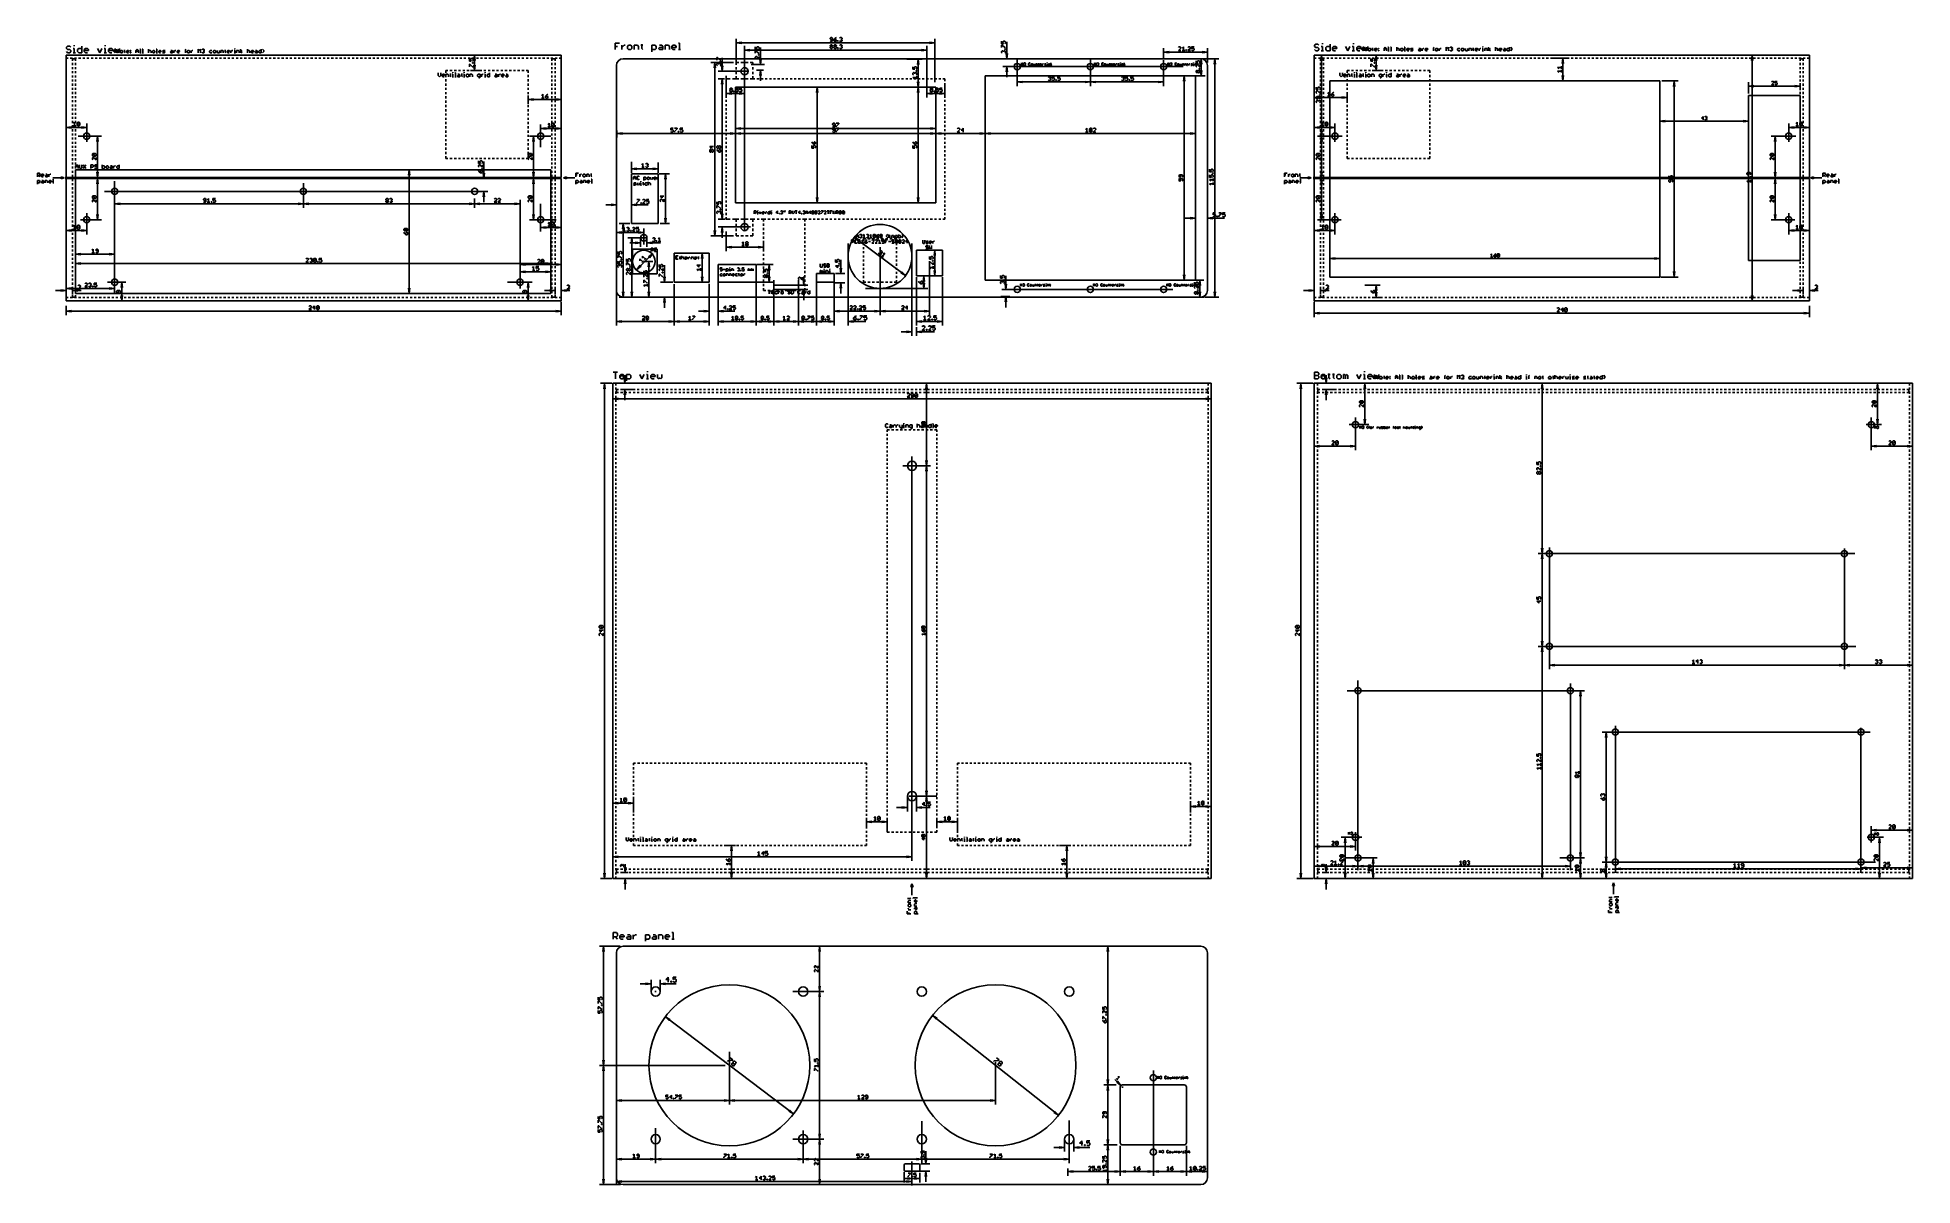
# Model space of a CAD drawing. Extents: x -279 to 630, y -429 to 128.
import ezdxf

# ---------------------------------------------------------------- set-up
doc = ezdxf.new("R2010")
doc.units = 0
for name, color, linetype in [('113', 213, 'CONTINUOUS'), ('114', 253, 'CONTINUOUS'), ('115', 82, 'CONTINUOUS'), ('117', 2, 'CONTINUOUS'), ('129', 253, 'CONTINUOUS'), ('134', 6, 'CONTINUOUS'), ('20', 7, 'CONTINUOUS'), ('47', 140, 'CONTINUOUS')]:
    doc.layers.add(name, color=color, linetype=linetype)

msp = doc.modelspace()

# ---------------------------------------------------------------- linework, layer by layer
at = {"layer": '113'}
for p, q in [((550.5, 100.5), (550.5, 105.95)), ((550.565, 104), (553.1, 104.3192)), ((550.565, 104), (553.1, 104.26)), ((550.565, 104), (553.1, 104.13)), ((575.435, 104), (550.565, 104)), ((553.1, 103.6808), (550.565, 104)), ((553.1, 103.87), (550.565, 104)), ((553.1, 103.74), (550.565, 104)), ((553.1, 104.3192), (553.1, 103.6808)), ((561.9326, 106.2777), (561.6615, 106.0065)), ((561.6615, 104.6507), (562.7461, 105.7354)), ((562.7461, 104.6507), (561.6615, 104.6507)), ((562.4749, 106.2777), (561.9326, 106.2777)), ((562.7461, 106.0065), (562.4749, 106.2777)), ((562.7461, 105.7354), (562.7461, 106.0065)), ((564.3833, 106.2777), (563.2986, 106.2777)), ((563.2986, 106.2777), (563.2986, 105.4642)), ((563.2986, 105.4642), (563.8409, 105.7354)), ((563.5698, 104.6507), (563.2986, 104.9219)), ((564.1121, 104.6507), (563.5698, 104.6507)), ((563.8409, 105.7354), (564.1121, 105.7354)), ((564.1121, 105.7354), (564.3833, 105.4642)), ((564.3833, 104.9219), (564.1121, 104.6507)), ((564.3833, 105.4642), (564.3833, 104.9219)), ((575.435, 104), (572.9, 104.3192)), ((572.9, 104.3192), (572.9, 103.6808)), ((575.435, 104), (572.9, 104.26)), ((575.435, 104), (572.9, 104.13)), ((572.9, 103.6808), (575.435, 104)), ((572.9, 103.87), (575.435, 104)), ((572.9, 103.74), (575.435, 104)), ((575.5, 105.5), (575.5, 102.05)), ((575.5, 99.5), (550.5, 99.5)), ((550.5, 99.5), (550.5, 19.5)), ((575.5, 99.5), (575.5, 19.5)), ((575.5, 19.5), (550.5, 19.5))]:
    msp.add_line(p, q, dxfattribs=at)
at = {"layer": '114'}
for p, q in [((-264.2977, 123.3249), (-264.8222, 122.8004)), ((-264.8222, 122.8004), (-264.8222, 122.2759)), ((-264.8222, 122.2759), (-264.2977, 121.7513)), ((-264.2977, 120.1778), (-264.8222, 120.7023)), ((-263.2487, 123.3249), (-264.2977, 123.3249)), ((-264.2977, 121.7513), (-263.2487, 121.7513)), ((-263.2487, 120.1778), (-264.2977, 120.1778)), ((-262.7241, 122.8004), (-263.2487, 123.3249)), ((-263.2487, 121.7513), (-262.7241, 121.2268)), ((-262.7241, 120.7023), (-263.2487, 120.1778)), ((-262.7241, 121.2268), (-262.7241, 120.7023)), ((-261.5994, 122.2759), (-261.0749, 122.2759)), ((-261.5994, 120.1778), (-260.5504, 120.1778)), ((-261.0749, 123.8494), (-261.0749, 123.3249)), ((-261.0749, 122.2759), (-261.0749, 120.1778)), ((-259.4509, 121.7513), (-258.9264, 122.2759)), ((-259.4509, 120.7023), (-259.4509, 121.7513)), ((-258.9264, 120.1778), (-259.4509, 120.7023)), ((-258.9264, 122.2759), (-257.3529, 122.2759)), ((-257.3529, 120.1778), (-258.9264, 120.1778)), ((-257.3529, 123.3249), (-257.3529, 120.1778)), ((-256.2282, 121.7513), (-255.7037, 122.2759)), ((-256.2282, 120.7023), (-256.2282, 121.7513)), ((-254.1301, 121.2268), (-256.2282, 121.2268)), ((-255.7037, 120.1778), (-256.2282, 120.7023)), ((-255.7037, 122.2759), (-254.6547, 122.2759)), ((-254.6547, 120.1778), (-255.7037, 120.1778)), ((-254.6547, 122.2759), (-254.1301, 121.7513)), ((-254.1301, 121.7513), (-254.1301, 121.2268)), ((-249.7827, 122.2759), (-248.7337, 120.1778)), ((-248.7337, 120.1778), (-247.6846, 122.2759)), ((-246.5599, 122.2759), (-246.0354, 122.2759)), ((-246.5599, 120.1778), (-245.5109, 120.1778)), ((-246.0354, 123.8494), (-246.0354, 123.3249)), ((-246.0354, 122.2759), (-246.0354, 120.1778)), ((-244.4114, 121.7513), (-243.8869, 122.2759)), ((-244.4114, 120.7023), (-244.4114, 121.7513)), ((-242.3134, 121.2268), (-244.4114, 121.2268)), ((-243.8869, 120.1778), (-244.4114, 120.7023)), ((-243.8869, 122.2759), (-242.8379, 122.2759)), ((-242.8379, 120.1778), (-243.8869, 120.1778)), ((-242.8379, 122.2759), (-242.3134, 121.7513)), ((-242.3134, 121.7513), (-242.3134, 121.2268)), ((-241.8984, 121.3005), (-241.299, 121.8999)), ((-241.8984, 120.701), (-241.8984, 121.3005)), ((-241.299, 120.1016), (-241.8984, 120.701)), ((-241.1887, 122.2759), (-241.1887, 120.7023)), ((-241.1887, 120.7023), (-240.6642, 120.1778)), ((-240.6707, 120.1016), (-240.6707, 121.8999)), ((-240.6707, 121.8999), (-239.4718, 120.1016)), ((-240.6642, 120.1778), (-240.1397, 120.7023)), ((-240.1397, 120.7023), (-239.6151, 120.1778)), ((-239.6151, 120.1778), (-239.0906, 120.7023)), ((-239.4718, 120.1016), (-239.4718, 121.8999)), ((-239.0906, 120.7023), (-239.0906, 122.2759)), ((-238.5294, 121.3005), (-238.8291, 121.0008)), ((-238.8291, 121.0008), (-238.8291, 120.4013)), ((-238.8291, 120.4013), (-238.5294, 120.1016)), ((-237.9299, 121.3005), (-238.5294, 121.3005)), ((-238.5294, 120.1016), (-237.9299, 120.1016)), ((-237.6302, 121.0008), (-237.9299, 121.3005)), ((-237.9299, 120.1016), (-237.6302, 120.4013)), ((-237.6302, 120.4013), (-237.6302, 121.0008)), ((-236.9875, 121.3005), (-236.3881, 121.3005)), ((-236.6878, 121.6002), (-236.6878, 120.4013)), ((-236.6878, 120.4013), (-236.3881, 120.1016)), ((-235.7598, 121.0008), (-235.4601, 121.3005)), ((-235.7598, 120.4013), (-235.7598, 121.0008)), ((-234.5609, 120.701), (-235.7598, 120.701)), ((-235.4601, 120.1016), (-235.7598, 120.4013)), ((-235.4601, 121.3005), (-234.8607, 121.3005)), ((-234.8607, 120.1016), (-235.4601, 120.1016)), ((-234.8607, 121.3005), (-234.5609, 121.0008)), ((-234.5609, 121.0008), (-234.5609, 120.701)), ((-233.9183, 121.3005), (-233.6185, 121.3005)), ((-233.9183, 121.0008), (-233.9183, 121.3005)), ((-233.6185, 121.0008), (-233.9183, 121.0008)), ((-233.9183, 120.4013), (-233.6185, 120.4013)), ((-233.9183, 120.1016), (-233.9183, 120.4013)), ((-233.6185, 120.1016), (-233.9183, 120.1016)), ((-233.6185, 121.3005), (-233.6185, 121.0008)), ((-233.6185, 120.4013), (-233.6185, 120.1016)), ((-231.1559, 121.3005), (-230.5565, 121.8999)), ((-231.1559, 120.1016), (-231.1559, 121.3005)), ((-231.1559, 121.0008), (-229.957, 121.0008)), ((-230.5565, 121.8999), (-229.957, 121.3005)), ((-229.957, 121.3005), (-229.957, 120.1016)), ((-229.3143, 121.8999), (-229.0146, 121.8999)), ((-229.3143, 120.1016), (-228.7149, 120.1016)), ((-229.0146, 121.8999), (-229.0146, 120.1016)), ((-228.0866, 121.8999), (-227.7869, 121.8999)), ((-228.0866, 120.1016), (-227.4872, 120.1016)), ((-227.7869, 121.8999), (-227.7869, 120.1016)), ((-225.0173, 121.8999), (-225.0173, 120.1016)), ((-225.0173, 121.0008), (-224.7176, 121.3005)), ((-224.7176, 121.3005), (-224.1182, 121.3005)), ((-224.1182, 121.3005), (-223.8184, 121.0008)), ((-223.8184, 121.0008), (-223.8184, 120.1016)), ((-222.876, 121.3005), (-223.1758, 121.0008)), ((-223.1758, 121.0008), (-223.1758, 120.4013)), ((-223.1758, 120.4013), (-222.876, 120.1016)), ((-222.2766, 121.3005), (-222.876, 121.3005)), ((-222.876, 120.1016), (-222.2766, 120.1016)), ((-221.9769, 121.0008), (-222.2766, 121.3005)), ((-222.2766, 120.1016), (-221.9769, 120.4013)), ((-221.9769, 120.4013), (-221.9769, 121.0008)), ((-221.3342, 121.8999), (-221.0345, 121.8999)), ((-221.3342, 120.1016), (-220.7347, 120.1016)), ((-221.0345, 121.8999), (-221.0345, 120.1016)), ((-220.1065, 121.0008), (-219.8067, 121.3005)), ((-220.1065, 120.4013), (-220.1065, 121.0008)), ((-218.9076, 120.701), (-220.1065, 120.701)), ((-219.8067, 120.1016), (-220.1065, 120.4013)), ((-219.8067, 121.3005), (-219.2073, 121.3005)), ((-219.2073, 120.1016), (-219.8067, 120.1016)), ((-219.2073, 121.3005), (-218.9076, 121.0008)), ((-218.9076, 121.0008), (-218.9076, 120.701)), ((-218.2649, 121.0008), (-217.9652, 121.3005)), ((-217.9652, 120.701), (-218.2649, 121.0008)), ((-218.2649, 120.1016), (-217.3657, 120.1016)), ((-217.9652, 121.3005), (-217.066, 121.3005)), ((-217.3657, 120.701), (-217.9652, 120.701)), ((-217.066, 120.4013), (-217.3657, 120.701)), ((-217.3657, 120.1016), (-217.066, 120.4013)), ((-214.5817, 120.4013), (-214.282, 120.701)), ((-214.282, 120.1016), (-214.5817, 120.4013)), ((-214.282, 121.3005), (-213.6826, 121.3005)), ((-214.282, 120.701), (-213.3829, 120.701)), ((-213.3829, 120.1016), (-214.282, 120.1016)), ((-213.6826, 121.3005), (-213.3829, 121.0008)), ((-213.3829, 121.0008), (-213.3829, 120.1016)), ((-212.7402, 120.1016), (-212.7402, 121.3005)), ((-212.7402, 120.701), (-212.1407, 121.3005)), ((-212.1407, 121.3005), (-211.841, 121.3005)), ((-211.2055, 121.0008), (-210.9058, 121.3005)), ((-211.2055, 120.4013), (-211.2055, 121.0008)), ((-210.0066, 120.701), (-211.2055, 120.701)), ((-210.9058, 120.1016), (-211.2055, 120.4013)), ((-210.9058, 121.3005), (-210.3064, 121.3005)), ((-210.3064, 120.1016), (-210.9058, 120.1016)), ((-210.3064, 121.3005), (-210.0066, 121.0008)), ((-210.0066, 121.0008), (-210.0066, 120.701)), ((-207.5224, 121.0008), (-206.9229, 121.0008)), ((-207.2227, 121.6002), (-206.9229, 121.8999)), ((-207.2227, 120.1016), (-207.2227, 121.6002)), ((-205.995, 121.3005), (-206.2947, 121.0008)), ((-206.2947, 121.0008), (-206.2947, 120.4013)), ((-206.2947, 120.4013), (-205.995, 120.1016)), ((-205.3955, 121.3005), (-205.995, 121.3005)), ((-205.995, 120.1016), (-205.3955, 120.1016)), ((-205.0958, 121.0008), (-205.3955, 121.3005)), ((-205.3955, 120.1016), (-205.0958, 120.4013)), ((-205.0958, 120.4013), (-205.0958, 121.0008)), ((-204.4531, 120.1016), (-204.4531, 121.3005)), ((-204.4531, 120.701), (-203.8537, 121.3005)), ((-203.8537, 121.3005), (-203.5539, 121.3005)), ((-201.0769, 120.1016), (-201.0769, 121.8999)), ((-201.0769, 121.8999), (-200.4774, 121.3005)), ((-200.4774, 121.3005), (-199.878, 121.8999)), ((-199.878, 121.8999), (-199.878, 120.1016)), ((-199.2353, 121.6002), (-198.9356, 121.8999)), ((-198.9356, 120.1016), (-199.2353, 120.4013)), ((-198.9356, 121.8999), (-198.3361, 121.8999)), ((-198.3361, 120.1016), (-198.9356, 120.1016)), ((-198.3361, 121.0008), (-198.6359, 121.0008)), ((-198.3361, 121.8999), (-198.0364, 121.6002)), ((-198.0364, 121.3005), (-198.3361, 121.0008)), ((-198.3361, 121.0008), (-198.0364, 120.701)), ((-198.0364, 120.4013), (-198.3361, 120.1016)), ((-198.0364, 121.6002), (-198.0364, 121.3005)), ((-198.0364, 120.701), (-198.0364, 120.4013)), ((-195.2524, 121.3005), (-195.5522, 121.0008)), ((-195.5522, 121.0008), (-195.5522, 120.4013)), ((-195.5522, 120.4013), (-195.2524, 120.1016)), ((-194.3533, 121.3005), (-195.2524, 121.3005)), ((-195.2524, 120.1016), (-194.3533, 120.1016)), ((-193.4109, 121.3005), (-193.7106, 121.0008)), ((-193.7106, 121.0008), (-193.7106, 120.4013)), ((-193.7106, 120.4013), (-193.4109, 120.1016)), ((-192.8114, 121.3005), (-193.4109, 121.3005)), ((-193.4109, 120.1016), (-192.8114, 120.1016)), ((-192.5117, 121.0008), (-192.8114, 121.3005)), ((-192.8114, 120.1016), (-192.5117, 120.4013)), ((-192.5117, 120.4013), (-192.5117, 121.0008)), ((-191.869, 121.3005), (-191.869, 120.4013)), ((-191.869, 120.4013), (-191.5693, 120.1016)), ((-191.5693, 120.1016), (-190.6701, 120.1016)), ((-190.6701, 120.1016), (-190.6701, 121.3005)), ((-190.0275, 120.1016), (-190.0275, 121.3005)), ((-190.0275, 121.3005), (-189.1283, 121.3005)), ((-189.1283, 121.3005), (-188.8286, 121.0008)), ((-188.8286, 121.0008), (-188.8286, 120.1016)), ((-188.1859, 121.3005), (-187.5864, 121.3005)), ((-187.8862, 121.6002), (-187.8862, 120.4013)), ((-187.8862, 120.4013), (-187.5864, 120.1016)), ((-186.9582, 121.0008), (-186.6584, 121.3005)), ((-186.9582, 120.4013), (-186.9582, 121.0008)), ((-185.7593, 120.701), (-186.9582, 120.701)), ((-186.6584, 120.1016), (-186.9582, 120.4013)), ((-186.6584, 121.3005), (-186.059, 121.3005)), ((-186.059, 120.1016), (-186.6584, 120.1016)), ((-186.059, 121.3005), (-185.7593, 121.0008)), ((-185.7593, 121.0008), (-185.7593, 120.701)), ((-185.1166, 120.1016), (-185.1166, 121.3005)), ((-185.1166, 120.701), (-184.5172, 121.3005)), ((-184.5172, 121.3005), (-184.2174, 121.3005)), ((-183.582, 121.3005), (-183.2822, 121.3005)), ((-183.582, 120.1016), (-182.9825, 120.1016)), ((-183.2822, 122.1997), (-183.2822, 121.8999)), ((-183.2822, 121.3005), (-183.2822, 120.1016)), ((-182.3542, 120.1016), (-182.3542, 121.3005)), ((-182.3542, 121.3005), (-181.4551, 121.3005)), ((-181.4551, 121.3005), (-181.1553, 121.0008)), ((-181.1553, 121.0008), (-181.1553, 120.1016)), ((-180.5127, 120.1016), (-180.5127, 121.8999)), ((-180.5127, 120.701), (-179.6135, 121.3005)), ((-179.6135, 120.1016), (-180.5127, 120.701)), ((-177.1364, 121.8999), (-177.1364, 120.1016)), ((-177.1364, 121.0008), (-176.8367, 121.3005)), ((-176.8367, 121.3005), (-176.2373, 121.3005)), ((-176.2373, 121.3005), (-175.9376, 121.0008)), ((-175.9376, 121.0008), (-175.9376, 120.1016)), ((-175.2949, 121.0008), (-174.9952, 121.3005)), ((-175.2949, 120.4013), (-175.2949, 121.0008)), ((-174.096, 120.701), (-175.2949, 120.701)), ((-174.9952, 120.1016), (-175.2949, 120.4013)), ((-174.9952, 121.3005), (-174.3957, 121.3005)), ((-174.3957, 120.1016), (-174.9952, 120.1016)), ((-174.3957, 121.3005), (-174.096, 121.0008)), ((-174.096, 121.0008), (-174.096, 120.701)), ((-173.4533, 120.4013), (-173.1536, 120.701)), ((-173.1536, 120.1016), (-173.4533, 120.4013)), ((-173.1536, 121.3005), (-172.5541, 121.3005)), ((-173.1536, 120.701), (-172.2544, 120.701)), ((-172.2544, 120.1016), (-173.1536, 120.1016)), ((-172.5541, 121.3005), (-172.2544, 121.0008)), ((-172.2544, 121.0008), (-172.2544, 120.1016)), ((-171.6117, 121.0008), (-171.312, 121.3005)), ((-171.6117, 120.4013), (-171.6117, 121.0008)), ((-171.312, 120.1016), (-171.6117, 120.4013)), ((-171.312, 121.3005), (-170.4128, 121.3005)), ((-170.4128, 120.1016), (-171.312, 120.1016)), ((-170.4128, 121.8999), (-170.4128, 120.1016)), ((-169.1707, 121.3005), (-169.7702, 121.8999)), ((-169.7702, 120.1016), (-169.1707, 120.701)), ((-169.1707, 120.701), (-169.1707, 121.3005)), ((1.1778, 121.6778), (1.1778, 124.8249)), ((1.1778, 124.8249), (3.2759, 124.8249)), ((1.1778, 123.2513), (2.2268, 123.2513)), ((4.4006, 121.6778), (4.4006, 123.7759)), ((4.4006, 122.7268), (5.4496, 123.7759)), ((5.4496, 123.7759), (5.9741, 123.7759)), ((7.6107, 123.7759), (7.0862, 123.2513)), ((7.0862, 123.2513), (7.0862, 122.2023)), ((7.0862, 122.2023), (7.6107, 121.6778)), ((8.6597, 123.7759), (7.6107, 123.7759)), ((7.6107, 121.6778), (8.6597, 121.6778)), ((9.1842, 123.2513), (8.6597, 123.7759)), ((8.6597, 121.6778), (9.1842, 122.2023)), ((9.1842, 122.2023), (9.1842, 123.2513)), ((10.3089, 121.6778), (10.3089, 123.7759)), ((10.3089, 123.7759), (11.8825, 123.7759)), ((11.8825, 123.7759), (12.407, 123.2513)), ((12.407, 123.2513), (12.407, 121.6778)), ((13.5317, 123.7759), (14.5807, 123.7759)), ((14.0562, 124.3004), (14.0562, 122.2023)), ((14.0562, 122.2023), (14.5807, 121.6778)), ((18.9029, 120.6288), (18.9029, 123.7759)), ((18.9029, 123.7759), (20.4765, 123.7759)), ((20.4765, 121.6778), (18.9029, 121.6778)), ((20.4765, 123.7759), (21.001, 123.2513)), ((21.001, 122.2023), (20.4765, 121.6778)), ((21.001, 123.2513), (21.001, 122.2023)), ((22.1257, 122.2023), (22.6502, 122.7268)), ((22.6502, 121.6778), (22.1257, 122.2023)), ((22.6502, 123.7759), (23.6992, 123.7759)), ((22.6502, 122.7268), (24.2238, 122.7268)), ((24.2238, 121.6778), (22.6502, 121.6778)), ((23.6992, 123.7759), (24.2238, 123.2513)), ((24.2238, 123.2513), (24.2238, 121.6778)), ((25.3484, 121.6778), (25.3484, 123.7759)), ((25.3484, 123.7759), (26.922, 123.7759)), ((26.922, 123.7759), (27.4465, 123.2513)), ((27.4465, 123.2513), (27.4465, 121.6778)), ((28.5712, 123.2513), (29.0957, 123.7759)), ((28.5712, 122.2023), (28.5712, 123.2513)), ((30.6693, 122.7268), (28.5712, 122.7268)), ((29.0957, 121.6778), (28.5712, 122.2023)), ((29.0957, 123.7759), (30.1447, 123.7759)), ((30.1447, 121.6778), (29.0957, 121.6778)), ((30.1447, 123.7759), (30.6693, 123.2513)), ((30.6693, 123.2513), (30.6693, 122.7268)), ((31.794, 124.8249), (32.3185, 124.8249)), ((31.794, 121.6778), (32.843, 121.6778)), ((32.3185, 124.8249), (32.3185, 121.6778)), ((340.7023, 124.3249), (340.1778, 123.8004)), ((340.1778, 123.8004), (340.1778, 123.2759)), ((340.1778, 123.2759), (340.7023, 122.7513)), ((340.7023, 121.1778), (340.1778, 121.7023)), ((341.7513, 124.3249), (340.7023, 124.3249)), ((340.7023, 122.7513), (341.7513, 122.7513)), ((341.7513, 121.1778), (340.7023, 121.1778)), ((342.2759, 123.8004), (341.7513, 124.3249)), ((341.7513, 122.7513), (342.2759, 122.2268)), ((342.2759, 121.7023), (341.7513, 121.1778)), ((342.2759, 122.2268), (342.2759, 121.7023)), ((343.4006, 123.2759), (343.9251, 123.2759)), ((343.4006, 121.1778), (344.4496, 121.1778)), ((343.9251, 124.8494), (343.9251, 124.3249)), ((343.9251, 123.2759), (343.9251, 121.1778)), ((345.5491, 122.7513), (346.0736, 123.2759)), ((345.5491, 121.7023), (345.5491, 122.7513)), ((346.0736, 121.1778), (345.5491, 121.7023)), ((346.0736, 123.2759), (347.6471, 123.2759)), ((347.6471, 121.1778), (346.0736, 121.1778)), ((347.6471, 124.3249), (347.6471, 121.1778)), ((348.7718, 122.7513), (349.2963, 123.2759)), ((348.7718, 121.7023), (348.7718, 122.7513)), ((350.8699, 122.2268), (348.7718, 122.2268)), ((349.2963, 121.1778), (348.7718, 121.7023)), ((349.2963, 123.2759), (350.3453, 123.2759)), ((350.3453, 121.1778), (349.2963, 121.1778)), ((350.3453, 123.2759), (350.8699, 122.7513)), ((350.8699, 122.7513), (350.8699, 122.2268)), ((355.2173, 123.2759), (356.2663, 121.1778)), ((356.2663, 121.1778), (357.3154, 123.2759)), ((358.4401, 123.2759), (358.9646, 123.2759)), ((358.4401, 121.1778), (359.4891, 121.1778)), ((358.9646, 124.8494), (358.9646, 124.3249)), ((358.9646, 123.2759), (358.9646, 121.1778)), ((360.5886, 122.7513), (361.1131, 123.2759)), ((360.5886, 121.7023), (360.5886, 122.7513)), ((362.6866, 122.2268), (360.5886, 122.2268)), ((361.1131, 121.1778), (360.5886, 121.7023)), ((361.1131, 123.2759), (362.1621, 123.2759)), ((362.1621, 121.1778), (361.1131, 121.1778)), ((362.1621, 123.2759), (362.6866, 122.7513)), ((362.6866, 122.7513), (362.6866, 122.2268)), ((363.1016, 122.3005), (363.701, 122.8999)), ((363.1016, 121.701), (363.1016, 122.3005)), ((363.701, 121.1016), (363.1016, 121.701)), ((363.8113, 123.2759), (363.8113, 121.7023)), ((363.8113, 121.7023), (364.3358, 121.1778)), ((364.3293, 121.1016), (364.3293, 122.8999)), ((364.3293, 122.8999), (365.5282, 121.1016)), ((364.3358, 121.1778), (364.8603, 121.7023)), ((364.8603, 121.7023), (365.3849, 121.1778)), ((365.3849, 121.1778), (365.9094, 121.7023)), ((365.5282, 121.1016), (365.5282, 122.8999)), ((365.9094, 121.7023), (365.9094, 123.2759)), ((366.4706, 122.3005), (366.1709, 122.0008)), ((366.1709, 122.0008), (366.1709, 121.4013)), ((366.1709, 121.4013), (366.4706, 121.1016)), ((367.0701, 122.3005), (366.4706, 122.3005)), ((366.4706, 121.1016), (367.0701, 121.1016)), ((367.3698, 122.0008), (367.0701, 122.3005)), ((367.0701, 121.1016), (367.3698, 121.4013)), ((367.3698, 121.4013), (367.3698, 122.0008)), ((368.0125, 122.3005), (368.6119, 122.3005)), ((368.3122, 122.6002), (368.3122, 121.4013)), ((368.3122, 121.4013), (368.6119, 121.1016)), ((369.2402, 122.0008), (369.5399, 122.3005)), ((369.2402, 121.4013), (369.2402, 122.0008)), ((370.4391, 121.701), (369.2402, 121.701)), ((369.5399, 121.1016), (369.2402, 121.4013)), ((369.5399, 122.3005), (370.1393, 122.3005)), ((370.1393, 121.1016), (369.5399, 121.1016)), ((370.1393, 122.3005), (370.4391, 122.0008)), ((370.4391, 122.0008), (370.4391, 121.701)), ((371.0817, 122.3005), (371.3815, 122.3005)), ((371.0817, 122.0008), (371.0817, 122.3005)), ((371.3815, 122.0008), (371.0817, 122.0008)), ((371.0817, 121.4013), (371.3815, 121.4013)), ((371.0817, 121.1016), (371.0817, 121.4013)), ((371.3815, 121.1016), (371.0817, 121.1016)), ((371.3815, 122.3005), (371.3815, 122.0008)), ((371.3815, 121.4013), (371.3815, 121.1016)), ((373.8441, 122.3005), (374.4435, 122.8999)), ((373.8441, 121.1016), (373.8441, 122.3005)), ((373.8441, 122.0008), (375.043, 122.0008)), ((374.4435, 122.8999), (375.043, 122.3005)), ((375.043, 122.3005), (375.043, 121.1016)), ((375.6857, 122.8999), (375.9854, 122.8999)), ((375.6857, 121.1016), (376.2851, 121.1016)), ((375.9854, 122.8999), (375.9854, 121.1016)), ((376.9134, 122.8999), (377.2131, 122.8999)), ((376.9134, 121.1016), (377.5128, 121.1016)), ((377.2131, 122.8999), (377.2131, 121.1016)), ((379.9827, 122.8999), (379.9827, 121.1016)), ((379.9827, 122.0008), (380.2824, 122.3005)), ((380.2824, 122.3005), (380.8818, 122.3005)), ((380.8818, 122.3005), (381.1816, 122.0008)), ((381.1816, 122.0008), (381.1816, 121.1016)), ((382.124, 122.3005), (381.8243, 122.0008)), ((381.8243, 122.0008), (381.8243, 121.4013)), ((381.8243, 121.4013), (382.124, 121.1016)), ((382.7234, 122.3005), (382.124, 122.3005)), ((382.124, 121.1016), (382.7234, 121.1016)), ((383.0231, 122.0008), (382.7234, 122.3005)), ((382.7234, 121.1016), (383.0231, 121.4013)), ((383.0231, 121.4013), (383.0231, 122.0008)), ((383.6658, 122.8999), (383.9655, 122.8999)), ((383.6658, 121.1016), (384.2653, 121.1016)), ((383.9655, 122.8999), (383.9655, 121.1016)), ((384.8935, 122.0008), (385.1933, 122.3005)), ((384.8935, 121.4013), (384.8935, 122.0008)), ((386.0924, 121.701), (384.8935, 121.701)), ((385.1933, 121.1016), (384.8935, 121.4013)), ((385.1933, 122.3005), (385.7927, 122.3005)), ((385.7927, 121.1016), (385.1933, 121.1016)), ((385.7927, 122.3005), (386.0924, 122.0008)), ((386.0924, 122.0008), (386.0924, 121.701)), ((386.7351, 122.0008), (387.0348, 122.3005)), ((387.0348, 121.701), (386.7351, 122.0008)), ((386.7351, 121.1016), (387.6343, 121.1016)), ((387.0348, 122.3005), (387.934, 122.3005)), ((387.6343, 121.701), (387.0348, 121.701)), ((387.934, 121.4013), (387.6343, 121.701)), ((387.6343, 121.1016), (387.934, 121.4013)), ((390.4183, 121.4013), (390.718, 121.701)), ((390.718, 121.1016), (390.4183, 121.4013)), ((390.718, 122.3005), (391.3174, 122.3005)), ((390.718, 121.701), (391.6171, 121.701)), ((391.6171, 121.1016), (390.718, 121.1016)), ((391.3174, 122.3005), (391.6171, 122.0008)), ((391.6171, 122.0008), (391.6171, 121.1016)), ((392.2598, 121.1016), (392.2598, 122.3005)), ((392.2598, 121.701), (392.8593, 122.3005)), ((392.8593, 122.3005), (393.159, 122.3005)), ((393.7945, 122.0008), (394.0942, 122.3005)), ((393.7945, 121.4013), (393.7945, 122.0008)), ((394.9934, 121.701), (393.7945, 121.701)), ((394.0942, 121.1016), (393.7945, 121.4013)), ((394.0942, 122.3005), (394.6936, 122.3005)), ((394.6936, 121.1016), (394.0942, 121.1016)), ((394.6936, 122.3005), (394.9934, 122.0008)), ((394.9934, 122.0008), (394.9934, 121.701)), ((397.4776, 122.0008), (398.0771, 122.0008)), ((397.7773, 122.6002), (398.0771, 122.8999)), ((397.7773, 121.1016), (397.7773, 122.6002)), ((399.0051, 122.3005), (398.7053, 122.0008)), ((398.7053, 122.0008), (398.7053, 121.4013)), ((398.7053, 121.4013), (399.0051, 121.1016)), ((399.6045, 122.3005), (399.0051, 122.3005)), ((399.0051, 121.1016), (399.6045, 121.1016)), ((399.9042, 122.0008), (399.6045, 122.3005)), ((399.6045, 121.1016), (399.9042, 121.4013)), ((399.9042, 121.4013), (399.9042, 122.0008)), ((400.5469, 121.1016), (400.5469, 122.3005)), ((400.5469, 121.701), (401.1463, 122.3005)), ((401.1463, 122.3005), (401.4461, 122.3005)), ((403.9231, 121.1016), (403.9231, 122.8999)), ((403.9231, 122.8999), (404.5226, 122.3005)), ((404.5226, 122.3005), (405.122, 122.8999)), ((405.122, 122.8999), (405.122, 121.1016)), ((405.7647, 122.6002), (406.0644, 122.8999)), ((406.0644, 121.1016), (405.7647, 121.4013)), ((406.0644, 122.8999), (406.6639, 122.8999)), ((406.6639, 121.1016), (406.0644, 121.1016)), ((406.6639, 122.0008), (406.3641, 122.0008)), ((406.6639, 122.8999), (406.9636, 122.6002)), ((406.9636, 122.3005), (406.6639, 122.0008)), ((406.6639, 122.0008), (406.9636, 121.701)), ((406.9636, 121.4013), (406.6639, 121.1016)), ((406.9636, 122.6002), (406.9636, 122.3005)), ((406.9636, 121.701), (406.9636, 121.4013)), ((409.7476, 122.3005), (409.4478, 122.0008)), ((409.4478, 122.0008), (409.4478, 121.4013)), ((409.4478, 121.4013), (409.7476, 121.1016)), ((410.6467, 122.3005), (409.7476, 122.3005)), ((409.7476, 121.1016), (410.6467, 121.1016)), ((411.5891, 122.3005), (411.2894, 122.0008)), ((411.2894, 122.0008), (411.2894, 121.4013)), ((411.2894, 121.4013), (411.5891, 121.1016)), ((412.1886, 122.3005), (411.5891, 122.3005)), ((411.5891, 121.1016), (412.1886, 121.1016)), ((412.4883, 122.0008), (412.1886, 122.3005)), ((412.1886, 121.1016), (412.4883, 121.4013)), ((412.4883, 121.4013), (412.4883, 122.0008)), ((413.131, 122.3005), (413.131, 121.4013)), ((413.131, 121.4013), (413.4307, 121.1016)), ((413.4307, 121.1016), (414.3299, 121.1016)), ((414.3299, 121.1016), (414.3299, 122.3005)), ((414.9725, 121.1016), (414.9725, 122.3005)), ((414.9725, 122.3005), (415.8717, 122.3005)), ((415.8717, 122.3005), (416.1714, 122.0008)), ((416.1714, 122.0008), (416.1714, 121.1016)), ((416.8141, 122.3005), (417.4136, 122.3005)), ((417.1138, 122.6002), (417.1138, 121.4013)), ((417.1138, 121.4013), (417.4136, 121.1016)), ((418.0418, 122.0008), (418.3416, 122.3005)), ((418.0418, 121.4013), (418.0418, 122.0008)), ((419.2407, 121.701), (418.0418, 121.701)), ((418.3416, 121.1016), (418.0418, 121.4013)), ((418.3416, 122.3005), (418.941, 122.3005)), ((418.941, 121.1016), (418.3416, 121.1016)), ((418.941, 122.3005), (419.2407, 122.0008)), ((419.2407, 122.0008), (419.2407, 121.701)), ((419.8834, 121.1016), (419.8834, 122.3005)), ((419.8834, 121.701), (420.4829, 122.3005)), ((420.4829, 122.3005), (420.7826, 122.3005)), ((421.418, 122.3005), (421.7178, 122.3005)), ((421.418, 121.1016), (422.0175, 121.1016)), ((421.7178, 123.1997), (421.7178, 122.8999)), ((421.7178, 122.3005), (421.7178, 121.1016)), ((422.6458, 121.1016), (422.6458, 122.3005)), ((422.6458, 122.3005), (423.5449, 122.3005)), ((423.5449, 122.3005), (423.8447, 122.0008)), ((423.8447, 122.0008), (423.8447, 121.1016)), ((424.4873, 121.1016), (424.4873, 122.8999)), ((424.4873, 121.701), (425.3865, 122.3005)), ((425.3865, 121.1016), (424.4873, 121.701)), ((427.8636, 122.8999), (427.8636, 121.1016)), ((427.8636, 122.0008), (428.1633, 122.3005)), ((428.1633, 122.3005), (428.7627, 122.3005)), ((428.7627, 122.3005), (429.0624, 122.0008)), ((429.0624, 122.0008), (429.0624, 121.1016)), ((429.7051, 122.0008), (430.0048, 122.3005)), ((429.7051, 121.4013), (429.7051, 122.0008)), ((430.904, 121.701), (429.7051, 121.701)), ((430.0048, 121.1016), (429.7051, 121.4013)), ((430.0048, 122.3005), (430.6043, 122.3005)), ((430.6043, 121.1016), (430.0048, 121.1016)), ((430.6043, 122.3005), (430.904, 122.0008)), ((430.904, 122.0008), (430.904, 121.701)), ((431.5467, 121.4013), (431.8464, 121.701)), ((431.8464, 121.1016), (431.5467, 121.4013)), ((431.8464, 122.3005), (432.4459, 122.3005)), ((431.8464, 121.701), (432.7456, 121.701)), ((432.7456, 121.1016), (431.8464, 121.1016)), ((432.4459, 122.3005), (432.7456, 122.0008)), ((432.7456, 122.0008), (432.7456, 121.1016)), ((433.3883, 122.0008), (433.688, 122.3005)), ((433.3883, 121.4013), (433.3883, 122.0008)), ((433.688, 121.1016), (433.3883, 121.4013)), ((433.688, 122.3005), (434.5872, 122.3005)), ((434.5872, 121.1016), (433.688, 121.1016)), ((434.5872, 122.8999), (434.5872, 121.1016)), ((435.8293, 122.3005), (435.2298, 122.8999)), ((435.2298, 121.1016), (435.8293, 121.701)), ((435.8293, 121.701), (435.8293, 122.3005)), ((-84.6118, 110.4254), (-84.6118, 109.1926)), ((-84.6118, 109.1926), (-83.9954, 108.5762)), ((-83.9954, 108.5762), (-83.379, 109.1926)), ((-83.379, 109.1926), (-83.379, 110.4254)), ((-82.7703, 109.5008), (-82.4621, 109.809)), ((-82.7703, 108.8844), (-82.7703, 109.5008)), ((-81.5375, 109.1926), (-82.7703, 109.1926)), ((-82.4621, 109.809), (-81.8457, 109.809)), ((-81.8457, 109.809), (-81.5375, 109.5008)), ((-81.5375, 109.5008), (-81.5375, 109.1926)), ((-80.9287, 108.5762), (-80.9287, 109.809)), ((-80.9287, 109.809), (-80.0041, 109.809)), ((-80.0041, 109.809), (-79.6959, 109.5008)), ((-79.6959, 109.5008), (-79.6959, 108.5762)), ((-79.0871, 109.809), (-78.4707, 109.809)), ((-78.7789, 110.1172), (-78.7789, 108.8844)), ((-77.8594, 109.809), (-77.5512, 109.809)), ((-77.5512, 110.7336), (-77.5512, 110.4254)), ((-77.5512, 109.809), (-77.5512, 108.5762)), ((-76.6317, 110.4254), (-76.3235, 110.4254)), ((-76.3235, 110.4254), (-76.3235, 108.5762)), ((-75.404, 108.8844), (-75.0958, 109.1926)), ((-75.0958, 109.809), (-74.4794, 109.809)), ((-75.0958, 109.1926), (-74.1712, 109.1926)), ((-74.4794, 109.809), (-74.1712, 109.5008)), ((-74.1712, 109.5008), (-74.1712, 108.5762)), ((-73.5624, 109.809), (-72.946, 109.809)), ((-73.2542, 110.1172), (-73.2542, 108.8844)), ((-72.3347, 109.809), (-72.0265, 109.809)), ((-72.0265, 110.7336), (-72.0265, 110.4254)), ((-72.0265, 109.809), (-72.0265, 108.5762)), ((-70.7988, 109.809), (-71.107, 109.5008)), ((-71.107, 109.5008), (-71.107, 108.8844)), ((-70.1824, 109.809), (-70.7988, 109.809)), ((-69.8742, 109.5008), (-70.1824, 109.809)), ((-69.8742, 108.8844), (-69.8742, 109.5008)), ((-69.2654, 108.5762), (-69.2654, 109.809)), ((-69.2654, 109.809), (-68.3408, 109.809)), ((-68.3408, 109.809), (-68.0326, 109.5008)), ((-68.0326, 109.5008), (-68.0326, 108.5762)), ((-65.2741, 109.809), (-65.5822, 109.5008)), ((-65.5822, 109.5008), (-65.5822, 108.8844)), ((-64.3495, 109.809), (-65.2741, 109.809)), ((-64.3495, 108.268), (-64.3495, 109.809)), ((-63.7407, 108.5762), (-63.7407, 109.809)), ((-63.7407, 109.1926), (-63.1243, 109.809)), ((-63.1243, 109.809), (-62.8161, 109.809)), ((-62.206, 109.809), (-61.8978, 109.809)), ((-61.8978, 110.7336), (-61.8978, 110.4254)), ((-61.8978, 109.809), (-61.8978, 108.5762)), ((-60.9783, 109.5008), (-60.6701, 109.809)), ((-60.9783, 108.8844), (-60.9783, 109.5008)), ((-60.6701, 109.809), (-59.7455, 109.809)), ((-59.7455, 110.4254), (-59.7455, 108.5762)), ((-57.2952, 108.8844), (-56.987, 109.1926)), ((-56.987, 109.809), (-56.3706, 109.809)), ((-56.987, 109.1926), (-56.0624, 109.1926)), ((-56.3706, 109.809), (-56.0624, 109.5008)), ((-56.0624, 109.5008), (-56.0624, 108.5762)), ((-55.4536, 108.5762), (-55.4536, 109.809)), ((-55.4536, 109.1926), (-54.8372, 109.809)), ((-54.8372, 109.809), (-54.529, 109.809)), ((-53.919, 109.5008), (-53.6108, 109.809)), ((-53.919, 108.8844), (-53.919, 109.5008)), ((-52.6862, 109.1926), (-53.919, 109.1926)), ((-53.6108, 109.809), (-52.9944, 109.809)), ((-52.9944, 109.809), (-52.6862, 109.5008)), ((-52.6862, 109.5008), (-52.6862, 109.1926)), ((-52.0774, 108.8844), (-51.7692, 109.1926)), ((-51.7692, 109.809), (-51.1528, 109.809)), ((-51.7692, 109.1926), (-50.8446, 109.1926)), ((-51.1528, 109.809), (-50.8446, 109.5008)), ((-50.8446, 109.5008), (-50.8446, 108.5762)), ((352.3882, 110.4254), (352.3882, 109.1926)), ((352.3882, 109.1926), (353.0046, 108.5762)), ((353.0046, 108.5762), (353.621, 109.1926)), ((353.621, 109.1926), (353.621, 110.4254)), ((354.2297, 109.5008), (354.5379, 109.809)), ((354.2297, 108.8844), (354.2297, 109.5008)), ((355.4625, 109.1926), (354.2297, 109.1926)), ((354.5379, 109.809), (355.1543, 109.809)), ((355.1543, 109.809), (355.4625, 109.5008)), ((355.4625, 109.5008), (355.4625, 109.1926)), ((356.0713, 108.5762), (356.0713, 109.809)), ((356.0713, 109.809), (356.9959, 109.809)), ((356.9959, 109.809), (357.3041, 109.5008)), ((357.3041, 109.5008), (357.3041, 108.5762)), ((357.9129, 109.809), (358.5293, 109.809)), ((358.2211, 110.1172), (358.2211, 108.8844)), ((359.1406, 109.809), (359.4488, 109.809)), ((359.4488, 110.7336), (359.4488, 110.4254)), ((359.4488, 109.809), (359.4488, 108.5762)), ((360.3683, 110.4254), (360.6765, 110.4254)), ((360.6765, 110.4254), (360.6765, 108.5762)), ((361.596, 108.8844), (361.9042, 109.1926)), ((361.9042, 109.809), (362.5206, 109.809)), ((361.9042, 109.1926), (362.8288, 109.1926)), ((362.5206, 109.809), (362.8288, 109.5008)), ((362.8288, 109.5008), (362.8288, 108.5762)), ((363.4376, 109.809), (364.054, 109.809)), ((363.7458, 110.1172), (363.7458, 108.8844)), ((364.6653, 109.809), (364.9735, 109.809)), ((364.9735, 110.7336), (364.9735, 110.4254)), ((364.9735, 109.809), (364.9735, 108.5762)), ((366.2012, 109.809), (365.893, 109.5008)), ((365.893, 109.5008), (365.893, 108.8844)), ((366.8176, 109.809), (366.2012, 109.809)), ((367.1258, 109.5008), (366.8176, 109.809)), ((367.1258, 108.8844), (367.1258, 109.5008)), ((367.7346, 108.5762), (367.7346, 109.809)), ((367.7346, 109.809), (368.6592, 109.809)), ((368.6592, 109.809), (368.9674, 109.5008)), ((368.9674, 109.5008), (368.9674, 108.5762)), ((371.726, 109.809), (371.4178, 109.5008)), ((371.4178, 109.5008), (371.4178, 108.8844)), ((372.6505, 109.809), (371.726, 109.809)), ((372.6505, 108.268), (372.6505, 109.809)), ((373.2593, 108.5762), (373.2593, 109.809)), ((373.2593, 109.1926), (373.8757, 109.809)), ((373.8757, 109.809), (374.1839, 109.809)), ((374.794, 109.809), (375.1022, 109.809)), ((375.1022, 110.7336), (375.1022, 110.4254)), ((375.1022, 109.809), (375.1022, 108.5762)), ((376.0217, 109.5008), (376.3299, 109.809)), ((376.0217, 108.8844), (376.0217, 109.5008)), ((376.3299, 109.809), (377.2545, 109.809)), ((377.2545, 110.4254), (377.2545, 108.5762)), ((379.7048, 108.8844), (380.013, 109.1926)), ((380.013, 109.809), (380.6294, 109.809)), ((380.013, 109.1926), (380.9376, 109.1926)), ((380.6294, 109.809), (380.9376, 109.5008)), ((380.9376, 109.5008), (380.9376, 108.5762)), ((381.5464, 108.5762), (381.5464, 109.809)), ((381.5464, 109.1926), (382.1628, 109.809)), ((382.1628, 109.809), (382.471, 109.809)), ((383.081, 109.5008), (383.3892, 109.809)), ((383.081, 108.8844), (383.081, 109.5008)), ((384.3138, 109.1926), (383.081, 109.1926)), ((383.3892, 109.809), (384.0056, 109.809)), ((384.0056, 109.809), (384.3138, 109.5008)), ((384.3138, 109.5008), (384.3138, 109.1926)), ((384.9226, 108.8844), (385.2308, 109.1926)), ((385.2308, 109.809), (385.8472, 109.809)), ((385.2308, 109.1926), (386.1554, 109.1926)), ((385.8472, 109.809), (386.1554, 109.5008)), ((386.1554, 109.5008), (386.1554, 108.5762)), ((-82.4621, 108.5762), (-82.7703, 108.8844)), ((-81.8457, 108.5762), (-82.4621, 108.5762)), ((-78.7789, 108.8844), (-78.4707, 108.5762)), ((-77.8594, 108.5762), (-77.243, 108.5762)), ((-76.6317, 108.5762), (-76.0153, 108.5762)), ((-75.0958, 108.5762), (-75.404, 108.8844)), ((-74.1712, 108.5762), (-75.0958, 108.5762)), ((-73.2542, 108.8844), (-72.946, 108.5762)), ((-72.3347, 108.5762), (-71.7183, 108.5762)), ((-71.107, 108.8844), (-70.7988, 108.5762)), ((-70.7988, 108.5762), (-70.1824, 108.5762)), ((-70.1824, 108.5762), (-69.8742, 108.8844)), ((-65.5822, 108.8844), (-65.2741, 108.5762)), ((-65.2741, 108.5762), (-64.3495, 108.5762)), ((-64.9659, 107.9598), (-64.6577, 107.9598)), ((-64.6577, 107.9598), (-64.3495, 108.268)), ((-62.206, 108.5762), (-61.5896, 108.5762)), ((-60.6701, 108.5762), (-60.9783, 108.8844)), ((-59.7455, 108.5762), (-60.6701, 108.5762)), ((-56.987, 108.5762), (-57.2952, 108.8844)), ((-56.0624, 108.5762), (-56.987, 108.5762)), ((-53.6108, 108.5762), (-53.919, 108.8844)), ((-52.9944, 108.5762), (-53.6108, 108.5762)), ((-51.7692, 108.5762), (-52.0774, 108.8844)), ((-50.8446, 108.5762), (-51.7692, 108.5762)), ((354.5379, 108.5762), (354.2297, 108.8844)), ((355.1543, 108.5762), (354.5379, 108.5762)), ((358.2211, 108.8844), (358.5293, 108.5762)), ((359.1406, 108.5762), (359.757, 108.5762)), ((360.3683, 108.5762), (360.9847, 108.5762)), ((361.9042, 108.5762), (361.596, 108.8844)), ((362.8288, 108.5762), (361.9042, 108.5762)), ((363.7458, 108.8844), (364.054, 108.5762)), ((364.6653, 108.5762), (365.2817, 108.5762)), ((365.893, 108.8844), (366.2012, 108.5762)), ((366.2012, 108.5762), (366.8176, 108.5762)), ((366.8176, 108.5762), (367.1258, 108.8844)), ((371.4178, 108.8844), (371.726, 108.5762)), ((371.726, 108.5762), (372.6505, 108.5762)), ((372.0341, 107.9598), (372.3423, 107.9598)), ((372.3423, 107.9598), (372.6505, 108.268)), ((374.794, 108.5762), (375.4104, 108.5762)), ((376.3299, 108.5762), (376.0217, 108.8844)), ((377.2545, 108.5762), (376.3299, 108.5762)), ((380.013, 108.5762), (379.7048, 108.8844)), ((380.9376, 108.5762), (380.013, 108.5762)), ((383.3892, 108.5762), (383.081, 108.8844)), ((384.0056, 108.5762), (383.3892, 108.5762)), ((385.2308, 108.5762), (384.9226, 108.8844)), ((386.1554, 108.5762), (385.2308, 108.5762)), ((-278.8984, 60.1016), (-278.8984, 61.8999)), ((-278.8984, 61.8999), (-277.9992, 61.8999)), ((-277.9992, 60.701), (-278.8984, 60.701)), ((-278.8984, 56.5022), (-278.8984, 58.3005)), ((-278.8984, 58.3005), (-277.9992, 58.3005)), ((-277.9992, 57.1016), (-278.8984, 57.1016)), ((-278.299, 60.701), (-277.6995, 60.1016)), ((-277.9992, 61.8999), (-277.6995, 61.6002)), ((-277.6995, 61.0008), (-277.9992, 60.701)), ((-277.9992, 58.3005), (-277.6995, 58.0008)), ((-277.6995, 57.4013), (-277.9992, 57.1016)), ((-277.6995, 61.6002), (-277.6995, 61.0008)), ((-277.6995, 58.0008), (-277.6995, 57.4013)), ((-277.0568, 61.0008), (-276.7571, 61.3005)), ((-277.0568, 60.4013), (-277.0568, 61.0008)), ((-275.8579, 60.701), (-277.0568, 60.701)), ((-276.7571, 60.1016), (-277.0568, 60.4013)), ((-277.0568, 57.4013), (-276.7571, 57.701)), ((-276.7571, 57.1016), (-277.0568, 57.4013)), ((-276.7571, 61.3005), (-276.1577, 61.3005)), ((-276.1577, 60.1016), (-276.7571, 60.1016)), ((-276.7571, 58.3005), (-276.1577, 58.3005)), ((-276.7571, 57.701), (-275.8579, 57.701)), ((-275.8579, 57.1016), (-276.7571, 57.1016)), ((-276.1577, 61.3005), (-275.8579, 61.0008)), ((-276.1577, 58.3005), (-275.8579, 58.0008)), ((-275.8579, 61.0008), (-275.8579, 60.701)), ((-275.8579, 58.0008), (-275.8579, 57.1016)), ((-275.2153, 60.4013), (-274.9155, 60.701)), ((-274.9155, 60.1016), (-275.2153, 60.4013)), ((-275.2153, 57.1016), (-275.2153, 58.3005)), ((-275.2153, 58.3005), (-274.3161, 58.3005)), ((-274.9155, 61.3005), (-274.3161, 61.3005)), ((-274.9155, 60.701), (-274.0164, 60.701)), ((-274.0164, 60.1016), (-274.9155, 60.1016)), ((-274.3161, 61.3005), (-274.0164, 61.0008)), ((-274.3161, 58.3005), (-274.0164, 58.0008)), ((-274.0164, 61.0008), (-274.0164, 60.1016)), ((-274.0164, 58.0008), (-274.0164, 57.1016)), ((-273.3737, 60.1016), (-273.3737, 61.3005)), ((-273.3737, 60.701), (-272.7742, 61.3005)), ((-273.3737, 58.0008), (-273.074, 58.3005)), ((-273.3737, 57.4013), (-273.3737, 58.0008)), ((-272.1748, 57.701), (-273.3737, 57.701)), ((-273.074, 57.1016), (-273.3737, 57.4013)), ((-273.074, 58.3005), (-272.4745, 58.3005)), ((-272.4745, 57.1016), (-273.074, 57.1016)), ((-272.7742, 61.3005), (-272.4745, 61.3005)), ((-272.4745, 58.3005), (-272.1748, 58.0008)), ((-272.1748, 58.0008), (-272.1748, 57.701)), ((-271.5321, 58.8999), (-271.2324, 58.8999)), ((-271.5321, 57.1016), (-270.9327, 57.1016)), ((-271.5, 59.5), (-266, 59.5)), ((-271.2324, 58.8999), (-271.2324, 57.1016)), ((-266, 59.5), (-267.5, 60)), ((-267.5, 60), (-267.5, 59)), ((-267.5, 59), (-266, 59.5)), ((-24, 59.5), (-22.5, 60)), ((-18.5, 59.5), (-24, 59.5)), ((-22.5, 59), (-24, 59.5)), ((-22.5, 60), (-22.5, 59)), ((-17.8984, 60.1016), (-17.8984, 61.8999)), ((-17.8984, 61.8999), (-16.6995, 61.8999)), ((-17.8984, 61.0008), (-17.299, 61.0008)), ((-17.8984, 56.5022), (-17.8984, 58.3005)), ((-17.8984, 58.3005), (-16.9992, 58.3005)), ((-16.9992, 57.1016), (-17.8984, 57.1016)), ((-16.9992, 58.3005), (-16.6995, 58.0008)), ((-16.6995, 57.4013), (-16.9992, 57.1016)), ((-16.6995, 58.0008), (-16.6995, 57.4013)), ((-16.0568, 60.1016), (-16.0568, 61.3005)), ((-16.0568, 60.701), (-15.4574, 61.3005)), ((-16.0568, 57.4013), (-15.7571, 57.701)), ((-15.7571, 57.1016), (-16.0568, 57.4013)), ((-15.7571, 58.3005), (-15.1577, 58.3005)), ((-15.7571, 57.701), (-14.8579, 57.701)), ((-14.8579, 57.1016), (-15.7571, 57.1016)), ((-15.4574, 61.3005), (-15.1577, 61.3005)), ((-15.1577, 58.3005), (-14.8579, 58.0008)), ((-14.8579, 58.0008), (-14.8579, 57.1016)), ((-14.2225, 61.3005), (-14.5222, 61.0008)), ((-14.5222, 61.0008), (-14.5222, 60.4013)), ((-14.5222, 60.4013), (-14.2225, 60.1016)), ((-13.623, 61.3005), (-14.2225, 61.3005)), ((-14.2225, 60.1016), (-13.623, 60.1016)), ((-14.2153, 57.1016), (-14.2153, 58.3005)), ((-14.2153, 58.3005), (-13.3161, 58.3005)), ((-13.3233, 61.0008), (-13.623, 61.3005)), ((-13.623, 60.1016), (-13.3233, 60.4013)), ((-13.3233, 60.4013), (-13.3233, 61.0008)), ((-13.3161, 58.3005), (-13.0164, 58.0008)), ((-13.0164, 58.0008), (-13.0164, 57.1016)), ((-12.6806, 60.1016), (-12.6806, 61.3005)), ((-12.6806, 61.3005), (-11.7814, 61.3005)), ((-12.3737, 58.0008), (-12.074, 58.3005)), ((-12.3737, 57.4013), (-12.3737, 58.0008)), ((-11.1748, 57.701), (-12.3737, 57.701)), ((-12.074, 57.1016), (-12.3737, 57.4013)), ((-12.074, 58.3005), (-11.4745, 58.3005)), ((-11.4745, 57.1016), (-12.074, 57.1016)), ((-11.7814, 61.3005), (-11.4817, 61.0008)), ((-11.4817, 61.0008), (-11.4817, 60.1016)), ((-11.4745, 58.3005), (-11.1748, 58.0008)), ((-11.1748, 58.0008), (-11.1748, 57.701)), ((-10.839, 61.3005), (-10.2396, 61.3005)), ((-10.5393, 61.6002), (-10.5393, 60.4013)), ((-10.5393, 60.4013), (-10.2396, 60.1016)), ((-10.5321, 58.8999), (-10.2324, 58.8999)), ((-10.5321, 57.1016), (-9.9327, 57.1016)), ((-10.2324, 58.8999), (-10.2324, 57.1016)), ((325.6016, 60.1016), (325.6016, 61.8999)), ((325.6016, 61.8999), (326.8005, 61.8999)), ((325.6016, 61.0008), (326.201, 61.0008)), ((325.6016, 56.5022), (325.6016, 58.3005)), ((325.6016, 58.3005), (326.5008, 58.3005)), ((326.5008, 57.1016), (325.6016, 57.1016)), ((326.5008, 58.3005), (326.8005, 58.0008)), ((326.8005, 57.4013), (326.5008, 57.1016)), ((326.8005, 58.0008), (326.8005, 57.4013)), ((327.4432, 60.1016), (327.4432, 61.3005)), ((327.4432, 60.701), (328.0426, 61.3005)), ((327.4432, 57.4013), (327.7429, 57.701)), ((327.7429, 57.1016), (327.4432, 57.4013)), ((327.7429, 58.3005), (328.3423, 58.3005)), ((327.7429, 57.701), (328.6421, 57.701)), ((328.6421, 57.1016), (327.7429, 57.1016)), ((328.0426, 61.3005), (328.3423, 61.3005)), ((328.3423, 58.3005), (328.6421, 58.0008)), ((328.6421, 58.0008), (328.6421, 57.1016)), ((329.2775, 61.3005), (328.9778, 61.0008)), ((328.9778, 61.0008), (328.9778, 60.4013)), ((328.9778, 60.4013), (329.2775, 60.1016)), ((329.877, 61.3005), (329.2775, 61.3005)), ((329.2775, 60.1016), (329.877, 60.1016)), ((329.2847, 57.1016), (329.2847, 58.3005)), ((329.2847, 58.3005), (330.1839, 58.3005)), ((330.1767, 61.0008), (329.877, 61.3005)), ((329.877, 60.1016), (330.1767, 60.4013)), ((330.1767, 60.4013), (330.1767, 61.0008)), ((330.1839, 58.3005), (330.4836, 58.0008)), ((330.4836, 58.0008), (330.4836, 57.1016)), ((330.8194, 60.1016), (330.8194, 61.3005)), ((330.8194, 61.3005), (331.7186, 61.3005)), ((331.1263, 58.0008), (331.426, 58.3005)), ((331.1263, 57.4013), (331.1263, 58.0008)), ((332.3252, 57.701), (331.1263, 57.701)), ((331.426, 57.1016), (331.1263, 57.4013)), ((331.426, 58.3005), (332.0255, 58.3005)), ((332.0255, 57.1016), (331.426, 57.1016)), ((331.7186, 61.3005), (332.0183, 61.0008)), ((332.0183, 61.0008), (332.0183, 60.1016)), ((332.0255, 58.3005), (332.3252, 58.0008)), ((332.3252, 58.0008), (332.3252, 57.701)), ((332.661, 61.3005), (333.2604, 61.3005)), ((332.9607, 61.6002), (332.9607, 60.4013)), ((332.9607, 60.4013), (333.2604, 60.1016)), ((332.9679, 58.8999), (333.2676, 58.8999)), ((332.9679, 57.1016), (333.5673, 57.1016)), ((333, 59.5), (338.5, 59.5)), ((333.2676, 58.8999), (333.2676, 57.1016)), ((338.5, 59.5), (337, 60)), ((337, 60), (337, 59)), ((337, 59), (338.5, 59.5)), ((580.5, 59.5), (582, 60)), ((586, 59.5), (580.5, 59.5)), ((582, 59), (580.5, 59.5)), ((582, 60), (582, 59)), ((586.6016, 60.1016), (586.6016, 61.8999)), ((586.6016, 61.8999), (587.5008, 61.8999)), ((587.5008, 60.701), (586.6016, 60.701)), ((586.6016, 56.5022), (586.6016, 58.3005)), ((586.6016, 58.3005), (587.5008, 58.3005)), ((587.5008, 57.1016), (586.6016, 57.1016)), ((587.201, 60.701), (587.8005, 60.1016)), ((587.5008, 61.8999), (587.8005, 61.6002)), ((587.8005, 61.0008), (587.5008, 60.701)), ((587.5008, 58.3005), (587.8005, 58.0008)), ((587.8005, 57.4013), (587.5008, 57.1016)), ((587.8005, 61.6002), (587.8005, 61.0008)), ((587.8005, 58.0008), (587.8005, 57.4013)), ((588.4432, 61.0008), (588.7429, 61.3005)), ((588.4432, 60.4013), (588.4432, 61.0008)), ((589.6421, 60.701), (588.4432, 60.701)), ((588.7429, 60.1016), (588.4432, 60.4013)), ((588.4432, 57.4013), (588.7429, 57.701)), ((588.7429, 57.1016), (588.4432, 57.4013)), ((588.7429, 61.3005), (589.3423, 61.3005)), ((589.3423, 60.1016), (588.7429, 60.1016)), ((588.7429, 58.3005), (589.3423, 58.3005)), ((588.7429, 57.701), (589.6421, 57.701)), ((589.6421, 57.1016), (588.7429, 57.1016)), ((589.3423, 61.3005), (589.6421, 61.0008)), ((589.3423, 58.3005), (589.6421, 58.0008)), ((589.6421, 61.0008), (589.6421, 60.701)), ((589.6421, 58.0008), (589.6421, 57.1016)), ((590.2847, 60.4013), (590.5845, 60.701)), ((590.5845, 60.1016), (590.2847, 60.4013)), ((590.2847, 57.1016), (590.2847, 58.3005)), ((590.2847, 58.3005), (591.1839, 58.3005)), ((590.5845, 61.3005), (591.1839, 61.3005)), ((590.5845, 60.701), (591.4836, 60.701)), ((591.4836, 60.1016), (590.5845, 60.1016)), ((591.1839, 61.3005), (591.4836, 61.0008)), ((591.1839, 58.3005), (591.4836, 58.0008)), ((591.4836, 61.0008), (591.4836, 60.1016)), ((591.4836, 58.0008), (591.4836, 57.1016)), ((592.1263, 60.1016), (592.1263, 61.3005)), ((592.1263, 60.701), (592.7258, 61.3005)), ((592.1263, 58.0008), (592.426, 58.3005)), ((592.1263, 57.4013), (592.1263, 58.0008)), ((593.3252, 57.701), (592.1263, 57.701)), ((592.426, 57.1016), (592.1263, 57.4013)), ((592.426, 58.3005), (593.0255, 58.3005)), ((593.0255, 57.1016), (592.426, 57.1016)), ((592.7258, 61.3005), (593.0255, 61.3005)), ((593.0255, 58.3005), (593.3252, 58.0008)), ((593.3252, 58.0008), (593.3252, 57.701)), ((593.9679, 58.8999), (594.2676, 58.8999)), ((593.9679, 57.1016), (594.5673, 57.1016)), ((594.2676, 58.8999), (594.2676, 57.1016)), ((340.1778, -37.8222), (340.1778, -34.6751)), ((340.1778, -34.6751), (341.7513, -34.6751)), ((340.1778, -36.2487), (341.7513, -36.2487)), ((341.7513, -34.6751), (342.2759, -35.1996)), ((342.2759, -35.7241), (341.7513, -36.2487)), ((341.7513, -36.2487), (342.2759, -36.7732)), ((342.2759, -35.1996), (342.2759, -35.7241)), ((343.9251, -35.7241), (343.4006, -36.2487)), ((343.4006, -36.2487), (343.4006, -37.2977)), ((344.9741, -35.7241), (343.9251, -35.7241)), ((345.4986, -36.2487), (344.9741, -35.7241)), ((345.4986, -37.2977), (345.4986, -36.2487)), ((346.6233, -35.7241), (347.6723, -35.7241)), ((347.1478, -35.1996), (347.1478, -37.2977)), ((348.7718, -35.7241), (349.8208, -35.7241)), ((349.2963, -35.1996), (349.2963, -37.2977)), ((351.4448, -35.7241), (350.9203, -36.2487)), ((350.9203, -36.2487), (350.9203, -37.2977)), ((352.4939, -35.7241), (351.4448, -35.7241)), ((353.0184, -36.2487), (352.4939, -35.7241)), ((353.0184, -37.2977), (353.0184, -36.2487)), ((354.1431, -37.8222), (354.1431, -35.7241)), ((354.1431, -35.7241), (354.6676, -35.7241)), ((354.6676, -35.7241), (355.1921, -36.2487)), ((355.1921, -36.2487), (355.7166, -35.7241)), ((355.1921, -36.2487), (355.1921, -37.8222)), ((355.7166, -35.7241), (356.2411, -36.2487)), ((356.2411, -36.2487), (356.2411, -37.8222)), ((360.5886, -35.7241), (361.6376, -37.8222)), ((361.6376, -37.8222), (362.6866, -35.7241)), ((363.8113, -35.7241), (364.3358, -35.7241)), ((364.3358, -34.1506), (364.3358, -34.6751)), ((364.3358, -35.7241), (364.3358, -37.8222)), ((365.9598, -36.2487), (366.4843, -35.7241)), ((365.9598, -37.2977), (365.9598, -36.2487)), ((366.4843, -35.7241), (367.5334, -35.7241)), ((367.5334, -35.7241), (368.0579, -36.2487)), ((368.0579, -36.2487), (368.0579, -36.7732)), ((368.6016, -36.6995), (369.201, -36.1001)), ((369.1826, -35.7241), (369.1826, -37.2977)), ((369.8293, -37.8984), (369.8293, -36.1001)), ((369.8293, -36.1001), (371.0282, -37.8984)), ((371.0282, -37.8984), (371.0282, -36.1001)), ((371.2806, -37.2977), (371.2806, -35.7241)), ((379.3441, -36.6995), (379.9435, -36.1001)), ((379.9435, -36.1001), (380.543, -36.6995)), ((381.1857, -36.1001), (381.4854, -36.1001)), ((381.4854, -36.1001), (381.4854, -37.8984)), ((382.4134, -36.1001), (382.7131, -36.1001)), ((382.7131, -36.1001), (382.7131, -37.8984)), ((385.4827, -36.1001), (385.4827, -37.8984)), ((389.1658, -36.1001), (389.4655, -36.1001)), ((389.4655, -36.1001), (389.4655, -37.8984)), ((403.2773, -36.3998), (403.5771, -36.1001)), ((409.4231, -37.8984), (409.4231, -36.1001)), ((409.4231, -36.1001), (410.0226, -36.6995)), ((410.0226, -36.6995), (410.622, -36.1001)), ((410.622, -36.1001), (410.622, -37.8984)), ((411.2647, -36.3998), (411.5644, -36.1001)), ((411.5644, -36.1001), (412.1639, -36.1001)), ((412.1639, -36.1001), (412.4636, -36.3998)), ((427.2178, -35.8003), (427.2178, -36.1001)), ((429.9873, -37.8984), (429.9873, -36.1001)), ((433.3636, -36.1001), (433.3636, -37.8984)), ((440.0872, -36.1001), (440.0872, -37.8984)), ((442.8711, -35.8003), (442.8711, -36.1001)), ((444.0989, -36.3998), (444.3986, -36.1001)), ((456.6901, -36.1001), (456.6901, -37.8984)), ((464.0492, -35.8003), (464.0492, -36.1001)), ((479.681, -36.1001), (479.681, -37.8984)), ((480.9231, -36.6995), (480.3236, -36.1001)), ((341.7513, -37.8222), (340.1778, -37.8222)), ((342.2759, -37.2977), (341.7513, -37.8222)), ((342.2759, -36.7732), (342.2759, -37.2977)), ((343.4006, -37.2977), (343.9251, -37.8222)), ((343.9251, -37.8222), (344.9741, -37.8222)), ((344.9741, -37.8222), (345.4986, -37.2977)), ((347.1478, -37.2977), (347.6723, -37.8222)), ((349.2963, -37.2977), (349.8208, -37.8222)), ((350.9203, -37.2977), (351.4448, -37.8222)), ((351.4448, -37.8222), (352.4939, -37.8222)), ((352.4939, -37.8222), (353.0184, -37.2977)), ((363.8113, -37.8222), (364.8603, -37.8222)), ((368.0579, -36.7732), (365.9598, -36.7732)), ((366.4843, -37.8222), (365.9598, -37.2977)), ((367.5334, -37.8222), (366.4843, -37.8222)), ((368.6016, -37.299), (368.6016, -36.6995)), ((369.201, -37.8984), (368.6016, -37.299)), ((369.1826, -37.2977), (369.7071, -37.8222)), ((369.7071, -37.8222), (370.2316, -37.2977)), ((370.2316, -37.2977), (370.7561, -37.8222)), ((370.7561, -37.8222), (371.2806, -37.2977)), ((371.9706, -36.6995), (371.6709, -36.9992)), ((371.6709, -36.9992), (371.6709, -37.5987)), ((371.6709, -37.5987), (371.9706, -37.8984)), ((372.5701, -36.6995), (371.9706, -36.6995)), ((371.9706, -37.8984), (372.5701, -37.8984)), ((372.8698, -36.9992), (372.5701, -36.6995)), ((372.5701, -37.8984), (372.8698, -37.5987)), ((372.8698, -37.5987), (372.8698, -36.9992)), ((373.5125, -36.6995), (374.1119, -36.6995)), ((373.8122, -36.3998), (373.8122, -37.5987)), ((373.8122, -37.5987), (374.1119, -37.8984)), ((374.7402, -36.9992), (375.0399, -36.6995)), ((374.7402, -37.5987), (374.7402, -36.9992)), ((375.9391, -37.299), (374.7402, -37.299)), ((375.0399, -37.8984), (374.7402, -37.5987)), ((375.0399, -36.6995), (375.6393, -36.6995)), ((375.6393, -37.8984), (375.0399, -37.8984)), ((375.6393, -36.6995), (375.9391, -36.9992)), ((375.9391, -36.9992), (375.9391, -37.299)), ((376.5817, -36.6995), (376.8815, -36.6995)), ((376.5817, -36.9992), (376.5817, -36.6995)), ((376.8815, -36.9992), (376.5817, -36.9992)), ((376.5817, -37.5987), (376.8815, -37.5987)), ((376.5817, -37.8984), (376.5817, -37.5987)), ((376.8815, -37.8984), (376.5817, -37.8984)), ((376.8815, -36.6995), (376.8815, -36.9992)), ((376.8815, -37.5987), (376.8815, -37.8984)), ((379.3441, -37.8984), (379.3441, -36.6995)), ((379.3441, -36.9992), (380.543, -36.9992)), ((380.543, -36.6995), (380.543, -37.8984)), ((381.1857, -37.8984), (381.7851, -37.8984)), ((382.4134, -37.8984), (383.0128, -37.8984)), ((385.4827, -36.9992), (385.7824, -36.6995)), ((385.7824, -36.6995), (386.3818, -36.6995)), ((386.3818, -36.6995), (386.6816, -36.9992)), ((386.6816, -36.9992), (386.6816, -37.8984)), ((387.624, -36.6995), (387.3243, -36.9992)), ((387.3243, -36.9992), (387.3243, -37.5987)), ((387.3243, -37.5987), (387.624, -37.8984)), ((388.2234, -36.6995), (387.624, -36.6995)), ((387.624, -37.8984), (388.2234, -37.8984)), ((388.5231, -36.9992), (388.2234, -36.6995)), ((388.2234, -37.8984), (388.5231, -37.5987)), ((388.5231, -37.5987), (388.5231, -36.9992)), ((389.1658, -37.8984), (389.7653, -37.8984)), ((390.3935, -36.9992), (390.6933, -36.6995)), ((390.3935, -37.5987), (390.3935, -36.9992)), ((391.5924, -37.299), (390.3935, -37.299)), ((390.6933, -37.8984), (390.3935, -37.5987)), ((390.6933, -36.6995), (391.2927, -36.6995)), ((391.2927, -37.8984), (390.6933, -37.8984)), ((391.2927, -36.6995), (391.5924, -36.9992)), ((391.5924, -36.9992), (391.5924, -37.299)), ((392.2351, -36.9992), (392.5348, -36.6995)), ((392.5348, -37.299), (392.2351, -36.9992)), ((392.2351, -37.8984), (393.1343, -37.8984)), ((392.5348, -36.6995), (393.434, -36.6995)), ((393.1343, -37.299), (392.5348, -37.299)), ((393.434, -37.5987), (393.1343, -37.299)), ((393.1343, -37.8984), (393.434, -37.5987)), ((395.9183, -37.5987), (396.218, -37.299)), ((396.218, -37.8984), (395.9183, -37.5987)), ((396.218, -36.6995), (396.8174, -36.6995)), ((396.218, -37.299), (397.1171, -37.299)), ((397.1171, -37.8984), (396.218, -37.8984)), ((396.8174, -36.6995), (397.1171, -36.9992)), ((397.1171, -36.9992), (397.1171, -37.8984)), ((397.7598, -37.8984), (397.7598, -36.6995)), ((397.7598, -37.299), (398.3593, -36.6995)), ((398.3593, -36.6995), (398.659, -36.6995)), ((399.2945, -36.9992), (399.5942, -36.6995)), ((399.2945, -37.5987), (399.2945, -36.9992)), ((400.4934, -37.299), (399.2945, -37.299)), ((399.5942, -37.8984), (399.2945, -37.5987)), ((399.5942, -36.6995), (400.1936, -36.6995)), ((400.1936, -37.8984), (399.5942, -37.8984)), ((400.1936, -36.6995), (400.4934, -36.9992)), ((400.4934, -36.9992), (400.4934, -37.299)), ((402.9776, -36.9992), (403.5771, -36.9992)), ((403.2773, -37.8984), (403.2773, -36.3998)), ((404.5051, -36.6995), (404.2053, -36.9992)), ((404.2053, -36.9992), (404.2053, -37.5987)), ((404.2053, -37.5987), (404.5051, -37.8984)), ((405.1045, -36.6995), (404.5051, -36.6995)), ((404.5051, -37.8984), (405.1045, -37.8984)), ((405.4042, -36.9992), (405.1045, -36.6995)), ((405.1045, -37.8984), (405.4042, -37.5987)), ((405.4042, -37.5987), (405.4042, -36.9992)), ((406.0469, -37.8984), (406.0469, -36.6995)), ((406.0469, -37.299), (406.6463, -36.6995)), ((406.6463, -36.6995), (406.9461, -36.6995)), ((411.5644, -37.8984), (411.2647, -37.5987)), ((412.1639, -37.8984), (411.5644, -37.8984)), ((412.1639, -36.9992), (411.8641, -36.9992)), ((412.4636, -36.6995), (412.1639, -36.9992)), ((412.1639, -36.9992), (412.4636, -37.299)), ((412.4636, -37.5987), (412.1639, -37.8984)), ((412.4636, -36.3998), (412.4636, -36.6995)), ((412.4636, -37.299), (412.4636, -37.5987)), ((415.2476, -36.6995), (414.9478, -36.9992)), ((414.9478, -36.9992), (414.9478, -37.5987)), ((414.9478, -37.5987), (415.2476, -37.8984)), ((416.1467, -36.6995), (415.2476, -36.6995)), ((415.2476, -37.8984), (416.1467, -37.8984)), ((417.0891, -36.6995), (416.7894, -36.9992)), ((416.7894, -36.9992), (416.7894, -37.5987)), ((416.7894, -37.5987), (417.0891, -37.8984)), ((417.6886, -36.6995), (417.0891, -36.6995)), ((417.0891, -37.8984), (417.6886, -37.8984)), ((417.9883, -36.9992), (417.6886, -36.6995)), ((417.6886, -37.8984), (417.9883, -37.5987)), ((417.9883, -37.5987), (417.9883, -36.9992)), ((418.631, -36.6995), (418.631, -37.5987)), ((418.631, -37.5987), (418.9307, -37.8984)), ((418.9307, -37.8984), (419.8299, -37.8984)), ((419.8299, -37.8984), (419.8299, -36.6995)), ((420.4725, -37.8984), (420.4725, -36.6995)), ((420.4725, -36.6995), (421.3717, -36.6995)), ((421.3717, -36.6995), (421.6714, -36.9992)), ((421.6714, -36.9992), (421.6714, -37.8984)), ((422.3141, -36.6995), (422.9136, -36.6995)), ((422.6138, -36.3998), (422.6138, -37.5987)), ((422.6138, -37.5987), (422.9136, -37.8984)), ((423.5418, -36.9992), (423.8416, -36.6995)), ((423.5418, -37.5987), (423.5418, -36.9992)), ((424.7407, -37.299), (423.5418, -37.299)), ((423.8416, -37.8984), (423.5418, -37.5987)), ((423.8416, -36.6995), (424.441, -36.6995)), ((424.441, -37.8984), (423.8416, -37.8984)), ((424.441, -36.6995), (424.7407, -36.9992)), ((424.7407, -36.9992), (424.7407, -37.299)), ((425.3834, -37.8984), (425.3834, -36.6995)), ((425.3834, -37.299), (425.9829, -36.6995)), ((425.9829, -36.6995), (426.2826, -36.6995)), ((426.918, -36.6995), (427.2178, -36.6995)), ((426.918, -37.8984), (427.5175, -37.8984)), ((427.2178, -36.6995), (427.2178, -37.8984)), ((428.1458, -37.8984), (428.1458, -36.6995)), ((428.1458, -36.6995), (429.0449, -36.6995)), ((429.0449, -36.6995), (429.3447, -36.9992)), ((429.3447, -36.9992), (429.3447, -37.8984)), ((429.9873, -37.299), (430.8865, -36.6995)), ((430.8865, -37.8984), (429.9873, -37.299)), ((433.3636, -36.9992), (433.6633, -36.6995)), ((433.6633, -36.6995), (434.2627, -36.6995)), ((434.2627, -36.6995), (434.5624, -36.9992)), ((434.5624, -36.9992), (434.5624, -37.8984)), ((435.2051, -36.9992), (435.5048, -36.6995)), ((435.2051, -37.5987), (435.2051, -36.9992)), ((436.404, -37.299), (435.2051, -37.299)), ((435.5048, -37.8984), (435.2051, -37.5987)), ((435.5048, -36.6995), (436.1043, -36.6995)), ((436.1043, -37.8984), (435.5048, -37.8984)), ((436.1043, -36.6995), (436.404, -36.9992)), ((436.404, -36.9992), (436.404, -37.299)), ((437.0467, -37.5987), (437.3464, -37.299)), ((437.3464, -37.8984), (437.0467, -37.5987)), ((437.3464, -36.6995), (437.9459, -36.6995)), ((437.3464, -37.299), (438.2456, -37.299)), ((438.2456, -37.8984), (437.3464, -37.8984)), ((437.9459, -36.6995), (438.2456, -36.9992)), ((438.2456, -36.9992), (438.2456, -37.8984)), ((438.8883, -36.9992), (439.188, -36.6995)), ((438.8883, -37.5987), (438.8883, -36.9992)), ((439.188, -37.8984), (438.8883, -37.5987)), ((439.188, -36.6995), (440.0872, -36.6995)), ((440.0872, -37.8984), (439.188, -37.8984)), ((442.5714, -36.6995), (442.8711, -36.6995)), ((442.5714, -37.8984), (443.1709, -37.8984)), ((442.8711, -36.6995), (442.8711, -37.8984)), ((443.7991, -36.9992), (444.3986, -36.9992)), ((444.0989, -37.8984), (444.0989, -36.3998)), ((446.8684, -37.8984), (446.8684, -36.6995)), ((446.8684, -36.6995), (447.7676, -36.6995)), ((447.7676, -36.6995), (448.0673, -36.9992)), ((448.0673, -36.9992), (448.0673, -37.8984)), ((449.0097, -36.6995), (448.71, -36.9992)), ((448.71, -36.9992), (448.71, -37.5987)), ((448.71, -37.5987), (449.0097, -37.8984)), ((449.6092, -36.6995), (449.0097, -36.6995)), ((449.0097, -37.8984), (449.6092, -37.8984)), ((449.9089, -36.9992), (449.6092, -36.6995)), ((449.6092, -37.8984), (449.9089, -37.5987)), ((449.9089, -37.5987), (449.9089, -36.9992)), ((450.5516, -36.6995), (451.151, -36.6995)), ((450.8513, -36.3998), (450.8513, -37.5987)), ((450.8513, -37.5987), (451.151, -37.8984)), ((453.9206, -36.6995), (453.6208, -36.9992)), ((453.6208, -36.9992), (453.6208, -37.5987)), ((453.6208, -37.5987), (453.9206, -37.8984)), ((454.52, -36.6995), (453.9206, -36.6995)), ((453.9206, -37.8984), (454.52, -37.8984)), ((454.8197, -36.9992), (454.52, -36.6995)), ((454.52, -37.8984), (454.8197, -37.5987)), ((454.8197, -37.5987), (454.8197, -36.9992)), ((455.4624, -36.6995), (456.0619, -36.6995)), ((455.7621, -36.3998), (455.7621, -37.5987)), ((455.7621, -37.5987), (456.0619, -37.8984)), ((456.6901, -36.9992), (456.9899, -36.6995)), ((456.9899, -36.6995), (457.5893, -36.6995)), ((457.5893, -36.6995), (457.889, -36.9992)), ((457.889, -36.9992), (457.889, -37.8984)), ((458.5317, -36.9992), (458.8314, -36.6995)), ((458.5317, -37.5987), (458.5317, -36.9992)), ((459.7306, -37.299), (458.5317, -37.299)), ((458.8314, -37.8984), (458.5317, -37.5987)), ((458.8314, -36.6995), (459.4309, -36.6995)), ((459.4309, -37.8984), (458.8314, -37.8984)), ((459.4309, -36.6995), (459.7306, -36.9992)), ((459.7306, -36.9992), (459.7306, -37.299)), ((460.3733, -37.8984), (460.3733, -36.6995)), ((460.3733, -37.299), (460.9727, -36.6995)), ((460.9727, -36.6995), (461.2724, -36.6995)), ((461.9079, -36.6995), (461.9079, -37.5987)), ((461.9079, -37.5987), (462.2076, -37.8984)), ((462.2076, -37.8984), (462.5074, -37.5987)), ((462.5074, -37.5987), (462.8071, -37.8984)), ((462.8071, -37.8984), (463.1068, -37.5987)), ((463.1068, -37.5987), (463.1068, -36.6995)), ((463.7495, -36.6995), (464.0492, -36.6995)), ((463.7495, -37.8984), (464.3489, -37.8984)), ((464.0492, -36.6995), (464.0492, -37.8984)), ((464.9772, -36.9992), (465.2769, -36.6995)), ((465.2769, -37.299), (464.9772, -36.9992)), ((464.9772, -37.8984), (465.8764, -37.8984)), ((465.2769, -36.6995), (466.1761, -36.6995)), ((465.8764, -37.299), (465.2769, -37.299)), ((466.1761, -37.5987), (465.8764, -37.299)), ((465.8764, -37.8984), (466.1761, -37.5987)), ((466.8188, -36.9992), (467.1185, -36.6995)), ((466.8188, -37.5987), (466.8188, -36.9992)), ((468.0177, -37.299), (466.8188, -37.299)), ((467.1185, -37.8984), (466.8188, -37.5987)), ((467.1185, -36.6995), (467.7179, -36.6995)), ((467.7179, -37.8984), (467.1185, -37.8984)), ((467.7179, -36.6995), (468.0177, -36.9992)), ((468.0177, -36.9992), (468.0177, -37.299)), ((470.5019, -36.9992), (470.8016, -36.6995)), ((470.8016, -37.299), (470.5019, -36.9992)), ((470.5019, -37.8984), (471.4011, -37.8984)), ((470.8016, -36.6995), (471.7008, -36.6995)), ((471.4011, -37.299), (470.8016, -37.299)), ((471.7008, -37.5987), (471.4011, -37.299)), ((471.4011, -37.8984), (471.7008, -37.5987)), ((472.3435, -36.6995), (472.9429, -36.6995)), ((472.6432, -36.3998), (472.6432, -37.5987)), ((472.6432, -37.5987), (472.9429, -37.8984)), ((473.5712, -37.5987), (473.8709, -37.299)), ((473.8709, -37.8984), (473.5712, -37.5987)), ((473.8709, -36.6995), (474.4704, -36.6995)), ((473.8709, -37.299), (474.7701, -37.299)), ((474.7701, -37.8984), (473.8709, -37.8984)), ((474.4704, -36.6995), (474.7701, -36.9992)), ((474.7701, -36.9992), (474.7701, -37.8984)), ((475.4128, -36.6995), (476.0122, -36.6995)), ((475.7125, -36.3998), (475.7125, -37.5987)), ((475.7125, -37.5987), (476.0122, -37.8984)), ((476.6405, -36.9992), (476.9402, -36.6995)), ((476.6405, -37.5987), (476.6405, -36.9992)), ((477.8394, -37.299), (476.6405, -37.299)), ((476.9402, -37.8984), (476.6405, -37.5987)), ((476.9402, -36.6995), (477.5397, -36.6995)), ((477.5397, -37.8984), (476.9402, -37.8984)), ((477.5397, -36.6995), (477.8394, -36.9992)), ((477.8394, -36.9992), (477.8394, -37.299)), ((478.4821, -36.9992), (478.7818, -36.6995)), ((478.4821, -37.5987), (478.4821, -36.9992)), ((478.7818, -37.8984), (478.4821, -37.5987)), ((478.7818, -36.6995), (479.681, -36.6995)), ((479.681, -37.8984), (478.7818, -37.8984)), ((480.3236, -37.8984), (480.9231, -37.299)), ((480.9231, -37.299), (480.9231, -36.6995)), ((6.3882, -260.0746), (6.3882, -261.3074)), ((6.3882, -261.3074), (7.0046, -261.9238)), ((7.0046, -261.9238), (7.621, -261.3074)), ((7.621, -261.3074), (7.621, -260.0746)), ((8.2297, -260.9992), (8.5379, -260.691)), ((8.2297, -261.6156), (8.2297, -260.9992)), ((9.4625, -261.3074), (8.2297, -261.3074)), ((8.5379, -261.9238), (8.2297, -261.6156)), ((8.5379, -260.691), (9.1543, -260.691)), ((9.1543, -261.9238), (8.5379, -261.9238)), ((9.1543, -260.691), (9.4625, -260.9992)), ((9.4625, -260.9992), (9.4625, -261.3074)), ((10.0713, -261.9238), (10.0713, -260.691)), ((10.0713, -260.691), (10.9959, -260.691)), ((10.9959, -260.691), (11.3041, -260.9992)), ((11.3041, -260.9992), (11.3041, -261.9238)), ((11.9129, -260.691), (12.5293, -260.691)), ((12.2211, -260.3828), (12.2211, -261.6156)), ((12.2211, -261.6156), (12.5293, -261.9238)), ((13.1406, -260.691), (13.4488, -260.691)), ((13.1406, -261.9238), (13.757, -261.9238)), ((13.4488, -259.7664), (13.4488, -260.0746)), ((13.4488, -260.691), (13.4488, -261.9238)), ((14.3683, -260.0746), (14.6765, -260.0746)), ((14.3683, -261.9238), (14.9847, -261.9238)), ((14.6765, -260.0746), (14.6765, -261.9238)), ((15.596, -261.6156), (15.9042, -261.3074)), ((15.9042, -261.9238), (15.596, -261.6156)), ((15.9042, -260.691), (16.5206, -260.691)), ((15.9042, -261.3074), (16.8288, -261.3074)), ((16.8288, -261.9238), (15.9042, -261.9238)), ((16.5206, -260.691), (16.8288, -260.9992)), ((16.8288, -260.9992), (16.8288, -261.9238)), ((17.4376, -260.691), (18.054, -260.691)), ((17.7458, -260.3828), (17.7458, -261.6156)), ((17.7458, -261.6156), (18.054, -261.9238)), ((18.6653, -260.691), (18.9735, -260.691)), ((18.6653, -261.9238), (19.2817, -261.9238)), ((18.9735, -259.7664), (18.9735, -260.0746)), ((18.9735, -260.691), (18.9735, -261.9238)), ((20.2012, -260.691), (19.893, -260.9992)), ((19.893, -260.9992), (19.893, -261.6156)), ((19.893, -261.6156), (20.2012, -261.9238)), ((20.8176, -260.691), (20.2012, -260.691)), ((20.2012, -261.9238), (20.8176, -261.9238)), ((21.1258, -260.9992), (20.8176, -260.691)), ((20.8176, -261.9238), (21.1258, -261.6156)), ((21.1258, -261.6156), (21.1258, -260.9992)), ((21.7346, -261.9238), (21.7346, -260.691)), ((21.7346, -260.691), (22.6592, -260.691)), ((22.6592, -260.691), (22.9674, -260.9992)), ((22.9674, -260.9992), (22.9674, -261.9238)), ((25.726, -260.691), (25.4178, -260.9992)), ((25.4178, -260.9992), (25.4178, -261.6156)), ((25.4178, -261.6156), (25.726, -261.9238)), ((26.6505, -260.691), (25.726, -260.691)), ((25.726, -261.9238), (26.6505, -261.9238)), ((26.0341, -262.5402), (26.3423, -262.5402)), ((26.3423, -262.5402), (26.6505, -262.232)), ((26.6505, -262.232), (26.6505, -260.691)), ((27.2593, -261.9238), (27.2593, -260.691)), ((27.2593, -261.3074), (27.8757, -260.691)), ((27.8757, -260.691), (28.1839, -260.691)), ((28.794, -260.691), (29.1022, -260.691)), ((28.794, -261.9238), (29.4104, -261.9238)), ((29.1022, -259.7664), (29.1022, -260.0746)), ((29.1022, -260.691), (29.1022, -261.9238)), ((30.0217, -260.9992), (30.3299, -260.691)), ((30.0217, -261.6156), (30.0217, -260.9992)), ((30.3299, -261.9238), (30.0217, -261.6156)), ((30.3299, -260.691), (31.2545, -260.691)), ((31.2545, -261.9238), (30.3299, -261.9238)), ((31.2545, -260.0746), (31.2545, -261.9238)), ((33.7048, -261.6156), (34.013, -261.3074)), ((34.013, -261.9238), (33.7048, -261.6156)), ((34.013, -260.691), (34.6294, -260.691)), ((34.013, -261.3074), (34.9376, -261.3074)), ((34.9376, -261.9238), (34.013, -261.9238)), ((34.6294, -260.691), (34.9376, -260.9992)), ((34.9376, -260.9992), (34.9376, -261.9238)), ((35.5464, -261.9238), (35.5464, -260.691)), ((35.5464, -261.3074), (36.1628, -260.691)), ((36.1628, -260.691), (36.471, -260.691)), ((37.081, -260.9992), (37.3892, -260.691)), ((37.081, -261.6156), (37.081, -260.9992)), ((38.3138, -261.3074), (37.081, -261.3074)), ((37.3892, -261.9238), (37.081, -261.6156)), ((37.3892, -260.691), (38.0056, -260.691)), ((38.0056, -261.9238), (37.3892, -261.9238)), ((38.0056, -260.691), (38.3138, -260.9992)), ((38.3138, -260.9992), (38.3138, -261.3074)), ((38.9226, -261.6156), (39.2308, -261.3074)), ((39.2308, -261.9238), (38.9226, -261.6156)), ((39.2308, -260.691), (39.8472, -260.691)), ((39.2308, -261.3074), (40.1554, -261.3074)), ((40.1554, -261.9238), (39.2308, -261.9238)), ((39.8472, -260.691), (40.1554, -260.9992)), ((40.1554, -260.9992), (40.1554, -261.9238)), ((163.3882, -260.0746), (163.3882, -261.3074)), ((163.3882, -261.3074), (164.0046, -261.9238)), ((164.0046, -261.9238), (164.621, -261.3074)), ((164.621, -261.3074), (164.621, -260.0746)), ((165.2297, -260.9992), (165.5379, -260.691)), ((165.2297, -261.6156), (165.2297, -260.9992)), ((166.4625, -261.3074), (165.2297, -261.3074)), ((165.5379, -261.9238), (165.2297, -261.6156)), ((165.5379, -260.691), (166.1543, -260.691)), ((166.1543, -261.9238), (165.5379, -261.9238)), ((166.1543, -260.691), (166.4625, -260.9992)), ((166.4625, -260.9992), (166.4625, -261.3074)), ((167.0713, -261.9238), (167.0713, -260.691)), ((167.0713, -260.691), (167.9959, -260.691)), ((167.9959, -260.691), (168.3041, -260.9992)), ((168.3041, -260.9992), (168.3041, -261.9238)), ((168.9129, -260.691), (169.5293, -260.691)), ((169.2211, -260.3828), (169.2211, -261.6156)), ((169.2211, -261.6156), (169.5293, -261.9238)), ((170.1406, -260.691), (170.4488, -260.691)), ((170.1406, -261.9238), (170.757, -261.9238)), ((170.4488, -259.7664), (170.4488, -260.0746)), ((170.4488, -260.691), (170.4488, -261.9238)), ((171.3683, -260.0746), (171.6765, -260.0746)), ((171.3683, -261.9238), (171.9847, -261.9238)), ((171.6765, -260.0746), (171.6765, -261.9238)), ((172.596, -261.6156), (172.9042, -261.3074)), ((172.9042, -261.9238), (172.596, -261.6156)), ((172.9042, -260.691), (173.5206, -260.691)), ((172.9042, -261.3074), (173.8288, -261.3074)), ((173.8288, -261.9238), (172.9042, -261.9238)), ((173.5206, -260.691), (173.8288, -260.9992)), ((173.8288, -260.9992), (173.8288, -261.9238)), ((174.4376, -260.691), (175.054, -260.691)), ((174.7458, -260.3828), (174.7458, -261.6156)), ((174.7458, -261.6156), (175.054, -261.9238)), ((175.6653, -260.691), (175.9735, -260.691)), ((175.6653, -261.9238), (176.2817, -261.9238)), ((175.9735, -259.7664), (175.9735, -260.0746)), ((175.9735, -260.691), (175.9735, -261.9238)), ((177.2012, -260.691), (176.893, -260.9992)), ((176.893, -260.9992), (176.893, -261.6156)), ((176.893, -261.6156), (177.2012, -261.9238)), ((177.8176, -260.691), (177.2012, -260.691)), ((177.2012, -261.9238), (177.8176, -261.9238)), ((178.1258, -260.9992), (177.8176, -260.691)), ((177.8176, -261.9238), (178.1258, -261.6156)), ((178.1258, -261.6156), (178.1258, -260.9992)), ((178.7346, -261.9238), (178.7346, -260.691)), ((178.7346, -260.691), (179.6592, -260.691)), ((179.6592, -260.691), (179.9674, -260.9992)), ((179.9674, -260.9992), (179.9674, -261.9238)), ((182.726, -260.691), (182.4178, -260.9992)), ((182.4178, -260.9992), (182.4178, -261.6156)), ((182.4178, -261.6156), (182.726, -261.9238)), ((183.6505, -260.691), (182.726, -260.691)), ((182.726, -261.9238), (183.6505, -261.9238)), ((183.0341, -262.5402), (183.3423, -262.5402)), ((183.3423, -262.5402), (183.6505, -262.232)), ((183.6505, -262.232), (183.6505, -260.691)), ((184.2593, -261.9238), (184.2593, -260.691)), ((184.2593, -261.3074), (184.8757, -260.691)), ((184.8757, -260.691), (185.1839, -260.691)), ((185.794, -260.691), (186.1022, -260.691)), ((185.794, -261.9238), (186.4104, -261.9238)), ((186.1022, -259.7664), (186.1022, -260.0746)), ((186.1022, -260.691), (186.1022, -261.9238)), ((187.0217, -260.9992), (187.3299, -260.691)), ((187.0217, -261.6156), (187.0217, -260.9992)), ((187.3299, -261.9238), (187.0217, -261.6156)), ((187.3299, -260.691), (188.2545, -260.691)), ((188.2545, -261.9238), (187.3299, -261.9238)), ((188.2545, -260.0746), (188.2545, -261.9238)), ((190.7048, -261.6156), (191.013, -261.3074)), ((191.013, -261.9238), (190.7048, -261.6156)), ((191.013, -260.691), (191.6294, -260.691)), ((191.013, -261.3074), (191.9376, -261.3074)), ((191.9376, -261.9238), (191.013, -261.9238)), ((191.6294, -260.691), (191.9376, -260.9992)), ((191.9376, -260.9992), (191.9376, -261.9238)), ((192.5464, -261.9238), (192.5464, -260.691)), ((192.5464, -261.3074), (193.1628, -260.691)), ((193.1628, -260.691), (193.471, -260.691)), ((194.081, -260.9992), (194.3892, -260.691)), ((194.081, -261.6156), (194.081, -260.9992)), ((195.3138, -261.3074), (194.081, -261.3074)), ((194.3892, -261.9238), (194.081, -261.6156)), ((194.3892, -260.691), (195.0056, -260.691)), ((195.0056, -261.9238), (194.3892, -261.9238)), ((195.0056, -260.691), (195.3138, -260.9992)), ((195.3138, -260.9992), (195.3138, -261.3074)), ((195.9226, -261.6156), (196.2308, -261.3074)), ((196.2308, -261.9238), (195.9226, -261.6156)), ((196.2308, -260.691), (196.8472, -260.691)), ((196.2308, -261.3074), (197.1554, -261.3074)), ((197.1554, -261.9238), (196.2308, -261.9238)), ((196.8472, -260.691), (197.1554, -260.9992)), ((197.1554, -260.9992), (197.1554, -261.9238)), ((142.8998, -289.6333), (144.0987, -289.6333)), ((143.1995, -289.9331), (143.1995, -289.3336)), ((143.1995, -290.8755), (143.4992, -290.5757)), ((143.4992, -290.5757), (144.3984, -290.5757)), ((144.0987, -289.6333), (144.3984, -289.3336)), ((144.5, -284), (145, -282.5)), ((145.5, -284), (144.5, -284)), ((145, -288), (145, -282.5)), ((145, -282.5), (145.5, -284)), ((145.6001, -289.6261), (145.6001, -289.3264)), ((145.6001, -289.3264), (147.3984, -289.3264)), ((146.1995, -290.5685), (146.4992, -290.2688)), ((146.1995, -291.168), (146.1995, -290.5685)), ((146.4992, -290.2688), (146.799, -290.2688)), ((146.799, -290.2688), (146.799, -291.4677)), ((147.3984, -289.6261), (147.3984, -289.0267)), ((147.3984, -290.5685), (147.3984, -291.168)), ((482.8998, -289.1333), (484.0987, -289.1333)), ((483.1995, -289.4331), (483.1995, -288.8336)), ((483.1995, -290.3755), (483.4992, -290.0757)), ((483.1995, -291.2746), (483.1995, -290.3755)), ((483.4992, -290.0757), (484.3984, -290.0757)), ((484.0987, -289.1333), (484.3984, -288.8336)), ((484.5, -283.5), (485, -282)), ((485.5, -283.5), (484.5, -283.5)), ((485, -287.5), (485, -282)), ((485, -282), (485.5, -283.5)), ((485.6001, -289.1261), (485.6001, -288.8264)), ((485.6001, -288.8264), (487.3984, -288.8264)), ((486.1995, -290.0685), (486.4992, -289.7688)), ((486.1995, -290.668), (486.1995, -290.0685)), ((486.4992, -290.9677), (486.1995, -290.668)), ((486.4992, -289.7688), (486.799, -289.7688)), ((486.799, -289.7688), (486.799, -290.9677)), ((487.3984, -290.668), (487.0987, -290.9677)), ((487.3984, -289.1261), (487.3984, -288.5267)), ((487.3984, -290.0685), (487.3984, -290.668)), ((142.6001, -296.9924), (142.6001, -295.7935)), ((144.3984, -296.9924), (142.6001, -296.9924)), ((143.1995, -291.7746), (143.1995, -290.8755)), ((144.3984, -291.7746), (143.1995, -291.7746)), ((143.4992, -292.4173), (143.1995, -292.717)), ((143.1995, -292.717), (143.1995, -293.3165)), ((143.1995, -293.3165), (143.4992, -293.6162)), ((143.1995, -294.5514), (143.1995, -294.2517)), ((143.799, -295.1508), (143.1995, -294.5514)), ((144.3984, -295.1508), (143.1995, -295.1508)), ((144.0987, -292.4173), (143.4992, -292.4173)), ((143.4992, -293.6162), (144.0987, -293.6162)), ((143.4992, -296.9924), (143.4992, -296.393)), ((144.3984, -292.717), (144.0987, -292.4173)), ((144.0987, -293.6162), (144.3984, -293.3165)), ((144.3984, -293.3165), (144.3984, -292.717)), ((146.4992, -291.4677), (146.1995, -291.168)), ((146.1995, -292.4101), (146.4992, -292.1104)), ((146.1995, -293.3093), (146.1995, -292.4101)), ((147.3984, -293.3093), (146.1995, -293.3093)), ((146.1995, -294.2517), (146.4992, -293.9519)), ((146.1995, -294.8511), (146.1995, -294.2517)), ((146.1995, -296.0932), (146.4992, -295.7935)), ((146.1995, -296.9924), (146.1995, -296.0932)), ((147.9978, -296.9924), (146.1995, -296.9924)), ((147.0987, -291.4677), (146.4992, -291.4677)), ((146.4992, -292.1104), (147.3984, -292.1104)), ((146.4992, -293.9519), (147.3984, -293.9519)), ((146.4992, -295.7935), (147.0987, -295.7935)), ((146.799, -294.8511), (146.799, -293.9519)), ((147.0987, -295.1508), (146.799, -294.8511)), ((147.3984, -291.168), (147.0987, -291.4677)), ((147.3984, -294.8511), (147.0987, -295.1508)), ((147.0987, -295.7935), (147.3984, -296.0932)), ((147.3984, -293.9519), (147.3984, -294.8511)), ((147.3984, -296.0932), (147.3984, -296.9924)), ((482.6001, -296.4924), (482.6001, -295.2935)), ((484.3984, -296.4924), (482.6001, -296.4924)), ((484.3984, -291.2746), (483.1995, -291.2746)), ((483.4992, -291.9173), (483.1995, -292.217)), ((483.1995, -292.217), (483.1995, -292.8165)), ((483.1995, -292.8165), (483.4992, -293.1162)), ((483.1995, -294.0514), (483.1995, -293.7517)), ((483.799, -294.6508), (483.1995, -294.0514)), ((484.3984, -294.6508), (483.1995, -294.6508)), ((484.0987, -291.9173), (483.4992, -291.9173)), ((483.4992, -293.1162), (484.0987, -293.1162)), ((483.4992, -296.4924), (483.4992, -295.893)), ((484.3984, -292.217), (484.0987, -291.9173)), ((484.0987, -293.1162), (484.3984, -292.8165)), ((484.3984, -292.8165), (484.3984, -292.217)), ((486.1995, -291.9101), (486.4992, -291.6104)), ((486.1995, -292.8093), (486.1995, -291.9101)), ((487.3984, -292.8093), (486.1995, -292.8093)), ((486.1995, -293.7517), (486.4992, -293.4519)), ((486.1995, -294.3511), (486.1995, -293.7517)), ((486.1995, -295.5932), (486.4992, -295.2935)), ((486.1995, -296.4924), (486.1995, -295.5932)), ((487.9978, -296.4924), (486.1995, -296.4924)), ((487.0987, -290.9677), (486.4992, -290.9677)), ((486.4992, -291.6104), (487.3984, -291.6104)), ((486.4992, -293.4519), (487.3984, -293.4519)), ((486.4992, -295.2935), (487.0987, -295.2935)), ((486.799, -294.3511), (486.799, -293.4519)), ((487.0987, -294.6508), (486.799, -294.3511)), ((487.3984, -294.3511), (487.0987, -294.6508)), ((487.0987, -295.2935), (487.3984, -295.5932)), ((487.3984, -293.4519), (487.3984, -294.3511)), ((487.3984, -295.5932), (487.3984, -296.4924)), ((0.1778, -309.3222), (0.1778, -306.1751)), ((0.1778, -306.1751), (1.7513, -306.1751)), ((1.7513, -308.2732), (0.1778, -308.2732)), ((1.2268, -308.2732), (2.2759, -309.3222)), ((1.7513, -306.1751), (2.2759, -306.6996)), ((2.2759, -307.7487), (1.7513, -308.2732)), ((2.2759, -306.6996), (2.2759, -307.7487)), ((3.4006, -307.7487), (3.9251, -307.2241)), ((3.4006, -308.7977), (3.4006, -307.7487)), ((5.4986, -308.2732), (3.4006, -308.2732)), ((3.9251, -309.3222), (3.4006, -308.7977)), ((3.9251, -307.2241), (4.9741, -307.2241)), ((4.9741, -307.2241), (5.4986, -307.7487)), ((5.4986, -307.7487), (5.4986, -308.2732)), ((6.6233, -308.7977), (7.1478, -308.2732)), ((7.1478, -309.3222), (6.6233, -308.7977)), ((7.1478, -307.2241), (8.1968, -307.2241)), ((7.1478, -308.2732), (8.7214, -308.2732)), ((8.1968, -307.2241), (8.7214, -307.7487)), ((8.7214, -307.7487), (8.7214, -309.3222)), ((9.8461, -309.3222), (9.8461, -307.2241)), ((9.8461, -308.2732), (10.8951, -307.2241)), ((10.8951, -307.2241), (11.4196, -307.2241)), ((15.7544, -310.3712), (15.7544, -307.2241)), ((15.7544, -307.2241), (17.328, -307.2241)), ((17.328, -307.2241), (17.8525, -307.7487)), ((17.8525, -308.7977), (17.328, -309.3222)), ((17.8525, -307.7487), (17.8525, -308.7977)), ((18.9772, -308.7977), (19.5017, -308.2732)), ((19.5017, -309.3222), (18.9772, -308.7977)), ((19.5017, -307.2241), (20.5507, -307.2241)), ((19.5017, -308.2732), (21.0753, -308.2732)), ((20.5507, -307.2241), (21.0753, -307.7487)), ((21.0753, -307.7487), (21.0753, -309.3222)), ((22.1999, -309.3222), (22.1999, -307.2241)), ((22.1999, -307.2241), (23.7735, -307.2241)), ((23.7735, -307.2241), (24.298, -307.7487)), ((24.298, -307.7487), (24.298, -309.3222)), ((25.4227, -307.7487), (25.9472, -307.2241)), ((25.4227, -308.7977), (25.4227, -307.7487)), ((27.5208, -308.2732), (25.4227, -308.2732)), ((25.9472, -309.3222), (25.4227, -308.7977)), ((25.9472, -307.2241), (26.9962, -307.2241)), ((26.9962, -307.2241), (27.5208, -307.7487)), ((27.5208, -307.7487), (27.5208, -308.2732)), ((28.6455, -306.1751), (29.17, -306.1751)), ((29.17, -306.1751), (29.17, -309.3222)), ((4.9741, -309.3222), (3.9251, -309.3222)), ((8.7214, -309.3222), (7.1478, -309.3222)), ((17.328, -309.3222), (15.7544, -309.3222)), ((21.0753, -309.3222), (19.5017, -309.3222)), ((26.9962, -309.3222), (25.9472, -309.3222)), ((28.6455, -309.3222), (29.6945, -309.3222))]:
    msp.add_line(p, q, dxfattribs=at)
at = {"layer": '115'}
for p, q in [((455.5, 117.5), (462.45, 117.5)), ((458.561, 112.4361), (457.9446, 113.0525)), ((457.9446, 113.0525), (459.7938, 113.0525)), ((458.561, 110.5945), (457.9446, 111.2109)), ((457.9446, 111.2109), (459.7938, 111.2109)), ((459.7938, 112.4361), (459.7938, 113.6689)), ((459.7938, 110.5945), (459.7938, 111.8273)), ((460.5, 117.435), (460.1808, 114.9)), ((460.1808, 114.9), (460.8192, 114.9)), ((460.5, 106.565), (460.1808, 109.1)), ((460.1808, 109.1), (460.8192, 109.1)), ((460.5, 117.435), (460.24, 114.9)), ((460.5, 106.565), (460.24, 109.1)), ((460.5, 117.435), (460.37, 114.9)), ((460.5, 106.565), (460.37, 109.1)), ((460.5, 117.435), (460.5, 106.565)), ((460.8192, 114.9), (460.5, 117.435)), ((460.63, 114.9), (460.5, 117.435)), ((460.76, 114.9), (460.5, 117.435)), ((460.8192, 109.1), (460.5, 106.565)), ((460.63, 109.1), (460.5, 106.565)), ((460.76, 109.1), (460.5, 106.565)), ((507.5, 106.5), (347.5, 106.5)), ((347.5, 106.5), (347.5, 11.5)), ((456, 106.5), (462.45, 106.5)), ((507.5, 11.5), (507.5, 106.5)), ((508.5, 106.5), (516.45, 106.5)), ((514.5, 106.435), (514.1808, 103.9)), ((514.1808, 103.9), (514.8192, 103.9)), ((514.5, 106.435), (514.24, 103.9)), ((514.5, 106.435), (514.37, 103.9)), ((514.5, 106.435), (514.5, 11.565)), ((514.8192, 103.9), (514.5, 106.435)), ((514.63, 103.9), (514.5, 106.435)), ((514.76, 103.9), (514.5, 106.435)), ((550.5, 99.5), (550.5, 85.05)), ((507.5, 88.5), (507.5, 85.05)), ((507.565, 87), (510.1, 87.3192)), ((507.565, 87), (510.1, 87.26)), ((507.565, 87), (510.1, 87.13)), ((550.435, 87), (507.565, 87)), ((510.1, 86.6808), (507.565, 87)), ((510.1, 86.87), (507.565, 87)), ((510.1, 86.74), (507.565, 87)), ((510.1, 87.3192), (510.1, 86.6808)), ((528.4749, 89.2777), (527.6615, 88.4642)), ((527.6615, 88.4642), (528.7461, 88.4642)), ((528.4749, 87.6507), (528.4749, 89.2777)), ((529.2986, 89.0065), (529.5698, 89.2777)), ((529.5698, 87.6507), (529.2986, 87.9219)), ((529.5698, 89.2777), (530.1121, 89.2777)), ((530.1121, 87.6507), (529.5698, 87.6507)), ((530.1121, 88.4642), (529.8409, 88.4642)), ((530.1121, 89.2777), (530.3833, 89.0065)), ((530.3833, 88.7354), (530.1121, 88.4642)), ((530.1121, 88.4642), (530.3833, 88.193)), ((530.3833, 87.9219), (530.1121, 87.6507)), ((530.3833, 89.0065), (530.3833, 88.7354)), ((530.3833, 88.193), (530.3833, 87.9219)), ((550.435, 87), (547.9, 87.3192)), ((547.9, 87.3192), (547.9, 86.6808)), ((550.435, 87), (547.9, 87.26)), ((550.435, 87), (547.9, 87.13)), ((547.9, 86.6808), (550.435, 87)), ((547.9, 86.87), (550.435, 87)), ((547.9, 86.74), (550.435, 87)), ((-260.3984, 65.3005), (-259.799, 65.8999)), ((-260.3984, 64.1016), (-260.3984, 65.3005)), ((-260.3984, 65.0008), (-259.1995, 65.0008)), ((-259.799, 65.8999), (-259.1995, 65.3005)), ((-259.1995, 65.3005), (-259.1995, 64.1016)), ((-258.5568, 65.8999), (-258.5568, 64.4013)), ((-258.5568, 64.4013), (-258.2571, 64.1016)), ((-258.2571, 64.1016), (-257.6577, 64.1016)), ((-257.6577, 64.1016), (-257.3579, 64.4013)), ((-257.3579, 64.4013), (-257.3579, 65.8999)), ((-256.7153, 65.8999), (-255.5164, 64.1016)), ((-255.5164, 65.8999), (-256.7153, 64.1016)), ((-253.0321, 64.1016), (-253.0321, 65.8999)), ((-253.0321, 65.8999), (-252.1329, 65.8999)), ((-252.1329, 64.701), (-253.0321, 64.701)), ((-252.1329, 65.8999), (-251.8332, 65.6002)), ((-251.8332, 65.0008), (-252.1329, 64.701)), ((-251.8332, 65.6002), (-251.8332, 65.0008)), ((-250.8908, 65.8999), (-251.1905, 65.6002)), ((-251.1905, 65.6002), (-251.1905, 65.3005)), ((-251.1905, 65.3005), (-250.8908, 65.0008)), ((-250.8908, 64.1016), (-251.1905, 64.4013)), ((-250.2914, 65.8999), (-250.8908, 65.8999)), ((-250.8908, 65.0008), (-250.2914, 65.0008)), ((-250.2914, 64.1016), (-250.8908, 64.1016)), ((-249.9917, 65.6002), (-250.2914, 65.8999)), ((-250.2914, 65.0008), (-249.9917, 64.701)), ((-249.9917, 64.4013), (-250.2914, 64.1016)), ((-249.9917, 64.701), (-249.9917, 64.4013)), ((-247.5074, 65.8999), (-247.5074, 64.1016)), ((-246.6082, 65.3005), (-247.5074, 65.3005)), ((-247.5074, 64.1016), (-246.6082, 64.1016)), ((-246.3085, 65.0008), (-246.6082, 65.3005)), ((-246.6082, 64.1016), (-246.3085, 64.4013)), ((-246.3085, 64.4013), (-246.3085, 65.0008)), ((-245.3661, 65.3005), (-245.6658, 65.0008)), ((-245.6658, 65.0008), (-245.6658, 64.4013)), ((-245.6658, 64.4013), (-245.3661, 64.1016)), ((-244.7667, 65.3005), (-245.3661, 65.3005)), ((-245.3661, 64.1016), (-244.7667, 64.1016)), ((-244.4669, 65.0008), (-244.7667, 65.3005)), ((-244.7667, 64.1016), (-244.4669, 64.4013)), ((-244.4669, 64.4013), (-244.4669, 65.0008)), ((-243.8243, 64.4013), (-243.5245, 64.701)), ((-243.5245, 64.1016), (-243.8243, 64.4013)), ((-243.5245, 65.3005), (-242.9251, 65.3005)), ((-243.5245, 64.701), (-242.6254, 64.701)), ((-242.6254, 64.1016), (-243.5245, 64.1016)), ((-242.9251, 65.3005), (-242.6254, 65.0008)), ((-242.6254, 65.0008), (-242.6254, 64.1016)), ((-241.9827, 64.1016), (-241.9827, 65.3005)), ((-241.9827, 64.701), (-241.3832, 65.3005)), ((-241.3832, 65.3005), (-241.0835, 65.3005)), ((-240.448, 65.0008), (-240.1483, 65.3005)), ((-240.448, 64.4013), (-240.448, 65.0008)), ((-240.1483, 64.1016), (-240.448, 64.4013)), ((-240.1483, 65.3005), (-239.2491, 65.3005)), ((-239.2491, 64.1016), (-240.1483, 64.1016)), ((-239.2491, 65.8999), (-239.2491, 64.1016)), ((-260.5, 63.5), (-30, 63.5)), ((-260.5, 63.5), (-260.5, 3.5)), ((-104.75, 63.5), (-96.8, 63.5)), ((-98.75, 63.435), (-99.0692, 60.9)), ((-99.0692, 60.9), (-98.4308, 60.9)), ((-98.75, 63.435), (-99.01, 60.9)), ((-98.75, 63.435), (-98.88, 60.9)), ((-98.75, 63.435), (-98.75, 3.565)), ((-98.4308, 60.9), (-98.75, 63.435)), ((-98.62, 60.9), (-98.75, 63.435)), ((-98.49, 60.9), (-98.75, 63.435)), ((-30, 63.5), (-30, 3.5)), ((511.9446, 60.5573), (511.9446, 59.3245)), ((511.9446, 59.3245), (512.8692, 59.3245)), ((512.2528, 58.7157), (511.9446, 58.4075)), ((511.9446, 58.4075), (511.9446, 57.7911)), ((511.9446, 57.7911), (512.2528, 57.4829)), ((513.4856, 58.7157), (512.2528, 58.7157)), ((512.2528, 57.4829), (512.561, 57.4829)), ((512.561, 60.2491), (512.8692, 60.5573)), ((512.561, 59.9409), (512.561, 60.2491)), ((512.8692, 59.3245), (512.561, 59.9409)), ((512.561, 57.4829), (512.8692, 57.7911)), ((512.8692, 60.5573), (513.4856, 60.5573)), ((512.8692, 57.7911), (512.8692, 58.7157)), ((513.4856, 60.5573), (513.7938, 60.2491)), ((513.7938, 59.6327), (513.4856, 59.3245)), ((513.7938, 58.4075), (513.4856, 58.7157)), ((513.4856, 57.4829), (513.7938, 57.7911)), ((513.7938, 60.2491), (513.7938, 59.6327)), ((513.7938, 57.7911), (513.7938, 58.4075)), ((-101.3054, 34.7491), (-100.9972, 35.0573)), ((-101.3054, 34.1327), (-101.3054, 34.7491)), ((-100.9972, 33.8245), (-101.3054, 34.1327)), ((-101.3054, 33.2157), (-100.9972, 32.5993)), ((-100.9972, 35.0573), (-99.7644, 35.0573)), ((-99.7644, 33.8245), (-100.9972, 35.0573)), ((-99.7644, 33.8245), (-100.9972, 33.8245)), ((-100.9972, 32.5993), (-100.3808, 31.9829)), ((-100.0726, 33.2157), (-100.3808, 32.9075)), ((-100.3808, 32.9075), (-100.3808, 31.9829)), ((-100.3808, 31.9829), (-99.7644, 31.9829)), ((-99.7644, 33.2157), (-100.0726, 33.2157)), ((-99.7644, 35.0573), (-99.4562, 34.7491)), ((-99.4562, 34.1327), (-99.7644, 33.8245)), ((-99.4562, 32.9075), (-99.7644, 33.2157)), ((-99.7644, 31.9829), (-99.4562, 32.2911)), ((-99.4562, 34.7491), (-99.4562, 34.1327)), ((-99.4562, 32.2911), (-99.4562, 32.9075)), ((-260.5, 21), (-260.5, 24.45)), ((-260.5, 19), (-260.5, 16.05)), ((-260.435, 22.5), (-257.9, 22.8192)), ((-260.435, 22.5), (-257.9, 22.76)), ((-260.435, 22.5), (-257.9, 22.63)), ((-241.565, 22.5), (-260.435, 22.5)), ((-257.9, 22.1808), (-260.435, 22.5)), ((-257.9, 22.37), (-260.435, 22.5)), ((-257.9, 22.24), (-260.435, 22.5)), ((-260.435, 18), (-257.9, 18.3192)), ((-260.435, 18), (-257.9, 18.26)), ((-257.9, 22.8192), (-257.9, 22.1808)), ((-257.9, 18.3192), (-257.9, 17.6808)), ((-252.5171, 24.439), (-251.9007, 25.0554)), ((-252.5171, 23.2062), (-251.2843, 23.2062)), ((-251.9007, 25.0554), (-251.9007, 23.2062)), ((-250.3673, 25.0554), (-250.6755, 24.7472)), ((-250.6755, 24.7472), (-250.6755, 24.439)), ((-250.6755, 24.439), (-250.3673, 24.1308)), ((-250.6755, 23.5144), (-250.3673, 23.2062)), ((-249.7509, 25.0554), (-250.3673, 25.0554)), ((-250.3673, 24.1308), (-249.4427, 24.1308)), ((-250.3673, 23.2062), (-249.7509, 23.2062)), ((-249.4427, 24.7472), (-249.7509, 25.0554)), ((-249.7509, 23.2062), (-249.4427, 23.5144)), ((-249.4427, 23.5144), (-249.4427, 24.7472)), ((-241.565, 22.5), (-244.1, 22.8192)), ((-244.1, 22.8192), (-244.1, 22.1808)), ((-241.565, 22.5), (-244.1, 22.76)), ((-241.565, 22.5), (-244.1, 22.63)), ((-244.1, 22.1808), (-241.565, 22.5)), ((-244.1, 22.37), (-241.565, 22.5)), ((-244.1, 22.24), (-241.565, 22.5)), ((-241.5, 10.5), (-241.5, 24.45)), ((-148.4493, 20.5554), (-148.7575, 20.2472)), ((-148.7575, 18.7062), (-147.5248, 19.939)), ((-147.5248, 18.7062), (-148.7575, 18.7062)), ((-147.833, 20.5554), (-148.4493, 20.5554)), ((-147.5248, 20.2472), (-147.833, 20.5554)), ((-147.5248, 19.939), (-147.5248, 20.2472)), ((-146.916, 20.2472), (-146.6078, 20.5554)), ((-146.6078, 18.7062), (-146.916, 19.0144)), ((-146.6078, 20.5554), (-145.9914, 20.5554)), ((-145.9914, 18.7062), (-146.6078, 18.7062)), ((-145.9914, 19.6308), (-146.2996, 19.6308)), ((-145.9914, 20.5554), (-145.6832, 20.2472)), ((-145.6832, 19.939), (-145.9914, 19.6308)), ((-145.9914, 19.6308), (-145.6832, 19.3226)), ((-145.6832, 19.0144), (-145.9914, 18.7062)), ((-145.6832, 20.2472), (-145.6832, 19.939)), ((-145.6832, 19.3226), (-145.6832, 19.0144)), ((-145.0744, 20.2472), (-144.7662, 20.5554)), ((-145.0744, 19.0144), (-145.0744, 20.2472)), ((-145.0744, 19.0144), (-143.8416, 20.2472)), ((-144.7662, 18.7062), (-145.0744, 19.0144)), ((-144.7662, 20.5554), (-144.1498, 20.5554)), ((-144.1498, 18.7062), (-144.7662, 18.7062)), ((-144.1498, 20.5554), (-143.8416, 20.2472)), ((-143.8416, 19.0144), (-144.1498, 18.7062)), ((-143.8416, 20.2472), (-143.8416, 19.0144)), ((-143.2328, 18.7062), (-143.2328, 19.0144)), ((-143.2328, 19.0144), (-142.9246, 19.0144)), ((-142.9246, 18.7062), (-143.2328, 18.7062)), ((-142.9246, 19.0144), (-142.9246, 18.7062)), ((-141.0793, 20.5554), (-142.312, 20.5554)), ((-142.312, 20.5554), (-142.312, 19.6308)), ((-142.312, 19.6308), (-141.6956, 19.939)), ((-142.0038, 18.7062), (-142.312, 19.0144)), ((-141.3875, 18.7062), (-142.0038, 18.7062)), ((-141.6956, 19.939), (-141.3875, 19.939)), ((-141.3875, 19.939), (-141.0793, 19.6308)), ((-141.0793, 19.0144), (-141.3875, 18.7062)), ((-141.0793, 19.6308), (-141.0793, 19.0144)), ((-30.065, 18), (-32.6, 18.3192)), ((-32.6, 18.3192), (-32.6, 17.6808)), ((-30.065, 18), (-32.6, 18.26)), ((-30, 22), (-30, 12.05)), ((-30, 20.5), (-30, 16.05)), ((347.5, 22), (347.5, 18.55)), ((347.565, 20.5), (350.1, 20.8192)), ((347.565, 20.5), (350.1, 20.76)), ((347.565, 20.5), (350.1, 20.63)), ((507.435, 20.5), (347.565, 20.5)), ((350.1, 20.1808), (347.565, 20.5)), ((350.1, 20.37), (347.565, 20.5)), ((350.1, 20.24), (347.565, 20.5)), ((350.1, 20.8192), (350.1, 20.1808)), ((425.4518, 22.2354), (425.9942, 22.7777)), ((425.4518, 21.1507), (426.5365, 21.1507)), ((425.9942, 22.7777), (425.9942, 21.1507)), ((427.6313, 22.5065), (427.089, 21.9642)), ((427.089, 21.9642), (427.089, 21.4219)), ((427.9025, 21.9642), (427.089, 21.9642)), ((427.089, 21.4219), (427.3602, 21.1507)), ((427.3602, 21.1507), (427.9025, 21.1507)), ((428.1737, 22.7777), (427.6313, 22.5065)), ((428.1737, 21.693), (427.9025, 21.9642)), ((427.9025, 21.1507), (428.1737, 21.4219)), ((428.1737, 21.4219), (428.1737, 21.693)), ((428.7262, 22.5065), (428.9973, 22.7777)), ((428.7262, 21.4219), (428.7262, 22.5065)), ((428.7262, 21.4219), (429.8108, 22.5065)), ((428.9973, 21.1507), (428.7262, 21.4219)), ((428.9973, 22.7777), (429.5396, 22.7777)), ((429.5396, 21.1507), (428.9973, 21.1507)), ((429.5396, 22.7777), (429.8108, 22.5065)), ((429.8108, 21.4219), (429.5396, 21.1507)), ((429.8108, 22.5065), (429.8108, 21.4219)), ((507.435, 20.5), (504.9, 20.8192)), ((504.9, 20.8192), (504.9, 20.1808)), ((507.435, 20.5), (504.9, 20.76)), ((507.435, 20.5), (504.9, 20.63)), ((504.9, 20.1808), (507.435, 20.5)), ((504.9, 20.37), (507.435, 20.5)), ((504.9, 20.24), (507.435, 20.5)), ((507.5, 19), (507.5, 22.45)), ((-260.435, 18), (-257.9, 18.13)), ((-30.065, 18), (-260.435, 18)), ((-257.9, 17.6808), (-260.435, 18)), ((-257.9, 17.87), (-260.435, 18)), ((-257.9, 17.74), (-260.435, 18)), ((-45, 6), (-45, 15.95)), ((-44.935, 14), (-42.4, 14.3192)), ((-44.935, 14), (-42.4, 14.26)), ((-44.935, 14), (-42.4, 14.13)), ((-30.065, 14), (-44.935, 14)), ((-42.4, 13.6808), (-44.935, 14)), ((-42.4, 13.87), (-44.935, 14)), ((-42.4, 13.74), (-44.935, 14)), ((-42.4, 14.3192), (-42.4, 13.6808)), ((-39.0171, 15.939), (-38.4007, 16.5554)), ((-39.0171, 14.7062), (-37.7843, 14.7062)), ((-38.4007, 16.5554), (-38.4007, 14.7062)), ((-35.9427, 16.5554), (-37.1755, 16.5554)), ((-37.1755, 16.5554), (-37.1755, 15.6308)), ((-37.1755, 15.6308), (-36.5591, 15.939)), ((-36.8673, 14.7062), (-37.1755, 15.0144)), ((-36.2509, 14.7062), (-36.8673, 14.7062)), ((-36.5591, 15.939), (-36.2509, 15.939)), ((-36.2509, 15.939), (-35.9427, 15.6308)), ((-35.9427, 15.0144), (-36.2509, 14.7062)), ((-35.9427, 15.6308), (-35.9427, 15.0144)), ((-30.065, 18), (-32.6, 18.13)), ((-32.6, 17.6808), (-30.065, 18)), ((-32.6, 17.87), (-30.065, 18)), ((-32.6, 17.74), (-30.065, 18)), ((-30.065, 14), (-32.6, 14.3192)), ((-32.6, 14.3192), (-32.6, 13.6808)), ((-30.065, 14), (-32.6, 14.26)), ((-30.065, 14), (-32.6, 14.13)), ((-32.6, 13.6808), (-30.065, 14)), ((-32.6, 13.87), (-30.065, 14)), ((-32.6, 13.74), (-30.065, 14)), ((347.5, 11.5), (507.5, 11.5)), ((508, 11.5), (516.45, 11.5)), ((514.5, 11.565), (514.1808, 14.1)), ((514.1808, 14.1), (514.8192, 14.1)), ((514.5, 11.565), (514.24, 14.1)), ((514.5, 11.565), (514.37, 14.1)), ((514.8192, 14.1), (514.5, 11.565)), ((514.63, 14.1), (514.5, 11.565)), ((514.76, 14.1), (514.5, 11.565)), ((-260.5, 3.5), (-30, 3.5)), ((-103.25, 3.5), (-96.8, 3.5)), ((-98.75, 3.565), (-99.0692, 6.1)), ((-99.0692, 6.1), (-98.4308, 6.1)), ((-98.75, 3.565), (-99.01, 6.1)), ((-98.75, 3.565), (-98.88, 6.1)), ((-98.4308, 6.1), (-98.75, 3.565)), ((-98.62, 6.1), (-98.75, 3.565)), ((-98.49, 6.1), (-98.75, 3.565))]:
    msp.add_line(p, q, dxfattribs=at)
at = {"layer": '117'}
for p, q in [((10.0762, 59.8279), (10.6185, 60.3702)), ((10.0762, 58.7432), (10.0762, 59.8279)), ((10.0762, 59.5567), (11.1609, 59.5567)), ((10.0762, 56.8897), (10.3474, 57.1609)), ((10.3474, 56.6185), (10.0762, 56.8897)), ((10.0762, 56.0762), (10.8897, 56.0762)), ((10.3474, 57.1609), (11.1609, 57.1609)), ((10.8897, 56.6185), (10.3474, 56.6185)), ((10.6185, 60.3702), (11.1609, 59.8279)), ((11.1609, 56.3474), (10.8897, 56.6185)), ((10.8897, 56.0762), (11.1609, 56.3474)), ((11.1609, 59.8279), (11.1609, 58.7432)), ((11.9845, 60.3702), (11.7134, 60.099)), ((11.7134, 60.099), (11.7134, 59.0144)), ((11.7134, 59.0144), (11.9845, 58.7432)), ((11.7134, 57.1609), (11.7134, 56.3474)), ((11.7134, 56.3474), (11.9845, 56.0762)), ((12.5269, 60.3702), (11.9845, 60.3702)), ((11.9845, 58.7432), (12.5269, 58.7432)), ((11.9845, 56.0762), (12.2557, 56.3474)), ((12.2557, 56.3474), (12.5269, 56.0762)), ((12.798, 60.099), (12.5269, 60.3702)), ((12.5269, 58.7432), (12.798, 59.0144)), ((12.5269, 56.0762), (12.798, 56.3474)), ((12.798, 56.3474), (12.798, 57.1609)), ((13.3505, 57.1609), (13.6217, 57.1609)), ((13.3505, 56.0762), (13.8928, 56.0762)), ((13.6217, 57.9744), (13.6217, 57.7032)), ((13.6217, 57.1609), (13.6217, 56.0762)), ((14.442, 57.1609), (14.9843, 57.1609)), ((14.7131, 57.432), (14.7131, 56.3474)), ((14.7131, 56.3474), (14.9843, 56.0762)), ((14.9877, 58.2009), (14.9877, 59.8279)), ((14.9877, 59.8279), (15.8012, 59.8279)), ((15.8012, 58.7432), (14.9877, 58.7432)), ((15.8046, 57.1609), (15.5334, 56.8897)), ((15.5334, 56.8897), (15.5334, 56.3474)), ((15.5334, 56.3474), (15.8046, 56.0762)), ((15.8012, 59.8279), (16.0723, 59.5567)), ((16.0723, 59.0144), (15.8012, 58.7432)), ((16.618, 57.1609), (15.8046, 57.1609)), ((15.8046, 56.0762), (16.618, 56.0762)), ((16.0723, 59.5567), (16.0723, 59.0144)), ((16.896, 59.8279), (16.6248, 59.5567)), ((16.6248, 59.5567), (16.6248, 59.0144)), ((16.6248, 59.0144), (16.896, 58.7432)), ((17.4383, 59.8279), (16.896, 59.8279)), ((16.896, 58.7432), (17.4383, 58.7432)), ((17.1705, 57.7032), (17.1705, 56.0762)), ((17.1705, 56.8897), (17.4417, 57.1609)), ((17.7095, 59.5567), (17.4383, 59.8279)), ((17.4383, 58.7432), (17.7095, 59.0144)), ((17.4417, 57.1609), (17.984, 57.1609)), ((17.7095, 59.0144), (17.7095, 59.5567)), ((17.984, 57.1609), (18.2552, 56.8897)), ((18.2552, 56.8897), (18.2552, 56.0762)), ((18.262, 59.8279), (18.262, 59.0144)), ((18.262, 59.0144), (18.5331, 58.7432)), ((18.5331, 58.7432), (18.8043, 59.0144)), ((18.8043, 59.0144), (19.0755, 58.7432)), ((19.0755, 58.7432), (19.3466, 59.0144)), ((19.3466, 59.0144), (19.3466, 59.8279)), ((19.8991, 59.5567), (20.1703, 59.8279)), ((19.8991, 59.0144), (19.8991, 59.5567)), ((20.9838, 59.2855), (19.8991, 59.2855)), ((20.1703, 58.7432), (19.8991, 59.0144)), ((20.1703, 59.8279), (20.7126, 59.8279)), ((20.7126, 58.7432), (20.1703, 58.7432)), ((20.7126, 59.8279), (20.9838, 59.5567)), ((20.9838, 59.5567), (20.9838, 59.2855)), ((21.5363, 58.7432), (21.5363, 59.8279)), ((21.5363, 59.2855), (22.0786, 59.8279)), ((22.0786, 59.8279), (22.3498, 59.8279)), ((115.6603, 27.8537), (115.6603, 29.4807)), ((115.6603, 29.4807), (116.4738, 29.4807)), ((116.4738, 28.396), (115.6603, 28.396)), ((116.4738, 29.4807), (116.745, 29.2095)), ((116.745, 28.6672), (116.4738, 28.396)), ((116.745, 29.2095), (116.745, 28.6672)), ((118.3822, 29.4807), (117.2975, 29.4807)), ((117.2975, 29.4807), (117.2975, 27.8537)), ((117.2975, 28.6672), (117.8398, 28.6672)), ((117.2975, 27.8537), (118.3822, 27.8537)), ((117.9797, 31.6054), (118.522, 32.1477)), ((117.9797, 30.5207), (117.9797, 31.6054)), ((117.9797, 31.3342), (119.0643, 31.3342)), ((118.522, 32.1477), (119.0643, 31.6054)), ((119.2058, 29.4807), (118.9347, 29.2095)), ((118.9347, 29.2095), (118.9347, 28.1249)), ((118.9347, 28.1249), (119.2058, 27.8537)), ((119.0643, 31.6054), (119.0643, 30.5207)), ((119.7482, 29.4807), (119.2058, 29.4807)), ((119.2058, 27.8537), (119.7482, 27.8537)), ((119.6168, 31.8765), (119.888, 32.1477)), ((119.888, 30.5207), (119.6168, 30.7919)), ((120.0193, 29.2095), (119.7482, 29.4807)), ((119.7482, 27.8537), (120.0193, 28.1249)), ((119.888, 32.1477), (120.4303, 32.1477)), ((120.4303, 30.5207), (119.888, 30.5207)), ((120.4303, 31.3342), (120.1591, 31.3342)), ((120.4303, 32.1477), (120.7015, 31.8765)), ((120.7015, 31.6054), (120.4303, 31.3342)), ((120.4303, 31.3342), (120.7015, 31.063)), ((120.7015, 30.7919), (120.4303, 30.5207)), ((120.5718, 28.9384), (121.1141, 29.4807)), ((120.5718, 27.8537), (121.6565, 27.8537)), ((120.7015, 31.8765), (120.7015, 31.6054)), ((120.7015, 31.063), (120.7015, 30.7919)), ((121.1141, 29.4807), (121.1141, 27.8537)), ((121.254, 31.6054), (121.7963, 32.1477)), ((121.254, 30.5207), (122.3386, 30.5207)), ((121.7963, 32.1477), (121.7963, 30.5207)), ((122.7513, 29.2095), (122.209, 28.6672)), ((122.209, 28.6672), (122.209, 28.1249)), ((123.0225, 28.6672), (122.209, 28.6672)), ((122.209, 28.1249), (122.4801, 27.8537)), ((122.4801, 27.8537), (123.0225, 27.8537)), ((123.2936, 29.4807), (122.7513, 29.2095)), ((122.8911, 31.8765), (123.1623, 32.1477)), ((123.1623, 30.5207), (122.8911, 30.7919)), ((123.2936, 28.396), (123.0225, 28.6672)), ((123.0225, 27.8537), (123.2936, 28.1249)), ((123.1623, 32.1477), (123.7046, 32.1477)), ((123.7046, 30.5207), (123.1623, 30.5207)), ((123.2936, 28.1249), (123.2936, 28.396)), ((123.7046, 31.3342), (123.4335, 31.3342)), ((123.7046, 32.1477), (123.9758, 31.8765)), ((123.9758, 31.6054), (123.7046, 31.3342)), ((123.7046, 31.3342), (123.9758, 31.063)), ((123.9758, 30.7919), (123.7046, 30.5207)), ((123.8461, 28.6672), (124.9308, 28.6672)), ((123.9758, 31.8765), (123.9758, 31.6054)), ((123.9758, 31.063), (123.9758, 30.7919)), ((124.5283, 31.6054), (125.0706, 32.1477)), ((124.5283, 30.5207), (125.6129, 30.5207)), ((125.0706, 32.1477), (125.0706, 30.5207)), ((125.7544, 29.4807), (125.4833, 29.2095)), ((125.4833, 27.8537), (126.5679, 28.9384)), ((126.5679, 27.8537), (125.4833, 27.8537)), ((126.2968, 29.4807), (125.7544, 29.4807)), ((126.1654, 31.8765), (126.4366, 32.1477)), ((126.1654, 30.7919), (126.1654, 31.8765)), ((126.1654, 30.7919), (127.2501, 31.8765)), ((126.4366, 30.5207), (126.1654, 30.7919)), ((126.5679, 29.2095), (126.2968, 29.4807)), ((126.4366, 32.1477), (126.9789, 32.1477)), ((126.9789, 30.5207), (126.4366, 30.5207)), ((126.5679, 28.9384), (126.5679, 29.2095)), ((126.9789, 32.1477), (127.2501, 31.8765)), ((127.2501, 30.7919), (126.9789, 30.5207)), ((127.3916, 29.4807), (127.1204, 29.2095)), ((127.1204, 27.8537), (128.2051, 28.9384)), ((128.2051, 27.8537), (127.1204, 27.8537)), ((127.2501, 31.8765), (127.2501, 30.7919)), ((127.9339, 29.4807), (127.3916, 29.4807)), ((128.3449, 31.8765), (127.8026, 31.3342)), ((127.8026, 31.3342), (127.8026, 30.7919)), ((128.6161, 31.3342), (127.8026, 31.3342)), ((127.8026, 30.7919), (128.0738, 30.5207)), ((128.2051, 29.2095), (127.9339, 29.4807)), ((128.0738, 30.5207), (128.6161, 30.5207)), ((128.2051, 28.9384), (128.2051, 29.2095)), ((128.8873, 32.1477), (128.3449, 31.8765)), ((128.8873, 31.063), (128.6161, 31.3342)), ((128.6161, 30.5207), (128.8873, 30.7919)), ((128.7576, 28.9384), (129.2999, 29.4807)), ((128.7576, 27.8537), (129.8423, 27.8537)), ((128.8873, 30.7919), (128.8873, 31.063)), ((129.2999, 29.4807), (129.2999, 27.8537)), ((129.4398, 31.8765), (129.7109, 32.1477)), ((129.4398, 31.6054), (129.4398, 31.8765)), ((129.7109, 31.3342), (129.4398, 31.6054)), ((129.4398, 31.063), (129.7109, 31.3342)), ((129.4398, 30.7919), (129.4398, 31.063)), ((129.7109, 30.5207), (129.4398, 30.7919)), ((129.7109, 32.1477), (130.2532, 32.1477)), ((129.7109, 31.3342), (130.2532, 31.3342)), ((130.2532, 30.5207), (129.7109, 30.5207)), ((130.2532, 32.1477), (130.5244, 31.8765)), ((130.5244, 31.6054), (130.2532, 31.3342)), ((130.2532, 31.3342), (130.5244, 31.063)), ((130.5244, 30.7919), (130.2532, 30.5207)), ((131.4794, 29.4807), (130.3948, 29.4807)), ((130.3948, 29.4807), (130.3948, 28.6672)), ((130.3948, 28.6672), (130.9371, 28.9384)), ((130.6659, 27.8537), (130.3948, 28.1249)), ((130.5244, 31.8765), (130.5244, 31.6054)), ((130.5244, 31.063), (130.5244, 30.7919)), ((131.2082, 27.8537), (130.6659, 27.8537)), ((130.9371, 28.9384), (131.2082, 28.9384)), ((131.2082, 28.9384), (131.4794, 28.6672)), ((131.4794, 28.1249), (131.2082, 27.8537)), ((131.4794, 28.6672), (131.4794, 28.1249)), ((132.0319, 27.8537), (132.0319, 29.4807)), ((132.0319, 29.4807), (133.1166, 29.4807)), ((132.0319, 28.6672), (132.5742, 28.6672)), ((132.7141, 31.6054), (133.2564, 32.1477)), ((132.7141, 31.063), (132.7141, 31.6054)), ((133.2564, 30.5207), (132.7141, 31.063)), ((133.6691, 28.6672), (134.7537, 28.6672)), ((133.8055, 30.5207), (133.8055, 32.1477)), ((133.8055, 31.063), (134.619, 31.6054)), ((134.619, 30.5207), (133.8055, 31.063)), ((135.1698, 30.5207), (135.1698, 31.6054)), ((135.1698, 31.6054), (135.9833, 31.6054)), ((135.5774, 29.4807), (135.3062, 29.2095)), ((135.3062, 29.2095), (135.3062, 28.9384)), ((135.3062, 28.9384), (135.5774, 28.6672)), ((135.5774, 27.8537), (135.3062, 28.1249)), ((136.1197, 29.4807), (135.5774, 29.4807)), ((135.5774, 28.6672), (136.1197, 28.6672)), ((136.1197, 27.8537), (135.5774, 27.8537)), ((135.9833, 31.6054), (136.2545, 31.3342)), ((136.3909, 29.2095), (136.1197, 29.4807)), ((136.1197, 28.6672), (136.3909, 28.396)), ((136.3909, 28.1249), (136.1197, 27.8537)), ((136.2545, 31.3342), (136.2545, 30.5207)), ((136.3909, 28.396), (136.3909, 28.1249)), ((137.0781, 31.6054), (136.807, 31.3342)), ((136.807, 31.3342), (136.807, 30.7919)), ((136.807, 30.7919), (137.0781, 30.5207)), ((136.9434, 29.2095), (137.2145, 29.4807)), ((136.9434, 28.1249), (136.9434, 29.2095)), ((136.9434, 28.1249), (138.028, 29.2095)), ((137.2145, 27.8537), (136.9434, 28.1249)), ((137.6204, 31.6054), (137.0781, 31.6054)), ((137.0781, 30.5207), (137.6204, 30.5207)), ((137.2145, 29.4807), (137.7569, 29.4807)), ((137.7569, 27.8537), (137.2145, 27.8537)), ((137.8916, 31.3342), (137.6204, 31.6054)), ((137.6204, 30.5207), (137.8916, 30.7919)), ((137.7569, 29.4807), (138.028, 29.2095)), ((138.028, 28.1249), (137.7569, 27.8537)), ((137.8916, 30.7919), (137.8916, 31.3342)), ((138.028, 29.2095), (138.028, 28.1249)), ((138.4441, 32.1477), (138.4441, 30.5207)), ((139.2576, 31.6054), (138.4441, 31.6054)), ((138.4441, 30.5207), (139.2576, 30.5207)), ((138.5805, 29.2095), (138.8517, 29.4807)), ((138.5805, 28.1249), (138.5805, 29.2095)), ((138.5805, 28.1249), (139.6652, 29.2095)), ((138.8517, 27.8537), (138.5805, 28.1249)), ((138.8517, 29.4807), (139.394, 29.4807)), ((139.394, 27.8537), (138.8517, 27.8537)), ((139.5288, 31.3342), (139.2576, 31.6054)), ((139.2576, 30.5207), (139.5288, 30.7919)), ((139.394, 29.4807), (139.6652, 29.2095)), ((139.6652, 28.1249), (139.394, 27.8537)), ((139.5288, 30.7919), (139.5288, 31.3342)), ((139.6652, 29.2095), (139.6652, 28.1249)), ((140.6236, 31.6054), (140.0813, 32.1477)), ((140.0813, 30.5207), (140.6236, 31.063)), ((140.4889, 29.4807), (140.2177, 29.2095)), ((140.2177, 27.8537), (141.3024, 28.9384)), ((141.3024, 27.8537), (140.2177, 27.8537)), ((141.0312, 29.4807), (140.4889, 29.4807)), ((140.6236, 31.063), (140.6236, 31.6054)), ((141.3024, 29.2095), (141.0312, 29.4807)), ((141.3024, 28.9384), (141.3024, 29.2095)), ((142.6683, 29.4807), (141.8548, 28.6672)), ((141.8548, 28.6672), (142.9395, 28.6672)), ((142.6683, 27.8537), (142.6683, 29.4807)), ((150.1883, 29.3977), (150.1883, 28.0419)), ((150.1883, 28.0419), (150.4595, 27.7707)), ((150.4595, 27.7707), (151.0018, 27.7707)), ((151.0018, 27.7707), (151.273, 28.0419)), ((151.273, 28.0419), (151.273, 29.3977)), ((151.8255, 28.5842), (152.0966, 28.8554)), ((152.0966, 28.313), (151.8255, 28.5842)), ((151.8255, 27.7707), (152.639, 27.7707)), ((152.0966, 28.8554), (152.9101, 28.8554)), ((152.639, 28.313), (152.0966, 28.313)), ((152.9101, 28.0419), (152.639, 28.313)), ((152.639, 27.7707), (152.9101, 28.0419)), ((153.4626, 28.5842), (153.7338, 28.8554)), ((153.4626, 28.0419), (153.4626, 28.5842)), ((154.5473, 28.313), (153.4626, 28.313)), ((153.7338, 27.7707), (153.4626, 28.0419)), ((153.7338, 28.8554), (154.2761, 28.8554)), ((154.2761, 27.7707), (153.7338, 27.7707)), ((154.2761, 28.8554), (154.5473, 28.5842)), ((154.5473, 28.5842), (154.5473, 28.313)), ((155.0998, 27.7707), (155.0998, 28.8554)), ((155.0998, 28.313), (155.6421, 28.8554)), ((155.6421, 28.8554), (155.9133, 28.8554)), ((18.5762, 23.8262), (18.5762, 25.4532)), ((18.5762, 25.4532), (19.3897, 25.4532)), ((19.3897, 24.3685), (18.5762, 24.3685)), ((19.3897, 25.4532), (19.6609, 25.182)), ((19.6609, 24.6397), (19.3897, 24.3685)), ((19.6609, 25.182), (19.6609, 24.6397)), ((21.298, 25.4532), (20.2134, 25.4532)), ((20.2134, 25.4532), (20.2134, 23.8262)), ((20.2134, 24.6397), (20.7557, 24.6397)), ((20.2134, 23.8262), (21.298, 23.8262)), ((31.6609, 21.7032), (30.5762, 21.7032)), ((30.5762, 21.7032), (30.5762, 20.0762)), ((30.5762, 20.8897), (31.1185, 20.8897)), ((30.5762, 20.0762), (31.6609, 20.0762)), ((32.2134, 21.1609), (32.7557, 21.1609)), ((32.4845, 21.432), (32.4845, 20.3474)), ((32.4845, 20.3474), (32.7557, 20.0762)), ((33.3048, 21.7032), (33.3048, 20.0762)), ((33.3048, 20.8897), (33.576, 21.1609)), ((33.576, 21.1609), (34.1183, 21.1609)), ((34.1183, 21.1609), (34.3895, 20.8897)), ((34.3895, 20.8897), (34.3895, 20.0762)), ((34.9419, 20.8897), (35.2131, 21.1609)), ((34.9419, 20.3474), (34.9419, 20.8897)), ((36.0266, 20.6185), (34.9419, 20.6185)), ((35.2131, 20.0762), (34.9419, 20.3474)), ((35.2131, 21.1609), (35.7554, 21.1609)), ((35.7554, 20.0762), (35.2131, 20.0762)), ((35.7554, 21.1609), (36.0266, 20.8897)), ((36.0266, 20.8897), (36.0266, 20.6185)), ((36.5791, 20.0762), (36.5791, 21.1609)), ((36.5791, 20.6185), (37.1214, 21.1609)), ((37.1214, 21.1609), (37.3926, 21.1609)), ((37.9434, 20.0762), (37.9434, 21.1609)), ((37.9434, 21.1609), (38.7569, 21.1609)), ((38.7569, 21.1609), (39.0281, 20.8897)), ((39.0281, 20.8897), (39.0281, 20.0762)), ((39.5806, 20.8897), (39.8517, 21.1609)), ((39.5806, 20.3474), (39.5806, 20.8897)), ((40.6652, 20.6185), (39.5806, 20.6185)), ((39.8517, 20.0762), (39.5806, 20.3474)), ((39.8517, 21.1609), (40.3941, 21.1609)), ((40.3941, 20.0762), (39.8517, 20.0762)), ((40.3941, 21.1609), (40.6652, 20.8897)), ((40.6652, 20.8897), (40.6652, 20.6185)), ((41.2177, 21.1609), (41.76, 21.1609)), ((41.4889, 21.432), (41.4889, 20.3474)), ((41.4889, 20.3474), (41.76, 20.0762)), ((151.9602, 26.7307), (151.689, 26.4595)), ((151.689, 26.4595), (151.689, 26.1884)), ((151.689, 26.1884), (151.9602, 25.9172)), ((151.9602, 25.1037), (151.689, 25.3749)), ((152.5025, 26.7307), (151.9602, 26.7307)), ((151.9602, 25.9172), (152.5025, 25.9172)), ((152.5025, 25.1037), (151.9602, 25.1037)), ((152.7737, 26.4595), (152.5025, 26.7307)), ((152.5025, 25.9172), (152.7737, 25.646)), ((152.7737, 25.3749), (152.5025, 25.1037)), ((152.7737, 25.646), (152.7737, 25.3749)), ((153.3262, 26.7307), (153.3262, 25.1037)), ((153.3262, 25.1037), (153.8685, 25.646)), ((153.8685, 25.646), (154.4109, 25.1037)), ((154.4109, 25.1037), (154.4109, 26.7307)), ((53.0463, 15.9378), (52.0635, 15.9378)), ((52.0635, 15.9378), (52.0635, 15.2006)), ((52.0635, 15.2006), (52.5549, 15.4463)), ((52.3092, 14.4635), (52.0635, 14.7092)), ((52.3092, 13.0463), (52.0635, 12.8006)), ((52.0635, 12.8006), (52.0635, 12.3092)), ((52.0635, 12.3092), (52.3092, 12.0635)), ((52.8006, 14.4635), (52.3092, 14.4635)), ((53.0463, 13.0463), (52.3092, 13.0463)), ((52.3092, 12.0635), (53.0463, 12.0635)), ((52.5549, 15.4463), (52.8006, 15.4463)), ((52.8006, 15.4463), (53.0463, 15.2006)), ((53.0463, 14.7092), (52.8006, 14.4635)), ((53.0463, 15.2006), (53.0463, 14.7092)), ((53.5368, 15.2006), (54.5196, 15.2006)), ((53.7825, 13.0463), (53.5368, 12.8006)), ((53.5368, 12.8006), (53.5368, 12.3092)), ((53.5368, 12.3092), (53.7825, 12.0635)), ((54.2739, 13.0463), (53.7825, 13.0463)), ((53.7825, 12.0635), (54.2739, 12.0635)), ((54.5196, 12.8006), (54.2739, 13.0463)), ((54.2739, 12.0635), (54.5196, 12.3092)), ((54.5196, 12.3092), (54.5196, 12.8006)), ((55.01, 13.9721), (55.01, 15.4463)), ((55.01, 15.4463), (55.7471, 15.4463)), ((55.7471, 14.4635), (55.01, 14.4635)), ((55.01, 12.0635), (55.01, 13.0463)), ((55.01, 13.0463), (55.7471, 13.0463)), ((55.7471, 15.4463), (55.9929, 15.2006)), ((55.9929, 14.7092), (55.7471, 14.4635)), ((55.7471, 13.0463), (55.9929, 12.8006)), ((55.9929, 15.2006), (55.9929, 14.7092)), ((55.9929, 12.8006), (55.9929, 12.0635)), ((56.4833, 15.4463), (56.729, 15.4463)), ((56.4833, 14.4635), (56.9747, 14.4635)), ((56.4833, 12.0635), (56.4833, 13.0463)), ((56.4833, 13.0463), (57.2204, 13.0463)), ((56.729, 16.1835), (56.729, 15.9378)), ((56.729, 15.4463), (56.729, 14.4635)), ((57.2204, 13.0463), (57.4661, 12.8006)), ((57.4654, 14.4635), (57.4654, 15.4463)), ((57.4654, 15.4463), (58.2026, 15.4463)), ((57.4661, 12.8006), (57.4661, 12.0635)), ((57.9565, 12.8006), (58.2022, 13.0463)), ((57.9565, 12.3092), (57.9565, 12.8006)), ((58.9394, 12.5549), (57.9565, 12.5549)), ((58.2022, 12.0635), (57.9565, 12.3092)), ((58.2022, 13.0463), (58.6937, 13.0463)), ((58.6937, 12.0635), (58.2022, 12.0635)), ((58.2026, 15.4463), (58.4483, 15.2006)), ((58.4483, 15.2006), (58.4483, 14.4635)), ((58.6937, 13.0463), (58.9394, 12.8006)), ((58.9394, 12.8006), (58.9394, 12.5549)), ((59.6755, 13.0463), (59.4298, 12.8006)), ((59.4298, 12.8006), (59.4298, 12.3092)), ((59.4298, 12.3092), (59.6755, 12.0635)), ((60.4126, 13.0463), (59.6755, 13.0463)), ((59.6755, 12.0635), (60.4126, 12.0635)), ((60.412, 15.6921), (60.6577, 15.9378)), ((60.6577, 14.4635), (60.412, 14.7092)), ((60.6577, 15.9378), (61.1491, 15.9378)), ((61.1491, 14.4635), (60.6577, 14.4635)), ((60.903, 13.0463), (61.3945, 13.0463)), ((61.1491, 15.2006), (60.9034, 15.2006)), ((61.1487, 13.2921), (61.1487, 12.3092)), ((61.1487, 12.3092), (61.3945, 12.0635)), ((61.1491, 15.9378), (61.3948, 15.6921)), ((61.3948, 15.4463), (61.1491, 15.2006)), ((61.1491, 15.2006), (61.3948, 14.9549)), ((61.3948, 14.7092), (61.1491, 14.4635)), ((61.3948, 15.6921), (61.3948, 15.4463)), ((61.3948, 14.9549), (61.3948, 14.7092)), ((61.8852, 14.4635), (61.8852, 14.7092)), ((61.8852, 14.7092), (62.1309, 14.7092)), ((62.1309, 14.4635), (61.8852, 14.4635)), ((62.1309, 13.0463), (61.8852, 12.8006)), ((61.8852, 12.8006), (61.8852, 12.3092)), ((61.8852, 12.3092), (62.1309, 12.0635)), ((62.1309, 14.7092), (62.1309, 14.4635)), ((62.6223, 13.0463), (62.1309, 13.0463)), ((62.1309, 12.0635), (62.6223, 12.0635)), ((63.6047, 15.9378), (62.6218, 15.9378)), ((62.6218, 15.9378), (62.6218, 15.2006)), ((62.6218, 15.2006), (63.1133, 15.4463)), ((62.8675, 14.4635), (62.6218, 14.7092)), ((62.868, 12.8006), (62.6223, 13.0463)), ((62.6223, 12.0635), (62.868, 12.3092)), ((63.359, 14.4635), (62.8675, 14.4635)), ((62.868, 12.3092), (62.868, 12.8006)), ((63.1133, 15.4463), (63.359, 15.4463)), ((63.3585, 12.0635), (63.3585, 13.0463)), ((63.3585, 12.5549), (63.8499, 13.0463)), ((63.359, 15.4463), (63.6047, 15.2006)), ((63.6047, 14.7092), (63.359, 14.4635)), ((63.6047, 15.2006), (63.6047, 14.7092)), ((63.8499, 13.0463), (64.0956, 13.0463)), ((65.5684, 14.4635), (65.5684, 15.4463)), ((65.5684, 15.4463), (65.8141, 15.4463)), ((65.8141, 15.4463), (66.0598, 15.2006)), ((66.0598, 15.2006), (66.3055, 15.4463)), ((66.0598, 15.2006), (66.0598, 14.4635)), ((66.3055, 15.4463), (66.5512, 15.2006)), ((66.5512, 15.2006), (66.5512, 14.4635)), ((67.0416, 14.4635), (67.0416, 15.4463)), ((67.0416, 15.4463), (67.2873, 15.4463)), ((67.2873, 15.4463), (67.533, 15.2006)), ((67.533, 15.2006), (67.7787, 15.4463)), ((67.533, 15.2006), (67.533, 14.4635)), ((67.7787, 15.4463), (68.0244, 15.2006)), ((68.0244, 15.2006), (68.0244, 14.4635)), ((100.5762, 17.8702), (100.5762, 16.5144)), ((100.5762, 16.5144), (100.8474, 16.2432)), ((100.5762, 13.5762), (100.5762, 14.6609)), ((100.5762, 14.6609), (100.8474, 14.6609)), ((100.8474, 16.2432), (101.3897, 16.2432)), ((100.8474, 14.6609), (101.1185, 14.3897)), ((101.1185, 14.3897), (101.3897, 14.6609)), ((101.1185, 14.3897), (101.1185, 13.5762)), ((101.3897, 16.2432), (101.6609, 16.5144)), ((101.3897, 14.6609), (101.6609, 14.3897)), ((101.6609, 16.5144), (101.6609, 17.8702)), ((101.6609, 14.3897), (101.6609, 13.5762)), ((102.4845, 17.8702), (102.2134, 17.599)), ((102.2134, 17.599), (102.2134, 17.3279)), ((102.2134, 17.3279), (102.4845, 17.0567)), ((102.4845, 16.2432), (102.2134, 16.5144)), ((102.2134, 14.6609), (102.4845, 14.6609)), ((102.2134, 13.5762), (102.7557, 13.5762)), ((103.0269, 17.8702), (102.4845, 17.8702)), ((102.4845, 17.0567), (103.0269, 17.0567)), ((103.0269, 16.2432), (102.4845, 16.2432)), ((102.4845, 15.4744), (102.4845, 15.2032)), ((102.4845, 14.6609), (102.4845, 13.5762)), ((103.298, 17.599), (103.0269, 17.8702)), ((103.0269, 17.0567), (103.298, 16.7855)), ((103.298, 16.5144), (103.0269, 16.2432)), ((103.298, 16.7855), (103.298, 16.5144)), ((103.3048, 13.5762), (103.3048, 14.6609)), ((103.3048, 14.6609), (104.1183, 14.6609)), ((103.8505, 16.2432), (103.8505, 17.8702)), ((103.8505, 17.8702), (104.664, 17.8702)), ((103.8505, 17.0567), (104.664, 17.0567)), ((104.664, 16.2432), (103.8505, 16.2432)), ((104.1183, 14.6609), (104.3895, 14.3897)), ((104.3895, 14.3897), (104.3895, 13.5762)), ((104.664, 17.8702), (104.9352, 17.599)), ((104.9352, 17.3279), (104.664, 17.0567)), ((104.664, 17.0567), (104.9352, 16.7855)), ((104.9352, 16.5144), (104.664, 16.2432)), ((104.9352, 17.599), (104.9352, 17.3279)), ((104.9352, 16.7855), (104.9352, 16.5144)), ((104.942, 14.6609), (105.2131, 14.6609)), ((104.942, 13.5762), (105.4843, 13.5762)), ((105.2131, 15.4744), (105.2131, 15.2032)), ((105.2131, 14.6609), (105.2131, 13.5762)), ((75.8262, 3.3262), (75.8262, 4.9532)), ((75.8262, 4.9532), (76.3685, 4.4109)), ((76.3685, 4.4109), (76.9109, 4.9532)), ((76.9109, 4.9532), (76.9109, 3.3262)), ((77.4634, 4.4109), (77.7345, 4.4109)), ((77.4634, 3.3262), (78.0057, 3.3262)), ((77.7345, 5.2244), (77.7345, 4.9532)), ((77.7345, 4.4109), (77.7345, 3.3262)), ((78.826, 4.4109), (78.5548, 4.1397)), ((78.5548, 4.1397), (78.5548, 3.5974)), ((78.5548, 3.5974), (78.826, 3.3262)), ((79.6395, 4.4109), (78.826, 4.4109)), ((78.826, 3.3262), (79.6395, 3.3262)), ((80.192, 3.3262), (80.192, 4.4109)), ((80.192, 3.8685), (80.7343, 4.4109)), ((80.7343, 4.4109), (81.0054, 4.4109)), ((81.8274, 4.4109), (81.5562, 4.1397)), ((81.5562, 4.1397), (81.5562, 3.5974)), ((81.5562, 3.5974), (81.8274, 3.3262)), ((82.3697, 4.4109), (81.8274, 4.4109)), ((81.8274, 3.3262), (82.3697, 3.3262)), ((82.6409, 4.1397), (82.3697, 4.4109)), ((82.3697, 3.3262), (82.6409, 3.5974)), ((82.6409, 3.5974), (82.6409, 4.1397)), ((85.1017, 4.9532), (84.8306, 4.682)), ((84.8306, 4.682), (84.8306, 4.4109)), ((84.8306, 4.4109), (85.1017, 4.1397)), ((85.1017, 3.3262), (84.8306, 3.5974)), ((85.6441, 4.9532), (85.1017, 4.9532)), ((85.1017, 4.1397), (85.6441, 4.1397)), ((85.6441, 3.3262), (85.1017, 3.3262)), ((85.9152, 4.682), (85.6441, 4.9532)), ((85.6441, 4.1397), (85.9152, 3.8685)), ((85.9152, 3.5974), (85.6441, 3.3262)), ((85.9152, 3.8685), (85.9152, 3.5974)), ((86.4677, 4.9532), (86.4677, 3.3262)), ((87.2812, 4.9532), (86.4677, 4.9532)), ((86.4677, 3.3262), (87.2812, 3.3262)), ((87.5524, 4.682), (87.2812, 4.9532)), ((87.2812, 3.3262), (87.5524, 3.5974)), ((87.5524, 3.5974), (87.5524, 4.682)), ((90.0132, 4.9532), (89.742, 4.682)), ((89.742, 4.682), (89.742, 3.5974)), ((89.742, 3.5974), (90.0132, 3.3262)), ((90.5555, 4.9532), (90.0132, 4.9532)), ((90.0132, 3.3262), (90.5555, 3.3262)), ((90.8267, 4.682), (90.5555, 4.9532)), ((90.5555, 3.3262), (90.8267, 3.5974)), ((91.3792, 3.5974), (91.6503, 3.8685)), ((91.6503, 3.3262), (91.3792, 3.5974)), ((91.6503, 4.4109), (92.1927, 4.4109)), ((91.6503, 3.8685), (92.4638, 3.8685)), ((92.4638, 3.3262), (91.6503, 3.3262)), ((92.1927, 4.4109), (92.4638, 4.1397)), ((92.4638, 4.1397), (92.4638, 3.3262)), ((93.0163, 3.3262), (93.0163, 4.4109)), ((93.0163, 3.8685), (93.5587, 4.4109)), ((93.5587, 4.4109), (93.8298, 4.4109)), ((94.3806, 4.1397), (94.6518, 4.4109)), ((94.3806, 3.5974), (94.3806, 4.1397)), ((94.6518, 3.3262), (94.3806, 3.5974)), ((94.6518, 4.4109), (95.4653, 4.4109)), ((95.4653, 3.3262), (94.6518, 3.3262)), ((95.4653, 4.9532), (95.4653, 3.3262))]:
    msp.add_line(p, q, dxfattribs=at)
at = {"layer": '129'}
for p, q in [((105.5951, 127.5554), (105.2869, 127.2472)), ((105.2869, 127.2472), (105.2869, 126.939)), ((106.2115, 127.5554), (105.5951, 127.5554)), ((106.5196, 127.2472), (106.2115, 127.5554)), ((106.5196, 126.0144), (106.5196, 127.2472)), ((107.7448, 127.2472), (107.1284, 126.6308)), ((108.3612, 127.5554), (107.7448, 127.2472)), ((109.8908, 127.2472), (110.199, 127.5554)), ((110.199, 127.5554), (110.8154, 127.5554)), ((110.8154, 127.5554), (111.1236, 127.2472)), ((111.1236, 127.2472), (111.1236, 126.939)), ((59.85, 115.1), (59.85, 126.95)), ((59.915, 125), (62.45, 125.3192)), ((59.915, 125), (62.45, 125.26)), ((59.915, 125), (62.45, 125.13)), ((156.085, 125), (59.915, 125)), ((62.45, 124.6808), (59.915, 125)), ((62.45, 124.87), (59.915, 125)), ((62.45, 124.74), (59.915, 125)), ((62.45, 125.3192), (62.45, 124.6808)), ((63.85, 34.1), (63.85, 123.45)), ((63.915, 121.5), (66.45, 121.8192)), ((63.915, 121.5), (66.45, 121.76)), ((63.915, 121.5), (66.45, 121.63)), ((152.085, 121.5), (63.915, 121.5)), ((66.45, 121.1808), (63.915, 121.5)), ((66.45, 121.37), (63.915, 121.5)), ((66.45, 121.24), (63.915, 121.5)), ((66.45, 121.8192), (66.45, 121.1808)), ((69.0446, 123.0129), (69.0446, 121.7801)), ((69.0446, 121.7801), (69.9692, 121.7801)), ((69.0446, 119.9386), (69.0446, 121.1713)), ((69.0446, 121.1713), (69.3528, 121.1713)), ((69.3528, 118.409), (69.0446, 118.1008)), ((69.3528, 121.1713), (70.5856, 119.9386)), ((69.661, 118.409), (69.3528, 118.409)), ((69.661, 122.7047), (69.9692, 123.0129)), ((69.661, 122.3965), (69.661, 122.7047)), ((69.9692, 121.7801), (69.661, 122.3965)), ((70.8938, 117.1762), (69.661, 118.409)), ((69.9692, 123.0129), (70.5856, 123.0129)), ((70.5856, 123.0129), (70.8938, 122.7047)), ((70.8938, 122.0883), (70.5856, 121.7801)), ((70.5856, 119.9386), (70.8938, 119.9386)), ((70.5856, 119.0178), (70.5856, 119.326)), ((70.5856, 119.326), (70.8938, 119.326)), ((70.8938, 119.0178), (70.5856, 119.0178)), ((70.8938, 122.7047), (70.8938, 122.0883)), ((70.8938, 119.326), (70.8938, 119.0178)), ((70.8938, 118.409), (70.8938, 117.1762)), ((71.6, 114.565), (71.6, 122.6787)), ((105.2869, 126.939), (105.5951, 126.6308)), ((105.2869, 126.0144), (105.5951, 125.7062)), ((105.2869, 123.7472), (105.5951, 124.0554)), ((105.2869, 123.439), (105.2869, 123.7472)), ((105.5951, 123.1308), (105.2869, 123.439)), ((105.2869, 122.8226), (105.5951, 123.1308)), ((105.2869, 122.5144), (105.2869, 122.8226)), ((105.5951, 122.2062), (105.2869, 122.5144)), ((105.5951, 126.6308), (106.5196, 126.6308)), ((105.5951, 125.7062), (106.2115, 125.7062)), ((105.5951, 124.0554), (106.2115, 124.0554)), ((105.5951, 123.1308), (106.2115, 123.1308)), ((106.2115, 122.2062), (105.5951, 122.2062)), ((106.2115, 125.7062), (106.5196, 126.0144)), ((106.2115, 124.0554), (106.5196, 123.7472)), ((106.5196, 123.439), (106.2115, 123.1308)), ((106.2115, 123.1308), (106.5196, 122.8226)), ((106.5196, 122.5144), (106.2115, 122.2062)), ((106.5196, 123.7472), (106.5196, 123.439)), ((106.5196, 122.8226), (106.5196, 122.5144)), ((107.1284, 126.6308), (107.1284, 126.0144)), ((108.053, 126.6308), (107.1284, 126.6308)), ((107.1284, 126.0144), (107.4366, 125.7062)), ((107.1284, 123.7472), (107.4366, 124.0554)), ((107.1284, 123.439), (107.1284, 123.7472)), ((107.4366, 123.1308), (107.1284, 123.439)), ((107.1284, 122.8226), (107.4366, 123.1308)), ((107.1284, 122.5144), (107.1284, 122.8226)), ((107.4366, 122.2062), (107.1284, 122.5144)), ((107.4366, 125.7062), (108.053, 125.7062)), ((107.4366, 124.0554), (108.053, 124.0554)), ((107.4366, 123.1308), (108.053, 123.1308)), ((108.053, 122.2062), (107.4366, 122.2062)), ((108.3612, 126.3226), (108.053, 126.6308)), ((108.053, 125.7062), (108.3612, 126.0144)), ((108.053, 124.0554), (108.3612, 123.7472)), ((108.3612, 123.439), (108.053, 123.1308)), ((108.053, 123.1308), (108.3612, 122.8226)), ((108.3612, 122.5144), (108.053, 122.2062)), ((108.3612, 126.0144), (108.3612, 126.3226)), ((108.3612, 123.7472), (108.3612, 123.439)), ((108.3612, 122.8226), (108.3612, 122.5144)), ((108.97, 125.7062), (108.97, 126.0144)), ((108.97, 126.0144), (109.2782, 126.0144)), ((109.2782, 125.7062), (108.97, 125.7062)), ((108.97, 122.2062), (108.97, 122.5144)), ((108.97, 122.5144), (109.2782, 122.5144)), ((109.2782, 122.2062), (108.97, 122.2062)), ((109.2782, 126.0144), (109.2782, 125.7062)), ((109.2782, 122.5144), (109.2782, 122.2062)), ((110.199, 125.7062), (109.8908, 126.0144)), ((109.8908, 123.7472), (110.199, 124.0554)), ((110.199, 122.2062), (109.8908, 122.5144)), ((110.8154, 125.7062), (110.199, 125.7062)), ((110.199, 124.0554), (110.8154, 124.0554)), ((110.8154, 122.2062), (110.199, 122.2062)), ((110.8154, 126.6308), (110.5072, 126.6308)), ((110.8154, 123.1308), (110.5072, 123.1308)), ((111.1236, 126.939), (110.8154, 126.6308)), ((110.8154, 126.6308), (111.1236, 126.3226)), ((111.1236, 126.0144), (110.8154, 125.7062)), ((110.8154, 124.0554), (111.1236, 123.7472)), ((111.1236, 123.439), (110.8154, 123.1308)), ((110.8154, 123.1308), (111.1236, 122.8226)), ((111.1236, 122.5144), (110.8154, 122.2062)), ((111.1236, 126.3226), (111.1236, 126.0144)), ((111.1236, 123.7472), (111.1236, 123.439)), ((111.1236, 122.8226), (111.1236, 122.5144)), ((152.085, 121.5), (149.55, 121.8192)), ((149.55, 121.8192), (149.55, 121.1808)), ((152.085, 121.5), (149.55, 121.76)), ((152.085, 121.5), (149.55, 121.63)), ((149.55, 121.1808), (152.085, 121.5)), ((149.55, 121.37), (152.085, 121.5)), ((149.55, 121.24), (152.085, 121.5)), ((152.15, 99.9), (152.15, 123.45)), ((156.085, 125), (153.55, 125.3192)), ((153.55, 125.3192), (153.55, 124.6808)), ((156.085, 125), (153.55, 125.26)), ((156.085, 125), (153.55, 125.13)), ((153.55, 124.6808), (156.085, 125)), ((153.55, 124.87), (156.085, 125)), ((153.55, 124.74), (156.085, 125)), ((156.15, 105.9), (156.15, 126.95)), ((58.5, 115.5), (47.55, 115.5)), ((49.5, 115.435), (49.1808, 112.9)), ((49.1808, 112.9), (49.8192, 112.9)), ((49.5, 115.435), (49.24, 112.9)), ((49.5, 115.435), (49.37, 112.9)), ((49.5, 115.435), (49.5, 31.565)), ((49.8192, 112.9), (49.5, 115.435)), ((49.63, 112.9), (49.5, 115.435)), ((49.76, 112.9), (49.5, 115.435)), ((50.4446, 116.6386), (50.4446, 117.8713)), ((50.4446, 117.8713), (50.7528, 117.8713)), ((50.4446, 114.8008), (50.7528, 115.109)), ((50.4446, 114.1844), (50.4446, 114.8008)), ((50.7528, 113.8762), (50.4446, 114.1844)), ((50.7528, 117.8713), (51.9856, 116.6386)), ((50.7528, 115.109), (51.061, 115.109)), ((65.85, 111.2), (51.05, 111.2)), ((51.061, 115.109), (51.3692, 114.8008)), ((51.3692, 114.8008), (51.6774, 115.109)), ((51.3692, 114.8008), (51.3692, 114.4926)), ((51.6774, 115.109), (51.9856, 115.109)), ((51.9856, 116.6386), (52.2938, 116.6386)), ((51.9856, 115.7178), (51.9856, 116.026)), ((51.9856, 116.026), (52.2938, 116.026)), ((52.2938, 115.7178), (51.9856, 115.7178)), ((51.9856, 115.109), (52.2938, 114.8008)), ((52.2938, 114.1844), (51.9856, 113.8762)), ((52.2938, 116.026), (52.2938, 115.7178)), ((52.2938, 114.8008), (52.2938, 114.1844)), ((53, 111.265), (52.6808, 113.8)), ((52.6808, 113.8), (53.3192, 113.8)), ((53, 111.265), (52.74, 113.8)), ((53, 111.265), (52.87, 113.8)), ((53, 111.265), (53, 117.7809)), ((53.3192, 113.8), (53, 111.265)), ((53.13, 113.8), (53, 111.265)), ((53.26, 113.8), (53, 111.265)), ((61.1, 115.5), (59.85, 115.5)), ((59.85, 115.5), (59.85, 114.25)), ((59.85, 113.25), (59.85, 112)), ((59.85, 111), (59.85, 109.75)), ((63.35, 115.5), (62.1, 115.5)), ((65.6, 115.5), (64.35, 115.5)), ((67.85, 115.5), (66.6, 115.5)), ((67, 114.5), (73.55, 114.5)), ((67.85, 115.5), (67.85, 114.25)), ((67.85, 113.25), (67.85, 112)), ((67.85, 111), (67.85, 109.75)), ((69.0446, 118.1008), (69.0446, 117.4844)), ((69.0446, 117.4844), (69.3528, 117.1762)), ((73.1, 111.75), (69.65, 111.75)), ((71.6, 114.565), (71.2808, 117.1)), ((71.2808, 117.1), (71.9192, 117.1)), ((71.6, 111.685), (71.2808, 109.15)), ((71.2808, 109.15), (71.9192, 109.15)), ((71.6, 114.565), (71.34, 117.1)), ((71.6, 111.685), (71.34, 109.15)), ((71.6, 114.565), (71.47, 117.1)), ((71.6, 111.685), (71.47, 109.15)), ((71.9192, 117.1), (71.6, 114.565)), ((71.73, 117.1), (71.6, 114.565)), ((71.86, 117.1), (71.6, 114.565)), ((71.6, 111.685), (71.6, 106.55)), ((71.9192, 109.15), (71.6, 111.685)), ((71.73, 109.15), (71.6, 111.685)), ((71.86, 109.15), (71.6, 111.685)), ((152.15, 112.3), (152.15, 98.55)), ((54, 107.5), (51.05, 107.5)), ((54.05, 107.5), (51.05, 107.5)), ((53, 107.435), (52.6808, 104.9)), ((53, 107.435), (52.6808, 104.9)), ((52.6808, 104.9), (53.3192, 104.9)), ((52.6808, 104.9), (53.3192, 104.9)), ((53, 107.435), (52.74, 104.9)), ((53, 107.435), (52.74, 104.9)), ((53, 107.435), (52.87, 104.9)), ((53, 107.435), (52.87, 104.9)), ((53, 107.435), (53, 39.565)), ((53.3192, 104.9), (53, 107.435)), ((53.13, 104.9), (53, 107.435)), ((53.26, 104.9), (53, 107.435)), ((53, 107.435), (53, 102.3)), ((53.3192, 104.9), (53, 107.435)), ((53.13, 104.9), (53, 107.435)), ((53.26, 104.9), (53, 107.435)), ((55, 109), (55, 98.55)), ((56.925, 107.5), (55, 107.5)), ((55, 107.5), (55, 106.4706)), ((55, 105.4706), (55, 104.4412)), ((55, 103.4412), (55, 102.4118)), ((55, 101.4118), (55, 100.3824)), ((55.065, 100.5), (57.6, 100.8192)), ((55.065, 100.5), (57.6, 100.76)), ((55.065, 100.5), (57.6, 100.63)), ((63.785, 100.5), (55.065, 100.5)), ((57.6, 100.1808), (55.065, 100.5)), ((57.6, 100.37), (55.065, 100.5)), ((57.6, 100.24), (55.065, 100.5)), ((56.7119, 102.7472), (57.0201, 103.0554)), ((56.7119, 102.439), (56.7119, 102.7472)), ((57.0201, 102.1308), (56.7119, 102.439)), ((56.7119, 101.8226), (57.0201, 102.1308)), ((56.7119, 101.5144), (56.7119, 101.8226)), ((57.0201, 101.2062), (56.7119, 101.5144)), ((57.0201, 103.0554), (57.6365, 103.0554)), ((57.0201, 102.1308), (57.6365, 102.1308)), ((57.6365, 101.2062), (57.0201, 101.2062)), ((57.6, 100.8192), (57.6, 100.1808)), ((57.6365, 103.0554), (57.9447, 102.7472)), ((57.9447, 102.439), (57.6365, 102.1308)), ((57.6365, 102.1308), (57.9447, 101.8226)), ((57.9447, 101.5144), (57.6365, 101.2062)), ((59.85, 107.5), (57.925, 107.5)), ((57.9447, 102.7472), (57.9447, 102.439)), ((57.9447, 101.8226), (57.9447, 101.5144)), ((58.5534, 101.2062), (58.5534, 101.5144)), ((58.5534, 101.5144), (58.8616, 101.5144)), ((58.8616, 101.2062), (58.5534, 101.2062)), ((58.8616, 101.5144), (58.8616, 101.2062)), ((59.4742, 102.7472), (59.7824, 103.0554)), ((59.4742, 102.439), (59.4742, 102.7472)), ((59.7824, 102.1308), (59.4742, 102.439)), ((59.4742, 101.8226), (59.7824, 102.1308)), ((59.4742, 101.5144), (59.4742, 101.8226)), ((59.7824, 101.2062), (59.4742, 101.5144)), ((59.7824, 103.0554), (60.3988, 103.0554)), ((59.7824, 102.1308), (60.3988, 102.1308)), ((60.3988, 101.2062), (59.7824, 101.2062)), ((59.85, 108.75), (59.85, 107.5)), ((61.1, 107.5), (59.85, 107.5)), ((60.3988, 103.0554), (60.707, 102.7472)), ((60.707, 102.439), (60.3988, 102.1308)), ((60.3988, 102.1308), (60.707, 101.8226)), ((60.707, 101.5144), (60.3988, 101.2062)), ((60.707, 102.7472), (60.707, 102.439)), ((60.707, 101.8226), (60.707, 101.5144)), ((63.785, 100.5), (61.25, 100.8192)), ((61.25, 100.8192), (61.25, 100.1808)), ((63.785, 100.5), (61.25, 100.76)), ((63.785, 100.5), (61.25, 100.63)), ((61.25, 100.1808), (63.785, 100.5)), ((61.25, 100.37), (63.785, 100.5)), ((61.25, 100.24), (63.785, 100.5)), ((62.5486, 103.0554), (61.3158, 103.0554)), ((61.3158, 103.0554), (61.3158, 102.1308)), ((61.3158, 102.1308), (61.9322, 102.439)), ((61.624, 101.2062), (61.3158, 101.5144)), ((62.2404, 101.2062), (61.624, 101.2062)), ((61.9322, 102.439), (62.2404, 102.439)), ((63.35, 107.5), (62.1, 107.5)), ((62.2404, 102.439), (62.5486, 102.1308)), ((62.5486, 101.5144), (62.2404, 101.2062)), ((62.5486, 102.1308), (62.5486, 101.5144)), ((63.85, 101.1), (63.85, 98.55)), ((65.6, 107.5), (64.35, 107.5)), ((67.85, 107.5), (66.6, 107.5)), ((67.85, 108.75), (67.85, 107.5)), ((68.8532, 107.5), (67.85, 107.5)), ((70.8564, 107.5), (69.8532, 107.5)), ((72.8596, 107.5), (71.8564, 107.5)), ((74.8628, 107.5), (73.8596, 107.5)), ((76.866, 107.5), (75.8628, 107.5)), ((78.8692, 107.5), (77.866, 107.5)), ((80.8723, 107.5), (79.8692, 107.5)), ((82.8755, 107.5), (81.8723, 107.5)), ((84.8787, 107.5), (83.8755, 107.5)), ((86.8819, 107.5), (85.8787, 107.5)), ((88.8851, 107.5), (87.8819, 107.5)), ((90.8883, 107.5), (89.8851, 107.5)), ((92.8915, 107.5), (91.8883, 107.5)), ((94.8947, 107.5), (93.8915, 107.5)), ((96.8979, 107.5), (95.8947, 107.5)), ((100, 103.5), (97.05, 103.5)), ((98.9011, 107.5), (97.8979, 107.5)), ((99, 103.435), (98.6808, 100.9)), ((98.6808, 100.9), (99.3192, 100.9)), ((99, 103.435), (98.74, 100.9)), ((99, 103.435), (98.87, 100.9)), ((99, 103.435), (99, 47.565)), ((99.3192, 100.9), (99, 103.435)), ((99.13, 100.9), (99, 103.435)), ((99.26, 100.9), (99, 103.435)), ((100.9043, 107.5), (99.9011, 107.5)), ((102.9074, 107.5), (101.9043, 107.5)), ((104.9106, 107.5), (103.9074, 107.5)), ((106.9138, 107.5), (105.9106, 107.5)), ((108.917, 107.5), (107.9138, 107.5)), ((110.9202, 107.5), (109.917, 107.5)), ((112.9234, 107.5), (111.9202, 107.5)), ((114.9266, 107.5), (113.9234, 107.5)), ((116.9298, 107.5), (115.9266, 107.5)), ((118.933, 107.5), (117.9298, 107.5)), ((120.9362, 107.5), (119.933, 107.5)), ((122.9394, 107.5), (121.9362, 107.5)), ((124.9426, 107.5), (123.9394, 107.5)), ((126.9457, 107.5), (125.9426, 107.5)), ((128.9489, 107.5), (127.9457, 107.5)), ((130.9521, 107.5), (129.9489, 107.5)), ((132.9553, 107.5), (131.9521, 107.5)), ((134.9585, 107.5), (133.9553, 107.5)), ((136.9617, 107.5), (135.9585, 107.5)), ((138.9649, 107.5), (137.9617, 107.5)), ((140.9681, 107.5), (139.9649, 107.5)), ((142.9713, 107.5), (141.9681, 107.5)), ((144.9745, 107.5), (143.9713, 107.5)), ((146.9777, 107.5), (145.9745, 107.5)), ((148.9809, 107.5), (147.9777, 107.5)), ((150.984, 107.5), (149.9809, 107.5)), ((152.9872, 107.5), (151.984, 107.5)), ((152.215, 100.5), (154.75, 100.8192)), ((152.215, 100.5), (154.75, 100.76)), ((152.215, 100.5), (154.75, 100.63)), ((160.935, 100.5), (152.215, 100.5)), ((154.75, 100.1808), (152.215, 100.5)), ((154.75, 100.37), (152.215, 100.5)), ((154.75, 100.24), (152.215, 100.5)), ((153.8619, 102.7472), (154.1701, 103.0554)), ((153.8619, 102.439), (153.8619, 102.7472)), ((154.1701, 102.1308), (153.8619, 102.439)), ((153.8619, 101.8226), (154.1701, 102.1308)), ((153.8619, 101.5144), (153.8619, 101.8226)), ((154.1701, 101.2062), (153.8619, 101.5144)), ((154.9904, 107.5), (153.9872, 107.5)), ((154.1701, 103.0554), (154.7865, 103.0554)), ((154.1701, 102.1308), (154.7865, 102.1308)), ((154.7865, 101.2062), (154.1701, 101.2062)), ((154.75, 100.8192), (154.75, 100.1808)), ((154.7865, 103.0554), (155.0947, 102.7472)), ((155.0947, 102.439), (154.7865, 102.1308)), ((154.7865, 102.1308), (155.0947, 101.8226)), ((155.0947, 101.5144), (154.7865, 101.2062)), ((155.0947, 102.7472), (155.0947, 102.439)), ((155.0947, 101.8226), (155.0947, 101.5144)), ((155.7034, 101.2062), (155.7034, 101.5144)), ((155.7034, 101.5144), (156.0116, 101.5144)), ((156.0116, 101.2062), (155.7034, 101.2062)), ((156.9936, 107.5), (155.9904, 107.5)), ((156.0116, 101.5144), (156.0116, 101.2062)), ((156.6242, 102.7472), (156.9324, 103.0554)), ((156.6242, 102.439), (156.6242, 102.7472)), ((156.9324, 102.1308), (156.6242, 102.439)), ((156.6242, 101.8226), (156.9324, 102.1308)), ((156.6242, 101.5144), (156.6242, 101.8226)), ((156.9324, 101.2062), (156.6242, 101.5144)), ((156.9324, 103.0554), (157.5488, 103.0554)), ((156.9324, 102.1308), (157.5488, 102.1308)), ((157.5488, 101.2062), (156.9324, 101.2062)), ((157.5488, 103.0554), (157.857, 102.7472)), ((157.857, 102.439), (157.5488, 102.1308)), ((157.5488, 102.1308), (157.857, 101.8226)), ((157.857, 101.5144), (157.5488, 101.2062)), ((157.857, 102.7472), (157.857, 102.439)), ((157.857, 101.8226), (157.857, 101.5144)), ((158.9968, 107.5), (157.9936, 107.5)), ((160.935, 100.5), (158.4, 100.8192)), ((158.4, 100.8192), (158.4, 100.1808)), ((160.935, 100.5), (158.4, 100.76)), ((160.935, 100.5), (158.4, 100.63)), ((158.4, 100.1808), (160.935, 100.5)), ((158.4, 100.37), (160.935, 100.5)), ((158.4, 100.24), (160.935, 100.5)), ((159.6986, 103.0554), (158.4658, 103.0554)), ((158.4658, 103.0554), (158.4658, 102.1308)), ((158.4658, 102.1308), (159.0822, 102.439)), ((158.774, 101.2062), (158.4658, 101.5144)), ((159.3904, 101.2062), (158.774, 101.2062)), ((159.0822, 102.439), (159.3904, 102.439)), ((159.3904, 102.439), (159.6986, 102.1308)), ((159.6986, 101.5144), (159.3904, 101.2062)), ((159.6986, 102.1308), (159.6986, 101.5144)), ((161, 107.5), (159.9968, 107.5)), ((161, 106.4706), (161, 107.5)), ((161, 104.4412), (161, 105.4706)), ((161, 104.4), (161, 98.55)), ((161, 102.4118), (161, 103.4412)), ((161, 100.3824), (161, 101.4118)), ((55, 99.3824), (55, 98.3529)), ((55, 97.3529), (55, 96.3235)), ((55, 95.3235), (55, 94.2941)), ((55, 93.2941), (55, 92.2647)), ((55, 91.2647), (55, 90.2353)), ((161, 98.3529), (161, 99.3824)), ((161, 96.3235), (161, 97.3529)), ((161, 94.2941), (161, 95.3235)), ((161, 92.2647), (161, 93.2941)), ((161, 90.2353), (161, 91.2647)), ((55, 89.2353), (55, 88.2059)), ((55, 87.2059), (55, 86.1765)), ((55, 85.1765), (55, 84.1471)), ((55, 83.1471), (55, 82.1176)), ((59.5, 80.5), (59.5, 85.45)), ((59.565, 83.5), (62.1, 83.8192)), ((59.565, 83.5), (62.1, 83.76)), ((59.565, 83.5), (62.1, 83.63)), ((59.565, 83.5), (156.435, 83.5)), ((62.1, 83.1808), (59.565, 83.5)), ((62.1, 83.37), (59.565, 83.5)), ((62.1, 83.24), (59.565, 83.5)), ((62.1, 83.8192), (62.1, 83.1808)), ((106.7911, 86.0554), (106.4829, 85.7472)), ((106.4829, 85.7472), (106.4829, 85.439)), ((106.4829, 85.439), (106.7911, 85.1308)), ((106.4829, 84.5144), (106.7911, 84.2062)), ((107.4075, 86.0554), (106.7911, 86.0554)), ((106.7911, 85.1308), (107.7157, 85.1308)), ((106.7911, 84.2062), (107.4075, 84.2062)), ((107.7157, 85.7472), (107.4075, 86.0554)), ((107.4075, 84.2062), (107.7157, 84.5144)), ((107.7157, 84.5144), (107.7157, 85.7472)), ((108.3245, 86.0554), (109.5573, 86.0554)), ((109.5573, 85.7472), (108.3245, 84.5144)), ((108.3245, 84.5144), (108.3245, 84.2062)), ((109.5573, 86.0554), (109.5573, 85.7472)), ((156.435, 83.5), (153.9, 83.8192)), ((153.9, 83.8192), (153.9, 83.1808)), ((156.435, 83.5), (153.9, 83.76)), ((156.435, 83.5), (153.9, 83.63)), ((153.9, 83.1808), (156.435, 83.5)), ((153.9, 83.37), (156.435, 83.5)), ((153.9, 83.24), (156.435, 83.5)), ((156.5, 78), (156.5, 85.45)), ((161, 88.2059), (161, 89.2353)), ((161, 86.1765), (161, 87.2059)), ((161, 84.1471), (161, 85.1765)), ((161, 82.1176), (161, 83.1471)), ((48.7938, 74.7491), (46.9446, 74.7491)), ((46.9446, 74.7491), (47.8692, 73.8245)), ((46.9446, 72.9075), (47.2528, 73.2157)), ((46.9446, 72.2911), (46.9446, 72.9075)), ((47.2528, 73.2157), (47.561, 73.2157)), ((47.561, 73.2157), (47.8692, 72.9075)), ((47.8692, 73.8245), (47.8692, 75.0573)), ((47.8692, 72.9075), (48.1774, 73.2157)), ((47.8692, 72.2911), (47.8692, 72.9075)), ((48.1774, 73.2157), (48.4856, 73.2157)), ((48.4856, 73.2157), (48.7938, 72.9075)), ((48.7938, 72.9075), (48.7938, 72.2911)), ((50.4446, 74.7491), (50.7528, 75.0573)), ((50.4446, 74.1327), (50.4446, 74.7491)), ((50.7528, 73.8245), (50.4446, 74.1327)), ((50.4446, 73.2157), (50.7528, 72.5993)), ((50.7528, 75.0573), (51.061, 75.0573)), ((51.061, 73.8245), (50.7528, 73.8245)), ((51.061, 75.0573), (51.3692, 74.7491)), ((51.3692, 74.1327), (51.061, 73.8245)), ((51.3692, 74.7491), (51.6774, 75.0573)), ((51.3692, 74.1327), (51.3692, 74.7491)), ((51.6774, 73.8245), (51.3692, 74.1327)), ((51.6774, 73.2157), (51.3692, 72.9075)), ((51.3692, 72.9075), (51.3692, 71.9829)), ((51.6774, 75.0573), (51.9856, 75.0573)), ((51.9856, 73.8245), (51.6774, 73.8245)), ((51.9856, 73.2157), (51.6774, 73.2157)), ((51.9856, 75.0573), (52.2938, 74.7491)), ((52.2938, 74.1327), (51.9856, 73.8245)), ((52.2938, 72.9075), (51.9856, 73.2157)), ((52.2938, 74.7491), (52.2938, 74.1327)), ((52.2938, 72.2911), (52.2938, 72.9075)), ((55, 81.1176), (55, 80.0882)), ((55, 79.0882), (55, 78.0588)), ((55, 77.0588), (55, 76.0294)), ((55, 75.0294), (55, 74)), ((55, 73), (55, 71.9706)), ((96.4446, 77.0573), (96.7528, 76.4409)), ((96.4446, 75.2157), (96.4446, 73.9829)), ((96.4446, 73.9829), (97.3692, 73.9829)), ((96.7528, 76.4409), (97.3692, 75.8245)), ((97.061, 74.9075), (97.3692, 75.2157)), ((97.061, 74.5993), (97.061, 74.9075)), ((97.3692, 73.9829), (97.061, 74.5993)), ((97.6774, 77.0573), (97.3692, 76.7491)), ((97.3692, 76.7491), (97.3692, 75.8245)), ((97.3692, 75.8245), (97.9856, 75.8245)), ((97.3692, 75.2157), (97.9856, 75.2157)), ((97.9856, 77.0573), (97.6774, 77.0573)), ((98.2938, 76.7491), (97.9856, 77.0573)), ((97.9856, 75.8245), (98.2938, 76.1327)), ((97.9856, 75.2157), (98.2938, 74.9075)), ((98.2938, 74.2911), (97.9856, 73.9829)), ((98.2938, 76.1327), (98.2938, 76.7491)), ((98.2938, 74.9075), (98.2938, 74.2911)), ((161, 80.0882), (161, 81.1176)), ((161, 78.0588), (161, 79.0882)), ((161, 76.0294), (161, 77.0588)), ((161, 74), (161, 75.0294)), ((161, 71.9706), (161, 73)), ((47.2528, 71.9829), (46.9446, 72.2911)), ((47.561, 71.9829), (47.2528, 71.9829)), ((47.8692, 72.2911), (47.561, 71.9829)), ((48.1774, 71.9829), (47.8692, 72.2911)), ((48.4856, 71.9829), (48.1774, 71.9829)), ((48.7938, 72.2911), (48.4856, 71.9829)), ((50.7528, 72.5993), (51.3692, 71.9829)), ((51.3692, 71.9829), (51.9856, 71.9829)), ((51.9856, 71.9829), (52.2938, 72.2911)), ((55, 70.9706), (55, 69.9412)), ((55, 68.9412), (55, 67.9118)), ((55, 66.9118), (55, 65.8824)), ((55, 64.8824), (55, 63.8529)), ((161, 69.9412), (161, 70.9706)), ((161, 67.9118), (161, 68.9412)), ((161, 65.8824), (161, 66.9118)), ((161, 63.8529), (161, 64.8824)), ((55, 62.8529), (55, 61.8235)), ((55, 60.8235), (55, 59.7941)), ((55, 58.7941), (55, 57.7647)), ((55, 56.7647), (55, 55.7353)), ((55, 54.7353), (55, 53.7059)), ((161, 61.8235), (161, 62.8529)), ((161, 59.7941), (161, 60.8235)), ((161, 57.7647), (161, 58.7941)), ((161, 55.7353), (161, 56.7647)), ((161, 53.7059), (161, 54.7353)), ((50.4446, 48.0129), (50.4446, 46.7801)), ((50.4446, 46.7801), (51.3692, 46.7801)), ((50.4446, 44.9386), (50.4446, 46.1713)), ((50.4446, 46.1713), (50.7528, 46.1713)), ((50.7528, 46.1713), (51.9856, 44.9386)), ((51.061, 47.7047), (51.3692, 48.0129)), ((51.061, 47.3965), (51.061, 47.7047)), ((51.3692, 46.7801), (51.061, 47.3965)), ((51.3692, 48.0129), (51.9856, 48.0129)), ((51.9856, 48.0129), (52.2938, 47.7047)), ((52.2938, 47.0883), (51.9856, 46.7801)), ((52.2938, 47.7047), (52.2938, 47.0883)), ((53, 39.565), (53, 47.6787)), ((55, 52.7059), (55, 51.6765)), ((55, 50.6765), (55, 49.6471)), ((55, 48.6471), (55, 47.6176)), ((55, 46.6176), (55, 45.5882)), ((100.5, 47.5), (97.05, 47.5)), ((99, 47.565), (98.6808, 50.1)), ((98.6808, 50.1), (99.3192, 50.1)), ((99, 47.565), (98.74, 50.1)), ((99, 47.565), (98.87, 50.1)), ((99.3192, 50.1), (99, 47.565)), ((99.13, 50.1), (99, 47.565)), ((99.26, 50.1), (99, 47.565)), ((161, 51.6765), (161, 52.7059)), ((161, 49.6471), (161, 50.6765)), ((161, 47.6176), (161, 48.6471)), ((161, 45.5882), (161, 46.6176)), ((50.4446, 43.1008), (50.7528, 43.409)), ((50.4446, 42.4844), (50.4446, 43.1008)), ((50.7528, 42.1762), (50.4446, 42.4844)), ((50.7528, 43.409), (51.061, 43.409)), ((54.5, 39.5), (51.05, 39.5)), ((54.35, 39.5), (51.05, 39.5)), ((51.061, 43.409), (51.3692, 43.1008)), ((51.3692, 43.1008), (51.6774, 43.409)), ((51.3692, 43.1008), (51.3692, 42.7926)), ((51.6774, 43.409), (51.9856, 43.409)), ((51.9856, 44.9386), (52.2938, 44.9386)), ((51.9856, 44.0178), (51.9856, 44.326)), ((51.9856, 44.326), (52.2938, 44.326)), ((52.2938, 44.0178), (51.9856, 44.0178)), ((51.9856, 43.409), (52.2938, 43.1008)), ((52.2938, 42.4844), (51.9856, 42.1762)), ((52.2938, 44.326), (52.2938, 44.0178)), ((52.2938, 43.1008), (52.2938, 42.4844)), ((53, 39.565), (52.6808, 42.1)), ((52.6808, 42.1), (53.3192, 42.1)), ((53, 39.565), (52.6808, 42.1)), ((52.6808, 42.1), (53.3192, 42.1)), ((53, 39.565), (52.74, 42.1)), ((53, 39.565), (52.74, 42.1)), ((53, 39.565), (52.87, 42.1)), ((53, 39.565), (52.87, 42.1)), ((53.3192, 42.1), (53, 39.565)), ((53.13, 42.1), (53, 39.565)), ((53.26, 42.1), (53, 39.565)), ((53.3192, 42.1), (53, 39.565)), ((53.13, 42.1), (53, 39.565)), ((53.26, 42.1), (53, 39.565)), ((55, 44.5882), (55, 43.5588)), ((55, 42.5588), (55, 41.5294)), ((55, 40.5294), (55, 39.5)), ((55, 39.5), (56.925, 39.5)), ((57.925, 39.5), (59.85, 39.5)), ((59.85, 39.5), (61.1, 39.5)), ((59.85, 38.25), (59.85, 39.5)), ((59.85, 36), (59.85, 37.25)), ((62.1, 39.5), (63.35, 39.5)), ((64.35, 39.5), (65.6, 39.5)), ((66.6, 39.5), (67.85, 39.5)), ((67.85, 39.5), (68.9, 39.5)), ((67.85, 38.25), (67.85, 39.5)), ((67.85, 36), (67.85, 37.25)), ((68.5262, 42.0762), (68.5262, 43.525)), ((68.5262, 43.525), (69.2506, 43.525)), ((69.2506, 42.5591), (68.5262, 42.5591)), ((69.0091, 42.5591), (69.4921, 42.0762)), ((69.2506, 43.525), (69.4921, 43.2836)), ((69.4921, 42.8006), (69.2506, 42.5591)), ((69.4921, 43.2836), (69.4921, 42.8006)), ((69.9, 39.5), (70.95, 39.5)), ((69.9995, 43.0421), (70.2409, 43.0421)), ((69.9995, 42.0762), (70.4824, 42.0762)), ((70.2409, 43.7665), (70.2409, 43.525)), ((70.2409, 43.0421), (70.2409, 42.0762)), ((70.9816, 43.0421), (71.4646, 42.0762)), ((71.4646, 42.0762), (71.9475, 43.0421)), ((71.95, 39.5), (73, 39.5)), ((72.4549, 42.8006), (72.6964, 43.0421)), ((72.4549, 42.3177), (72.4549, 42.8006)), ((73.4208, 42.5591), (72.4549, 42.5591)), ((72.6964, 42.0762), (72.4549, 42.3177)), ((72.6964, 43.0421), (73.1793, 43.0421)), ((73.1793, 42.0762), (72.6964, 42.0762)), ((73, 39.5), (74.1, 39.5)), ((73, 39.5), (73, 38.4118)), ((73, 37.4118), (73, 36.3235)), ((73.1793, 43.0421), (73.4208, 42.8006)), ((73.4208, 42.8006), (73.4208, 42.5591)), ((73.9281, 42.0762), (73.9281, 43.0421)), ((73.9281, 42.5591), (74.4111, 43.0421)), ((74.4111, 43.0421), (74.6526, 43.0421)), ((75.1, 39.5), (76.2, 39.5)), ((75.1559, 42.8006), (75.3973, 43.0421)), ((75.1559, 42.3177), (75.1559, 42.8006)), ((75.3973, 42.0762), (75.1559, 42.3177)), ((75.3973, 43.0421), (76.1217, 43.0421)), ((76.1217, 42.0762), (75.3973, 42.0762)), ((76.1217, 43.525), (76.1217, 42.0762)), ((76.6291, 43.0421), (76.8706, 43.0421)), ((76.6291, 42.0762), (77.1121, 42.0762)), ((76.8706, 43.7665), (76.8706, 43.525)), ((76.8706, 43.0421), (76.8706, 42.0762)), ((77.2, 39.5), (78.3, 39.5)), ((79.809, 43.525), (79.0845, 42.8006)), ((79.0845, 42.8006), (80.0504, 42.8006)), ((79.3, 39.5), (80.4, 39.5)), ((79.809, 42.0762), (79.809, 43.525)), ((80.5578, 42.0762), (80.5578, 42.3177)), ((80.5578, 42.3177), (80.7993, 42.3177)), ((80.7993, 42.0762), (80.5578, 42.0762)), ((80.7993, 42.3177), (80.7993, 42.0762)), ((81.2944, 43.2836), (81.5359, 43.525)), ((81.5359, 42.0762), (81.2944, 42.3177)), ((81.4, 39.5), (82.5, 39.5)), ((81.5359, 43.525), (82.0188, 43.525)), ((82.0188, 42.0762), (81.5359, 42.0762)), ((82.0188, 42.8006), (81.7774, 42.8006)), ((82.0188, 43.525), (82.2603, 43.2836)), ((82.2603, 43.0421), (82.0188, 42.8006)), ((82.0188, 42.8006), (82.2603, 42.5591)), ((82.2603, 42.3177), (82.0188, 42.0762)), ((82.2603, 43.2836), (82.2603, 43.0421)), ((82.2603, 42.5591), (82.2603, 42.3177)), ((83.0092, 43.2836), (82.7677, 43.0421)), ((83.0092, 43.7665), (83.0092, 43.2836)), ((83.4921, 43.2836), (83.2506, 43.0421)), ((83.4921, 43.7665), (83.4921, 43.2836)), ((83.5, 39.5), (84.6, 39.5)), ((85.4687, 42.0762), (85.4687, 43.525)), ((85.4687, 43.525), (86.1931, 43.525)), ((86.1931, 42.5591), (85.4687, 42.5591)), ((85.6, 39.5), (86.7, 39.5)), ((85.9516, 42.5591), (86.4345, 42.0762)), ((86.1931, 43.525), (86.4345, 43.2836)), ((86.4345, 42.8006), (86.1931, 42.5591)), ((86.4345, 43.2836), (86.4345, 42.8006)), ((86.9419, 43.525), (86.9419, 42.5591)), ((86.9419, 42.5591), (87.4249, 42.0762)), ((87.4249, 42.0762), (87.9078, 42.5591)), ((87.7, 39.5), (88.8, 39.5)), ((87.9078, 42.5591), (87.9078, 43.525)), ((88.4152, 43.525), (89.3811, 43.525)), ((88.8981, 42.0762), (88.8981, 43.525)), ((89.8, 39.5), (90.9, 39.5)), ((90.6128, 43.525), (89.8884, 42.8006)), ((89.8884, 42.8006), (90.8543, 42.8006)), ((90.6128, 42.0762), (90.6128, 43.525)), ((91.3617, 42.0762), (91.3617, 42.3177)), ((91.3617, 42.3177), (91.6031, 42.3177)), ((91.6031, 42.0762), (91.3617, 42.0762)), ((91.6031, 42.3177), (91.6031, 42.0762)), ((91.9, 39.5), (93, 39.5)), ((92.0983, 43.2836), (92.3398, 43.525)), ((92.3398, 42.0762), (92.0983, 42.3177)), ((92.3398, 43.525), (92.8227, 43.525)), ((92.8227, 42.0762), (92.3398, 42.0762)), ((92.8227, 42.8006), (92.5813, 42.8006)), ((92.8227, 43.525), (93.0642, 43.2836)), ((93.0642, 43.0421), (92.8227, 42.8006)), ((92.8227, 42.8006), (93.0642, 42.5591)), ((93.0642, 42.3177), (92.8227, 42.0762)), ((93, 39.5), (94.0294, 39.5)), ((93, 39.5), (93, 38.4118)), ((93, 37.4118), (93, 36.3235)), ((93.0642, 43.2836), (93.0642, 43.0421)), ((93.0642, 42.5591), (93.0642, 42.3177)), ((93.5716, 43.0421), (94.0545, 43.525)), ((93.5716, 42.0762), (93.5716, 43.0421)), ((93.5716, 42.8006), (94.5375, 42.8006)), ((94.0545, 43.525), (94.5375, 43.0421)), ((94.5375, 43.0421), (94.5375, 42.0762)), ((95.0294, 39.5), (96.0588, 39.5)), ((95.7692, 43.525), (95.0448, 42.8006)), ((95.0448, 42.8006), (96.0107, 42.8006)), ((95.7692, 42.0762), (95.7692, 43.525)), ((96.5181, 43.2836), (96.7595, 43.525)), ((96.5181, 43.0421), (96.5181, 43.2836)), ((96.7595, 42.8006), (96.5181, 43.0421)), ((96.5181, 42.5591), (96.7595, 42.8006)), ((96.5181, 42.3177), (96.5181, 42.5591)), ((96.7595, 42.0762), (96.5181, 42.3177)), ((96.7595, 43.525), (97.2425, 43.525)), ((96.7595, 42.8006), (97.2425, 42.8006)), ((97.2425, 42.0762), (96.7595, 42.0762)), ((97.0588, 39.5), (98.0882, 39.5)), ((97.2425, 43.525), (97.484, 43.2836)), ((97.484, 43.0421), (97.2425, 42.8006)), ((97.2425, 42.8006), (97.484, 42.5591)), ((97.484, 42.3177), (97.2425, 42.0762)), ((97.484, 43.2836), (97.484, 43.0421)), ((97.484, 42.5591), (97.484, 42.3177)), ((97.9913, 43.2836), (98.2328, 43.525)), ((97.9913, 42.3177), (97.9913, 43.2836)), ((97.9913, 42.3177), (98.9572, 43.2836)), ((98.2328, 42.0762), (97.9913, 42.3177)), ((98.2328, 43.525), (98.7157, 43.525)), ((98.7157, 42.0762), (98.2328, 42.0762)), ((98.7157, 43.525), (98.9572, 43.2836)), ((98.9572, 42.3177), (98.7157, 42.0762)), ((98.9572, 43.2836), (98.9572, 42.3177)), ((99.0882, 39.5), (100.1176, 39.5)), ((99.7061, 43.525), (99.4646, 43.2836)), ((99.4646, 42.0762), (100.4305, 43.0421)), ((100.4305, 42.0762), (99.4646, 42.0762)), ((100.189, 43.525), (99.7061, 43.525)), ((100.4305, 43.2836), (100.189, 43.525)), ((100.4305, 43.0421), (100.4305, 43.2836)), ((100.9378, 43.525), (101.9037, 43.525)), ((101.9037, 43.2836), (100.9378, 42.3177)), ((100.9378, 42.3177), (100.9378, 42.0762)), ((101.1176, 39.5), (102.1471, 39.5)), ((101.9037, 43.525), (101.9037, 43.2836)), ((102.6526, 43.525), (102.4111, 43.2836)), ((102.4111, 42.0762), (103.377, 43.0421)), ((103.377, 42.0762), (102.4111, 42.0762)), ((103.1355, 43.525), (102.6526, 43.525)), ((103.377, 43.2836), (103.1355, 43.525)), ((103.1471, 39.5), (104.1765, 39.5)), ((103.377, 43.0421), (103.377, 43.2836)), ((103.8844, 43.525), (104.8502, 43.525)), ((104.3673, 42.0762), (104.3673, 43.525)), ((105.1765, 39.5), (106.2059, 39.5)), ((105.3576, 42.0762), (105.3576, 43.525)), ((105.3576, 43.525), (106.3235, 43.525)), ((105.3576, 42.8006), (105.8406, 42.8006)), ((106.8309, 43.525), (106.8309, 42.0762)), ((106.8309, 42.0762), (107.3138, 42.5591)), ((107.2059, 39.5), (108.2353, 39.5)), ((107.3138, 42.5591), (107.7968, 42.0762)), ((107.7968, 42.0762), (107.7968, 43.525)), ((108.3041, 42.0762), (108.3041, 43.525)), ((108.3041, 43.525), (109.0285, 43.525)), ((109.0285, 42.5591), (108.3041, 42.5591)), ((108.7871, 42.5591), (109.27, 42.0762)), ((109.0285, 43.525), (109.27, 43.2836)), ((109.27, 42.8006), (109.0285, 42.5591)), ((109.2353, 39.5), (110.2647, 39.5)), ((109.27, 43.2836), (109.27, 42.8006)), ((109.7774, 43.2836), (110.0189, 43.525)), ((109.7774, 42.3177), (109.7774, 43.2836)), ((109.7774, 42.3177), (110.7433, 43.2836)), ((110.0189, 42.0762), (109.7774, 42.3177)), ((110.0189, 43.525), (110.5018, 43.525)), ((110.5018, 42.0762), (110.0189, 42.0762)), ((110.5018, 43.525), (110.7433, 43.2836)), ((110.7433, 42.3177), (110.5018, 42.0762)), ((110.7433, 43.2836), (110.7433, 42.3177)), ((111.2506, 43.2836), (111.4921, 43.525)), ((111.2506, 42.3177), (111.2506, 43.2836)), ((111.2506, 42.3177), (112.2165, 43.2836)), ((111.4921, 42.0762), (111.2506, 42.3177)), ((111.2647, 39.5), (112.2941, 39.5)), ((111.4921, 43.525), (111.9751, 43.525)), ((111.9751, 42.0762), (111.4921, 42.0762)), ((111.9751, 43.525), (112.2165, 43.2836)), ((112.2165, 42.3177), (111.9751, 42.0762)), ((112.2165, 43.2836), (112.2165, 42.3177)), ((113.2941, 39.5), (114.3235, 39.5)), ((115.3235, 39.5), (116.3529, 39.5)), ((117.3529, 39.5), (118.3824, 39.5)), ((119.3824, 39.5), (120.4118, 39.5)), ((121.4118, 39.5), (122.4412, 39.5)), ((123.4412, 39.5), (124.4706, 39.5)), ((125.4706, 39.5), (126.5, 39.5)), ((127.5, 39.5), (128.5294, 39.5)), ((129.5294, 39.5), (130.5588, 39.5)), ((131.5588, 39.5), (132.5882, 39.5)), ((133.5882, 39.5), (134.6176, 39.5)), ((135.6176, 39.5), (136.6471, 39.5)), ((137.6471, 39.5), (138.6765, 39.5)), ((139.6765, 39.5), (140.7059, 39.5)), ((141.7059, 39.5), (142.7353, 39.5)), ((143.7353, 39.5), (144.7647, 39.5)), ((145.7647, 39.5), (146.7941, 39.5)), ((147.7941, 39.5), (148.8235, 39.5)), ((149.8235, 39.5), (150.8529, 39.5)), ((151.8529, 39.5), (152.8824, 39.5)), ((153.8824, 39.5), (154.9118, 39.5)), ((155.9118, 39.5), (156.9412, 39.5)), ((157.9412, 39.5), (158.9706, 39.5)), ((159.9706, 39.5), (161, 39.5)), ((161, 43.5588), (161, 44.5882)), ((161, 41.5294), (161, 42.5588)), ((161, 39.5), (161, 40.5294)), ((58.5, 31.5), (47.55, 31.5)), ((49.5, 31.565), (49.1808, 34.1)), ((49.1808, 34.1), (49.8192, 34.1)), ((49.5, 31.565), (49.24, 34.1)), ((49.5, 31.565), (49.37, 34.1)), ((49.8192, 34.1), (49.5, 31.565)), ((49.63, 34.1), (49.5, 31.565)), ((49.76, 34.1), (49.5, 31.565)), ((66.7, 35.75), (51.05, 35.75)), ((53, 35.685), (52.6808, 33.15)), ((52.6808, 33.15), (53.3192, 33.15)), ((53, 35.685), (52.74, 33.15)), ((53, 35.685), (52.87, 33.15)), ((53, 35.685), (53, 30.55)), ((53.3192, 33.15), (53, 35.685)), ((53.13, 33.15), (53, 35.685)), ((53.26, 33.15), (53, 35.685)), ((55, 33.5), (55, 24.05)), ((59.85, 33.75), (59.85, 35)), ((59.85, 31.5), (59.85, 32.75)), ((59.85, 31.5), (61.1, 31.5)), ((62.1, 31.5), (63.35, 31.5)), ((62.4829, 27.939), (63.0993, 28.5554)), ((63.0993, 28.5554), (63.0993, 26.7062)), ((64.3245, 28.2472), (64.6327, 28.5554)), ((64.3245, 27.939), (64.3245, 28.2472)), ((64.6327, 27.6308), (64.3245, 27.939)), ((64.3245, 27.3226), (64.6327, 27.6308)), ((64.3245, 27.0144), (64.3245, 27.3226)), ((64.35, 31.5), (65.6, 31.5)), ((64.6327, 28.5554), (65.2491, 28.5554)), ((64.6327, 27.6308), (65.2491, 27.6308)), ((65.2491, 28.5554), (65.5573, 28.2472)), ((65.5573, 27.939), (65.2491, 27.6308)), ((65.2491, 27.6308), (65.5573, 27.3226)), ((65.5573, 28.2472), (65.5573, 27.939)), ((65.5573, 27.3226), (65.5573, 27.0144)), ((66.6, 31.5), (67.85, 31.5)), ((67.85, 33.75), (67.85, 35)), ((67.85, 31.5), (67.85, 32.75)), ((73, 35.3235), (73, 34.2353)), ((73, 33.2353), (73, 32.1471)), ((73, 31.1471), (73, 30.0588)), ((73, 29.0588), (73, 27.9706)), ((73, 29), (73, 24.05)), ((93, 35.3235), (93, 34.2353)), ((93, 33.2353), (93, 32.1471)), ((93, 31.1471), (93, 30.0588)), ((93, 29.0588), (93, 27.9706)), ((121.5, 30), (121.5, 29)), ((121.5, 30), (122.625, 30)), ((121.5, 28), (121.5, 27)), ((123.625, 30), (124.75, 30)), ((125.75, 30), (126.875, 30)), ((127.875, 30), (129, 30)), ((130, 30), (131.125, 30)), ((132.125, 30), (133.25, 30)), ((134.25, 30), (135.375, 30)), ((136.375, 30), (137.5, 30)), ((137.5, 30), (137.5, 29)), ((137.5, 28), (137.5, 27)), ((9.5, 25), (9.5, 13)), ((21.5, 25), (9.5, 25)), ((21.5, 25), (21.5, 13)), ((55.065, 26), (57.6, 26.3192)), ((55.065, 26), (57.6, 26.26)), ((55.065, 26), (57.6, 26.13)), ((72.935, 26), (55.065, 26)), ((57.6, 25.6808), (55.065, 26)), ((57.6, 25.87), (55.065, 26)), ((57.6, 25.74), (55.065, 26)), ((57.6, 26.3192), (57.6, 25.6808)), ((62.4829, 26.7062), (63.7157, 26.7062)), ((64.6327, 26.7062), (64.3245, 27.0144)), ((65.2491, 26.7062), (64.6327, 26.7062)), ((65.5573, 27.0144), (65.2491, 26.7062)), ((72.935, 26), (70.4, 26.3192)), ((70.4, 26.3192), (70.4, 25.6808)), ((72.935, 26), (70.4, 26.26)), ((72.935, 26), (70.4, 26.13)), ((70.4, 25.6808), (72.935, 26)), ((70.4, 25.87), (72.935, 26)), ((70.4, 25.74), (72.935, 26)), ((73, 26.9706), (73, 25.8824)), ((73, 24.8824), (73, 23.7941)), ((73, 22.7941), (73, 21.7059)), ((73, 20.7059), (73, 19.6176)), ((73, 18.6176), (73, 17.5294)), ((93, 26.9706), (93, 25.8824)), ((93, 24.8824), (93, 23.7941)), ((93, 22.7941), (93, 21.7059)), ((93, 20.7059), (93, 19.6176)), ((93, 18.6176), (93, 17.5294)), ((121.5, 26), (121.5, 25)), ((121.5, 24), (121.5, 23)), ((121.5, 22), (121.5, 21)), ((121.5, 20), (121.5, 19)), ((137.5, 26), (137.5, 25)), ((137.5, 24), (137.5, 23)), ((137.5, 22), (137.5, 21)), ((137.5, 20), (137.5, 19)), ((21.5, 13), (9.5, 13)), ((73, 16.5294), (73, 15.4412)), ((73, 14.4412), (73, 13.3529)), ((73, 12.3529), (73, 11.2647)), ((73, 10.2647), (73, 9.1765)), ((93, 16.5294), (93, 15.4412)), ((93, 14.4412), (93, 13.3529)), ((93, 12.3529), (93, 11.2647)), ((93, 10.2647), (93, 9.1765)), ((121.5, 18), (121.5, 17)), ((121.5, 16), (121.5, 15)), ((121.5, 14), (121.5, 13)), ((121.5, 12), (121.5, 11)), ((121.5, 10), (121.5, 9)), ((137.5, 18), (137.5, 17)), ((137.5, 16), (137.5, 15)), ((137.5, 14), (137.5, 13)), ((137.5, 12), (137.5, 11)), ((137.5, 10), (137.5, 9)), ((73, 8.1765), (73, 7.0882)), ((73, 6.0882), (73, 5)), ((73, 5), (74.1, 5)), ((75.1, 5), (76.2, 5)), ((77.2, 5), (78.3, 5)), ((79.3, 5), (80.4, 5)), ((81.4, 5), (82.5, 5)), ((83.5, 5), (84.6, 5)), ((85.6, 5), (86.7, 5)), ((87.7, 5), (88.8, 5)), ((89.8, 5), (90.9, 5)), ((91.9, 5), (93, 5)), ((93, 8.1765), (93, 7.0882)), ((93, 6.0882), (93, 5)), ((121.5, 9), (122.625, 9)), ((123.625, 9), (124.75, 9)), ((125.75, 9), (126.875, 9)), ((127.875, 9), (129, 9)), ((130, 9), (131.125, 9)), ((132.125, 9), (133.25, 9)), ((134.25, 9), (135.375, 9)), ((136.375, 9), (137.5, 9))]:
    msp.add_line(p, q, dxfattribs=at)
for centre in [(63.85, 111.2), (63.85, 35.7)]:
    msp.add_circle(centre, 1.75, dxfattribs=at)
at = {"layer": '134'}
for p, q in [((132.4934, -59.5746), (132.1852, -59.8828)), ((132.1852, -59.8828), (132.1852, -61.1156)), ((132.1852, -61.1156), (132.4934, -61.4238)), ((133.1098, -59.5746), (132.4934, -59.5746)), ((132.4934, -61.4238), (133.1098, -61.4238)), ((134.0833, -62.5), (133, -62.5)), ((133, -62.5), (133, -63.5)), ((133.418, -59.8828), (133.1098, -59.5746)), ((133.1098, -61.4238), (133.418, -61.1156)), ((134.0268, -61.1156), (134.3349, -60.8074)), ((134.3349, -61.4238), (134.0268, -61.1156)), ((134.3349, -60.191), (134.9513, -60.191)), ((134.3349, -60.8074), (135.2595, -60.8074)), ((135.2595, -61.4238), (134.3349, -61.4238)), ((134.9513, -60.191), (135.2595, -60.4992)), ((136.1667, -62.5), (135.0833, -62.5)), ((135.2595, -60.4992), (135.2595, -61.4238)), ((135.8683, -61.4238), (135.8683, -60.191)), ((135.8683, -60.8074), (136.4847, -60.191)), ((136.4847, -60.191), (136.7929, -60.191)), ((138.25, -62.5), (137.1667, -62.5)), ((137.403, -61.4238), (137.403, -60.191)), ((137.403, -60.8074), (138.0194, -60.191)), ((138.0194, -60.191), (138.3276, -60.191)), ((138.9376, -60.191), (138.9376, -61.1156)), ((138.9376, -61.1156), (139.2458, -61.4238)), ((139.2458, -61.4238), (140.1704, -61.4238)), ((140.3333, -62.5), (139.25, -62.5)), ((139.8622, -62.0402), (139.554, -62.0402)), ((140.1704, -61.732), (139.8622, -62.0402)), ((140.1704, -60.191), (140.1704, -61.732)), ((140.7792, -60.191), (141.0874, -60.191)), ((140.7792, -61.4238), (141.3956, -61.4238)), ((141.0874, -59.2664), (141.0874, -59.5746)), ((141.0874, -60.191), (141.0874, -61.4238)), ((142.4167, -62.5), (141.3333, -62.5)), ((142.0069, -61.4238), (142.0069, -60.191)), ((142.0069, -60.191), (142.9315, -60.191)), ((142.9315, -60.191), (143.2397, -60.4992)), ((143.2397, -60.4992), (143.2397, -61.4238)), ((144.5, -62.5), (143.4167, -62.5)), ((144.1567, -60.191), (143.8485, -60.4992)), ((143.8485, -60.4992), (143.8485, -61.1156)), ((143.8485, -61.1156), (144.1567, -61.4238)), ((145.0813, -60.191), (144.1567, -60.191)), ((144.1567, -61.4238), (145.0813, -61.4238)), ((144.4649, -62.0402), (144.7731, -62.0402)), ((144.7731, -62.0402), (145.0813, -61.732)), ((145.0813, -61.732), (145.0813, -60.191)), ((146.5833, -62.5), (145.5, -62.5)), ((147.5316, -59.5746), (147.5316, -61.4238)), ((147.5316, -60.4992), (147.8398, -60.191)), ((148.6667, -62.5), (147.5833, -62.5)), ((147.8398, -60.191), (148.4562, -60.191)), ((148.4562, -60.191), (148.7644, -60.4992)), ((148.7644, -60.4992), (148.7644, -61.4238)), ((149.3732, -61.1156), (149.6814, -60.8074)), ((149.6814, -61.4238), (149.3732, -61.1156)), ((150.75, -62.5), (149.6667, -62.5)), ((149.6814, -60.191), (150.2978, -60.191)), ((149.6814, -60.8074), (150.606, -60.8074)), ((150.606, -61.4238), (149.6814, -61.4238)), ((150.2978, -60.191), (150.606, -60.4992)), ((150.606, -60.4992), (150.606, -61.4238)), ((151.2148, -61.4238), (151.2148, -60.191)), ((151.2148, -60.191), (152.1393, -60.191)), ((152.8333, -62.5), (151.75, -62.5)), ((152.1393, -60.191), (152.4475, -60.4992)), ((152.4475, -60.4992), (152.4475, -61.4238)), ((153.0563, -60.4992), (153.3645, -60.191)), ((153.0563, -61.1156), (153.0563, -60.4992)), ((153.3645, -61.4238), (153.0563, -61.1156)), ((153.3645, -60.191), (154.2891, -60.191)), ((154.2891, -61.4238), (153.3645, -61.4238)), ((154.9167, -62.5), (153.8333, -62.5)), ((154.2891, -59.5746), (154.2891, -61.4238)), ((154.8979, -59.5746), (155.2061, -59.5746)), ((154.8979, -61.4238), (155.5143, -61.4238)), ((155.2061, -59.5746), (155.2061, -61.4238)), ((157, -62.5), (155.9167, -62.5)), ((156.1256, -60.4992), (156.4338, -60.191)), ((156.1256, -61.1156), (156.1256, -60.4992)), ((157.3584, -60.8074), (156.1256, -60.8074)), ((156.4338, -61.4238), (156.1256, -61.1156)), ((156.4338, -60.191), (157.0502, -60.191)), ((157.0502, -61.4238), (156.4338, -61.4238)), ((157, -63.5), (157, -62.5)), ((157.0502, -60.191), (157.3584, -60.4992)), ((157.3584, -60.4992), (157.3584, -60.8074)), ((133, -64.5), (133, -65.5)), ((133, -66.5), (133, -67.5)), ((133, -68.5), (133, -69.5)), ((133, -70.5), (133, -71.5)), ((133, -72.5), (133, -73.5)), ((157, -65.5), (157, -64.5)), ((157, -67.5), (157, -66.5)), ((157, -69.5), (157, -68.5)), ((157, -71.5), (157, -70.5)), ((157, -73.5), (157, -72.5)), ((133, -74.5), (133, -75.5)), ((133, -76.5), (133, -77.5)), ((133, -78.5), (133, -79.5)), ((133, -80.5), (133, -81.5)), ((157, -75.5), (157, -74.5)), ((157, -77.5), (157, -76.5)), ((157, -79.5), (157, -78.5)), ((157, -81.5), (157, -80.5)), ((133, -82.5), (133, -83.5)), ((133, -84.5), (133, -85.5)), ((133, -86.5), (133, -87.5)), ((133, -88.5), (133, -89.5)), ((133, -90.5), (133, -91.5)), ((157, -83.5), (157, -82.5)), ((157, -85.5), (157, -84.5)), ((157, -87.5), (157, -86.5)), ((157, -89.5), (157, -88.5)), ((157, -91.5), (157, -90.5)), ((133, -92.5), (133, -93.5)), ((133, -94.5), (133, -95.5)), ((133, -96.5), (133, -97.5)), ((133, -98.5), (133, -99.5)), ((157, -93.5), (157, -92.5)), ((157, -95.5), (157, -94.5)), ((157, -97.5), (157, -96.5)), ((157, -99.5), (157, -98.5)), ((133, -100.5), (133, -101.5)), ((133, -102.5), (133, -103.5)), ((133, -104.5), (133, -105.5)), ((133, -106.5), (133, -107.5)), ((133, -108.5), (133, -109.5)), ((157, -101.5), (157, -100.5)), ((157, -103.5), (157, -102.5)), ((157, -105.5), (157, -104.5)), ((157, -107.5), (157, -106.5)), ((157, -109.5), (157, -108.5)), ((133, -110.5), (133, -111.5)), ((133, -112.5), (133, -113.5)), ((133, -114.5), (133, -115.5)), ((133, -116.5), (133, -117.5)), ((157, -111.5), (157, -110.5)), ((157, -113.5), (157, -112.5)), ((157, -115.5), (157, -114.5)), ((157, -117.5), (157, -116.5)), ((133, -118.5), (133, -119.5)), ((133, -120.5), (133, -121.5)), ((133, -122.5), (133, -123.5)), ((133, -124.5), (133, -125.5)), ((133, -126.5), (133, -127.5)), ((157, -119.5), (157, -118.5)), ((157, -121.5), (157, -120.5)), ((157, -123.5), (157, -122.5)), ((157, -125.5), (157, -124.5)), ((157, -127.5), (157, -126.5)), ((133, -128.5), (133, -129.5)), ((133, -130.5), (133, -131.5)), ((133, -132.5), (133, -133.5)), ((133, -134.5), (133, -135.5)), ((157, -129.5), (157, -128.5)), ((157, -131.5), (157, -130.5)), ((157, -133.5), (157, -132.5)), ((157, -135.5), (157, -134.5)), ((133, -136.5), (133, -137.5)), ((133, -138.5), (133, -139.5)), ((133, -140.5), (133, -141.5)), ((133, -142.5), (133, -143.5)), ((133, -144.5), (133, -145.5)), ((157, -137.5), (157, -136.5)), ((157, -139.5), (157, -138.5)), ((157, -141.5), (157, -140.5)), ((157, -143.5), (157, -142.5)), ((157, -145.5), (157, -144.5)), ((133, -146.5), (133, -147.5)), ((133, -148.5), (133, -149.5)), ((133, -150.5), (133, -151.5)), ((133, -152.5), (133, -153.5)), ((133, -154.5), (133, -155.5)), ((157, -147.5), (157, -146.5)), ((157, -149.5), (157, -148.5)), ((157, -151.5), (157, -150.5)), ((157, -153.5), (157, -152.5)), ((157, -155.5), (157, -154.5)), ((133, -156.5), (133, -157.5)), ((133, -158.5), (133, -159.5)), ((133, -160.5), (133, -161.5)), ((133, -162.5), (133, -163.5)), ((157, -157.5), (157, -156.5)), ((157, -159.5), (157, -158.5)), ((157, -161.5), (157, -160.5)), ((157, -163.5), (157, -162.5)), ((133, -164.5), (133, -165.5)), ((133, -166.5), (133, -167.5)), ((133, -168.5), (133, -169.5)), ((133, -170.5), (133, -171.5)), ((133, -172.5), (133, -173.5)), ((157, -165.5), (157, -164.5)), ((157, -167.5), (157, -166.5)), ((157, -169.5), (157, -168.5)), ((157, -171.5), (157, -170.5)), ((157, -173.5), (157, -172.5)), ((133, -174.5), (133, -175.5)), ((133, -176.5), (133, -177.5)), ((133, -178.5), (133, -179.5)), ((133, -180.5), (133, -181.5)), ((157, -175.5), (157, -174.5)), ((157, -177.5), (157, -176.5)), ((157, -179.5), (157, -178.5)), ((157, -181.5), (157, -180.5)), ((133, -182.5), (133, -183.5)), ((133, -184.5), (133, -185.5)), ((133, -186.5), (133, -187.5)), ((133, -188.5), (133, -189.5)), ((133, -190.5), (133, -191.5)), ((157, -183.5), (157, -182.5)), ((157, -185.5), (157, -184.5)), ((157, -187.5), (157, -186.5)), ((157, -189.5), (157, -188.5)), ((157, -191.5), (157, -190.5)), ((133, -192.5), (133, -193.5)), ((133, -194.5), (133, -195.5)), ((133, -196.5), (133, -197.5)), ((133, -198.5), (133, -199.5)), ((157, -193.5), (157, -192.5)), ((157, -195.5), (157, -194.5)), ((157, -197.5), (157, -196.5)), ((157, -199.5), (157, -198.5)), ((133, -200.5), (133, -201.5)), ((133, -202.5), (133, -203.5)), ((133, -204.5), (133, -205.5)), ((133, -206.5), (133, -207.5)), ((133, -208.5), (133, -209.5)), ((157, -201.5), (157, -200.5)), ((157, -203.5), (157, -202.5)), ((157, -205.5), (157, -204.5)), ((157, -207.5), (157, -206.5)), ((157, -209.5), (157, -208.5)), ((133, -210.5), (133, -211.5)), ((133, -212.5), (133, -213.5)), ((133, -214.5), (133, -215.5)), ((133, -216.5), (133, -217.5)), ((157, -211.5), (157, -210.5)), ((157, -213.5), (157, -212.5)), ((157, -215.5), (157, -214.5)), ((157, -217.5), (157, -216.5)), ((133, -218.5), (133, -219.5)), ((133, -220.5), (133, -221.5)), ((133, -222.5), (133, -223.5)), ((133, -224.5), (133, -225.5)), ((133, -226.5), (133, -227.5)), ((157, -219.5), (157, -218.5)), ((157, -221.5), (157, -220.5)), ((157, -223.5), (157, -222.5)), ((157, -225.5), (157, -224.5)), ((157, -227.5), (157, -226.5)), ((133, -228.5), (133, -229.5)), ((133, -230.5), (133, -231.5)), ((133, -232.5), (133, -233.5)), ((133, -234.5), (133, -235.5)), ((157, -229.5), (157, -228.5)), ((157, -231.5), (157, -230.5)), ((157, -233.5), (157, -232.5)), ((157, -235.5), (157, -234.5)), ((133, -236.5), (133, -237.5)), ((133, -238.5), (133, -239.5)), ((133, -240.5), (133, -241.5)), ((133, -242.5), (133, -243.5)), ((133, -244.5), (133, -245.5)), ((157, -237.5), (157, -236.5)), ((157, -239.5), (157, -238.5)), ((157, -241.5), (157, -240.5)), ((157, -243.5), (157, -242.5)), ((157, -245.5), (157, -244.5)), ((133, -246.5), (133, -247.5)), ((133, -248.5), (133, -249.5)), ((133, -250.5), (133, -251.5)), ((133, -252.5), (133, -253.5)), ((157, -247.5), (157, -246.5)), ((157, -249.5), (157, -248.5)), ((157, -251.5), (157, -250.5)), ((157, -253.5), (157, -252.5)), ((133, -254.5), (133, -255.5)), ((133, -256.5), (133, -257.5)), ((133, -257.5), (134.0833, -257.5)), ((135.0833, -257.5), (136.1667, -257.5)), ((137.1667, -257.5), (138.25, -257.5)), ((139.25, -257.5), (140.3333, -257.5)), ((141.3333, -257.5), (142.4167, -257.5)), ((143.4167, -257.5), (144.5, -257.5)), ((145.5, -257.5), (146.5833, -257.5)), ((147.5833, -257.5), (148.6667, -257.5)), ((149.6667, -257.5), (150.75, -257.5)), ((151.75, -257.5), (152.8333, -257.5)), ((153.8333, -257.5), (154.9167, -257.5)), ((155.9167, -257.5), (157, -257.5)), ((157, -255.5), (157, -254.5)), ((157, -257.5), (157, -256.5))]:
    msp.add_line(p, q, dxfattribs=at)
at = {"layer": '20'}
for p, q in [((-265, 117.5), (-265, 119)), ((-265, 119), (-25, 119)), ((-25, 119), (-25, 117.5)), ((340, 119), (340, 117.5)), ((340, 119), (580, 119)), ((580, 119), (580, 117.5)), ((-265, 59.75), (-265, 117.5)), ((-265, 117.5), (-263.9917, 117.5)), ((-262.9917, 117.5), (-261.9833, 117.5)), ((-260.5, 117.25), (-262, 117.25)), ((-262, 117.25), (-262, 116.2414)), ((-262, 115.2414), (-262, 114.2328)), ((-262, 113.2328), (-262, 112.2241)), ((-262, 111.2241), (-262, 110.2155)), ((-262, 109.2155), (-262, 108.2069)), ((-260.9833, 117.5), (-259.975, 117.5)), ((-260.5, 116.2414), (-260.5, 117.25)), ((-260.5, 114.2328), (-260.5, 115.2414)), ((-260.5, 112.2241), (-260.5, 113.2328)), ((-260.5, 110.2155), (-260.5, 111.2241)), ((-260.5, 108.2069), (-260.5, 109.2155)), ((-258.975, 117.5), (-257.9667, 117.5)), ((-256.9667, 117.5), (-255.9583, 117.5)), ((-254.9583, 117.5), (-253.95, 117.5)), ((-252.95, 117.5), (-251.9417, 117.5)), ((-250.9417, 117.5), (-249.9333, 117.5)), ((-248.9333, 117.5), (-247.925, 117.5)), ((-246.925, 117.5), (-245.9167, 117.5)), ((-244.9167, 117.5), (-243.9083, 117.5)), ((-242.9083, 117.5), (-241.9, 117.5)), ((-240.9, 117.5), (-239.8917, 117.5)), ((-238.8917, 117.5), (-237.8833, 117.5)), ((-236.8833, 117.5), (-235.875, 117.5)), ((-234.875, 117.5), (-233.8667, 117.5)), ((-232.8667, 117.5), (-231.8583, 117.5)), ((-230.8583, 117.5), (-229.85, 117.5)), ((-228.85, 117.5), (-227.8417, 117.5)), ((-226.8417, 117.5), (-225.8333, 117.5)), ((-224.8333, 117.5), (-223.825, 117.5)), ((-222.825, 117.5), (-221.8167, 117.5)), ((-220.8167, 117.5), (-219.8083, 117.5)), ((-218.8083, 117.5), (-217.8, 117.5)), ((-216.8, 117.5), (-215.7917, 117.5)), ((-214.7917, 117.5), (-213.7833, 117.5)), ((-212.7833, 117.5), (-211.775, 117.5)), ((-210.775, 117.5), (-209.7667, 117.5)), ((-208.7667, 117.5), (-207.7583, 117.5)), ((-206.7583, 117.5), (-205.75, 117.5)), ((-204.75, 117.5), (-203.7417, 117.5)), ((-202.7417, 117.5), (-201.7333, 117.5)), ((-200.7333, 117.5), (-199.725, 117.5)), ((-198.725, 117.5), (-197.7167, 117.5)), ((-196.7167, 117.5), (-195.7083, 117.5)), ((-194.7083, 117.5), (-193.7, 117.5)), ((-192.7, 117.5), (-191.6917, 117.5)), ((-190.6917, 117.5), (-189.6833, 117.5)), ((-188.6833, 117.5), (-187.675, 117.5)), ((-186.675, 117.5), (-185.6667, 117.5)), ((-184.6667, 117.5), (-183.6583, 117.5)), ((-182.6583, 117.5), (-181.65, 117.5)), ((-180.65, 117.5), (-179.6417, 117.5)), ((-178.6417, 117.5), (-177.6333, 117.5)), ((-176.6333, 117.5), (-175.625, 117.5)), ((-174.625, 117.5), (-173.6167, 117.5)), ((-172.6167, 117.5), (-171.6083, 117.5)), ((-170.6083, 117.5), (-169.6, 117.5)), ((-168.6, 117.5), (-167.5917, 117.5)), ((-166.5917, 117.5), (-165.5833, 117.5)), ((-164.5833, 117.5), (-163.575, 117.5)), ((-162.575, 117.5), (-161.5667, 117.5)), ((-160.5667, 117.5), (-159.5583, 117.5)), ((-158.5583, 117.5), (-157.55, 117.5)), ((-156.55, 117.5), (-155.5417, 117.5)), ((-154.5417, 117.5), (-153.5333, 117.5)), ((-152.5333, 117.5), (-151.525, 117.5)), ((-150.525, 117.5), (-149.5167, 117.5)), ((-148.5167, 117.5), (-147.5083, 117.5)), ((-146.5083, 117.5), (-145.5, 117.5)), ((-144.5, 117.5), (-143.4917, 117.5)), ((-142.4917, 117.5), (-141.4833, 117.5)), ((-140.4833, 117.5), (-139.475, 117.5)), ((-138.475, 117.5), (-137.4667, 117.5)), ((-136.4667, 117.5), (-135.4583, 117.5)), ((-134.4583, 117.5), (-133.45, 117.5)), ((-132.45, 117.5), (-131.4417, 117.5)), ((-130.4417, 117.5), (-129.4333, 117.5)), ((-128.4333, 117.5), (-127.425, 117.5)), ((-126.425, 117.5), (-125.4167, 117.5)), ((-124.4167, 117.5), (-123.4083, 117.5)), ((-122.4083, 117.5), (-121.4, 117.5)), ((-120.4, 117.5), (-119.3917, 117.5)), ((-118.3917, 117.5), (-117.3833, 117.5)), ((-116.3833, 117.5), (-115.375, 117.5)), ((-114.375, 117.5), (-113.3667, 117.5)), ((-112.3667, 117.5), (-111.3583, 117.5)), ((-110.3583, 117.5), (-109.35, 117.5)), ((-108.35, 117.5), (-107.3417, 117.5)), ((-106.3417, 117.5), (-105.3333, 117.5)), ((-104.3333, 117.5), (-103.325, 117.5)), ((-102.325, 117.5), (-101.3167, 117.5)), ((-100.3167, 117.5), (-99.3083, 117.5)), ((-98.3083, 117.5), (-97.3, 117.5)), ((-96.3, 117.5), (-95.2917, 117.5)), ((-94.2917, 117.5), (-93.2833, 117.5)), ((-92.2833, 117.5), (-91.275, 117.5)), ((-90.275, 117.5), (-89.2667, 117.5)), ((-88.2667, 117.5), (-87.2583, 117.5)), ((-86.2583, 117.5), (-85.25, 117.5)), ((-84.25, 117.5), (-83.2417, 117.5)), ((-82.2417, 117.5), (-81.2333, 117.5)), ((-81, 110.4286), (-81, 111.5)), ((-81, 111.5), (-79.95, 111.5)), ((-81, 108.3571), (-81, 109.4286)), ((-80.2333, 117.5), (-79.225, 117.5)), ((-78.95, 111.5), (-77.9, 111.5)), ((-78.225, 117.5), (-77.2167, 117.5)), ((-76.9, 111.5), (-75.85, 111.5)), ((-76.2167, 117.5), (-75.2083, 117.5)), ((-74.85, 111.5), (-73.8, 111.5)), ((-74.2083, 117.5), (-73.2, 117.5)), ((-72.8, 111.5), (-71.75, 111.5)), ((-72.2, 117.5), (-71.1917, 117.5)), ((-70.75, 111.5), (-69.7, 111.5)), ((-70.1917, 117.5), (-69.1833, 117.5)), ((-68.7, 111.5), (-67.65, 111.5)), ((-68.1833, 117.5), (-67.175, 117.5)), ((-66.65, 111.5), (-65.6, 111.5)), ((-66.175, 117.5), (-65.1667, 117.5)), ((-64.6, 111.5), (-63.55, 111.5)), ((-64.1667, 117.5), (-63.1583, 117.5)), ((-62.55, 111.5), (-61.5, 111.5)), ((-62.1583, 117.5), (-61.15, 117.5)), ((-60.5, 111.5), (-59.45, 111.5)), ((-60.15, 117.5), (-59.1417, 117.5)), ((-58.45, 111.5), (-57.4, 111.5)), ((-58.1417, 117.5), (-57.1333, 117.5)), ((-56.4, 111.5), (-55.35, 111.5)), ((-56.1333, 117.5), (-55.125, 117.5)), ((-54.35, 111.5), (-53.3, 111.5)), ((-54.125, 117.5), (-53.1167, 117.5)), ((-52.3, 111.5), (-51.25, 111.5)), ((-52.1167, 117.5), (-51.1083, 117.5)), ((-50.25, 111.5), (-49.2, 111.5)), ((-50.1083, 117.5), (-49.1, 117.5)), ((-48.2, 111.5), (-47.15, 111.5)), ((-48.1, 117.5), (-47.0917, 117.5)), ((-46.15, 111.5), (-45.1, 111.5)), ((-46.0917, 117.5), (-45.0833, 117.5)), ((-44.1, 111.5), (-43.05, 111.5)), ((-44.0833, 117.5), (-43.075, 117.5)), ((-42.075, 117.5), (-41.0667, 117.5)), ((-42.05, 111.5), (-41, 111.5)), ((-41, 111.5), (-41, 110.4286)), ((-41, 109.4286), (-41, 108.3571)), ((-40.0667, 117.5), (-39.0583, 117.5)), ((-38.0583, 117.5), (-37.05, 117.5)), ((-36.05, 117.5), (-35.0417, 117.5)), ((-34.0417, 117.5), (-33.0333, 117.5)), ((-32.0333, 117.5), (-31.025, 117.5)), ((-30.025, 117.5), (-29.0167, 117.5)), ((-28, 117.25), (-29.5, 117.25)), ((-29.5, 117.25), (-29.5, 116.2414)), ((-29.5, 115.2414), (-29.5, 114.2328)), ((-29.5, 113.2328), (-29.5, 112.2241)), ((-29.5, 111.2241), (-29.5, 110.2155)), ((-29.5, 109.2155), (-29.5, 108.2069)), ((-28.0167, 117.5), (-27.0083, 117.5)), ((-28, 116.2414), (-28, 117.25)), ((-28, 114.2328), (-28, 115.2414)), ((-28, 112.2241), (-28, 113.2328)), ((-28, 110.2155), (-28, 111.2241)), ((-28, 108.2069), (-28, 109.2155)), ((-26.0083, 117.5), (-25, 117.5)), ((-25, 117.5), (-25, 59.75)), ((1.75, 114), (1.75, 5)), ((285, 117.25), (5, 117.25)), ((288.25, 5), (288.25, 114)), ((340, 117.5), (340, 59.75)), ((340, 117.5), (341.0083, 117.5)), ((342.0083, 117.5), (343.0167, 117.5)), ((344.5, 117.25), (343, 117.25)), ((343, 117.25), (343, 116.2414)), ((343, 115.2414), (343, 114.2328)), ((343, 113.2328), (343, 112.2241)), ((343, 111.2241), (343, 110.2155)), ((343, 109.2155), (343, 108.2069)), ((344.0167, 117.5), (345.025, 117.5)), ((344.5, 116.2414), (344.5, 117.25)), ((344.5, 114.2328), (344.5, 115.2414)), ((344.5, 112.2241), (344.5, 113.2328)), ((344.5, 110.2155), (344.5, 111.2241)), ((344.5, 108.2069), (344.5, 109.2155)), ((346.025, 117.5), (347.0333, 117.5)), ((348.0333, 117.5), (349.0417, 117.5)), ((350.0417, 117.5), (351.05, 117.5)), ((352.05, 117.5), (353.0583, 117.5)), ((354.0583, 117.5), (355.0667, 117.5)), ((356, 110.4286), (356, 111.5)), ((356, 111.5), (357.05, 111.5)), ((356, 108.3571), (356, 109.4286)), ((356.0667, 117.5), (357.075, 117.5)), ((358.05, 111.5), (359.1, 111.5)), ((358.075, 117.5), (359.0833, 117.5)), ((360.0833, 117.5), (361.0917, 117.5)), ((360.1, 111.5), (361.15, 111.5)), ((362.0917, 117.5), (363.1, 117.5)), ((362.15, 111.5), (363.2, 111.5)), ((364.1, 117.5), (365.1083, 117.5)), ((364.2, 111.5), (365.25, 111.5)), ((366.1083, 117.5), (367.1167, 117.5)), ((366.25, 111.5), (367.3, 111.5)), ((368.1167, 117.5), (369.125, 117.5)), ((368.3, 111.5), (369.35, 111.5)), ((370.125, 117.5), (371.1333, 117.5)), ((370.35, 111.5), (371.4, 111.5)), ((372.1333, 117.5), (373.1417, 117.5)), ((372.4, 111.5), (373.45, 111.5)), ((374.1417, 117.5), (375.15, 117.5)), ((374.45, 111.5), (375.5, 111.5)), ((376.15, 117.5), (377.1583, 117.5)), ((376.5, 111.5), (377.55, 111.5)), ((378.1583, 117.5), (379.1667, 117.5)), ((378.55, 111.5), (379.6, 111.5)), ((380.1667, 117.5), (381.175, 117.5)), ((380.6, 111.5), (381.65, 111.5)), ((382.175, 117.5), (383.1833, 117.5)), ((382.65, 111.5), (383.7, 111.5)), ((384.1833, 117.5), (385.1917, 117.5)), ((384.7, 111.5), (385.75, 111.5)), ((386.1917, 117.5), (387.2, 117.5)), ((386.75, 111.5), (387.8, 111.5)), ((388.2, 117.5), (389.2083, 117.5)), ((388.8, 111.5), (389.85, 111.5)), ((390.2083, 117.5), (391.2167, 117.5)), ((390.85, 111.5), (391.9, 111.5)), ((392.2167, 117.5), (393.225, 117.5)), ((392.9, 111.5), (393.95, 111.5)), ((394.225, 117.5), (395.2333, 117.5)), ((394.95, 111.5), (396, 111.5)), ((396, 111.5), (396, 110.4286)), ((396, 109.4286), (396, 108.3571)), ((396.2333, 117.5), (397.2417, 117.5)), ((398.2417, 117.5), (399.25, 117.5)), ((400.25, 117.5), (401.2583, 117.5)), ((402.2583, 117.5), (403.2667, 117.5)), ((404.2667, 117.5), (405.275, 117.5)), ((406.275, 117.5), (407.2833, 117.5)), ((408.2833, 117.5), (409.2917, 117.5)), ((410.2917, 117.5), (411.3, 117.5)), ((412.3, 117.5), (413.3083, 117.5)), ((414.3083, 117.5), (415.3167, 117.5)), ((416.3167, 117.5), (417.325, 117.5)), ((418.325, 117.5), (419.3333, 117.5)), ((420.3333, 117.5), (421.3417, 117.5)), ((422.3417, 117.5), (423.35, 117.5)), ((424.35, 117.5), (425.3583, 117.5)), ((426.3583, 117.5), (427.3667, 117.5)), ((428.3667, 117.5), (429.375, 117.5)), ((430.375, 117.5), (431.3833, 117.5)), ((432.3833, 117.5), (433.3917, 117.5)), ((434.3917, 117.5), (435.4, 117.5)), ((436.4, 117.5), (437.4083, 117.5)), ((438.4083, 117.5), (439.4167, 117.5)), ((440.4167, 117.5), (441.425, 117.5)), ((442.425, 117.5), (443.4333, 117.5)), ((444.4333, 117.5), (445.4417, 117.5)), ((446.4417, 117.5), (447.45, 117.5)), ((448.45, 117.5), (449.4583, 117.5)), ((450.4583, 117.5), (451.4667, 117.5)), ((452.4667, 117.5), (453.475, 117.5)), ((454.475, 117.5), (455.4833, 117.5)), ((456.4833, 117.5), (457.4917, 117.5)), ((458.4917, 117.5), (459.5, 117.5)), ((460.5, 117.5), (461.5083, 117.5)), ((462.5083, 117.5), (463.5167, 117.5)), ((464.5167, 117.5), (465.525, 117.5)), ((466.525, 117.5), (467.5333, 117.5)), ((468.5333, 117.5), (469.5417, 117.5)), ((470.5417, 117.5), (471.55, 117.5)), ((472.55, 117.5), (473.5583, 117.5)), ((474.5583, 117.5), (475.5667, 117.5)), ((476.5667, 117.5), (477.575, 117.5)), ((478.575, 117.5), (479.5833, 117.5)), ((480.5833, 117.5), (481.5917, 117.5)), ((482.5917, 117.5), (483.6, 117.5)), ((484.6, 117.5), (485.6083, 117.5)), ((486.6083, 117.5), (487.6167, 117.5)), ((488.6167, 117.5), (489.625, 117.5)), ((490.625, 117.5), (491.6333, 117.5)), ((492.6333, 117.5), (493.6417, 117.5)), ((494.6417, 117.5), (495.65, 117.5)), ((496.65, 117.5), (497.6583, 117.5)), ((498.6583, 117.5), (499.6667, 117.5)), ((500.6667, 117.5), (501.675, 117.5)), ((502.675, 117.5), (503.6833, 117.5)), ((504.6833, 117.5), (505.6917, 117.5)), ((506.6917, 117.5), (507.7, 117.5)), ((508.7, 117.5), (509.7083, 117.5)), ((510.7083, 117.5), (511.7167, 117.5)), ((512.7167, 117.5), (513.725, 117.5)), ((514.725, 117.5), (515.7333, 117.5)), ((516.7333, 117.5), (517.7417, 117.5)), ((518.7417, 117.5), (519.75, 117.5)), ((520.75, 117.5), (521.7583, 117.5)), ((522.7583, 117.5), (523.7667, 117.5)), ((524.7667, 117.5), (525.775, 117.5)), ((526.775, 117.5), (527.7833, 117.5)), ((528.7833, 117.5), (529.7917, 117.5)), ((530.7917, 117.5), (531.8, 117.5)), ((532.8, 117.5), (533.8083, 117.5)), ((534.8083, 117.5), (535.8167, 117.5)), ((536.8167, 117.5), (537.825, 117.5)), ((538.825, 117.5), (539.8333, 117.5)), ((540.8333, 117.5), (541.8417, 117.5)), ((542.8417, 117.5), (543.85, 117.5)), ((544.85, 117.5), (545.8583, 117.5)), ((546.8583, 117.5), (547.8667, 117.5)), ((548.8667, 117.5), (549.875, 117.5)), ((550.875, 117.5), (551.8833, 117.5)), ((552.8833, 117.5), (553.8917, 117.5)), ((554.8917, 117.5), (555.9, 117.5)), ((556.9, 117.5), (557.9083, 117.5)), ((558.9083, 117.5), (559.9167, 117.5)), ((560.9167, 117.5), (561.925, 117.5)), ((562.925, 117.5), (563.9333, 117.5)), ((564.9333, 117.5), (565.9417, 117.5)), ((566.9417, 117.5), (567.95, 117.5)), ((568.95, 117.5), (569.9583, 117.5)), ((570.9583, 117.5), (571.9667, 117.5)), ((572.9667, 117.5), (573.975, 117.5)), ((574.975, 117.5), (575.9833, 117.5)), ((575.5, 117.25), (575.5, 116.2414)), ((577, 117.25), (575.5, 117.25)), ((575.5, 115.2414), (575.5, 114.2328)), ((575.5, 113.2328), (575.5, 112.2241)), ((575.5, 111.2241), (575.5, 110.2155)), ((575.5, 109.2155), (575.5, 108.2069)), ((576.9833, 117.5), (577.9917, 117.5)), ((577, 117.25), (577, 116.2414)), ((577, 115.2414), (577, 114.2328)), ((577, 113.2328), (577, 112.2241)), ((577, 111.2241), (577, 110.2155)), ((577, 109.2155), (577, 108.2069)), ((578.9917, 117.5), (580, 117.5)), ((580, 117.5), (580, 59.75)), ((-262, 107.2069), (-262, 106.1983)), ((-262, 105.1983), (-262, 104.1897)), ((-262, 103.1897), (-262, 102.181)), ((-262, 101.181), (-262, 100.1724)), ((-260.5, 106.1983), (-260.5, 107.2069)), ((-260.5, 104.1897), (-260.5, 105.1983)), ((-260.5, 102.181), (-260.5, 103.1897)), ((-260.5, 100.1724), (-260.5, 101.181)), ((-81, 106.2857), (-81, 107.3571)), ((-81, 104.2143), (-81, 105.2857)), ((-81, 102.1429), (-81, 103.2143)), ((-81, 100.0714), (-81, 101.1429)), ((-41, 107.3571), (-41, 106.2857)), ((-41, 105.2857), (-41, 104.2143)), ((-41, 103.2143), (-41, 102.1429)), ((-41, 101.1429), (-41, 100.0714)), ((-29.5, 107.2069), (-29.5, 106.1983)), ((-29.5, 105.1983), (-29.5, 104.1897)), ((-29.5, 103.1897), (-29.5, 102.181)), ((-29.5, 101.181), (-29.5, 100.1724)), ((-28, 106.1983), (-28, 107.2069)), ((-28, 104.1897), (-28, 105.1983)), ((-28, 102.181), (-28, 103.1897)), ((-28, 100.1724), (-28, 101.181)), ((156.5, 103.5), (59.5, 103.5)), ((59.5, 103.5), (59.5, 47.5)), ((156.5, 47.5), (156.5, 103.5)), ((180.5, 10), (180.5, 109)), ((282.5, 109), (180.5, 109)), ((282.5, 109), (282.5, 10)), ((343, 107.2069), (343, 106.1983)), ((343, 105.1983), (343, 104.1897)), ((343, 103.1897), (343, 102.181)), ((343, 101.181), (343, 100.1724)), ((344.5, 106.1983), (344.5, 107.2069)), ((344.5, 104.1897), (344.5, 105.1983)), ((344.5, 102.181), (344.5, 103.1897)), ((344.5, 100.1724), (344.5, 101.181)), ((356, 106.2857), (356, 107.3571)), ((356, 104.2143), (356, 105.2857)), ((356, 102.1429), (356, 103.2143)), ((356, 100.0714), (356, 101.1429)), ((396, 107.3571), (396, 106.2857)), ((396, 105.2857), (396, 104.2143)), ((396, 103.2143), (396, 102.1429)), ((396, 101.1429), (396, 100.0714)), ((575.5, 107.2069), (575.5, 106.1983)), ((575.5, 105.1983), (575.5, 104.1897)), ((575.5, 103.1897), (575.5, 102.181)), ((575.5, 101.181), (575.5, 100.1724)), ((577, 107.2069), (577, 106.1983)), ((577, 105.1983), (577, 104.1897)), ((577, 103.1897), (577, 102.181)), ((577, 101.181), (577, 100.1724)), ((-262, 99.1724), (-262, 98.1638)), ((-262, 97.1638), (-262, 96.1552)), ((-262, 95.1552), (-262, 94.1466)), ((-262, 93.1466), (-262, 92.1379)), ((-262, 91.1379), (-262, 90.1293)), ((-260.5, 98.1638), (-260.5, 99.1724)), ((-260.5, 96.1552), (-260.5, 97.1638)), ((-260.5, 94.1466), (-260.5, 95.1552)), ((-260.5, 92.1379), (-260.5, 93.1466)), ((-260.5, 90.1293), (-260.5, 91.1379)), ((-81, 98), (-81, 99.0714)), ((-81, 95.9286), (-81, 97)), ((-81, 93.8571), (-81, 94.9286)), ((-81, 91.7857), (-81, 92.8571)), ((-41, 99.0714), (-41, 98)), ((-41, 97), (-41, 95.9286)), ((-41, 94.9286), (-41, 93.8571)), ((-41, 92.8571), (-41, 91.7857)), ((-29.5, 99.1724), (-29.5, 98.1638)), ((-29.5, 97.1638), (-29.5, 96.1552)), ((-29.5, 95.1552), (-29.5, 94.1466)), ((-29.5, 93.1466), (-29.5, 92.1379)), ((-29.5, 91.1379), (-29.5, 90.1293)), ((-28, 98.1638), (-28, 99.1724)), ((-28, 96.1552), (-28, 97.1638)), ((-28, 94.1466), (-28, 95.1552)), ((-28, 92.1379), (-28, 93.1466)), ((-28, 90.1293), (-28, 91.1379)), ((343, 99.1724), (343, 98.1638)), ((343, 97.1638), (343, 96.1552)), ((343, 95.1552), (343, 94.1466)), ((343, 93.1466), (343, 92.1379)), ((343, 91.1379), (343, 90.1293)), ((344.5, 98.1638), (344.5, 99.1724)), ((344.5, 96.1552), (344.5, 97.1638)), ((344.5, 94.1466), (344.5, 95.1552)), ((344.5, 92.1379), (344.5, 93.1466)), ((344.5, 90.1293), (344.5, 91.1379)), ((356, 98), (356, 99.0714)), ((356, 95.9286), (356, 97)), ((356, 93.8571), (356, 94.9286)), ((356, 91.7857), (356, 92.8571)), ((396, 99.0714), (396, 98)), ((396, 97), (396, 95.9286)), ((396, 94.9286), (396, 93.8571)), ((396, 92.8571), (396, 91.7857)), ((575.5, 99.1724), (575.5, 98.1638)), ((575.5, 97.1638), (575.5, 96.1552)), ((575.5, 95.1552), (575.5, 94.1466)), ((575.5, 93.1466), (575.5, 92.1379)), ((575.5, 91.1379), (575.5, 90.1293)), ((577, 99.1724), (577, 98.1638)), ((577, 97.1638), (577, 96.1552)), ((577, 95.1552), (577, 94.1466)), ((577, 93.1466), (577, 92.1379)), ((577, 91.1379), (577, 90.1293)), ((-262, 89.1293), (-262, 88.1207)), ((-262, 87.1207), (-262, 86.1121)), ((-262, 85.1121), (-262, 84.1034)), ((-262, 83.1034), (-262, 82.0948)), ((-260.5, 88.1207), (-260.5, 89.1293)), ((-260.5, 86.1121), (-260.5, 87.1207)), ((-260.5, 84.1034), (-260.5, 85.1121)), ((-260.5, 82.0948), (-260.5, 83.1034)), ((-81, 89.7143), (-81, 90.7857)), ((-81, 87.6429), (-81, 88.7143)), ((-81, 85.5714), (-81, 86.6429)), ((-81, 83.5), (-81, 84.5714)), ((-81, 81.4286), (-81, 82.5)), ((-41, 90.7857), (-41, 89.7143)), ((-41, 88.7143), (-41, 87.6429)), ((-41, 86.6429), (-41, 85.5714)), ((-41, 84.5714), (-41, 83.5)), ((-41, 82.5), (-41, 81.4286)), ((-29.5, 89.1293), (-29.5, 88.1207)), ((-29.5, 87.1207), (-29.5, 86.1121)), ((-29.5, 85.1121), (-29.5, 84.1034)), ((-29.5, 83.1034), (-29.5, 82.0948)), ((-28, 88.1207), (-28, 89.1293)), ((-28, 86.1121), (-28, 87.1207)), ((-28, 84.1034), (-28, 85.1121)), ((-28, 82.0948), (-28, 83.1034)), ((343, 89.1293), (343, 88.1207)), ((343, 87.1207), (343, 86.1121)), ((343, 85.1121), (343, 84.1034)), ((343, 83.1034), (343, 82.0948)), ((344.5, 88.1207), (344.5, 89.1293)), ((344.5, 86.1121), (344.5, 87.1207)), ((344.5, 84.1034), (344.5, 85.1121)), ((344.5, 82.0948), (344.5, 83.1034)), ((356, 89.7143), (356, 90.7857)), ((356, 87.6429), (356, 88.7143)), ((356, 85.5714), (356, 86.6429)), ((356, 83.5), (356, 84.5714)), ((356, 81.4286), (356, 82.5)), ((396, 90.7857), (396, 89.7143)), ((396, 88.7143), (396, 87.6429)), ((396, 86.6429), (396, 85.5714)), ((396, 84.5714), (396, 83.5)), ((396, 82.5), (396, 81.4286)), ((575.5, 89.1293), (575.5, 88.1207)), ((575.5, 87.1207), (575.5, 86.1121)), ((575.5, 85.1121), (575.5, 84.1034)), ((575.5, 83.1034), (575.5, 82.0948)), ((577, 89.1293), (577, 88.1207)), ((577, 87.1207), (577, 86.1121)), ((577, 85.1121), (577, 84.1034)), ((577, 83.1034), (577, 82.0948)), ((-262, 81.0948), (-262, 80.0862)), ((-262, 79.0862), (-262, 78.0776)), ((-262, 77.0776), (-262, 76.069)), ((-262, 75.069), (-262, 74.0603)), ((-262, 73.0603), (-262, 72.0517)), ((-260.5, 80.0862), (-260.5, 81.0948)), ((-260.5, 78.0776), (-260.5, 79.0862)), ((-260.5, 76.069), (-260.5, 77.0776)), ((-260.5, 74.0603), (-260.5, 75.069)), ((-260.5, 72.0517), (-260.5, 73.0603)), ((-81, 79.3571), (-81, 80.4286)), ((-81, 77.2857), (-81, 78.3571)), ((-81, 75.2143), (-81, 76.2857)), ((-81, 73.1429), (-81, 74.2143)), ((-41, 80.4286), (-41, 79.3571)), ((-41, 78.3571), (-41, 77.2857)), ((-41, 76.2857), (-41, 75.2143)), ((-41, 74.2143), (-41, 73.1429)), ((-29.5, 81.0948), (-29.5, 80.0862)), ((-29.5, 79.0862), (-29.5, 78.0776)), ((-29.5, 77.0776), (-29.5, 76.069)), ((-29.5, 75.069), (-29.5, 74.0603)), ((-29.5, 73.0603), (-29.5, 72.0517)), ((-28, 80.0862), (-28, 81.0948)), ((-28, 78.0776), (-28, 79.0862)), ((-28, 76.069), (-28, 77.0776)), ((-28, 74.0603), (-28, 75.069)), ((-28, 72.0517), (-28, 73.0603)), ((343, 81.0948), (343, 80.0862)), ((343, 79.0862), (343, 78.0776)), ((343, 77.0776), (343, 76.069)), ((343, 75.069), (343, 74.0603)), ((343, 73.0603), (343, 72.0517)), ((344.5, 80.0862), (344.5, 81.0948)), ((344.5, 78.0776), (344.5, 79.0862)), ((344.5, 76.069), (344.5, 77.0776)), ((344.5, 74.0603), (344.5, 75.069)), ((344.5, 72.0517), (344.5, 73.0603)), ((356, 79.3571), (356, 80.4286)), ((356, 77.2857), (356, 78.3571)), ((356, 75.2143), (356, 76.2857)), ((356, 73.1429), (356, 74.2143)), ((396, 80.4286), (396, 79.3571)), ((396, 78.3571), (396, 77.2857)), ((396, 76.2857), (396, 75.2143)), ((396, 74.2143), (396, 73.1429)), ((575.5, 81.0948), (575.5, 80.0862)), ((575.5, 79.0862), (575.5, 78.0776)), ((575.5, 77.0776), (575.5, 76.069)), ((575.5, 75.069), (575.5, 74.0603)), ((575.5, 73.0603), (575.5, 72.0517)), ((577, 81.0948), (577, 80.0862)), ((577, 79.0862), (577, 78.0776)), ((577, 77.0776), (577, 76.069)), ((577, 75.069), (577, 74.0603)), ((577, 73.0603), (577, 72.0517)), ((-262, 71.0517), (-262, 70.0431)), ((-262, 69.0431), (-262, 68.0345)), ((-262, 67.0345), (-262, 66.0259)), ((-262, 65.0259), (-262, 64.0172)), ((-260.5, 70.0431), (-260.5, 71.0517)), ((-260.5, 68.0345), (-260.5, 69.0431)), ((-260.5, 66.0259), (-260.5, 67.0345)), ((-260.5, 64.0172), (-260.5, 65.0259)), ((-81, 71.0714), (-81, 72.1429)), ((-81, 69), (-81, 70.0714)), ((-79.95, 69), (-81, 69)), ((-77.9, 69), (-78.95, 69)), ((-75.85, 69), (-76.9, 69)), ((-73.8, 69), (-74.85, 69)), ((-71.75, 69), (-72.8, 69)), ((-69.7, 69), (-70.75, 69)), ((-67.65, 69), (-68.7, 69)), ((-65.6, 69), (-66.65, 69)), ((-63.55, 69), (-64.6, 69)), ((-61.5, 69), (-62.55, 69)), ((-59.45, 69), (-60.5, 69)), ((-57.4, 69), (-58.45, 69)), ((-55.35, 69), (-56.4, 69)), ((-53.3, 69), (-54.35, 69)), ((-51.25, 69), (-52.3, 69)), ((-49.2, 69), (-50.25, 69)), ((-47.15, 69), (-48.2, 69)), ((-45.1, 69), (-46.15, 69)), ((-43.05, 69), (-44.1, 69)), ((-41, 69), (-42.05, 69)), ((-41, 72.1429), (-41, 71.0714)), ((-41, 70.0714), (-41, 69)), ((-29.5, 71.0517), (-29.5, 70.0431)), ((-29.5, 69.0431), (-29.5, 68.0345)), ((-29.5, 67.0345), (-29.5, 66.0259)), ((-29.5, 65.0259), (-29.5, 64.0172)), ((-28, 70.0431), (-28, 71.0517)), ((-28, 68.0345), (-28, 69.0431)), ((-28, 66.0259), (-28, 67.0345)), ((-28, 64.0172), (-28, 65.0259)), ((343, 71.0517), (343, 70.0431)), ((343, 69.0431), (343, 68.0345)), ((343, 67.0345), (343, 66.0259)), ((343, 65.0259), (343, 64.0172)), ((344.5, 70.0431), (344.5, 71.0517)), ((344.5, 68.0345), (344.5, 69.0431)), ((344.5, 66.0259), (344.5, 67.0345)), ((344.5, 64.0172), (344.5, 65.0259)), ((356, 71.0714), (356, 72.1429)), ((356, 69), (356, 70.0714)), ((357.05, 69), (356, 69)), ((359.1, 69), (358.05, 69)), ((361.15, 69), (360.1, 69)), ((363.2, 69), (362.15, 69)), ((365.25, 69), (364.2, 69)), ((367.3, 69), (366.25, 69)), ((369.35, 69), (368.3, 69)), ((371.4, 69), (370.35, 69)), ((373.45, 69), (372.4, 69)), ((375.5, 69), (374.45, 69)), ((377.55, 69), (376.5, 69)), ((379.6, 69), (378.55, 69)), ((381.65, 69), (380.6, 69)), ((383.7, 69), (382.65, 69)), ((385.75, 69), (384.7, 69)), ((387.8, 69), (386.75, 69)), ((389.85, 69), (388.8, 69)), ((391.9, 69), (390.85, 69)), ((393.95, 69), (392.9, 69)), ((396, 69), (394.95, 69)), ((396, 72.1429), (396, 71.0714)), ((396, 70.0714), (396, 69)), ((575.5, 71.0517), (575.5, 70.0431)), ((575.5, 69.0431), (575.5, 68.0345)), ((575.5, 67.0345), (575.5, 66.0259)), ((575.5, 65.0259), (575.5, 64.0172)), ((577, 71.0517), (577, 70.0431)), ((577, 69.0431), (577, 68.0345)), ((577, 67.0345), (577, 66.0259)), ((577, 65.0259), (577, 64.0172)), ((-25, 59.75), (-265, 59.75)), ((-265, 1.5), (-265, 59.25)), ((-25, 59.25), (-265, 59.25)), ((-262, 63.0172), (-262, 62.0086)), ((-262, 61.0086), (-262, 60)), ((-262, 59), (-262, 57.9914)), ((-262, 56.9914), (-262, 55.9828)), ((-262, 54.9828), (-262, 53.9741)), ((-260.5, 62.0086), (-260.5, 63.0172)), ((-260.5, 60), (-260.5, 61.0086)), ((-260.5, 57.9914), (-260.5, 59)), ((-260.5, 55.9828), (-260.5, 56.9914)), ((-260.5, 53.9741), (-260.5, 54.9828)), ((-29.5, 63.0172), (-29.5, 62.0086)), ((-29.5, 61.0086), (-29.5, 60)), ((-29.5, 59), (-29.5, 57.9914)), ((-29.5, 56.9914), (-29.5, 55.9828)), ((-29.5, 54.9828), (-29.5, 53.9741)), ((-28, 62.0086), (-28, 63.0172)), ((-28, 60), (-28, 61.0086)), ((-28, 57.9914), (-28, 59)), ((-28, 55.9828), (-28, 56.9914)), ((-28, 53.9741), (-28, 54.9828)), ((-25, 1.5), (-25, 59.25)), ((9, 61.5), (9, 37.5)), ((22, 61.5), (9, 61.5)), ((22, 61.5), (22, 37.5)), ((580, 59.75), (340, 59.75)), ((340, 1.5), (340, 59.25)), ((580, 59.25), (340, 59.25)), ((343, 63.0172), (343, 62.0086)), ((343, 61.0086), (343, 60)), ((343, 59), (343, 57.9914)), ((343, 56.9914), (343, 55.9828)), ((343, 54.9828), (343, 53.9741)), ((344.5, 62.0086), (344.5, 63.0172)), ((344.5, 60), (344.5, 61.0086)), ((344.5, 57.9914), (344.5, 59)), ((344.5, 55.9828), (344.5, 56.9914)), ((344.5, 53.9741), (344.5, 54.9828)), ((575.5, 63.0172), (575.5, 62.0086)), ((575.5, 61.0086), (575.5, 60)), ((575.5, 59), (575.5, 57.9914)), ((575.5, 56.9914), (575.5, 55.9828)), ((575.5, 54.9828), (575.5, 53.9741)), ((577, 63.0172), (577, 62.0086)), ((577, 61.0086), (577, 60)), ((577, 59), (577, 57.9914)), ((577, 56.9914), (577, 55.9828)), ((577, 54.9828), (577, 53.9741)), ((580, 1.5), (580, 59.25)), ((-262, 52.9741), (-262, 51.9655)), ((-262, 50.9655), (-262, 49.9569)), ((-262, 48.9569), (-262, 47.9483)), ((-262, 46.9483), (-262, 45.9397)), ((-260.5, 51.9655), (-260.5, 52.9741)), ((-260.5, 49.9569), (-260.5, 50.9655)), ((-260.5, 47.9483), (-260.5, 48.9569)), ((-260.5, 45.9397), (-260.5, 46.9483)), ((-29.5, 52.9741), (-29.5, 51.9655)), ((-29.5, 50.9655), (-29.5, 49.9569)), ((-29.5, 48.9569), (-29.5, 47.9483)), ((-29.5, 46.9483), (-29.5, 45.9397)), ((-28, 51.9655), (-28, 52.9741)), ((-28, 49.9569), (-28, 50.9655)), ((-28, 47.9483), (-28, 48.9569)), ((-28, 45.9397), (-28, 46.9483)), ((59.5, 47.5), (156.5, 47.5)), ((343, 52.9741), (343, 51.9655)), ((343, 50.9655), (343, 49.9569)), ((343, 48.9569), (343, 47.9483)), ((343, 46.9483), (343, 45.9397)), ((344.5, 51.9655), (344.5, 52.9741)), ((344.5, 49.9569), (344.5, 50.9655)), ((344.5, 47.9483), (344.5, 48.9569)), ((344.5, 45.9397), (344.5, 46.9483)), ((575.5, 52.9741), (575.5, 51.9655)), ((575.5, 50.9655), (575.5, 49.9569)), ((575.5, 48.9569), (575.5, 47.9483)), ((575.5, 46.9483), (575.5, 45.9397)), ((577, 52.9741), (577, 51.9655)), ((577, 50.9655), (577, 49.9569)), ((577, 48.9569), (577, 47.9483)), ((577, 46.9483), (577, 45.9397)), ((-262, 44.9397), (-262, 43.931)), ((-262, 42.931), (-262, 41.9224)), ((-262, 40.9224), (-262, 39.9138)), ((-262, 38.9138), (-262, 37.9052)), ((-262, 36.9052), (-262, 35.8966)), ((-260.5, 43.931), (-260.5, 44.9397)), ((-260.5, 41.9224), (-260.5, 42.931)), ((-260.5, 39.9138), (-260.5, 40.9224)), ((-260.5, 37.9052), (-260.5, 38.9138)), ((-260.5, 35.8966), (-260.5, 36.9052)), ((-29.5, 44.9397), (-29.5, 43.931)), ((-29.5, 42.931), (-29.5, 41.9224)), ((-29.5, 40.9224), (-29.5, 39.9138)), ((-29.5, 38.9138), (-29.5, 37.9052)), ((-29.5, 36.9052), (-29.5, 35.8966)), ((-28, 43.931), (-28, 44.9397)), ((-28, 41.9224), (-28, 42.931)), ((-28, 39.9138), (-28, 40.9224)), ((-28, 37.9052), (-28, 38.9138)), ((-28, 35.8966), (-28, 36.9052)), ((22, 37.5), (9, 37.5)), ((343, 44.9397), (343, 43.931)), ((343, 42.931), (343, 41.9224)), ((343, 40.9224), (343, 39.9138)), ((343, 38.9138), (343, 37.9052)), ((343, 36.9052), (343, 35.8966)), ((344.5, 43.931), (344.5, 44.9397)), ((344.5, 41.9224), (344.5, 42.931)), ((344.5, 39.9138), (344.5, 40.9224)), ((344.5, 37.9052), (344.5, 38.9138)), ((344.5, 35.8966), (344.5, 36.9052)), ((575.5, 44.9397), (575.5, 43.931)), ((575.5, 42.931), (575.5, 41.9224)), ((575.5, 40.9224), (575.5, 39.9138)), ((575.5, 38.9138), (575.5, 37.9052)), ((575.5, 36.9052), (575.5, 35.8966)), ((577, 44.9397), (577, 43.931)), ((577, 42.931), (577, 41.9224)), ((577, 40.9224), (577, 39.9138)), ((577, 38.9138), (577, 37.9052)), ((577, 36.9052), (577, 35.8966)), ((-262, 34.8966), (-262, 33.8879)), ((-262, 32.8879), (-262, 31.8793)), ((-262, 30.8793), (-262, 29.8707)), ((-262, 28.8707), (-262, 27.8621)), ((-260.5, 33.8879), (-260.5, 34.8966)), ((-260.5, 31.8793), (-260.5, 32.8879)), ((-260.5, 29.8707), (-260.5, 30.8793)), ((-260.5, 27.8621), (-260.5, 28.8707)), ((-29.5, 34.8966), (-29.5, 33.8879)), ((-29.5, 32.8879), (-29.5, 31.8793)), ((-29.5, 30.8793), (-29.5, 29.8707)), ((-29.5, 28.8707), (-29.5, 27.8621)), ((-28, 33.8879), (-28, 34.8966)), ((-28, 31.8793), (-28, 32.8879)), ((-28, 29.8707), (-28, 30.8793)), ((-28, 27.8621), (-28, 28.8707)), ((343, 34.8966), (343, 33.8879)), ((343, 32.8879), (343, 31.8793)), ((343, 30.8793), (343, 29.8707)), ((343, 28.8707), (343, 27.8621)), ((344.5, 33.8879), (344.5, 34.8966)), ((344.5, 31.8793), (344.5, 32.8879)), ((344.5, 29.8707), (344.5, 30.8793)), ((344.5, 27.8621), (344.5, 28.8707)), ((575.5, 34.8966), (575.5, 33.8879)), ((575.5, 32.8879), (575.5, 31.8793)), ((575.5, 30.8793), (575.5, 29.8707)), ((575.5, 28.8707), (575.5, 27.8621)), ((577, 34.8966), (577, 33.8879)), ((577, 32.8879), (577, 31.8793)), ((577, 30.8793), (577, 29.8707)), ((577, 28.8707), (577, 27.8621)), ((-262, 26.8621), (-262, 25.8534)), ((-262, 24.8534), (-262, 23.8448)), ((-262, 22.8448), (-262, 21.8362)), ((-262, 20.8362), (-262, 19.8276)), ((-262, 18.8276), (-262, 17.819)), ((-260.5, 25.8534), (-260.5, 26.8621)), ((-260.5, 23.8448), (-260.5, 24.8534)), ((-260.5, 21.8362), (-260.5, 22.8448)), ((-260.5, 19.8276), (-260.5, 20.8362)), ((-260.5, 17.819), (-260.5, 18.8276)), ((-29.5, 26.8621), (-29.5, 25.8534)), ((-29.5, 24.8534), (-29.5, 23.8448)), ((-29.5, 22.8448), (-29.5, 21.8362)), ((-29.5, 20.8362), (-29.5, 19.8276)), ((-29.5, 18.8276), (-29.5, 17.819)), ((-28, 25.8534), (-28, 26.8621)), ((-28, 23.8448), (-28, 24.8534)), ((-28, 21.8362), (-28, 22.8448)), ((-28, 19.8276), (-28, 20.8362)), ((-28, 17.819), (-28, 18.8276)), ((29.75, 9), (29.75, 23)), ((29.75, 23), (46.75, 23)), ((46.75, 9), (46.75, 23)), ((159.75, 24.5), (147.25, 24.5)), ((147.25, 24.5), (147.25, 12)), ((159.75, 24.5), (159.75, 12)), ((343, 26.8621), (343, 25.8534)), ((343, 24.8534), (343, 23.8448)), ((343, 22.8448), (343, 21.8362)), ((343, 20.8362), (343, 19.8276)), ((343, 18.8276), (343, 17.819)), ((344.5, 25.8534), (344.5, 26.8621)), ((344.5, 23.8448), (344.5, 24.8534)), ((344.5, 21.8362), (344.5, 22.8448)), ((344.5, 19.8276), (344.5, 20.8362)), ((344.5, 17.819), (344.5, 18.8276)), ((575.5, 26.8621), (575.5, 25.8534)), ((575.5, 24.8534), (575.5, 23.8448)), ((575.5, 22.8448), (575.5, 21.8362)), ((575.5, 20.8362), (575.5, 19.8276)), ((575.5, 18.8276), (575.5, 17.819)), ((577, 26.8621), (577, 25.8534)), ((577, 24.8534), (577, 23.8448)), ((577, 22.8448), (577, 21.8362)), ((577, 20.8362), (577, 19.8276)), ((577, 18.8276), (577, 17.819)), ((-262, 16.819), (-262, 15.8103)), ((-262, 14.8103), (-262, 13.8017)), ((-262, 12.8017), (-262, 11.7931)), ((-262, 10.7931), (-262, 9.7845)), ((-260.5, 15.8103), (-260.5, 16.819)), ((-260.5, 13.8017), (-260.5, 14.8103)), ((-260.5, 11.7931), (-260.5, 12.8017)), ((-260.5, 9.7845), (-260.5, 10.7931)), ((-29.5, 16.819), (-29.5, 15.8103)), ((-29.5, 14.8103), (-29.5, 13.8017)), ((-29.5, 12.8017), (-29.5, 11.7931)), ((-29.5, 10.7931), (-29.5, 9.7845)), ((-28, 15.8103), (-28, 16.819)), ((-28, 13.8017), (-28, 14.8103)), ((-28, 11.7931), (-28, 12.8017)), ((-28, 9.7845), (-28, 10.7931)), ((69.5, 17.5), (51, 17.5)), ((51, 17.5), (51, 9)), ((69.5, 17.5), (69.5, 9)), ((107.25, 13.25), (98.75, 13.25)), ((98.75, 13.25), (98.75, 9)), ((107.25, 13.25), (107.25, 9)), ((159.75, 12), (147.25, 12)), ((180.5, 10), (282.5, 10)), ((343, 16.819), (343, 15.8103)), ((343, 14.8103), (343, 13.8017)), ((343, 12.8017), (343, 11.7931)), ((343, 10.7931), (343, 9.7845)), ((344.5, 15.8103), (344.5, 16.819)), ((344.5, 13.8017), (344.5, 14.8103)), ((344.5, 11.7931), (344.5, 12.8017)), ((344.5, 9.7845), (344.5, 10.7931)), ((575.5, 16.819), (575.5, 15.8103)), ((575.5, 14.8103), (575.5, 13.8017)), ((575.5, 12.8017), (575.5, 11.7931)), ((575.5, 10.7931), (575.5, 9.7845)), ((577, 16.819), (577, 15.8103)), ((577, 14.8103), (577, 13.8017)), ((577, 12.8017), (577, 11.7931)), ((577, 10.7931), (577, 9.7845)), ((-265, 0), (-265, 1.5)), ((-265, 1.5), (-263.9917, 1.5)), ((-265, 0), (-25, 0)), ((-262.9917, 1.5), (-261.9833, 1.5)), ((-262, 8.7845), (-262, 7.7759)), ((-262, 6.7759), (-262, 5.7672)), ((-262, 4.7672), (-262, 3.7586)), ((-262, 2.7586), (-262, 1.75)), ((-262, 1.75), (-260.5, 1.75)), ((-260.9833, 1.5), (-259.975, 1.5)), ((-260.5, 7.7759), (-260.5, 8.7845)), ((-260.5, 5.7672), (-260.5, 6.7759)), ((-260.5, 3.7586), (-260.5, 4.7672)), ((-260.5, 1.75), (-260.5, 2.7586)), ((-258.975, 1.5), (-257.9667, 1.5)), ((-256.9667, 1.5), (-255.9583, 1.5)), ((-254.9583, 1.5), (-253.95, 1.5)), ((-252.95, 1.5), (-251.9417, 1.5)), ((-250.9417, 1.5), (-249.9333, 1.5)), ((-248.9333, 1.5), (-247.925, 1.5)), ((-246.925, 1.5), (-245.9167, 1.5)), ((-244.9167, 1.5), (-243.9083, 1.5)), ((-242.9083, 1.5), (-241.9, 1.5)), ((-240.9, 1.5), (-239.8917, 1.5)), ((-238.8917, 1.5), (-237.8833, 1.5)), ((-236.8833, 1.5), (-235.875, 1.5)), ((-234.875, 1.5), (-233.8667, 1.5)), ((-232.8667, 1.5), (-231.8583, 1.5)), ((-230.8583, 1.5), (-229.85, 1.5)), ((-228.85, 1.5), (-227.8417, 1.5)), ((-226.8417, 1.5), (-225.8333, 1.5)), ((-224.8333, 1.5), (-223.825, 1.5)), ((-222.825, 1.5), (-221.8167, 1.5)), ((-220.8167, 1.5), (-219.8083, 1.5)), ((-218.8083, 1.5), (-217.8, 1.5)), ((-216.8, 1.5), (-215.7917, 1.5)), ((-214.7917, 1.5), (-213.7833, 1.5)), ((-212.7833, 1.5), (-211.775, 1.5)), ((-210.775, 1.5), (-209.7667, 1.5)), ((-208.7667, 1.5), (-207.7583, 1.5)), ((-206.7583, 1.5), (-205.75, 1.5)), ((-204.75, 1.5), (-203.7417, 1.5)), ((-202.7417, 1.5), (-201.7333, 1.5)), ((-200.7333, 1.5), (-199.725, 1.5)), ((-198.725, 1.5), (-197.7167, 1.5)), ((-196.7167, 1.5), (-195.7083, 1.5)), ((-194.7083, 1.5), (-193.7, 1.5)), ((-192.7, 1.5), (-191.6917, 1.5)), ((-190.6917, 1.5), (-189.6833, 1.5)), ((-188.6833, 1.5), (-187.675, 1.5)), ((-186.675, 1.5), (-185.6667, 1.5)), ((-184.6667, 1.5), (-183.6583, 1.5)), ((-182.6583, 1.5), (-181.65, 1.5)), ((-180.65, 1.5), (-179.6417, 1.5)), ((-178.6417, 1.5), (-177.6333, 1.5)), ((-176.6333, 1.5), (-175.625, 1.5)), ((-174.625, 1.5), (-173.6167, 1.5)), ((-172.6167, 1.5), (-171.6083, 1.5)), ((-170.6083, 1.5), (-169.6, 1.5)), ((-168.6, 1.5), (-167.5917, 1.5)), ((-166.5917, 1.5), (-165.5833, 1.5)), ((-164.5833, 1.5), (-163.575, 1.5)), ((-162.575, 1.5), (-161.5667, 1.5)), ((-160.5667, 1.5), (-159.5583, 1.5)), ((-158.5583, 1.5), (-157.55, 1.5)), ((-156.55, 1.5), (-155.5417, 1.5)), ((-154.5417, 1.5), (-153.5333, 1.5)), ((-152.5333, 1.5), (-151.525, 1.5)), ((-150.525, 1.5), (-149.5167, 1.5)), ((-148.5167, 1.5), (-147.5083, 1.5)), ((-146.5083, 1.5), (-145.5, 1.5)), ((-144.5, 1.5), (-143.4917, 1.5)), ((-142.4917, 1.5), (-141.4833, 1.5)), ((-140.4833, 1.5), (-139.475, 1.5)), ((-138.475, 1.5), (-137.4667, 1.5)), ((-136.4667, 1.5), (-135.4583, 1.5)), ((-134.4583, 1.5), (-133.45, 1.5)), ((-132.45, 1.5), (-131.4417, 1.5)), ((-130.4417, 1.5), (-129.4333, 1.5)), ((-128.4333, 1.5), (-127.425, 1.5)), ((-126.425, 1.5), (-125.4167, 1.5)), ((-124.4167, 1.5), (-123.4083, 1.5)), ((-122.4083, 1.5), (-121.4, 1.5)), ((-120.4, 1.5), (-119.3917, 1.5)), ((-118.3917, 1.5), (-117.3833, 1.5)), ((-116.3833, 1.5), (-115.375, 1.5)), ((-114.375, 1.5), (-113.3667, 1.5)), ((-112.3667, 1.5), (-111.3583, 1.5)), ((-110.3583, 1.5), (-109.35, 1.5)), ((-108.35, 1.5), (-107.3417, 1.5)), ((-106.3417, 1.5), (-105.3333, 1.5)), ((-104.3333, 1.5), (-103.325, 1.5)), ((-102.325, 1.5), (-101.3167, 1.5)), ((-100.3167, 1.5), (-99.3083, 1.5)), ((-98.3083, 1.5), (-97.3, 1.5)), ((-96.3, 1.5), (-95.2917, 1.5)), ((-94.2917, 1.5), (-93.2833, 1.5)), ((-92.2833, 1.5), (-91.275, 1.5)), ((-90.275, 1.5), (-89.2667, 1.5)), ((-88.2667, 1.5), (-87.2583, 1.5)), ((-86.2583, 1.5), (-85.25, 1.5)), ((-84.25, 1.5), (-83.2417, 1.5)), ((-82.2417, 1.5), (-81.2333, 1.5)), ((-80.2333, 1.5), (-79.225, 1.5)), ((-78.225, 1.5), (-77.2167, 1.5)), ((-76.2167, 1.5), (-75.2083, 1.5)), ((-74.2083, 1.5), (-73.2, 1.5)), ((-72.2, 1.5), (-71.1917, 1.5)), ((-70.1917, 1.5), (-69.1833, 1.5)), ((-68.1833, 1.5), (-67.175, 1.5)), ((-66.175, 1.5), (-65.1667, 1.5)), ((-64.1667, 1.5), (-63.1583, 1.5)), ((-62.1583, 1.5), (-61.15, 1.5)), ((-60.15, 1.5), (-59.1417, 1.5)), ((-58.1417, 1.5), (-57.1333, 1.5)), ((-56.1333, 1.5), (-55.125, 1.5)), ((-54.125, 1.5), (-53.1167, 1.5)), ((-52.1167, 1.5), (-51.1083, 1.5)), ((-50.1083, 1.5), (-49.1, 1.5)), ((-48.1, 1.5), (-47.0917, 1.5)), ((-46.0917, 1.5), (-45.0833, 1.5)), ((-44.0833, 1.5), (-43.075, 1.5)), ((-42.075, 1.5), (-41.0667, 1.5)), ((-40.0667, 1.5), (-39.0583, 1.5)), ((-38.0583, 1.5), (-37.05, 1.5)), ((-36.05, 1.5), (-35.0417, 1.5)), ((-34.0417, 1.5), (-33.0333, 1.5)), ((-32.0333, 1.5), (-31.025, 1.5)), ((-30.025, 1.5), (-29.0167, 1.5)), ((-29.5, 8.7845), (-29.5, 7.7759)), ((-29.5, 6.7759), (-29.5, 5.7672)), ((-29.5, 4.7672), (-29.5, 3.7586)), ((-29.5, 2.7586), (-29.5, 1.75)), ((-29.5, 1.75), (-28, 1.75)), ((-28.0167, 1.5), (-27.0083, 1.5)), ((-28, 7.7759), (-28, 8.7845)), ((-28, 5.7672), (-28, 6.7759)), ((-28, 3.7586), (-28, 4.7672)), ((-28, 1.75), (-28, 2.7586)), ((-26.0083, 1.5), (-25, 1.5)), ((-25, 0), (-25, 1.5)), ((285, 1.75), (5, 1.75)), ((29.75, 9), (46.75, 9)), ((69.5, 9), (51, 9)), ((90, 7.5), (78, 7.5)), ((78, 5.5), (78, 7.5)), ((90, 5.5), (78, 5.5)), ((90, 5.5), (90, 7.5)), ((107.25, 9), (98.75, 9)), ((340, 0), (340, 1.5)), ((340, 1.5), (341.0083, 1.5)), ((340, 0), (580, 0)), ((342.0083, 1.5), (343.0167, 1.5)), ((343, 8.7845), (343, 7.7759)), ((343, 6.7759), (343, 5.7672)), ((343, 4.7672), (343, 3.7586)), ((343, 2.7586), (343, 1.75)), ((343, 1.75), (344.5, 1.75)), ((344.0167, 1.5), (345.025, 1.5)), ((344.5, 7.7759), (344.5, 8.7845)), ((344.5, 5.7672), (344.5, 6.7759)), ((344.5, 3.7586), (344.5, 4.7672)), ((344.5, 1.75), (344.5, 2.7586)), ((346.025, 1.5), (347.0333, 1.5)), ((348.0333, 1.5), (349.0417, 1.5)), ((350.0417, 1.5), (351.05, 1.5)), ((352.05, 1.5), (353.0583, 1.5)), ((354.0583, 1.5), (355.0667, 1.5)), ((356.0667, 1.5), (357.075, 1.5)), ((358.075, 1.5), (359.0833, 1.5)), ((360.0833, 1.5), (361.0917, 1.5)), ((362.0917, 1.5), (363.1, 1.5)), ((364.1, 1.5), (365.1083, 1.5)), ((366.1083, 1.5), (367.1167, 1.5)), ((368.1167, 1.5), (369.125, 1.5)), ((370.125, 1.5), (371.1333, 1.5)), ((372.1333, 1.5), (373.1417, 1.5)), ((374.1417, 1.5), (375.15, 1.5)), ((376.15, 1.5), (377.1583, 1.5)), ((378.1583, 1.5), (379.1667, 1.5)), ((380.1667, 1.5), (381.175, 1.5)), ((382.175, 1.5), (383.1833, 1.5)), ((384.1833, 1.5), (385.1917, 1.5)), ((386.1917, 1.5), (387.2, 1.5)), ((388.2, 1.5), (389.2083, 1.5)), ((390.2083, 1.5), (391.2167, 1.5)), ((392.2167, 1.5), (393.225, 1.5)), ((394.225, 1.5), (395.2333, 1.5)), ((396.2333, 1.5), (397.2417, 1.5)), ((398.2417, 1.5), (399.25, 1.5)), ((400.25, 1.5), (401.2583, 1.5)), ((402.2583, 1.5), (403.2667, 1.5)), ((404.2667, 1.5), (405.275, 1.5)), ((406.275, 1.5), (407.2833, 1.5)), ((408.2833, 1.5), (409.2917, 1.5)), ((410.2917, 1.5), (411.3, 1.5)), ((412.3, 1.5), (413.3083, 1.5)), ((414.3083, 1.5), (415.3167, 1.5)), ((416.3167, 1.5), (417.325, 1.5)), ((418.325, 1.5), (419.3333, 1.5)), ((420.3333, 1.5), (421.3417, 1.5)), ((422.3417, 1.5), (423.35, 1.5)), ((424.35, 1.5), (425.3583, 1.5)), ((426.3583, 1.5), (427.3667, 1.5)), ((428.3667, 1.5), (429.375, 1.5)), ((430.375, 1.5), (431.3833, 1.5)), ((432.3833, 1.5), (433.3917, 1.5)), ((434.3917, 1.5), (435.4, 1.5)), ((436.4, 1.5), (437.4083, 1.5)), ((438.4083, 1.5), (439.4167, 1.5)), ((440.4167, 1.5), (441.425, 1.5)), ((442.425, 1.5), (443.4333, 1.5)), ((444.4333, 1.5), (445.4417, 1.5)), ((446.4417, 1.5), (447.45, 1.5)), ((448.45, 1.5), (449.4583, 1.5)), ((450.4583, 1.5), (451.4667, 1.5)), ((452.4667, 1.5), (453.475, 1.5)), ((454.475, 1.5), (455.4833, 1.5)), ((456.4833, 1.5), (457.4917, 1.5)), ((458.4917, 1.5), (459.5, 1.5)), ((460.5, 1.5), (461.5083, 1.5)), ((462.5083, 1.5), (463.5167, 1.5)), ((464.5167, 1.5), (465.525, 1.5)), ((466.525, 1.5), (467.5333, 1.5)), ((468.5333, 1.5), (469.5417, 1.5)), ((470.5417, 1.5), (471.55, 1.5)), ((472.55, 1.5), (473.5583, 1.5)), ((474.5583, 1.5), (475.5667, 1.5)), ((476.5667, 1.5), (477.575, 1.5)), ((478.575, 1.5), (479.5833, 1.5)), ((480.5833, 1.5), (481.5917, 1.5)), ((482.5917, 1.5), (483.6, 1.5)), ((484.6, 1.5), (485.6083, 1.5)), ((486.6083, 1.5), (487.6167, 1.5)), ((488.6167, 1.5), (489.625, 1.5)), ((490.625, 1.5), (491.6333, 1.5)), ((492.6333, 1.5), (493.6417, 1.5)), ((494.6417, 1.5), (495.65, 1.5)), ((496.65, 1.5), (497.6583, 1.5)), ((498.6583, 1.5), (499.6667, 1.5)), ((500.6667, 1.5), (501.675, 1.5)), ((502.675, 1.5), (503.6833, 1.5)), ((504.6833, 1.5), (505.6917, 1.5)), ((506.6917, 1.5), (507.7, 1.5)), ((508.7, 1.5), (509.7083, 1.5)), ((510.7083, 1.5), (511.7167, 1.5)), ((512.7167, 1.5), (513.725, 1.5)), ((514.725, 1.5), (515.7333, 1.5)), ((516.7333, 1.5), (517.7417, 1.5)), ((518.7417, 1.5), (519.75, 1.5)), ((520.75, 1.5), (521.7583, 1.5)), ((522.7583, 1.5), (523.7667, 1.5)), ((524.7667, 1.5), (525.775, 1.5)), ((526.775, 1.5), (527.7833, 1.5)), ((528.7833, 1.5), (529.7917, 1.5)), ((530.7917, 1.5), (531.8, 1.5)), ((532.8, 1.5), (533.8083, 1.5)), ((534.8083, 1.5), (535.8167, 1.5)), ((536.8167, 1.5), (537.825, 1.5)), ((538.825, 1.5), (539.8333, 1.5)), ((540.8333, 1.5), (541.8417, 1.5)), ((542.8417, 1.5), (543.85, 1.5)), ((544.85, 1.5), (545.8583, 1.5)), ((546.8583, 1.5), (547.8667, 1.5)), ((548.8667, 1.5), (549.875, 1.5)), ((550.875, 1.5), (551.8833, 1.5)), ((552.8833, 1.5), (553.8917, 1.5)), ((554.8917, 1.5), (555.9, 1.5)), ((556.9, 1.5), (557.9083, 1.5)), ((558.9083, 1.5), (559.9167, 1.5)), ((560.9167, 1.5), (561.925, 1.5)), ((562.925, 1.5), (563.9333, 1.5)), ((564.9333, 1.5), (565.9417, 1.5)), ((566.9417, 1.5), (567.95, 1.5)), ((568.95, 1.5), (569.9583, 1.5)), ((570.9583, 1.5), (571.9667, 1.5)), ((572.9667, 1.5), (573.975, 1.5)), ((574.975, 1.5), (575.9833, 1.5)), ((575.5, 8.7845), (575.5, 7.7759)), ((575.5, 6.7759), (575.5, 5.7672)), ((575.5, 4.7672), (575.5, 3.7586)), ((575.5, 2.7586), (575.5, 1.75)), ((577, 1.75), (575.5, 1.75)), ((576.9833, 1.5), (577.9917, 1.5)), ((577, 8.7845), (577, 7.7759)), ((577, 6.7759), (577, 5.7672)), ((577, 4.7672), (577, 3.7586)), ((577, 2.7586), (577, 1.75)), ((578.9917, 1.5), (580, 1.5)), ((580, 0), (580, 1.5)), ((0.1778, -34.6751), (2.2759, -34.6751)), ((1.2268, -37.8222), (1.2268, -34.6751)), ((3.9251, -35.7241), (3.4006, -36.2487)), ((3.4006, -36.2487), (3.4006, -37.2977)), ((4.9741, -35.7241), (3.9251, -35.7241)), ((5.4986, -36.2487), (4.9741, -35.7241)), ((5.4986, -37.2977), (5.4986, -36.2487)), ((6.6233, -38.8712), (6.6233, -35.7241)), ((6.6233, -35.7241), (8.1968, -35.7241)), ((8.1968, -35.7241), (8.7214, -36.2487)), ((8.7214, -36.2487), (8.7214, -37.2977)), ((13.0688, -35.7241), (14.1178, -37.8222)), ((14.1178, -37.8222), (15.1669, -35.7241)), ((16.2916, -35.7241), (16.8161, -35.7241)), ((16.8161, -34.1506), (16.8161, -34.6751)), ((16.8161, -35.7241), (16.8161, -37.8222)), ((18.4401, -36.2487), (18.9646, -35.7241)), ((18.4401, -37.2977), (18.4401, -36.2487)), ((18.9646, -35.7241), (20.0136, -35.7241)), ((20.0136, -35.7241), (20.5381, -36.2487)), ((20.5381, -36.2487), (20.5381, -36.7732)), ((21.6628, -35.7241), (21.6628, -37.2977)), ((23.7609, -37.2977), (23.7609, -35.7241)), ((1.5, -40), (0, -40)), ((0, -40), (0, -280)), ((288.5, -40), (1.5, -40)), ((1.5, -41.0083), (1.5, -40)), ((1.5, -43.0167), (1.5, -42.0083)), ((1.5, -45.025), (1.5, -44.0167)), ((1.75, -43), (2.7605, -43)), ((1.75, -43), (1.75, -44.5)), ((1.75, -44.5), (2.7605, -44.5)), ((3.4006, -37.2977), (3.9251, -37.8222)), ((3.7605, -43), (4.771, -43)), ((3.7605, -44.5), (4.771, -44.5)), ((3.9251, -37.8222), (4.9741, -37.8222)), ((4.9741, -37.8222), (5.4986, -37.2977)), ((5.771, -43), (6.7815, -43)), ((5.771, -44.5), (6.7815, -44.5)), ((8.1968, -37.8222), (6.6233, -37.8222)), ((7.7815, -43), (8.792, -43)), ((7.7815, -44.5), (8.792, -44.5)), ((8.7214, -37.2977), (8.1968, -37.8222)), ((9.792, -43), (10.8024, -43)), ((9.792, -44.5), (10.8024, -44.5)), ((11.8024, -43), (12.8129, -43)), ((11.8024, -44.5), (12.8129, -44.5)), ((13.8129, -43), (14.8234, -43)), ((13.8129, -44.5), (14.8234, -44.5)), ((15.8234, -43), (16.8339, -43)), ((15.8234, -44.5), (16.8339, -44.5)), ((16.2916, -37.8222), (17.3406, -37.8222)), ((17.8339, -43), (18.8444, -43)), ((17.8339, -44.5), (18.8444, -44.5)), ((20.5381, -36.7732), (18.4401, -36.7732)), ((18.9646, -37.8222), (18.4401, -37.2977)), ((20.0136, -37.8222), (18.9646, -37.8222)), ((19.8444, -43), (20.8549, -43)), ((19.8444, -44.5), (20.8549, -44.5)), ((21.6628, -37.2977), (22.1873, -37.8222)), ((21.8549, -43), (22.8654, -43)), ((21.8549, -44.5), (22.8654, -44.5)), ((22.1873, -37.8222), (22.7118, -37.2977)), ((22.7118, -37.2977), (23.2364, -37.8222)), ((23.2364, -37.8222), (23.7609, -37.2977)), ((23.8654, -43), (24.8759, -43)), ((23.8654, -44.5), (24.8759, -44.5)), ((25.8759, -43), (26.8864, -43)), ((25.8759, -44.5), (26.8864, -44.5)), ((27.8864, -43), (28.8969, -43)), ((27.8864, -44.5), (28.8969, -44.5)), ((29.8969, -43), (30.9073, -43)), ((29.8969, -44.5), (30.9073, -44.5)), ((31.9073, -43), (32.9178, -43)), ((31.9073, -44.5), (32.9178, -44.5)), ((33.9178, -43), (34.9283, -43)), ((33.9178, -44.5), (34.9283, -44.5)), ((35.9283, -43), (36.9388, -43)), ((35.9283, -44.5), (36.9388, -44.5)), ((37.9388, -43), (38.9493, -43)), ((37.9388, -44.5), (38.9493, -44.5)), ((39.9493, -43), (40.9598, -43)), ((39.9493, -44.5), (40.9598, -44.5)), ((41.9598, -43), (42.9703, -43)), ((41.9598, -44.5), (42.9703, -44.5)), ((43.9703, -43), (44.9808, -43)), ((43.9703, -44.5), (44.9808, -44.5)), ((45.9808, -43), (46.9913, -43)), ((45.9808, -44.5), (46.9913, -44.5)), ((47.9913, -43), (49.0017, -43)), ((47.9913, -44.5), (49.0017, -44.5)), ((50.0017, -43), (51.0122, -43)), ((50.0017, -44.5), (51.0122, -44.5)), ((52.0122, -43), (53.0227, -43)), ((52.0122, -44.5), (53.0227, -44.5)), ((54.0227, -43), (55.0332, -43)), ((54.0227, -44.5), (55.0332, -44.5)), ((56.0332, -43), (57.0437, -43)), ((56.0332, -44.5), (57.0437, -44.5)), ((58.0437, -43), (59.0542, -43)), ((58.0437, -44.5), (59.0542, -44.5)), ((60.0542, -43), (61.0647, -43)), ((60.0542, -44.5), (61.0647, -44.5)), ((62.0647, -43), (63.0752, -43)), ((62.0647, -44.5), (63.0752, -44.5)), ((64.0752, -43), (65.0857, -43)), ((64.0752, -44.5), (65.0857, -44.5)), ((66.0857, -43), (67.0962, -43)), ((66.0857, -44.5), (67.0962, -44.5)), ((68.0962, -43), (69.1066, -43)), ((68.0962, -44.5), (69.1066, -44.5)), ((70.1066, -43), (71.1171, -43)), ((70.1066, -44.5), (71.1171, -44.5)), ((72.1171, -43), (73.1276, -43)), ((72.1171, -44.5), (73.1276, -44.5)), ((74.1276, -43), (75.1381, -43)), ((74.1276, -44.5), (75.1381, -44.5)), ((76.1381, -43), (77.1486, -43)), ((76.1381, -44.5), (77.1486, -44.5)), ((78.1486, -43), (79.1591, -43)), ((78.1486, -44.5), (79.1591, -44.5)), ((80.1591, -43), (81.1696, -43)), ((80.1591, -44.5), (81.1696, -44.5)), ((82.1696, -43), (83.1801, -43)), ((82.1696, -44.5), (83.1801, -44.5)), ((84.1801, -43), (85.1906, -43)), ((84.1801, -44.5), (85.1906, -44.5)), ((86.1906, -43), (87.2011, -43)), ((86.1906, -44.5), (87.2011, -44.5)), ((88.2011, -43), (89.2115, -43)), ((88.2011, -44.5), (89.2115, -44.5)), ((90.2115, -43), (91.222, -43)), ((90.2115, -44.5), (91.222, -44.5)), ((92.222, -43), (93.2325, -43)), ((92.222, -44.5), (93.2325, -44.5)), ((94.2325, -43), (95.243, -43)), ((94.2325, -44.5), (95.243, -44.5)), ((96.243, -43), (97.2535, -43)), ((96.243, -44.5), (97.2535, -44.5)), ((98.2535, -43), (99.264, -43)), ((98.2535, -44.5), (99.264, -44.5)), ((100.264, -43), (101.2745, -43)), ((100.264, -44.5), (101.2745, -44.5)), ((102.2745, -43), (103.285, -43)), ((102.2745, -44.5), (103.285, -44.5)), ((104.285, -43), (105.2955, -43)), ((104.285, -44.5), (105.2955, -44.5)), ((106.2955, -43), (107.3059, -43)), ((106.2955, -44.5), (107.3059, -44.5)), ((108.3059, -43), (109.3164, -43)), ((108.3059, -44.5), (109.3164, -44.5)), ((110.3164, -43), (111.3269, -43)), ((110.3164, -44.5), (111.3269, -44.5)), ((112.3269, -43), (113.3374, -43)), ((112.3269, -44.5), (113.3374, -44.5)), ((114.3374, -43), (115.3479, -43)), ((114.3374, -44.5), (115.3479, -44.5)), ((116.3479, -43), (117.3584, -43)), ((116.3479, -44.5), (117.3584, -44.5)), ((118.3584, -43), (119.3689, -43)), ((118.3584, -44.5), (119.3689, -44.5)), ((120.3689, -43), (121.3794, -43)), ((120.3689, -44.5), (121.3794, -44.5)), ((122.3794, -43), (123.3899, -43)), ((122.3794, -44.5), (123.3899, -44.5)), ((124.3899, -43), (125.4004, -43)), ((124.3899, -44.5), (125.4004, -44.5)), ((126.4004, -43), (127.4108, -43)), ((126.4004, -44.5), (127.4108, -44.5)), ((128.4108, -43), (129.4213, -43)), ((128.4108, -44.5), (129.4213, -44.5)), ((130.4213, -43), (131.4318, -43)), ((130.4213, -44.5), (131.4318, -44.5)), ((132.4318, -43), (133.4423, -43)), ((132.4318, -44.5), (133.4423, -44.5)), ((134.4423, -43), (135.4528, -43)), ((134.4423, -44.5), (135.4528, -44.5)), ((136.4528, -43), (137.4633, -43)), ((136.4528, -44.5), (137.4633, -44.5)), ((138.4633, -43), (139.4738, -43)), ((138.4633, -44.5), (139.4738, -44.5)), ((140.4738, -43), (141.4843, -43)), ((140.4738, -44.5), (141.4843, -44.5)), ((142.4843, -43), (143.4948, -43)), ((142.4843, -44.5), (143.4948, -44.5)), ((144.4948, -43), (145.5052, -43)), ((144.4948, -44.5), (145.5052, -44.5)), ((146.5052, -43), (147.5157, -43)), ((146.5052, -44.5), (147.5157, -44.5)), ((148.5157, -43), (149.5262, -43)), ((148.5157, -44.5), (149.5262, -44.5)), ((150.5262, -43), (151.5367, -43)), ((150.5262, -44.5), (151.5367, -44.5)), ((152.5367, -43), (153.5472, -43)), ((152.5367, -44.5), (153.5472, -44.5)), ((154.5472, -43), (155.5577, -43)), ((154.5472, -44.5), (155.5577, -44.5)), ((156.5577, -43), (157.5682, -43)), ((156.5577, -44.5), (157.5682, -44.5)), ((158.5682, -43), (159.5787, -43)), ((158.5682, -44.5), (159.5787, -44.5)), ((160.5787, -43), (161.5892, -43)), ((160.5787, -44.5), (161.5892, -44.5)), ((162.5892, -43), (163.5996, -43)), ((162.5892, -44.5), (163.5996, -44.5)), ((164.5996, -43), (165.6101, -43)), ((164.5996, -44.5), (165.6101, -44.5)), ((166.6101, -43), (167.6206, -43)), ((166.6101, -44.5), (167.6206, -44.5)), ((168.6206, -43), (169.6311, -43)), ((168.6206, -44.5), (169.6311, -44.5)), ((170.6311, -43), (171.6416, -43)), ((170.6311, -44.5), (171.6416, -44.5)), ((172.6416, -43), (173.6521, -43)), ((172.6416, -44.5), (173.6521, -44.5)), ((174.6521, -43), (175.6626, -43)), ((174.6521, -44.5), (175.6626, -44.5)), ((176.6626, -43), (177.6731, -43)), ((176.6626, -44.5), (177.6731, -44.5)), ((178.6731, -43), (179.6836, -43)), ((178.6731, -44.5), (179.6836, -44.5)), ((180.6836, -43), (181.6941, -43)), ((180.6836, -44.5), (181.6941, -44.5)), ((182.6941, -43), (183.7045, -43)), ((182.6941, -44.5), (183.7045, -44.5)), ((184.7045, -43), (185.715, -43)), ((184.7045, -44.5), (185.715, -44.5)), ((186.715, -43), (187.7255, -43)), ((186.715, -44.5), (187.7255, -44.5)), ((188.7255, -43), (189.736, -43)), ((188.7255, -44.5), (189.736, -44.5)), ((190.736, -43), (191.7465, -43)), ((190.736, -44.5), (191.7465, -44.5)), ((192.7465, -43), (193.757, -43)), ((192.7465, -44.5), (193.757, -44.5)), ((194.757, -43), (195.7675, -43)), ((194.757, -44.5), (195.7675, -44.5)), ((196.7675, -43), (197.778, -43)), ((196.7675, -44.5), (197.778, -44.5)), ((198.778, -43), (199.7885, -43)), ((198.778, -44.5), (199.7885, -44.5)), ((200.7885, -43), (201.799, -43)), ((200.7885, -44.5), (201.799, -44.5)), ((202.799, -43), (203.8094, -43)), ((202.799, -44.5), (203.8094, -44.5)), ((204.8094, -43), (205.8199, -43)), ((204.8094, -44.5), (205.8199, -44.5)), ((206.8199, -43), (207.8304, -43)), ((206.8199, -44.5), (207.8304, -44.5)), ((208.8304, -43), (209.8409, -43)), ((208.8304, -44.5), (209.8409, -44.5)), ((210.8409, -43), (211.8514, -43)), ((210.8409, -44.5), (211.8514, -44.5)), ((212.8514, -43), (213.8619, -43)), ((212.8514, -44.5), (213.8619, -44.5)), ((214.8619, -43), (215.8724, -43)), ((214.8619, -44.5), (215.8724, -44.5)), ((216.8724, -43), (217.8829, -43)), ((216.8724, -44.5), (217.8829, -44.5)), ((218.8829, -43), (219.8934, -43)), ((218.8829, -44.5), (219.8934, -44.5)), ((220.8934, -43), (221.9038, -43)), ((220.8934, -44.5), (221.9038, -44.5)), ((222.9038, -43), (223.9143, -43)), ((222.9038, -44.5), (223.9143, -44.5)), ((224.9143, -43), (225.9248, -43)), ((224.9143, -44.5), (225.9248, -44.5)), ((226.9248, -43), (227.9353, -43)), ((226.9248, -44.5), (227.9353, -44.5)), ((228.9353, -43), (229.9458, -43)), ((228.9353, -44.5), (229.9458, -44.5)), ((230.9458, -43), (231.9563, -43)), ((230.9458, -44.5), (231.9563, -44.5)), ((232.9563, -43), (233.9668, -43)), ((232.9563, -44.5), (233.9668, -44.5)), ((234.9668, -43), (235.9773, -43)), ((234.9668, -44.5), (235.9773, -44.5)), ((236.9773, -43), (237.9878, -43)), ((236.9773, -44.5), (237.9878, -44.5)), ((238.9878, -43), (239.9983, -43)), ((238.9878, -44.5), (239.9983, -44.5)), ((240.9983, -43), (242.0087, -43)), ((240.9983, -44.5), (242.0087, -44.5)), ((243.0087, -43), (244.0192, -43)), ((243.0087, -44.5), (244.0192, -44.5)), ((245.0192, -43), (246.0297, -43)), ((245.0192, -44.5), (246.0297, -44.5)), ((247.0297, -43), (248.0402, -43)), ((247.0297, -44.5), (248.0402, -44.5)), ((249.0402, -43), (250.0507, -43)), ((249.0402, -44.5), (250.0507, -44.5)), ((251.0507, -43), (252.0612, -43)), ((251.0507, -44.5), (252.0612, -44.5)), ((253.0612, -43), (254.0717, -43)), ((253.0612, -44.5), (254.0717, -44.5)), ((255.0717, -43), (256.0822, -43)), ((255.0717, -44.5), (256.0822, -44.5)), ((257.0822, -43), (258.0927, -43)), ((257.0822, -44.5), (258.0927, -44.5)), ((259.0927, -43), (260.1031, -43)), ((259.0927, -44.5), (260.1031, -44.5)), ((261.1031, -43), (262.1136, -43)), ((261.1031, -44.5), (262.1136, -44.5)), ((263.1136, -43), (264.1241, -43)), ((263.1136, -44.5), (264.1241, -44.5)), ((265.1241, -43), (266.1346, -43)), ((265.1241, -44.5), (266.1346, -44.5)), ((267.1346, -43), (268.1451, -43)), ((267.1346, -44.5), (268.1451, -44.5)), ((269.1451, -43), (270.1556, -43)), ((269.1451, -44.5), (270.1556, -44.5)), ((271.1556, -43), (272.1661, -43)), ((271.1556, -44.5), (272.1661, -44.5)), ((273.1661, -43), (274.1766, -43)), ((273.1661, -44.5), (274.1766, -44.5)), ((275.1766, -43), (276.1871, -43)), ((275.1766, -44.5), (276.1871, -44.5)), ((277.1871, -43), (278.1976, -43)), ((277.1871, -44.5), (278.1976, -44.5)), ((279.1976, -43), (280.208, -43)), ((279.1976, -44.5), (280.208, -44.5)), ((281.208, -43), (282.2185, -43)), ((281.208, -44.5), (282.2185, -44.5)), ((283.2185, -43), (284.229, -43)), ((283.2185, -44.5), (284.229, -44.5)), ((285.229, -43), (286.2395, -43)), ((285.229, -44.5), (286.2395, -44.5)), ((287.2395, -43), (288.25, -43)), ((287.2395, -44.5), (288.25, -44.5)), ((288.25, -43), (288.25, -44.5)), ((290, -40), (288.5, -40)), ((288.5, -41.0083), (288.5, -40)), ((288.5, -43.0167), (288.5, -42.0083)), ((288.5, -45.025), (288.5, -44.0167)), ((290, -280), (290, -40)), ((341.5, -40), (340, -40)), ((340, -280), (340, -40)), ((628.5, -40), (341.5, -40)), ((341.5, -41.0083), (341.5, -40)), ((341.5, -43.0167), (341.5, -42.0083)), ((341.5, -45.025), (341.5, -44.0167)), ((341.75, -43), (342.7605, -43)), ((341.75, -43), (341.75, -44.5)), ((341.75, -44.5), (342.7605, -44.5)), ((343.7605, -43), (344.771, -43)), ((343.7605, -44.5), (344.771, -44.5)), ((345.771, -43), (346.7815, -43)), ((345.771, -44.5), (346.7815, -44.5)), ((347.7815, -43), (348.792, -43)), ((347.7815, -44.5), (348.792, -44.5)), ((349.792, -43), (350.8024, -43)), ((349.792, -44.5), (350.8024, -44.5)), ((351.8024, -43), (352.8129, -43)), ((351.8024, -44.5), (352.8129, -44.5)), ((353.8129, -43), (354.8234, -43)), ((353.8129, -44.5), (354.8234, -44.5)), ((355.8234, -43), (356.8339, -43)), ((355.8234, -44.5), (356.8339, -44.5)), ((357.8339, -43), (358.8444, -43)), ((357.8339, -44.5), (358.8444, -44.5)), ((359.8444, -43), (360.8549, -43)), ((359.8444, -44.5), (360.8549, -44.5)), ((361.8549, -43), (362.8654, -43)), ((361.8549, -44.5), (362.8654, -44.5)), ((363.8654, -43), (364.8759, -43)), ((363.8654, -44.5), (364.8759, -44.5)), ((365.8759, -43), (366.8864, -43)), ((365.8759, -44.5), (366.8864, -44.5)), ((367.8864, -43), (368.8969, -43)), ((367.8864, -44.5), (368.8969, -44.5)), ((369.8969, -43), (370.9073, -43)), ((369.8969, -44.5), (370.9073, -44.5)), ((371.9073, -43), (372.9178, -43)), ((371.9073, -44.5), (372.9178, -44.5)), ((373.9178, -43), (374.9283, -43)), ((373.9178, -44.5), (374.9283, -44.5)), ((375.9283, -43), (376.9388, -43)), ((375.9283, -44.5), (376.9388, -44.5)), ((377.9388, -43), (378.9493, -43)), ((377.9388, -44.5), (378.9493, -44.5)), ((379.9493, -43), (380.9598, -43)), ((379.9493, -44.5), (380.9598, -44.5)), ((381.9598, -43), (382.9703, -43)), ((381.9598, -44.5), (382.9703, -44.5)), ((383.9703, -43), (384.9808, -43)), ((383.9703, -44.5), (384.9808, -44.5)), ((385.9808, -43), (386.9913, -43)), ((385.9808, -44.5), (386.9913, -44.5)), ((387.9913, -43), (389.0017, -43)), ((387.9913, -44.5), (389.0017, -44.5)), ((390.0017, -43), (391.0122, -43)), ((390.0017, -44.5), (391.0122, -44.5)), ((392.0122, -43), (393.0227, -43)), ((392.0122, -44.5), (393.0227, -44.5)), ((394.0227, -43), (395.0332, -43)), ((394.0227, -44.5), (395.0332, -44.5)), ((396.0332, -43), (397.0437, -43)), ((396.0332, -44.5), (397.0437, -44.5)), ((398.0437, -43), (399.0542, -43)), ((398.0437, -44.5), (399.0542, -44.5)), ((400.0542, -43), (401.0647, -43)), ((400.0542, -44.5), (401.0647, -44.5)), ((402.0647, -43), (403.0752, -43)), ((402.0647, -44.5), (403.0752, -44.5)), ((404.0752, -43), (405.0857, -43)), ((404.0752, -44.5), (405.0857, -44.5)), ((406.0857, -43), (407.0962, -43)), ((406.0857, -44.5), (407.0962, -44.5)), ((408.0962, -43), (409.1066, -43)), ((408.0962, -44.5), (409.1066, -44.5)), ((410.1066, -43), (411.1171, -43)), ((410.1066, -44.5), (411.1171, -44.5)), ((412.1171, -43), (413.1276, -43)), ((412.1171, -44.5), (413.1276, -44.5)), ((414.1276, -43), (415.1381, -43)), ((414.1276, -44.5), (415.1381, -44.5)), ((416.1381, -43), (417.1486, -43)), ((416.1381, -44.5), (417.1486, -44.5)), ((418.1486, -43), (419.1591, -43)), ((418.1486, -44.5), (419.1591, -44.5)), ((420.1591, -43), (421.1696, -43)), ((420.1591, -44.5), (421.1696, -44.5)), ((422.1696, -43), (423.1801, -43)), ((422.1696, -44.5), (423.1801, -44.5)), ((424.1801, -43), (425.1906, -43)), ((424.1801, -44.5), (425.1906, -44.5)), ((426.1906, -43), (427.2011, -43)), ((426.1906, -44.5), (427.2011, -44.5)), ((428.2011, -43), (429.2115, -43)), ((428.2011, -44.5), (429.2115, -44.5)), ((430.2115, -43), (431.222, -43)), ((430.2115, -44.5), (431.222, -44.5)), ((432.222, -43), (433.2325, -43)), ((432.222, -44.5), (433.2325, -44.5)), ((434.2325, -43), (435.243, -43)), ((434.2325, -44.5), (435.243, -44.5)), ((436.243, -43), (437.2535, -43)), ((436.243, -44.5), (437.2535, -44.5)), ((438.2535, -43), (439.264, -43)), ((438.2535, -44.5), (439.264, -44.5)), ((440.264, -43), (441.2745, -43)), ((440.264, -44.5), (441.2745, -44.5)), ((442.2745, -43), (443.285, -43)), ((442.2745, -44.5), (443.285, -44.5)), ((444.285, -43), (445.2955, -43)), ((444.285, -44.5), (445.2955, -44.5)), ((446.2955, -43), (447.3059, -43)), ((446.2955, -44.5), (447.3059, -44.5)), ((448.3059, -43), (449.3164, -43)), ((448.3059, -44.5), (449.3164, -44.5)), ((450.3164, -43), (451.3269, -43)), ((450.3164, -44.5), (451.3269, -44.5)), ((452.3269, -43), (453.3374, -43)), ((452.3269, -44.5), (453.3374, -44.5)), ((454.3374, -43), (455.3479, -43)), ((454.3374, -44.5), (455.3479, -44.5)), ((456.3479, -43), (457.3584, -43)), ((456.3479, -44.5), (457.3584, -44.5)), ((458.3584, -43), (459.3689, -43)), ((458.3584, -44.5), (459.3689, -44.5)), ((460.3689, -43), (461.3794, -43)), ((460.3689, -44.5), (461.3794, -44.5)), ((462.3794, -43), (463.3899, -43)), ((462.3794, -44.5), (463.3899, -44.5)), ((464.3899, -43), (465.4004, -43)), ((464.3899, -44.5), (465.4004, -44.5)), ((466.4004, -43), (467.4108, -43)), ((466.4004, -44.5), (467.4108, -44.5)), ((468.4108, -43), (469.4213, -43)), ((468.4108, -44.5), (469.4213, -44.5)), ((470.4213, -43), (471.4318, -43)), ((470.4213, -44.5), (471.4318, -44.5)), ((472.4318, -43), (473.4423, -43)), ((472.4318, -44.5), (473.4423, -44.5)), ((474.4423, -43), (475.4528, -43)), ((474.4423, -44.5), (475.4528, -44.5)), ((476.4528, -43), (477.4633, -43)), ((476.4528, -44.5), (477.4633, -44.5)), ((478.4633, -43), (479.4738, -43)), ((478.4633, -44.5), (479.4738, -44.5)), ((480.4738, -43), (481.4843, -43)), ((480.4738, -44.5), (481.4843, -44.5)), ((482.4843, -43), (483.4948, -43)), ((482.4843, -44.5), (483.4948, -44.5)), ((484.4948, -43), (485.5052, -43)), ((484.4948, -44.5), (485.5052, -44.5)), ((486.5052, -43), (487.5157, -43)), ((486.5052, -44.5), (487.5157, -44.5)), ((488.5157, -43), (489.5262, -43)), ((488.5157, -44.5), (489.5262, -44.5)), ((490.5262, -43), (491.5367, -43)), ((490.5262, -44.5), (491.5367, -44.5)), ((492.5367, -43), (493.5472, -43)), ((492.5367, -44.5), (493.5472, -44.5)), ((494.5472, -43), (495.5577, -43)), ((494.5472, -44.5), (495.5577, -44.5)), ((496.5577, -43), (497.5682, -43)), ((496.5577, -44.5), (497.5682, -44.5)), ((498.5682, -43), (499.5787, -43)), ((498.5682, -44.5), (499.5787, -44.5)), ((500.5787, -43), (501.5892, -43)), ((500.5787, -44.5), (501.5892, -44.5)), ((502.5892, -43), (503.5996, -43)), ((502.5892, -44.5), (503.5996, -44.5)), ((504.5996, -43), (505.6101, -43)), ((504.5996, -44.5), (505.6101, -44.5)), ((506.6101, -43), (507.6206, -43)), ((506.6101, -44.5), (507.6206, -44.5)), ((508.6206, -43), (509.6311, -43)), ((508.6206, -44.5), (509.6311, -44.5)), ((510.6311, -43), (511.6416, -43)), ((510.6311, -44.5), (511.6416, -44.5)), ((512.6416, -43), (513.6521, -43)), ((512.6416, -44.5), (513.6521, -44.5)), ((514.6521, -43), (515.6626, -43)), ((514.6521, -44.5), (515.6626, -44.5)), ((516.6626, -43), (517.6731, -43)), ((516.6626, -44.5), (517.6731, -44.5)), ((518.6731, -43), (519.6836, -43)), ((518.6731, -44.5), (519.6836, -44.5)), ((520.6836, -43), (521.6941, -43)), ((520.6836, -44.5), (521.6941, -44.5)), ((522.6941, -43), (523.7045, -43)), ((522.6941, -44.5), (523.7045, -44.5)), ((524.7045, -43), (525.715, -43)), ((524.7045, -44.5), (525.715, -44.5)), ((526.715, -43), (527.7255, -43)), ((526.715, -44.5), (527.7255, -44.5)), ((528.7255, -43), (529.736, -43)), ((528.7255, -44.5), (529.736, -44.5)), ((530.736, -43), (531.7465, -43)), ((530.736, -44.5), (531.7465, -44.5)), ((532.7465, -43), (533.757, -43)), ((532.7465, -44.5), (533.757, -44.5)), ((534.757, -43), (535.7675, -43)), ((534.757, -44.5), (535.7675, -44.5)), ((536.7675, -43), (537.778, -43)), ((536.7675, -44.5), (537.778, -44.5)), ((538.778, -43), (539.7885, -43)), ((538.778, -44.5), (539.7885, -44.5)), ((540.7885, -43), (541.7989, -43)), ((540.7885, -44.5), (541.7989, -44.5)), ((542.7989, -43), (543.8094, -43)), ((542.7989, -44.5), (543.8094, -44.5)), ((544.8094, -43), (545.8199, -43)), ((544.8094, -44.5), (545.8199, -44.5)), ((546.8199, -43), (547.8304, -43)), ((546.8199, -44.5), (547.8304, -44.5)), ((548.8304, -43), (549.8409, -43)), ((548.8304, -44.5), (549.8409, -44.5)), ((550.8409, -43), (551.8514, -43)), ((550.8409, -44.5), (551.8514, -44.5)), ((552.8514, -43), (553.8619, -43)), ((552.8514, -44.5), (553.8619, -44.5)), ((554.8619, -43), (555.8724, -43)), ((554.8619, -44.5), (555.8724, -44.5)), ((556.8724, -43), (557.8829, -43)), ((556.8724, -44.5), (557.8829, -44.5)), ((558.8829, -43), (559.8934, -43)), ((558.8829, -44.5), (559.8934, -44.5)), ((560.8934, -43), (561.9038, -43)), ((560.8934, -44.5), (561.9038, -44.5)), ((562.9038, -43), (563.9143, -43)), ((562.9038, -44.5), (563.9143, -44.5)), ((564.9143, -43), (565.9248, -43)), ((564.9143, -44.5), (565.9248, -44.5)), ((566.9248, -43), (567.9353, -43)), ((566.9248, -44.5), (567.9353, -44.5)), ((568.9353, -43), (569.9458, -43)), ((568.9353, -44.5), (569.9458, -44.5)), ((570.9458, -43), (571.9563, -43)), ((570.9458, -44.5), (571.9563, -44.5)), ((572.9563, -43), (573.9668, -43)), ((572.9563, -44.5), (573.9668, -44.5)), ((574.9668, -43), (575.9773, -43)), ((574.9668, -44.5), (575.9773, -44.5)), ((576.9773, -43), (577.9878, -43)), ((576.9773, -44.5), (577.9878, -44.5)), ((578.9878, -43), (579.9983, -43)), ((578.9878, -44.5), (579.9983, -44.5)), ((580.9983, -43), (582.0087, -43)), ((580.9983, -44.5), (582.0087, -44.5)), ((583.0087, -43), (584.0192, -43)), ((583.0087, -44.5), (584.0192, -44.5)), ((585.0192, -43), (586.0297, -43)), ((585.0192, -44.5), (586.0297, -44.5)), ((587.0297, -43), (588.0402, -43)), ((587.0297, -44.5), (588.0402, -44.5)), ((589.0402, -43), (590.0507, -43)), ((589.0402, -44.5), (590.0507, -44.5)), ((591.0507, -43), (592.0612, -43)), ((591.0507, -44.5), (592.0612, -44.5)), ((593.0612, -43), (594.0717, -43)), ((593.0612, -44.5), (594.0717, -44.5)), ((595.0717, -43), (596.0822, -43)), ((595.0717, -44.5), (596.0822, -44.5)), ((597.0822, -43), (598.0927, -43)), ((597.0822, -44.5), (598.0927, -44.5)), ((599.0927, -43), (600.1031, -43)), ((599.0927, -44.5), (600.1031, -44.5)), ((601.1031, -43), (602.1136, -43)), ((601.1031, -44.5), (602.1136, -44.5)), ((603.1136, -43), (604.1241, -43)), ((603.1136, -44.5), (604.1241, -44.5)), ((605.1241, -43), (606.1346, -43)), ((605.1241, -44.5), (606.1346, -44.5)), ((607.1346, -43), (608.1451, -43)), ((607.1346, -44.5), (608.1451, -44.5)), ((609.1451, -43), (610.1556, -43)), ((609.1451, -44.5), (610.1556, -44.5)), ((611.1556, -43), (612.1661, -43)), ((611.1556, -44.5), (612.1661, -44.5)), ((613.1661, -43), (614.1766, -43)), ((613.1661, -44.5), (614.1766, -44.5)), ((615.1766, -43), (616.1871, -43)), ((615.1766, -44.5), (616.1871, -44.5)), ((617.1871, -43), (618.1976, -43)), ((617.1871, -44.5), (618.1976, -44.5)), ((619.1976, -43), (620.208, -43)), ((619.1976, -44.5), (620.208, -44.5)), ((621.208, -43), (622.2185, -43)), ((621.208, -44.5), (622.2185, -44.5)), ((623.2185, -43), (624.229, -43)), ((623.2185, -44.5), (624.229, -44.5)), ((625.229, -43), (626.2395, -43)), ((625.229, -44.5), (626.2395, -44.5)), ((627.2395, -43), (628.25, -43)), ((627.2395, -44.5), (628.25, -44.5)), ((628.25, -43), (628.25, -44.5)), ((630, -40), (628.5, -40)), ((628.5, -41.0083), (628.5, -40)), ((628.5, -43.0167), (628.5, -42.0083)), ((628.5, -45.025), (628.5, -44.0167)), ((630, -280), (630, -40)), ((1.5, -47.0333), (1.5, -46.025)), ((1.5, -49.0417), (1.5, -48.0333)), ((1.5, -51.05), (1.5, -50.0417)), ((1.5, -53.0583), (1.5, -52.05)), ((1.5, -55.0667), (1.5, -54.0583)), ((288.5, -47.0333), (288.5, -46.025)), ((288.5, -49.0417), (288.5, -48.0333)), ((288.5, -51.05), (288.5, -50.0417)), ((288.5, -53.0583), (288.5, -52.05)), ((288.5, -55.0667), (288.5, -54.0583)), ((341.5, -47.0333), (341.5, -46.025)), ((341.5, -49.0417), (341.5, -48.0333)), ((341.5, -51.05), (341.5, -50.0417)), ((341.5, -53.0583), (341.5, -52.05)), ((341.5, -55.0667), (341.5, -54.0583)), ((628.5, -47.0333), (628.5, -46.025)), ((628.5, -49.0417), (628.5, -48.0333)), ((628.5, -51.05), (628.5, -50.0417)), ((628.5, -53.0583), (628.5, -52.05)), ((628.5, -55.0667), (628.5, -54.0583)), ((1.5, -57.075), (1.5, -56.0667)), ((1.5, -59.0833), (1.5, -58.075)), ((1.5, -61.0917), (1.5, -60.0833)), ((1.5, -63.1), (1.5, -62.0917)), ((288.5, -57.075), (288.5, -56.0667)), ((288.5, -59.0833), (288.5, -58.075)), ((288.5, -61.0917), (288.5, -60.0833)), ((288.5, -63.1), (288.5, -62.0917)), ((341.5, -57.075), (341.5, -56.0667)), ((341.5, -59.0833), (341.5, -58.075)), ((341.5, -61.0917), (341.5, -60.0833)), ((341.5, -63.1), (341.5, -62.0917)), ((628.5, -57.075), (628.5, -56.0667)), ((628.5, -59.0833), (628.5, -58.075)), ((628.5, -61.0917), (628.5, -60.0833)), ((628.5, -63.1), (628.5, -62.0917)), ((1.5, -65.1083), (1.5, -64.1)), ((1.5, -67.1167), (1.5, -66.1083)), ((1.5, -69.125), (1.5, -68.1167)), ((1.5, -71.1333), (1.5, -70.125)), ((1.5, -73.1417), (1.5, -72.1333)), ((288.5, -65.1083), (288.5, -64.1)), ((288.5, -67.1167), (288.5, -66.1083)), ((288.5, -69.125), (288.5, -68.1167)), ((288.5, -71.1333), (288.5, -70.125)), ((288.5, -73.1417), (288.5, -72.1333)), ((341.5, -65.1083), (341.5, -64.1)), ((341.5, -67.1167), (341.5, -66.1083)), ((341.5, -69.125), (341.5, -68.1167)), ((341.5, -71.1333), (341.5, -70.125)), ((341.5, -73.1417), (341.5, -72.1333)), ((628.5, -65.1083), (628.5, -64.1)), ((628.5, -67.1167), (628.5, -66.1083)), ((628.5, -69.125), (628.5, -68.1167)), ((628.5, -71.1333), (628.5, -70.125)), ((628.5, -73.1417), (628.5, -72.1333)), ((1.5, -75.15), (1.5, -74.1417)), ((1.5, -77.1583), (1.5, -76.15)), ((1.5, -79.1667), (1.5, -78.1583)), ((1.5, -81.175), (1.5, -80.1667)), ((288.5, -75.15), (288.5, -74.1417)), ((288.5, -77.1583), (288.5, -76.15)), ((288.5, -79.1667), (288.5, -78.1583)), ((288.5, -81.175), (288.5, -80.1667)), ((341.5, -75.15), (341.5, -74.1417)), ((341.5, -77.1583), (341.5, -76.15)), ((341.5, -79.1667), (341.5, -78.1583)), ((341.5, -81.175), (341.5, -80.1667)), ((628.5, -75.15), (628.5, -74.1417)), ((628.5, -77.1583), (628.5, -76.15)), ((628.5, -79.1667), (628.5, -78.1583)), ((628.5, -81.175), (628.5, -80.1667)), ((1.5, -83.1833), (1.5, -82.175)), ((1.5, -85.1917), (1.5, -84.1833)), ((1.5, -87.2), (1.5, -86.1917)), ((1.5, -89.2083), (1.5, -88.2)), ((1.5, -91.2167), (1.5, -90.2083)), ((288.5, -83.1833), (288.5, -82.175)), ((288.5, -85.1917), (288.5, -84.1833)), ((288.5, -87.2), (288.5, -86.1917)), ((288.5, -89.2083), (288.5, -88.2)), ((288.5, -91.2167), (288.5, -90.2083)), ((341.5, -83.1833), (341.5, -82.175)), ((341.5, -85.1917), (341.5, -84.1833)), ((341.5, -87.2), (341.5, -86.1917)), ((341.5, -89.2083), (341.5, -88.2)), ((341.5, -91.2167), (341.5, -90.2083)), ((628.5, -83.1833), (628.5, -82.175)), ((628.5, -85.1917), (628.5, -84.1833)), ((628.5, -87.2), (628.5, -86.1917)), ((628.5, -89.2083), (628.5, -88.2)), ((628.5, -91.2167), (628.5, -90.2083)), ((1.5, -93.225), (1.5, -92.2167)), ((1.5, -95.2333), (1.5, -94.225)), ((1.5, -97.2417), (1.5, -96.2333)), ((1.5, -99.25), (1.5, -98.2417)), ((288.5, -93.225), (288.5, -92.2167)), ((288.5, -95.2333), (288.5, -94.225)), ((288.5, -97.2417), (288.5, -96.2333)), ((288.5, -99.25), (288.5, -98.2417)), ((341.5, -93.225), (341.5, -92.2167)), ((341.5, -95.2333), (341.5, -94.225)), ((341.5, -97.2417), (341.5, -96.2333)), ((341.5, -99.25), (341.5, -98.2417)), ((628.5, -93.225), (628.5, -92.2167)), ((628.5, -95.2333), (628.5, -94.225)), ((628.5, -97.2417), (628.5, -96.2333)), ((628.5, -99.25), (628.5, -98.2417)), ((1.5, -101.2583), (1.5, -100.25)), ((1.5, -103.2667), (1.5, -102.2583)), ((1.5, -105.275), (1.5, -104.2667)), ((1.5, -107.2833), (1.5, -106.275)), ((1.5, -109.2917), (1.5, -108.2833)), ((288.5, -101.2583), (288.5, -100.25)), ((288.5, -103.2667), (288.5, -102.2583)), ((288.5, -105.275), (288.5, -104.2667)), ((288.5, -107.2833), (288.5, -106.275)), ((288.5, -109.2917), (288.5, -108.2833)), ((341.5, -101.2583), (341.5, -100.25)), ((341.5, -103.2667), (341.5, -102.2583)), ((341.5, -105.275), (341.5, -104.2667)), ((341.5, -107.2833), (341.5, -106.275)), ((341.5, -109.2917), (341.5, -108.2833)), ((628.5, -101.2583), (628.5, -100.25)), ((628.5, -103.2667), (628.5, -102.2583)), ((628.5, -105.275), (628.5, -104.2667)), ((628.5, -107.2833), (628.5, -106.275)), ((628.5, -109.2917), (628.5, -108.2833)), ((1.5, -111.3), (1.5, -110.2917)), ((1.5, -113.3083), (1.5, -112.3)), ((1.5, -115.3167), (1.5, -114.3083)), ((1.5, -117.325), (1.5, -116.3167)), ((288.5, -111.3), (288.5, -110.2917)), ((288.5, -113.3083), (288.5, -112.3)), ((288.5, -115.3167), (288.5, -114.3083)), ((288.5, -117.325), (288.5, -116.3167)), ((341.5, -111.3), (341.5, -110.2917)), ((341.5, -113.3083), (341.5, -112.3)), ((341.5, -115.3167), (341.5, -114.3083)), ((341.5, -117.325), (341.5, -116.3167)), ((628.5, -111.3), (628.5, -110.2917)), ((628.5, -113.3083), (628.5, -112.3)), ((628.5, -115.3167), (628.5, -114.3083)), ((628.5, -117.325), (628.5, -116.3167)), ((1.5, -119.3333), (1.5, -118.325)), ((1.5, -121.3417), (1.5, -120.3333)), ((1.5, -123.35), (1.5, -122.3417)), ((1.5, -125.3583), (1.5, -124.35)), ((1.5, -127.3667), (1.5, -126.3583)), ((288.5, -119.3333), (288.5, -118.325)), ((288.5, -121.3417), (288.5, -120.3333)), ((288.5, -123.35), (288.5, -122.3417)), ((288.5, -125.3583), (288.5, -124.35)), ((288.5, -127.3667), (288.5, -126.3583)), ((341.5, -119.3333), (341.5, -118.325)), ((341.5, -121.3417), (341.5, -120.3333)), ((341.5, -123.35), (341.5, -122.3417)), ((341.5, -125.3583), (341.5, -124.35)), ((341.5, -127.3667), (341.5, -126.3583)), ((628.5, -119.3333), (628.5, -118.325)), ((628.5, -121.3417), (628.5, -120.3333)), ((628.5, -123.35), (628.5, -122.3417)), ((628.5, -125.3583), (628.5, -124.35)), ((628.5, -127.3667), (628.5, -126.3583)), ((1.5, -129.375), (1.5, -128.3667)), ((1.5, -131.3833), (1.5, -130.375)), ((1.5, -133.3917), (1.5, -132.3833)), ((1.5, -135.4), (1.5, -134.3917)), ((288.5, -129.375), (288.5, -128.3667)), ((288.5, -131.3833), (288.5, -130.375)), ((288.5, -133.3917), (288.5, -132.3833)), ((288.5, -135.4), (288.5, -134.3917)), ((341.5, -129.375), (341.5, -128.3667)), ((341.5, -131.3833), (341.5, -130.375)), ((341.5, -133.3917), (341.5, -132.3833)), ((341.5, -135.4), (341.5, -134.3917)), ((628.5, -129.375), (628.5, -128.3667)), ((628.5, -131.3833), (628.5, -130.375)), ((628.5, -133.3917), (628.5, -132.3833)), ((628.5, -135.4), (628.5, -134.3917)), ((1.5, -137.4083), (1.5, -136.4)), ((1.5, -139.4167), (1.5, -138.4083)), ((1.5, -141.425), (1.5, -140.4167)), ((1.5, -143.4333), (1.5, -142.425)), ((1.5, -145.4417), (1.5, -144.4333)), ((288.5, -137.4083), (288.5, -136.4)), ((288.5, -139.4167), (288.5, -138.4083)), ((288.5, -141.425), (288.5, -140.4167)), ((288.5, -143.4333), (288.5, -142.425)), ((288.5, -145.4417), (288.5, -144.4333)), ((341.5, -137.4083), (341.5, -136.4)), ((341.5, -139.4167), (341.5, -138.4083)), ((341.5, -141.425), (341.5, -140.4167)), ((341.5, -143.4333), (341.5, -142.425)), ((341.5, -145.4417), (341.5, -144.4333)), ((628.5, -137.4083), (628.5, -136.4)), ((628.5, -139.4167), (628.5, -138.4083)), ((628.5, -141.425), (628.5, -140.4167)), ((628.5, -143.4333), (628.5, -142.425)), ((628.5, -145.4417), (628.5, -144.4333)), ((1.5, -147.45), (1.5, -146.4417)), ((1.5, -149.4583), (1.5, -148.45)), ((1.5, -151.4667), (1.5, -150.4583)), ((1.5, -153.475), (1.5, -152.4667)), ((1.5, -155.4833), (1.5, -154.475)), ((288.5, -147.45), (288.5, -146.4417)), ((288.5, -149.4583), (288.5, -148.45)), ((288.5, -151.4667), (288.5, -150.4583)), ((288.5, -153.475), (288.5, -152.4667)), ((288.5, -155.4833), (288.5, -154.475)), ((341.5, -147.45), (341.5, -146.4417)), ((341.5, -149.4583), (341.5, -148.45)), ((341.5, -151.4667), (341.5, -150.4583)), ((341.5, -153.475), (341.5, -152.4667)), ((341.5, -155.4833), (341.5, -154.475)), ((628.5, -147.45), (628.5, -146.4417)), ((628.5, -149.4583), (628.5, -148.45)), ((628.5, -151.4667), (628.5, -150.4583)), ((628.5, -153.475), (628.5, -152.4667)), ((628.5, -155.4833), (628.5, -154.475)), ((1.5, -157.4917), (1.5, -156.4833)), ((1.5, -159.5), (1.5, -158.4917)), ((1.5, -161.5083), (1.5, -160.5)), ((1.5, -163.5167), (1.5, -162.5083)), ((288.5, -157.4917), (288.5, -156.4833)), ((288.5, -159.5), (288.5, -158.4917)), ((288.5, -161.5083), (288.5, -160.5)), ((288.5, -163.5167), (288.5, -162.5083)), ((341.5, -157.4917), (341.5, -156.4833)), ((341.5, -159.5), (341.5, -158.4917)), ((341.5, -161.5083), (341.5, -160.5)), ((341.5, -163.5167), (341.5, -162.5083)), ((628.5, -157.4917), (628.5, -156.4833)), ((628.5, -159.5), (628.5, -158.4917)), ((628.5, -161.5083), (628.5, -160.5)), ((628.5, -163.5167), (628.5, -162.5083)), ((1.5, -165.525), (1.5, -164.5167)), ((1.5, -167.5333), (1.5, -166.525)), ((1.5, -169.5417), (1.5, -168.5333)), ((1.5, -171.55), (1.5, -170.5417)), ((1.5, -173.5583), (1.5, -172.55)), ((288.5, -165.525), (288.5, -164.5167)), ((288.5, -167.5333), (288.5, -166.525)), ((288.5, -169.5417), (288.5, -168.5333)), ((288.5, -171.55), (288.5, -170.5417)), ((288.5, -173.5583), (288.5, -172.55)), ((341.5, -165.525), (341.5, -164.5167)), ((341.5, -167.5333), (341.5, -166.525)), ((341.5, -169.5417), (341.5, -168.5333)), ((341.5, -171.55), (341.5, -170.5417)), ((341.5, -173.5583), (341.5, -172.55)), ((628.5, -165.525), (628.5, -164.5167)), ((628.5, -167.5333), (628.5, -166.525)), ((628.5, -169.5417), (628.5, -168.5333)), ((628.5, -171.55), (628.5, -170.5417)), ((628.5, -173.5583), (628.5, -172.55)), ((1.5, -175.5667), (1.5, -174.5583)), ((1.5, -177.575), (1.5, -176.5667)), ((1.5, -179.5833), (1.5, -178.575)), ((1.5, -181.5917), (1.5, -180.5833)), ((288.5, -175.5667), (288.5, -174.5583)), ((288.5, -177.575), (288.5, -176.5667)), ((288.5, -179.5833), (288.5, -178.575)), ((288.5, -181.5917), (288.5, -180.5833)), ((341.5, -175.5667), (341.5, -174.5583)), ((341.5, -177.575), (341.5, -176.5667)), ((341.5, -179.5833), (341.5, -178.575)), ((341.5, -181.5917), (341.5, -180.5833)), ((628.5, -175.5667), (628.5, -174.5583)), ((628.5, -177.575), (628.5, -176.5667)), ((628.5, -179.5833), (628.5, -178.575)), ((628.5, -181.5917), (628.5, -180.5833)), ((1.5, -183.6), (1.5, -182.5917)), ((1.5, -185.6083), (1.5, -184.6)), ((1.5, -187.6167), (1.5, -186.6083)), ((1.5, -189.625), (1.5, -188.6167)), ((1.5, -191.6333), (1.5, -190.625)), ((288.5, -183.6), (288.5, -182.5917)), ((288.5, -185.6083), (288.5, -184.6)), ((288.5, -187.6167), (288.5, -186.6083)), ((288.5, -189.625), (288.5, -188.6167)), ((288.5, -191.6333), (288.5, -190.625)), ((341.5, -183.6), (341.5, -182.5917)), ((341.5, -185.6083), (341.5, -184.6)), ((341.5, -187.6167), (341.5, -186.6083)), ((341.5, -189.625), (341.5, -188.6167)), ((341.5, -191.6333), (341.5, -190.625)), ((628.5, -183.6), (628.5, -182.5917)), ((628.5, -185.6083), (628.5, -184.6)), ((628.5, -187.6167), (628.5, -186.6083)), ((628.5, -189.625), (628.5, -188.6167)), ((628.5, -191.6333), (628.5, -190.625)), ((1.5, -193.6417), (1.5, -192.6333)), ((1.5, -195.65), (1.5, -194.6417)), ((1.5, -197.6583), (1.5, -196.65)), ((1.5, -199.6667), (1.5, -198.6583)), ((288.5, -193.6417), (288.5, -192.6333)), ((288.5, -195.65), (288.5, -194.6417)), ((288.5, -197.6583), (288.5, -196.65)), ((288.5, -199.6667), (288.5, -198.6583)), ((341.5, -193.6417), (341.5, -192.6333)), ((341.5, -195.65), (341.5, -194.6417)), ((341.5, -197.6583), (341.5, -196.65)), ((341.5, -199.6667), (341.5, -198.6583)), ((628.5, -193.6417), (628.5, -192.6333)), ((628.5, -195.65), (628.5, -194.6417)), ((628.5, -197.6583), (628.5, -196.65)), ((628.5, -199.6667), (628.5, -198.6583)), ((1.5, -201.675), (1.5, -200.6667)), ((1.5, -203.6833), (1.5, -202.675)), ((1.5, -205.6917), (1.5, -204.6833)), ((1.5, -207.7), (1.5, -206.6917)), ((1.5, -209.7083), (1.5, -208.7)), ((288.5, -201.675), (288.5, -200.6667)), ((288.5, -203.6833), (288.5, -202.675)), ((288.5, -205.6917), (288.5, -204.6833)), ((288.5, -207.7), (288.5, -206.6917)), ((288.5, -209.7083), (288.5, -208.7)), ((341.5, -201.675), (341.5, -200.6667)), ((341.5, -203.6833), (341.5, -202.675)), ((341.5, -205.6917), (341.5, -204.6833)), ((341.5, -207.7), (341.5, -206.6917)), ((341.5, -209.7083), (341.5, -208.7)), ((628.5, -201.675), (628.5, -200.6667)), ((628.5, -203.6833), (628.5, -202.675)), ((628.5, -205.6917), (628.5, -204.6833)), ((628.5, -207.7), (628.5, -206.6917)), ((628.5, -209.7083), (628.5, -208.7)), ((1.5, -211.7167), (1.5, -210.7083)), ((1.5, -213.725), (1.5, -212.7167)), ((1.5, -215.7333), (1.5, -214.725)), ((1.5, -217.7417), (1.5, -216.7333)), ((288.5, -211.7167), (288.5, -210.7083)), ((288.5, -213.725), (288.5, -212.7167)), ((288.5, -215.7333), (288.5, -214.725)), ((288.5, -217.7417), (288.5, -216.7333)), ((341.5, -211.7167), (341.5, -210.7083)), ((341.5, -213.725), (341.5, -212.7167)), ((341.5, -215.7333), (341.5, -214.725)), ((341.5, -217.7417), (341.5, -216.7333)), ((628.5, -211.7167), (628.5, -210.7083)), ((628.5, -213.725), (628.5, -212.7167)), ((628.5, -215.7333), (628.5, -214.725)), ((628.5, -217.7417), (628.5, -216.7333)), ((1.5, -219.75), (1.5, -218.7417)), ((1.5, -221.7583), (1.5, -220.75)), ((1.5, -223.7667), (1.5, -222.7583)), ((1.5, -225.775), (1.5, -224.7667)), ((1.5, -227.7833), (1.5, -226.775)), ((10, -224), (11, -224)), ((10, -225.05), (10, -224)), ((10, -227.1), (10, -226.05)), ((12, -224), (13, -224)), ((14, -224), (15, -224)), ((16, -224), (17, -224)), ((18, -224), (19, -224)), ((20, -224), (21, -224)), ((22, -224), (23, -224)), ((24, -224), (25, -224)), ((26, -224), (27, -224)), ((28, -224), (29, -224)), ((30, -224), (31, -224)), ((32, -224), (33, -224)), ((34, -224), (35, -224)), ((36, -224), (37, -224)), ((38, -224), (39, -224)), ((40, -224), (41, -224)), ((42, -224), (43, -224)), ((44, -224), (45, -224)), ((46, -224), (47, -224)), ((48, -224), (49, -224)), ((50, -224), (51, -224)), ((52, -224), (53, -224)), ((54, -224), (55, -224)), ((56, -224), (57, -224)), ((58, -224), (59, -224)), ((60, -224), (61, -224)), ((62, -224), (63, -224)), ((64, -224), (65, -224)), ((66, -224), (67, -224)), ((68, -224), (69, -224)), ((70, -224), (71, -224)), ((72, -224), (73, -224)), ((74, -224), (75, -224)), ((76, -224), (77, -224)), ((78, -224), (79, -224)), ((80, -224), (81, -224)), ((82, -224), (83, -224)), ((84, -224), (85, -224)), ((86, -224), (87, -224)), ((88, -224), (89, -224)), ((90, -224), (91, -224)), ((92, -224), (93, -224)), ((94, -224), (95, -224)), ((96, -224), (97, -224)), ((98, -224), (99, -224)), ((100, -224), (101, -224)), ((102, -224), (103, -224)), ((104, -224), (105, -224)), ((106, -224), (107, -224)), ((108, -224), (109, -224)), ((110, -224), (111, -224)), ((112, -224), (113, -224)), ((114, -224), (115, -224)), ((116, -224), (117, -224)), ((118, -224), (119, -224)), ((120, -224), (121, -224)), ((122, -224), (123, -224)), ((123, -224), (123, -225.05)), ((123, -226.05), (123, -227.1)), ((167, -224), (168, -224)), ((167, -225.05), (167, -224)), ((167, -227.1), (167, -226.05)), ((169, -224), (170, -224)), ((171, -224), (172, -224)), ((173, -224), (174, -224)), ((175, -224), (176, -224)), ((177, -224), (178, -224)), ((179, -224), (180, -224)), ((181, -224), (182, -224)), ((183, -224), (184, -224)), ((185, -224), (186, -224)), ((187, -224), (188, -224)), ((189, -224), (190, -224)), ((191, -224), (192, -224)), ((193, -224), (194, -224)), ((195, -224), (196, -224)), ((197, -224), (198, -224)), ((199, -224), (200, -224)), ((201, -224), (202, -224)), ((203, -224), (204, -224)), ((205, -224), (206, -224)), ((207, -224), (208, -224)), ((209, -224), (210, -224)), ((211, -224), (212, -224)), ((213, -224), (214, -224)), ((215, -224), (216, -224)), ((217, -224), (218, -224)), ((219, -224), (220, -224)), ((221, -224), (222, -224)), ((223, -224), (224, -224)), ((225, -224), (226, -224)), ((227, -224), (228, -224)), ((229, -224), (230, -224)), ((231, -224), (232, -224)), ((233, -224), (234, -224)), ((235, -224), (236, -224)), ((237, -224), (238, -224)), ((239, -224), (240, -224)), ((241, -224), (242, -224)), ((243, -224), (244, -224)), ((245, -224), (246, -224)), ((247, -224), (248, -224)), ((249, -224), (250, -224)), ((251, -224), (252, -224)), ((253, -224), (254, -224)), ((255, -224), (256, -224)), ((257, -224), (258, -224)), ((259, -224), (260, -224)), ((261, -224), (262, -224)), ((263, -224), (264, -224)), ((265, -224), (266, -224)), ((267, -224), (268, -224)), ((269, -224), (270, -224)), ((271, -224), (272, -224)), ((273, -224), (274, -224)), ((275, -224), (276, -224)), ((277, -224), (278, -224)), ((279, -224), (280, -224)), ((280, -224), (280, -225.05)), ((280, -226.05), (280, -227.1)), ((288.5, -219.75), (288.5, -218.7417)), ((288.5, -221.7583), (288.5, -220.75)), ((288.5, -223.7667), (288.5, -222.7583)), ((288.5, -225.775), (288.5, -224.7667)), ((288.5, -227.7833), (288.5, -226.775)), ((341.5, -219.75), (341.5, -218.7417)), ((341.5, -221.7583), (341.5, -220.75)), ((341.5, -223.7667), (341.5, -222.7583)), ((341.5, -225.775), (341.5, -224.7667)), ((341.5, -227.7833), (341.5, -226.775)), ((628.5, -219.75), (628.5, -218.7417)), ((628.5, -221.7583), (628.5, -220.75)), ((628.5, -223.7667), (628.5, -222.7583)), ((628.5, -225.775), (628.5, -224.7667)), ((628.5, -227.7833), (628.5, -226.775)), ((1.5, -229.7917), (1.5, -228.7833)), ((1.5, -231.8), (1.5, -230.7917)), ((1.5, -233.8083), (1.5, -232.8)), ((1.5, -235.8167), (1.5, -234.8083)), ((10, -229.15), (10, -228.1)), ((10, -231.2), (10, -230.15)), ((10, -233.25), (10, -232.2)), ((10, -235.3), (10, -234.25)), ((10, -237.35), (10, -236.3)), ((123, -228.1), (123, -229.15)), ((123, -230.15), (123, -231.2)), ((123, -232.2), (123, -233.25)), ((123, -234.25), (123, -235.3)), ((123, -236.3), (123, -237.35)), ((167, -229.15), (167, -228.1)), ((167, -231.2), (167, -230.15)), ((167, -233.25), (167, -232.2)), ((167, -235.3), (167, -234.25)), ((167, -237.35), (167, -236.3)), ((280, -228.1), (280, -229.15)), ((280, -230.15), (280, -231.2)), ((280, -232.2), (280, -233.25)), ((280, -234.25), (280, -235.3)), ((280, -236.3), (280, -237.35)), ((288.5, -229.7917), (288.5, -228.7833)), ((288.5, -231.8), (288.5, -230.7917)), ((288.5, -233.8083), (288.5, -232.8)), ((288.5, -235.8167), (288.5, -234.8083)), ((341.5, -229.7917), (341.5, -228.7833)), ((341.5, -231.8), (341.5, -230.7917)), ((341.5, -233.8083), (341.5, -232.8)), ((341.5, -235.8167), (341.5, -234.8083)), ((628.5, -229.7917), (628.5, -228.7833)), ((628.5, -231.8), (628.5, -230.7917)), ((628.5, -233.8083), (628.5, -232.8)), ((628.5, -235.8167), (628.5, -234.8083)), ((1.5, -237.825), (1.5, -236.8167)), ((1.5, -239.8333), (1.5, -238.825)), ((1.5, -241.8417), (1.5, -240.8333)), ((1.5, -243.85), (1.5, -242.8417)), ((1.5, -245.8583), (1.5, -244.85)), ((10, -239.4), (10, -238.35)), ((10, -241.45), (10, -240.4)), ((10, -243.5), (10, -242.45)), ((10, -245.55), (10, -244.5)), ((123, -238.35), (123, -239.4)), ((123, -240.4), (123, -241.45)), ((123, -242.45), (123, -243.5)), ((123, -244.5), (123, -245.55)), ((167, -239.4), (167, -238.35)), ((167, -241.45), (167, -240.4)), ((167, -243.5), (167, -242.45)), ((167, -245.55), (167, -244.5)), ((280, -238.35), (280, -239.4)), ((280, -240.4), (280, -241.45)), ((280, -242.45), (280, -243.5)), ((280, -244.5), (280, -245.55)), ((288.5, -237.825), (288.5, -236.8167)), ((288.5, -239.8333), (288.5, -238.825)), ((288.5, -241.8417), (288.5, -240.8333)), ((288.5, -243.85), (288.5, -242.8417)), ((288.5, -245.8583), (288.5, -244.85)), ((341.5, -237.825), (341.5, -236.8167)), ((341.5, -239.8333), (341.5, -238.825)), ((341.5, -241.8417), (341.5, -240.8333)), ((341.5, -243.85), (341.5, -242.8417)), ((341.5, -245.8583), (341.5, -244.85)), ((628.5, -237.825), (628.5, -236.8167)), ((628.5, -239.8333), (628.5, -238.825)), ((628.5, -241.8417), (628.5, -240.8333)), ((628.5, -243.85), (628.5, -242.8417)), ((628.5, -245.8583), (628.5, -244.85)), ((1.5, -247.8667), (1.5, -246.8583)), ((1.5, -249.875), (1.5, -248.8667)), ((1.5, -251.8833), (1.5, -250.875)), ((1.5, -253.8917), (1.5, -252.8833)), ((10, -247.6), (10, -246.55)), ((10, -249.65), (10, -248.6)), ((10, -251.7), (10, -250.65)), ((10, -253.75), (10, -252.7)), ((123, -246.55), (123, -247.6)), ((123, -248.6), (123, -249.65)), ((123, -250.65), (123, -251.7)), ((123, -252.7), (123, -253.75)), ((167, -247.6), (167, -246.55)), ((167, -249.65), (167, -248.6)), ((167, -251.7), (167, -250.65)), ((167, -253.75), (167, -252.7)), ((280, -246.55), (280, -247.6)), ((280, -248.6), (280, -249.65)), ((280, -250.65), (280, -251.7)), ((280, -252.7), (280, -253.75)), ((288.5, -247.8667), (288.5, -246.8583)), ((288.5, -249.875), (288.5, -248.8667)), ((288.5, -251.8833), (288.5, -250.875)), ((288.5, -253.8917), (288.5, -252.8833)), ((341.5, -247.8667), (341.5, -246.8583)), ((341.5, -249.875), (341.5, -248.8667)), ((341.5, -251.8833), (341.5, -250.875)), ((341.5, -253.8917), (341.5, -252.8833)), ((628.5, -247.8667), (628.5, -246.8583)), ((628.5, -249.875), (628.5, -248.8667)), ((628.5, -251.8833), (628.5, -250.875)), ((628.5, -253.8917), (628.5, -252.8833)), ((1.5, -255.9), (1.5, -254.8917)), ((1.5, -257.9083), (1.5, -256.9)), ((1.5, -259.9167), (1.5, -258.9083)), ((1.5, -261.925), (1.5, -260.9167)), ((1.5, -263.9333), (1.5, -262.925)), ((10, -255.8), (10, -254.75)), ((10, -257.85), (10, -256.8)), ((10, -259.9), (10, -258.85)), ((10, -261.95), (10, -260.9)), ((10, -264), (10, -262.95)), ((123, -254.75), (123, -255.8)), ((123, -256.8), (123, -257.85)), ((123, -258.85), (123, -259.9)), ((123, -260.9), (123, -261.95)), ((123, -262.95), (123, -264)), ((167, -255.8), (167, -254.75)), ((167, -257.85), (167, -256.8)), ((167, -259.9), (167, -258.85)), ((167, -261.95), (167, -260.9)), ((167, -264), (167, -262.95)), ((280, -254.75), (280, -255.8)), ((280, -256.8), (280, -257.85)), ((280, -258.85), (280, -259.9)), ((280, -260.9), (280, -261.95)), ((280, -262.95), (280, -264)), ((288.5, -255.9), (288.5, -254.8917)), ((288.5, -257.9083), (288.5, -256.9)), ((288.5, -259.9167), (288.5, -258.9083)), ((288.5, -261.925), (288.5, -260.9167)), ((288.5, -263.9333), (288.5, -262.925)), ((341.5, -255.9), (341.5, -254.8917)), ((341.5, -257.9083), (341.5, -256.9)), ((341.5, -259.9167), (341.5, -258.9083)), ((341.5, -261.925), (341.5, -260.9167)), ((341.5, -263.9333), (341.5, -262.925)), ((628.5, -255.9), (628.5, -254.8917)), ((628.5, -257.9083), (628.5, -256.9)), ((628.5, -259.9167), (628.5, -258.9083)), ((628.5, -261.925), (628.5, -260.9167)), ((628.5, -263.9333), (628.5, -262.925)), ((1.5, -265.9417), (1.5, -264.9333)), ((1.5, -267.95), (1.5, -266.9417)), ((1.5, -269.9583), (1.5, -268.95)), ((1.5, -271.9667), (1.5, -270.9583)), ((11, -264), (10, -264)), ((13, -264), (12, -264)), ((15, -264), (14, -264)), ((17, -264), (16, -264)), ((19, -264), (18, -264)), ((21, -264), (20, -264)), ((23, -264), (22, -264)), ((25, -264), (24, -264)), ((27, -264), (26, -264)), ((29, -264), (28, -264)), ((31, -264), (30, -264)), ((33, -264), (32, -264)), ((35, -264), (34, -264)), ((37, -264), (36, -264)), ((39, -264), (38, -264)), ((41, -264), (40, -264)), ((43, -264), (42, -264)), ((45, -264), (44, -264)), ((47, -264), (46, -264)), ((49, -264), (48, -264)), ((51, -264), (50, -264)), ((53, -264), (52, -264)), ((55, -264), (54, -264)), ((57, -264), (56, -264)), ((59, -264), (58, -264)), ((61, -264), (60, -264)), ((63, -264), (62, -264)), ((65, -264), (64, -264)), ((67, -264), (66, -264)), ((69, -264), (68, -264)), ((71, -264), (70, -264)), ((73, -264), (72, -264)), ((75, -264), (74, -264)), ((77, -264), (76, -264)), ((79, -264), (78, -264)), ((81, -264), (80, -264)), ((83, -264), (82, -264)), ((85, -264), (84, -264)), ((87, -264), (86, -264)), ((89, -264), (88, -264)), ((91, -264), (90, -264)), ((93, -264), (92, -264)), ((95, -264), (94, -264)), ((97, -264), (96, -264)), ((99, -264), (98, -264)), ((101, -264), (100, -264)), ((103, -264), (102, -264)), ((105, -264), (104, -264)), ((107, -264), (106, -264)), ((109, -264), (108, -264)), ((111, -264), (110, -264)), ((113, -264), (112, -264)), ((115, -264), (114, -264)), ((117, -264), (116, -264)), ((119, -264), (118, -264)), ((121, -264), (120, -264)), ((123, -264), (122, -264)), ((168, -264), (167, -264)), ((170, -264), (169, -264)), ((172, -264), (171, -264)), ((174, -264), (173, -264)), ((176, -264), (175, -264)), ((178, -264), (177, -264)), ((180, -264), (179, -264)), ((182, -264), (181, -264)), ((184, -264), (183, -264)), ((186, -264), (185, -264)), ((188, -264), (187, -264)), ((190, -264), (189, -264)), ((192, -264), (191, -264)), ((194, -264), (193, -264)), ((196, -264), (195, -264)), ((198, -264), (197, -264)), ((200, -264), (199, -264)), ((202, -264), (201, -264)), ((204, -264), (203, -264)), ((206, -264), (205, -264)), ((208, -264), (207, -264)), ((210, -264), (209, -264)), ((212, -264), (211, -264)), ((214, -264), (213, -264)), ((216, -264), (215, -264)), ((218, -264), (217, -264)), ((220, -264), (219, -264)), ((222, -264), (221, -264)), ((224, -264), (223, -264)), ((226, -264), (225, -264)), ((228, -264), (227, -264)), ((230, -264), (229, -264)), ((232, -264), (231, -264)), ((234, -264), (233, -264)), ((236, -264), (235, -264)), ((238, -264), (237, -264)), ((240, -264), (239, -264)), ((242, -264), (241, -264)), ((244, -264), (243, -264)), ((246, -264), (245, -264)), ((248, -264), (247, -264)), ((250, -264), (249, -264)), ((252, -264), (251, -264)), ((254, -264), (253, -264)), ((256, -264), (255, -264)), ((258, -264), (257, -264)), ((260, -264), (259, -264)), ((262, -264), (261, -264)), ((264, -264), (263, -264)), ((266, -264), (265, -264)), ((268, -264), (267, -264)), ((270, -264), (269, -264)), ((272, -264), (271, -264)), ((274, -264), (273, -264)), ((276, -264), (275, -264)), ((278, -264), (277, -264)), ((280, -264), (279, -264)), ((288.5, -265.9417), (288.5, -264.9333)), ((288.5, -267.95), (288.5, -266.9417)), ((288.5, -269.9583), (288.5, -268.95)), ((288.5, -271.9667), (288.5, -270.9583)), ((341.5, -265.9417), (341.5, -264.9333)), ((341.5, -267.95), (341.5, -266.9417)), ((341.5, -269.9583), (341.5, -268.95)), ((341.5, -271.9667), (341.5, -270.9583)), ((628.5, -265.9417), (628.5, -264.9333)), ((628.5, -267.95), (628.5, -266.9417)), ((628.5, -269.9583), (628.5, -268.95)), ((628.5, -271.9667), (628.5, -270.9583)), ((0, -280), (1.5, -280)), ((1.5, -273.975), (1.5, -272.9667)), ((1.5, -275.9833), (1.5, -274.975)), ((1.5, -277.9917), (1.5, -276.9833)), ((1.5, -280), (1.5, -278.9917)), ((1.5, -280), (288.5, -280)), ((1.75, -275.5), (2.7605, -275.5)), ((1.75, -275.5), (1.75, -277)), ((1.75, -277), (2.7605, -277)), ((3.7605, -275.5), (4.771, -275.5)), ((3.7605, -277), (4.771, -277)), ((5.771, -275.5), (6.7815, -275.5)), ((5.771, -277), (6.7815, -277)), ((7.7815, -275.5), (8.792, -275.5)), ((7.7815, -277), (8.792, -277)), ((9.792, -275.5), (10.8024, -275.5)), ((9.792, -277), (10.8024, -277)), ((11.8024, -275.5), (12.8129, -275.5)), ((11.8024, -277), (12.8129, -277)), ((13.8129, -275.5), (14.8234, -275.5)), ((13.8129, -277), (14.8234, -277)), ((15.8234, -275.5), (16.8339, -275.5)), ((15.8234, -277), (16.8339, -277)), ((17.8339, -275.5), (18.8444, -275.5)), ((17.8339, -277), (18.8444, -277)), ((19.8444, -275.5), (20.8549, -275.5)), ((19.8444, -277), (20.8549, -277)), ((21.8549, -275.5), (22.8654, -275.5)), ((21.8549, -277), (22.8654, -277)), ((23.8654, -275.5), (24.8759, -275.5)), ((23.8654, -277), (24.8759, -277)), ((25.8759, -275.5), (26.8864, -275.5)), ((25.8759, -277), (26.8864, -277)), ((27.8864, -275.5), (28.8969, -275.5)), ((27.8864, -277), (28.8969, -277)), ((29.8969, -275.5), (30.9073, -275.5)), ((29.8969, -277), (30.9073, -277)), ((31.9073, -275.5), (32.9178, -275.5)), ((31.9073, -277), (32.9178, -277)), ((33.9178, -275.5), (34.9283, -275.5)), ((33.9178, -277), (34.9283, -277)), ((35.9283, -275.5), (36.9388, -275.5)), ((35.9283, -277), (36.9388, -277)), ((37.9388, -275.5), (38.9493, -275.5)), ((37.9388, -277), (38.9493, -277)), ((39.9493, -275.5), (40.9598, -275.5)), ((39.9493, -277), (40.9598, -277)), ((41.9598, -275.5), (42.9703, -275.5)), ((41.9598, -277), (42.9703, -277)), ((43.9703, -275.5), (44.9808, -275.5)), ((43.9703, -277), (44.9808, -277)), ((45.9808, -275.5), (46.9913, -275.5)), ((45.9808, -277), (46.9913, -277)), ((47.9913, -275.5), (49.0017, -275.5)), ((47.9913, -277), (49.0017, -277)), ((50.0017, -275.5), (51.0122, -275.5)), ((50.0017, -277), (51.0122, -277)), ((52.0122, -275.5), (53.0227, -275.5)), ((52.0122, -277), (53.0227, -277)), ((54.0227, -275.5), (55.0332, -275.5)), ((54.0227, -277), (55.0332, -277)), ((56.0332, -275.5), (57.0437, -275.5)), ((56.0332, -277), (57.0437, -277)), ((58.0437, -275.5), (59.0542, -275.5)), ((58.0437, -277), (59.0542, -277)), ((60.0542, -275.5), (61.0647, -275.5)), ((60.0542, -277), (61.0647, -277)), ((62.0647, -275.5), (63.0752, -275.5)), ((62.0647, -277), (63.0752, -277)), ((64.0752, -275.5), (65.0857, -275.5)), ((64.0752, -277), (65.0857, -277)), ((66.0857, -275.5), (67.0962, -275.5)), ((66.0857, -277), (67.0962, -277)), ((68.0962, -275.5), (69.1066, -275.5)), ((68.0962, -277), (69.1066, -277)), ((70.1066, -275.5), (71.1171, -275.5)), ((70.1066, -277), (71.1171, -277)), ((72.1171, -275.5), (73.1276, -275.5)), ((72.1171, -277), (73.1276, -277)), ((74.1276, -275.5), (75.1381, -275.5)), ((74.1276, -277), (75.1381, -277)), ((76.1381, -275.5), (77.1486, -275.5)), ((76.1381, -277), (77.1486, -277)), ((78.1486, -275.5), (79.1591, -275.5)), ((78.1486, -277), (79.1591, -277)), ((80.1591, -275.5), (81.1696, -275.5)), ((80.1591, -277), (81.1696, -277)), ((82.1696, -275.5), (83.1801, -275.5)), ((82.1696, -277), (83.1801, -277)), ((84.1801, -275.5), (85.1906, -275.5)), ((84.1801, -277), (85.1906, -277)), ((86.1906, -275.5), (87.2011, -275.5)), ((86.1906, -277), (87.2011, -277)), ((88.2011, -275.5), (89.2115, -275.5)), ((88.2011, -277), (89.2115, -277)), ((90.2115, -275.5), (91.222, -275.5)), ((90.2115, -277), (91.222, -277)), ((92.222, -275.5), (93.2325, -275.5)), ((92.222, -277), (93.2325, -277)), ((94.2325, -275.5), (95.243, -275.5)), ((94.2325, -277), (95.243, -277)), ((96.243, -275.5), (97.2535, -275.5)), ((96.243, -277), (97.2535, -277)), ((98.2535, -275.5), (99.264, -275.5)), ((98.2535, -277), (99.264, -277)), ((100.264, -275.5), (101.2745, -275.5)), ((100.264, -277), (101.2745, -277)), ((102.2745, -275.5), (103.285, -275.5)), ((102.2745, -277), (103.285, -277)), ((104.285, -275.5), (105.2955, -275.5)), ((104.285, -277), (105.2955, -277)), ((106.2955, -275.5), (107.3059, -275.5)), ((106.2955, -277), (107.3059, -277)), ((108.3059, -275.5), (109.3164, -275.5)), ((108.3059, -277), (109.3164, -277)), ((110.3164, -275.5), (111.3269, -275.5)), ((110.3164, -277), (111.3269, -277)), ((112.3269, -275.5), (113.3374, -275.5)), ((112.3269, -277), (113.3374, -277)), ((114.3374, -275.5), (115.3479, -275.5)), ((114.3374, -277), (115.3479, -277)), ((116.3479, -275.5), (117.3584, -275.5)), ((116.3479, -277), (117.3584, -277)), ((118.3584, -275.5), (119.3689, -275.5)), ((118.3584, -277), (119.3689, -277)), ((120.3689, -275.5), (121.3794, -275.5)), ((120.3689, -277), (121.3794, -277)), ((122.3794, -275.5), (123.3899, -275.5)), ((122.3794, -277), (123.3899, -277)), ((124.3899, -275.5), (125.4004, -275.5)), ((124.3899, -277), (125.4004, -277)), ((126.4004, -275.5), (127.4108, -275.5)), ((126.4004, -277), (127.4108, -277)), ((128.4108, -275.5), (129.4213, -275.5)), ((128.4108, -277), (129.4213, -277)), ((130.4213, -275.5), (131.4318, -275.5)), ((130.4213, -277), (131.4318, -277)), ((132.4318, -275.5), (133.4423, -275.5)), ((132.4318, -277), (133.4423, -277)), ((134.4423, -275.5), (135.4528, -275.5)), ((134.4423, -277), (135.4528, -277)), ((136.4528, -275.5), (137.4633, -275.5)), ((136.4528, -277), (137.4633, -277)), ((138.4633, -275.5), (139.4738, -275.5)), ((138.4633, -277), (139.4738, -277)), ((140.4738, -275.5), (141.4843, -275.5)), ((140.4738, -277), (141.4843, -277)), ((142.4843, -275.5), (143.4948, -275.5)), ((142.4843, -277), (143.4948, -277)), ((144.4948, -275.5), (145.5052, -275.5)), ((144.4948, -277), (145.5052, -277)), ((146.5052, -275.5), (147.5157, -275.5)), ((146.5052, -277), (147.5157, -277)), ((148.5157, -275.5), (149.5262, -275.5)), ((148.5157, -277), (149.5262, -277)), ((150.5262, -275.5), (151.5367, -275.5)), ((150.5262, -277), (151.5367, -277)), ((152.5367, -275.5), (153.5472, -275.5)), ((152.5367, -277), (153.5472, -277)), ((154.5472, -275.5), (155.5577, -275.5)), ((154.5472, -277), (155.5577, -277)), ((156.5577, -275.5), (157.5682, -275.5)), ((156.5577, -277), (157.5682, -277)), ((158.5682, -275.5), (159.5787, -275.5)), ((158.5682, -277), (159.5787, -277)), ((160.5787, -275.5), (161.5892, -275.5)), ((160.5787, -277), (161.5892, -277)), ((162.5892, -275.5), (163.5996, -275.5)), ((162.5892, -277), (163.5996, -277)), ((164.5996, -275.5), (165.6101, -275.5)), ((164.5996, -277), (165.6101, -277)), ((166.6101, -275.5), (167.6206, -275.5)), ((166.6101, -277), (167.6206, -277)), ((168.6206, -275.5), (169.6311, -275.5)), ((168.6206, -277), (169.6311, -277)), ((170.6311, -275.5), (171.6416, -275.5)), ((170.6311, -277), (171.6416, -277)), ((172.6416, -275.5), (173.6521, -275.5)), ((172.6416, -277), (173.6521, -277)), ((174.6521, -275.5), (175.6626, -275.5)), ((174.6521, -277), (175.6626, -277)), ((176.6626, -275.5), (177.6731, -275.5)), ((176.6626, -277), (177.6731, -277)), ((178.6731, -275.5), (179.6836, -275.5)), ((178.6731, -277), (179.6836, -277)), ((180.6836, -275.5), (181.6941, -275.5)), ((180.6836, -277), (181.6941, -277)), ((182.6941, -275.5), (183.7045, -275.5)), ((182.6941, -277), (183.7045, -277)), ((184.7045, -275.5), (185.715, -275.5)), ((184.7045, -277), (185.715, -277)), ((186.715, -275.5), (187.7255, -275.5)), ((186.715, -277), (187.7255, -277)), ((188.7255, -275.5), (189.736, -275.5)), ((188.7255, -277), (189.736, -277)), ((190.736, -275.5), (191.7465, -275.5)), ((190.736, -277), (191.7465, -277)), ((192.7465, -275.5), (193.757, -275.5)), ((192.7465, -277), (193.757, -277)), ((194.757, -275.5), (195.7675, -275.5)), ((194.757, -277), (195.7675, -277)), ((196.7675, -275.5), (197.778, -275.5)), ((196.7675, -277), (197.778, -277)), ((198.778, -275.5), (199.7885, -275.5)), ((198.778, -277), (199.7885, -277)), ((200.7885, -275.5), (201.799, -275.5)), ((200.7885, -277), (201.799, -277)), ((202.799, -275.5), (203.8094, -275.5)), ((202.799, -277), (203.8094, -277)), ((204.8094, -275.5), (205.8199, -275.5)), ((204.8094, -277), (205.8199, -277)), ((206.8199, -275.5), (207.8304, -275.5)), ((206.8199, -277), (207.8304, -277)), ((208.8304, -275.5), (209.8409, -275.5)), ((208.8304, -277), (209.8409, -277)), ((210.8409, -275.5), (211.8514, -275.5)), ((210.8409, -277), (211.8514, -277)), ((212.8514, -275.5), (213.8619, -275.5)), ((212.8514, -277), (213.8619, -277)), ((214.8619, -275.5), (215.8724, -275.5)), ((214.8619, -277), (215.8724, -277)), ((216.8724, -275.5), (217.8829, -275.5)), ((216.8724, -277), (217.8829, -277)), ((218.8829, -275.5), (219.8934, -275.5)), ((218.8829, -277), (219.8934, -277)), ((220.8934, -275.5), (221.9038, -275.5)), ((220.8934, -277), (221.9038, -277)), ((222.9038, -275.5), (223.9143, -275.5)), ((222.9038, -277), (223.9143, -277)), ((224.9143, -275.5), (225.9248, -275.5)), ((224.9143, -277), (225.9248, -277)), ((226.9248, -275.5), (227.9353, -275.5)), ((226.9248, -277), (227.9353, -277)), ((228.9353, -275.5), (229.9458, -275.5)), ((228.9353, -277), (229.9458, -277)), ((230.9458, -275.5), (231.9563, -275.5)), ((230.9458, -277), (231.9563, -277)), ((232.9563, -275.5), (233.9668, -275.5)), ((232.9563, -277), (233.9668, -277)), ((234.9668, -275.5), (235.9773, -275.5)), ((234.9668, -277), (235.9773, -277)), ((236.9773, -275.5), (237.9878, -275.5)), ((236.9773, -277), (237.9878, -277)), ((238.9878, -275.5), (239.9983, -275.5)), ((238.9878, -277), (239.9983, -277)), ((240.9983, -275.5), (242.0087, -275.5)), ((240.9983, -277), (242.0087, -277)), ((243.0087, -275.5), (244.0192, -275.5)), ((243.0087, -277), (244.0192, -277)), ((245.0192, -275.5), (246.0297, -275.5)), ((245.0192, -277), (246.0297, -277)), ((247.0297, -275.5), (248.0402, -275.5)), ((247.0297, -277), (248.0402, -277)), ((249.0402, -275.5), (250.0507, -275.5)), ((249.0402, -277), (250.0507, -277)), ((251.0507, -275.5), (252.0612, -275.5)), ((251.0507, -277), (252.0612, -277)), ((253.0612, -275.5), (254.0717, -275.5)), ((253.0612, -277), (254.0717, -277)), ((255.0717, -275.5), (256.0822, -275.5)), ((255.0717, -277), (256.0822, -277)), ((257.0822, -275.5), (258.0927, -275.5)), ((257.0822, -277), (258.0927, -277)), ((259.0927, -275.5), (260.1031, -275.5)), ((259.0927, -277), (260.1031, -277)), ((261.1031, -275.5), (262.1136, -275.5)), ((261.1031, -277), (262.1136, -277)), ((263.1136, -275.5), (264.1241, -275.5)), ((263.1136, -277), (264.1241, -277)), ((265.1241, -275.5), (266.1346, -275.5)), ((265.1241, -277), (266.1346, -277)), ((267.1346, -275.5), (268.1451, -275.5)), ((267.1346, -277), (268.1451, -277)), ((269.1451, -275.5), (270.1556, -275.5)), ((269.1451, -277), (270.1556, -277)), ((271.1556, -275.5), (272.1661, -275.5)), ((271.1556, -277), (272.1661, -277)), ((273.1661, -275.5), (274.1766, -275.5)), ((273.1661, -277), (274.1766, -277)), ((275.1766, -275.5), (276.1871, -275.5)), ((275.1766, -277), (276.1871, -277)), ((277.1871, -275.5), (278.1976, -275.5)), ((277.1871, -277), (278.1976, -277)), ((279.1976, -275.5), (280.208, -275.5)), ((279.1976, -277), (280.208, -277)), ((281.208, -275.5), (282.2185, -275.5)), ((281.208, -277), (282.2185, -277)), ((283.2185, -275.5), (284.229, -275.5)), ((283.2185, -277), (284.229, -277)), ((285.229, -275.5), (286.2395, -275.5)), ((285.229, -277), (286.2395, -277)), ((287.2395, -275.5), (288.25, -275.5)), ((287.2395, -277), (288.25, -277)), ((288.25, -275.5), (288.25, -277)), ((288.5, -273.975), (288.5, -272.9667)), ((288.5, -275.9833), (288.5, -274.975)), ((288.5, -277.9917), (288.5, -276.9833)), ((288.5, -280), (288.5, -278.9917)), ((288.5, -280), (290, -280)), ((341.5, -280), (340, -280)), ((341.5, -273.975), (341.5, -272.9667)), ((341.5, -275.9833), (341.5, -274.975)), ((341.5, -277.9917), (341.5, -276.9833)), ((341.5, -280), (341.5, -278.9917)), ((628.5, -280), (341.5, -280)), ((341.75, -275.5), (342.7605, -275.5)), ((341.75, -275.5), (341.75, -277)), ((341.75, -277), (342.7605, -277)), ((343.7605, -275.5), (344.771, -275.5)), ((343.7605, -277), (344.771, -277)), ((345.771, -275.5), (346.7815, -275.5)), ((345.771, -277), (346.7815, -277)), ((347.7815, -275.5), (348.792, -275.5)), ((347.7815, -277), (348.792, -277)), ((349.792, -275.5), (350.8024, -275.5)), ((349.792, -277), (350.8024, -277)), ((351.8024, -275.5), (352.8129, -275.5)), ((351.8024, -277), (352.8129, -277)), ((353.8129, -275.5), (354.8234, -275.5)), ((353.8129, -277), (354.8234, -277)), ((355.8234, -275.5), (356.8339, -275.5)), ((355.8234, -277), (356.8339, -277)), ((357.8339, -275.5), (358.8444, -275.5)), ((357.8339, -277), (358.8444, -277)), ((359.8444, -275.5), (360.8549, -275.5)), ((359.8444, -277), (360.8549, -277)), ((361.8549, -275.5), (362.8654, -275.5)), ((361.8549, -277), (362.8654, -277)), ((363.8654, -275.5), (364.8759, -275.5)), ((363.8654, -277), (364.8759, -277)), ((365.8759, -275.5), (366.8864, -275.5)), ((365.8759, -277), (366.8864, -277)), ((367.8864, -275.5), (368.8969, -275.5)), ((367.8864, -277), (368.8969, -277)), ((369.8969, -275.5), (370.9073, -275.5)), ((369.8969, -277), (370.9073, -277)), ((371.9073, -275.5), (372.9178, -275.5)), ((371.9073, -277), (372.9178, -277)), ((373.9178, -275.5), (374.9283, -275.5)), ((373.9178, -277), (374.9283, -277)), ((375.9283, -275.5), (376.9388, -275.5)), ((375.9283, -277), (376.9388, -277)), ((377.9388, -275.5), (378.9493, -275.5)), ((377.9388, -277), (378.9493, -277)), ((379.9493, -275.5), (380.9598, -275.5)), ((379.9493, -277), (380.9598, -277)), ((381.9598, -275.5), (382.9703, -275.5)), ((381.9598, -277), (382.9703, -277)), ((383.9703, -275.5), (384.9808, -275.5)), ((383.9703, -277), (384.9808, -277)), ((385.9808, -275.5), (386.9913, -275.5)), ((385.9808, -277), (386.9913, -277)), ((387.9913, -275.5), (389.0017, -275.5)), ((387.9913, -277), (389.0017, -277)), ((390.0017, -275.5), (391.0122, -275.5)), ((390.0017, -277), (391.0122, -277)), ((392.0122, -275.5), (393.0227, -275.5)), ((392.0122, -277), (393.0227, -277)), ((394.0227, -275.5), (395.0332, -275.5)), ((394.0227, -277), (395.0332, -277)), ((396.0332, -275.5), (397.0437, -275.5)), ((396.0332, -277), (397.0437, -277)), ((398.0437, -275.5), (399.0542, -275.5)), ((398.0437, -277), (399.0542, -277)), ((400.0542, -275.5), (401.0647, -275.5)), ((400.0542, -277), (401.0647, -277)), ((402.0647, -275.5), (403.0752, -275.5)), ((402.0647, -277), (403.0752, -277)), ((404.0752, -275.5), (405.0857, -275.5)), ((404.0752, -277), (405.0857, -277)), ((406.0857, -275.5), (407.0962, -275.5)), ((406.0857, -277), (407.0962, -277)), ((408.0962, -275.5), (409.1066, -275.5)), ((408.0962, -277), (409.1066, -277)), ((410.1066, -275.5), (411.1171, -275.5)), ((410.1066, -277), (411.1171, -277)), ((412.1171, -275.5), (413.1276, -275.5)), ((412.1171, -277), (413.1276, -277)), ((414.1276, -275.5), (415.1381, -275.5)), ((414.1276, -277), (415.1381, -277)), ((416.1381, -275.5), (417.1486, -275.5)), ((416.1381, -277), (417.1486, -277)), ((418.1486, -275.5), (419.1591, -275.5)), ((418.1486, -277), (419.1591, -277)), ((420.1591, -275.5), (421.1696, -275.5)), ((420.1591, -277), (421.1696, -277)), ((422.1696, -275.5), (423.1801, -275.5)), ((422.1696, -277), (423.1801, -277)), ((424.1801, -275.5), (425.1906, -275.5)), ((424.1801, -277), (425.1906, -277)), ((426.1906, -275.5), (427.2011, -275.5)), ((426.1906, -277), (427.2011, -277)), ((428.2011, -275.5), (429.2115, -275.5)), ((428.2011, -277), (429.2115, -277)), ((430.2115, -275.5), (431.222, -275.5)), ((430.2115, -277), (431.222, -277)), ((432.222, -275.5), (433.2325, -275.5)), ((432.222, -277), (433.2325, -277)), ((434.2325, -275.5), (435.243, -275.5)), ((434.2325, -277), (435.243, -277)), ((436.243, -275.5), (437.2535, -275.5)), ((436.243, -277), (437.2535, -277)), ((438.2535, -275.5), (439.264, -275.5)), ((438.2535, -277), (439.264, -277)), ((440.264, -275.5), (441.2745, -275.5)), ((440.264, -277), (441.2745, -277)), ((442.2745, -275.5), (443.285, -275.5)), ((442.2745, -277), (443.285, -277)), ((444.285, -275.5), (445.2955, -275.5)), ((444.285, -277), (445.2955, -277)), ((446.2955, -275.5), (447.3059, -275.5)), ((446.2955, -277), (447.3059, -277)), ((448.3059, -275.5), (449.3164, -275.5)), ((448.3059, -277), (449.3164, -277)), ((450.3164, -275.5), (451.3269, -275.5)), ((450.3164, -277), (451.3269, -277)), ((452.3269, -275.5), (453.3374, -275.5)), ((452.3269, -277), (453.3374, -277)), ((454.3374, -275.5), (455.3479, -275.5)), ((454.3374, -277), (455.3479, -277)), ((456.3479, -275.5), (457.3584, -275.5)), ((456.3479, -277), (457.3584, -277)), ((458.3584, -275.5), (459.3689, -275.5)), ((458.3584, -277), (459.3689, -277)), ((460.3689, -275.5), (461.3794, -275.5)), ((460.3689, -277), (461.3794, -277)), ((462.3794, -275.5), (463.3899, -275.5)), ((462.3794, -277), (463.3899, -277)), ((464.3899, -275.5), (465.4004, -275.5)), ((464.3899, -277), (465.4004, -277)), ((466.4004, -275.5), (467.4108, -275.5)), ((466.4004, -277), (467.4108, -277)), ((468.4108, -275.5), (469.4213, -275.5)), ((468.4108, -277), (469.4213, -277)), ((470.4213, -275.5), (471.4318, -275.5)), ((470.4213, -277), (471.4318, -277)), ((472.4318, -275.5), (473.4423, -275.5)), ((472.4318, -277), (473.4423, -277)), ((474.4423, -275.5), (475.4528, -275.5)), ((474.4423, -277), (475.4528, -277)), ((476.4528, -275.5), (477.4633, -275.5)), ((476.4528, -277), (477.4633, -277)), ((478.4633, -275.5), (479.4738, -275.5)), ((478.4633, -277), (479.4738, -277)), ((480.4738, -275.5), (481.4843, -275.5)), ((480.4738, -277), (481.4843, -277)), ((482.4843, -275.5), (483.4948, -275.5)), ((482.4843, -277), (483.4948, -277)), ((484.4948, -275.5), (485.5052, -275.5)), ((484.4948, -277), (485.5052, -277)), ((486.5052, -275.5), (487.5157, -275.5)), ((486.5052, -277), (487.5157, -277)), ((488.5157, -275.5), (489.5262, -275.5)), ((488.5157, -277), (489.5262, -277)), ((490.5262, -275.5), (491.5367, -275.5)), ((490.5262, -277), (491.5367, -277)), ((492.5367, -275.5), (493.5472, -275.5)), ((492.5367, -277), (493.5472, -277)), ((494.5472, -275.5), (495.5577, -275.5)), ((494.5472, -277), (495.5577, -277)), ((496.5577, -275.5), (497.5682, -275.5)), ((496.5577, -277), (497.5682, -277)), ((498.5682, -275.5), (499.5787, -275.5)), ((498.5682, -277), (499.5787, -277)), ((500.5787, -275.5), (501.5892, -275.5)), ((500.5787, -277), (501.5892, -277)), ((502.5892, -275.5), (503.5996, -275.5)), ((502.5892, -277), (503.5996, -277)), ((504.5996, -275.5), (505.6101, -275.5)), ((504.5996, -277), (505.6101, -277)), ((506.6101, -275.5), (507.6206, -275.5)), ((506.6101, -277), (507.6206, -277)), ((508.6206, -275.5), (509.6311, -275.5)), ((508.6206, -277), (509.6311, -277)), ((510.6311, -275.5), (511.6416, -275.5)), ((510.6311, -277), (511.6416, -277)), ((512.6416, -275.5), (513.6521, -275.5)), ((512.6416, -277), (513.6521, -277)), ((514.6521, -275.5), (515.6626, -275.5)), ((514.6521, -277), (515.6626, -277)), ((516.6626, -275.5), (517.6731, -275.5)), ((516.6626, -277), (517.6731, -277)), ((518.6731, -275.5), (519.6836, -275.5)), ((518.6731, -277), (519.6836, -277)), ((520.6836, -275.5), (521.6941, -275.5)), ((520.6836, -277), (521.6941, -277)), ((522.6941, -275.5), (523.7045, -275.5)), ((522.6941, -277), (523.7045, -277)), ((524.7045, -275.5), (525.715, -275.5)), ((524.7045, -277), (525.715, -277)), ((526.715, -275.5), (527.7255, -275.5)), ((526.715, -277), (527.7255, -277)), ((528.7255, -275.5), (529.736, -275.5)), ((528.7255, -277), (529.736, -277)), ((530.736, -275.5), (531.7465, -275.5)), ((530.736, -277), (531.7465, -277)), ((532.7465, -275.5), (533.757, -275.5)), ((532.7465, -277), (533.757, -277)), ((534.757, -275.5), (535.7675, -275.5)), ((534.757, -277), (535.7675, -277)), ((536.7675, -275.5), (537.778, -275.5)), ((536.7675, -277), (537.778, -277)), ((538.778, -275.5), (539.7885, -275.5)), ((538.778, -277), (539.7885, -277)), ((540.7885, -275.5), (541.7989, -275.5)), ((540.7885, -277), (541.7989, -277)), ((542.7989, -275.5), (543.8094, -275.5)), ((542.7989, -277), (543.8094, -277)), ((544.8094, -275.5), (545.8199, -275.5)), ((544.8094, -277), (545.8199, -277)), ((546.8199, -275.5), (547.8304, -275.5)), ((546.8199, -277), (547.8304, -277)), ((548.8304, -275.5), (549.8409, -275.5)), ((548.8304, -277), (549.8409, -277)), ((550.8409, -275.5), (551.8514, -275.5)), ((550.8409, -277), (551.8514, -277)), ((552.8514, -275.5), (553.8619, -275.5)), ((552.8514, -277), (553.8619, -277)), ((554.8619, -275.5), (555.8724, -275.5)), ((554.8619, -277), (555.8724, -277)), ((556.8724, -275.5), (557.8829, -275.5)), ((556.8724, -277), (557.8829, -277)), ((558.8829, -275.5), (559.8934, -275.5)), ((558.8829, -277), (559.8934, -277)), ((560.8934, -275.5), (561.9038, -275.5)), ((560.8934, -277), (561.9038, -277)), ((562.9038, -275.5), (563.9143, -275.5)), ((562.9038, -277), (563.9143, -277)), ((564.9143, -275.5), (565.9248, -275.5)), ((564.9143, -277), (565.9248, -277)), ((566.9248, -275.5), (567.9353, -275.5)), ((566.9248, -277), (567.9353, -277)), ((568.9353, -275.5), (569.9458, -275.5)), ((568.9353, -277), (569.9458, -277)), ((570.9458, -275.5), (571.9563, -275.5)), ((570.9458, -277), (571.9563, -277)), ((572.9563, -275.5), (573.9668, -275.5)), ((572.9563, -277), (573.9668, -277)), ((574.9668, -275.5), (575.9773, -275.5)), ((574.9668, -277), (575.9773, -277)), ((576.9773, -275.5), (577.9878, -275.5)), ((576.9773, -277), (577.9878, -277)), ((578.9878, -275.5), (579.9983, -275.5)), ((578.9878, -277), (579.9983, -277)), ((580.9983, -275.5), (582.0087, -275.5)), ((580.9983, -277), (582.0087, -277)), ((583.0087, -275.5), (584.0192, -275.5)), ((583.0087, -277), (584.0192, -277)), ((585.0192, -275.5), (586.0297, -275.5)), ((585.0192, -277), (586.0297, -277)), ((587.0297, -275.5), (588.0402, -275.5)), ((587.0297, -277), (588.0402, -277)), ((589.0402, -275.5), (590.0507, -275.5)), ((589.0402, -277), (590.0507, -277)), ((591.0507, -275.5), (592.0612, -275.5)), ((591.0507, -277), (592.0612, -277)), ((593.0612, -275.5), (594.0717, -275.5)), ((593.0612, -277), (594.0717, -277)), ((595.0717, -275.5), (596.0822, -275.5)), ((595.0717, -277), (596.0822, -277)), ((597.0822, -275.5), (598.0927, -275.5)), ((597.0822, -277), (598.0927, -277)), ((599.0927, -275.5), (600.1031, -275.5)), ((599.0927, -277), (600.1031, -277)), ((601.1031, -275.5), (602.1136, -275.5)), ((601.1031, -277), (602.1136, -277)), ((603.1136, -275.5), (604.1241, -275.5)), ((603.1136, -277), (604.1241, -277)), ((605.1241, -275.5), (606.1346, -275.5)), ((605.1241, -277), (606.1346, -277)), ((607.1346, -275.5), (608.1451, -275.5)), ((607.1346, -277), (608.1451, -277)), ((609.1451, -275.5), (610.1556, -275.5)), ((609.1451, -277), (610.1556, -277)), ((611.1556, -275.5), (612.1661, -275.5)), ((611.1556, -277), (612.1661, -277)), ((613.1661, -275.5), (614.1766, -275.5)), ((613.1661, -277), (614.1766, -277)), ((615.1766, -275.5), (616.1871, -275.5)), ((615.1766, -277), (616.1871, -277)), ((617.1871, -275.5), (618.1976, -275.5)), ((617.1871, -277), (618.1976, -277)), ((619.1976, -275.5), (620.208, -275.5)), ((619.1976, -277), (620.208, -277)), ((621.208, -275.5), (622.2185, -275.5)), ((621.208, -277), (622.2185, -277)), ((623.2185, -275.5), (624.229, -275.5)), ((623.2185, -277), (624.229, -277)), ((625.229, -275.5), (626.2395, -275.5)), ((625.229, -277), (626.2395, -277)), ((627.2395, -275.5), (628.25, -275.5)), ((627.2395, -277), (628.25, -277)), ((628.25, -275.5), (628.25, -277)), ((628.5, -273.975), (628.5, -272.9667)), ((628.5, -275.9833), (628.5, -274.975)), ((628.5, -277.9917), (628.5, -276.9833)), ((628.5, -280), (628.5, -278.9917)), ((630, -280), (628.5, -280)), ((1.75, -425), (1.75, -316)), ((5, -312.75), (285, -312.75)), ((288.25, -316), (288.25, -425)), ((246, -408), (246, -381)), ((247, -380), (277, -380)), ((278, -381), (278, -408)), ((277, -409), (247, -409)), ((141.25, -421.25), (141.25, -418.75)), ((141.75, -418.25), (148.25, -418.25)), ((141.75, -421.75), (148.25, -421.75)), ((148.75, -421.25), (148.75, -418.75)), ((5, -428.25), (285, -428.25))]:
    msp.add_line(p, q, dxfattribs=at)
for centre, radius in [((196, 113.5), 1.5), ((231.5, 113.5), 1.5), ((267, 113.5), 1.5), ((-255, 79.75), 1.5), ((-35, 79.75), 1.5), ((350, 79.75), 1.5), ((570, 79.75), 1.5), ((-241.5, 53), 1.5), ((-150, 53), 1.5), ((-67, 53), 1.5), ((-255, 39.25), 1.5), ((-35, 39.25), 1.5), ((129.5, 21.5), 15.5), ((350, 39.25), 1.5), ((570, 39.25), 1.5), ((15, 30.5), 1.55), ((15, 19), 5.5), ((-241.5, 9), 1.5), ((-45, 9), 1.5), ((196, 5.5), 1.5), ((231.5, 5.5), 1.5), ((267, 5.5), 1.5), ((360, -60), 1.5), ((610, -60), 1.5), ((145, -80), 2.25), ((454, -122.5), 1.5), ((597, -122.5), 1.5), ((454, -167.5), 1.5), ((597, -167.5), 1.5), ((361.2, -189), 1.5), ((464.2, -189), 1.5), ((486, -209), 1.5), ((605, -209), 1.5), ((145, -240), 2.25), ((360, -260), 1.5), ((610, -260), 1.5), ((361.2, -270), 1.5), ((464.2, -270), 1.5), ((486, -272), 1.5), ((605, -272), 1.5), ((56.5, -370.5), 39), ((20.75, -334.75), 2.25), ((92.25, -334.75), 2.25), ((185.5, -370.5), 39), ((149.75, -334.75), 2.25), ((221.25, -334.75), 2.25), ((262, -376.5), 1.5), ((20.75, -406.25), 2.25), ((92.25, -406.25), 2.25), ((149.75, -406.25), 2.25), ((221.25, -406.25), 2.25), ((262, -412.5), 1.5)]:
    msp.add_circle(centre, radius, dxfattribs=at)
for centre, radius, start, end in [((5, 114), 3.25, 90, 180), ((285, 114), 3.25, 0, 90), ((5, 5), 3.25, 180, 270), ((285, 5), 3.25, 270, 0), ((5, -316), 3.25, 90, 180), ((285, -316), 3.25, 0, 90), ((247, -381), 1, 90, 180), ((277, -381), 1, 0, 90), ((247, -408), 1, 180, 270), ((277, -408), 1, 270, 0), ((5, -425), 3.25, 180, 270), ((141.75, -418.75), 0.5, 90, 180), ((141.75, -421.25), 0.5, 180, 270), ((148.25, -418.75), 0.5, 0, 90), ((148.25, -421.25), 0.5, 270, 0), ((285, -425), 3.25, 270, 0)]:
    msp.add_arc(centre, radius, start, end, dxfattribs=at)
at = {"layer": '47'}
for p, q in [((-64.5, 119), (-68.95, 119)), ((-67, 118.935), (-67.3192, 116.4)), ((-67, 118.935), (-67.26, 116.4)), ((-67, 118.935), (-67.13, 116.4)), ((-67, 118.935), (-67, 111.565)), ((-66.6808, 116.4), (-67, 118.935)), ((-66.87, 116.4), (-67, 118.935)), ((-66.74, 116.4), (-67, 118.935)), ((188.4446, 125.7629), (188.4446, 124.5301)), ((188.4446, 124.5301), (189.3692, 124.5301)), ((188.4446, 122.6886), (188.4446, 123.9213)), ((188.4446, 123.9213), (188.7528, 123.9213)), ((188.4446, 120.8508), (188.7528, 121.159)), ((188.4446, 120.2344), (188.4446, 120.8508)), ((188.7528, 119.9262), (188.4446, 120.2344)), ((188.7528, 123.9213), (189.9856, 122.6886)), ((188.7528, 121.159), (189.061, 121.159)), ((189.061, 125.4547), (189.3692, 125.7629)), ((189.061, 125.1465), (189.061, 125.4547)), ((189.3692, 124.5301), (189.061, 125.1465)), ((189.061, 121.159), (189.3692, 120.8508)), ((189.3692, 125.7629), (189.9856, 125.7629)), ((189.3692, 120.8508), (189.6774, 121.159)), ((189.3692, 120.8508), (189.3692, 120.5426)), ((189.6774, 121.159), (189.9856, 121.159)), ((189.9856, 125.7629), (190.2938, 125.4547)), ((190.2938, 124.8383), (189.9856, 124.5301)), ((189.9856, 122.6886), (190.2938, 122.6886)), ((189.9856, 121.7678), (189.9856, 122.076)), ((189.9856, 122.076), (190.2938, 122.076)), ((190.2938, 121.7678), (189.9856, 121.7678)), ((189.9856, 121.159), (190.2938, 120.8508)), ((190.2938, 120.2344), (189.9856, 119.9262)), ((190.2938, 125.4547), (190.2938, 124.8383)), ((190.2938, 122.076), (190.2938, 121.7678)), ((190.2938, 120.8508), (190.2938, 120.2344)), ((191, 117.315), (190.6808, 119.85)), ((190.6808, 119.85), (191.3192, 119.85)), ((191, 117.315), (190.74, 119.85)), ((191, 117.315), (190.87, 119.85)), ((191, 117.315), (191, 125.4287)), ((191.3192, 119.85), (191, 117.315)), ((191.13, 119.85), (191, 117.315)), ((191.26, 119.85), (191, 117.315)), ((267, 117), (267, 122.45)), ((267.065, 120.5), (269.6, 120.8192)), ((267.065, 120.5), (269.6, 120.76)), ((267.065, 120.5), (269.6, 120.63)), ((267.065, 120.5), (288.185, 120.5)), ((269.6, 120.1808), (267.065, 120.5)), ((269.6, 120.37), (267.065, 120.5)), ((269.6, 120.24), (267.065, 120.5)), ((269.6, 120.8192), (269.6, 120.1808)), ((274.4257, 123.0554), (274.1175, 122.7472)), ((274.1175, 121.2062), (275.3502, 122.439)), ((275.3502, 121.2062), (274.1175, 121.2062)), ((275.0421, 123.0554), (274.4257, 123.0554)), ((275.3502, 122.7472), (275.0421, 123.0554)), ((275.3502, 122.439), (275.3502, 122.7472)), ((275.959, 122.439), (276.5754, 123.0554)), ((275.959, 121.2062), (277.1918, 121.2062)), ((276.5754, 123.0554), (276.5754, 121.2062)), ((277.8006, 121.2062), (277.8006, 121.5144)), ((277.8006, 121.5144), (278.1088, 121.5144)), ((278.1088, 121.2062), (277.8006, 121.2062)), ((278.1088, 121.5144), (278.1088, 121.2062)), ((279.0296, 123.0554), (278.7214, 122.7472)), ((278.7214, 121.2062), (279.9542, 122.439)), ((279.9542, 121.2062), (278.7214, 121.2062)), ((279.646, 123.0554), (279.0296, 123.0554)), ((279.9542, 122.7472), (279.646, 123.0554)), ((279.9542, 122.439), (279.9542, 122.7472)), ((281.7957, 123.0554), (280.563, 123.0554)), ((280.563, 123.0554), (280.563, 122.1308)), ((280.563, 122.1308), (281.1794, 122.439)), ((280.8712, 121.2062), (280.563, 121.5144)), ((281.4875, 121.2062), (280.8712, 121.2062)), ((281.1794, 122.439), (281.4875, 122.439)), ((281.4875, 122.439), (281.7957, 122.1308)), ((281.7957, 121.5144), (281.4875, 121.2062)), ((281.7957, 122.1308), (281.7957, 121.5144)), ((288.185, 120.5), (285.65, 120.8192)), ((285.65, 120.8192), (285.65, 120.1808)), ((288.185, 120.5), (285.65, 120.76)), ((288.185, 120.5), (285.65, 120.63)), ((285.65, 120.1808), (288.185, 120.5)), ((285.65, 120.37), (288.185, 120.5)), ((285.65, 120.24), (288.185, 120.5)), ((288.25, 115.5), (288.25, 122.45)), ((340.5, 119), (345.45, 119)), ((343.5, 118.935), (343.1808, 116.4)), ((343.5, 118.935), (343.24, 116.4)), ((343.5, 118.935), (343.37, 116.4)), ((343.5, 118.935), (343.5, 79.815)), ((343.8192, 116.4), (343.5, 118.935)), ((343.63, 116.4), (343.5, 118.935)), ((343.76, 116.4), (343.5, 118.935)), ((372.5, 119), (368.05, 119)), ((370, 118.935), (369.6808, 116.4)), ((370, 118.935), (369.74, 116.4)), ((370, 118.935), (369.87, 116.4)), ((370, 118.935), (370, 111.565)), ((370.3192, 116.4), (370, 118.935)), ((370.13, 116.4), (370, 118.935)), ((370.26, 116.4), (370, 118.935)), ((546.25, 119), (554.2, 119)), ((552.25, 118.935), (551.9308, 116.4)), ((552.25, 118.935), (551.99, 116.4)), ((552.25, 118.935), (552.12, 116.4)), ((552.25, 118.935), (552.25, 0.065)), ((552.5692, 116.4), (552.25, 118.935)), ((552.38, 116.4), (552.25, 118.935)), ((552.51, 116.4), (552.25, 118.935)), ((-69.5554, 117.3309), (-69.5554, 116.0981)), ((-69.5554, 116.0981), (-68.6308, 116.0981)), ((-69.5554, 113.3357), (-69.5554, 114.5685)), ((-69.5554, 114.5685), (-69.2472, 114.5685)), ((-69.2472, 114.5685), (-68.0144, 113.3357)), ((-64.5, 111.5), (-68.95, 111.5)), ((-68.939, 117.0227), (-68.6308, 117.3309)), ((-68.939, 116.7145), (-68.939, 117.0227)), ((-68.6308, 116.0981), (-68.939, 116.7145)), ((-68.6308, 117.3309), (-68.0144, 117.3309)), ((-68.0144, 117.3309), (-67.7062, 117.0227)), ((-67.7062, 116.4063), (-68.0144, 116.0981)), ((-68.0144, 115.1773), (-68.0144, 115.4855)), ((-68.0144, 115.4855), (-67.7062, 115.4855)), ((-67.7062, 115.1773), (-68.0144, 115.1773)), ((-68.0144, 113.3357), (-67.7062, 113.3357)), ((-67.7062, 117.0227), (-67.7062, 116.4063)), ((-67.7062, 115.4855), (-67.7062, 115.1773)), ((-67.3192, 116.4), (-66.6808, 116.4)), ((-67, 111.565), (-67.3192, 114.1)), ((-67.3192, 114.1), (-66.6808, 114.1)), ((-67, 111.565), (-67.26, 114.1)), ((-67, 111.565), (-67.13, 114.1)), ((-66.6808, 114.1), (-67, 111.565)), ((-66.87, 114.1), (-67, 111.565)), ((-66.74, 114.1), (-67, 111.565)), ((142.5, 117), (149.95, 117)), ((145.4446, 113.3736), (145.4446, 112.1408)), ((145.4446, 112.1408), (146.3692, 112.1408)), ((145.4446, 110.303), (145.7528, 110.6112)), ((145.4446, 109.6866), (145.4446, 110.303)), ((145.7528, 109.3784), (145.4446, 109.6866)), ((145.7528, 110.6112), (146.061, 110.6112)), ((146.061, 113.0654), (146.3692, 113.3736)), ((146.061, 112.7572), (146.061, 113.0654)), ((146.3692, 112.1408), (146.061, 112.7572)), ((146.061, 110.6112), (146.3692, 110.303)), ((146.3692, 113.3736), (146.9856, 113.3736)), ((146.3692, 110.303), (146.6774, 110.6112)), ((146.3692, 110.303), (146.3692, 109.9948)), ((146.6774, 110.6112), (146.9856, 110.6112)), ((146.9856, 113.3736), (147.2938, 113.0654)), ((147.2938, 112.449), (146.9856, 112.1408)), ((146.9856, 111.22), (146.9856, 111.5282)), ((146.9856, 111.5282), (147.2938, 111.5282)), ((147.2938, 111.22), (146.9856, 111.22)), ((146.9856, 110.6112), (147.2938, 110.303)), ((147.2938, 109.6866), (146.9856, 109.3784)), ((147.2938, 113.0654), (147.2938, 112.449)), ((147.2938, 111.5282), (147.2938, 111.22)), ((147.2938, 110.303), (147.2938, 109.6866)), ((148, 116.935), (147.6808, 114.4)), ((147.6808, 114.4), (148.3192, 114.4)), ((148, 116.935), (147.74, 114.4)), ((148, 116.935), (147.87, 114.4)), ((148, 116.935), (148, 103.565)), ((148.3192, 114.4), (148, 116.935)), ((148.13, 114.4), (148, 116.935)), ((148.26, 114.4), (148, 116.935)), ((194, 117.25), (189.05, 117.25)), ((276.5, 113.5), (189.05, 113.5)), ((191, 113.435), (190.6808, 110.9)), ((190.6808, 110.9), (191.3192, 110.9)), ((191, 113.435), (190.74, 110.9)), ((191, 113.435), (190.87, 110.9)), ((191, 113.435), (191, 108.3)), ((191.3192, 110.9), (191, 113.435)), ((191.13, 110.9), (191, 113.435)), ((191.26, 110.9), (191, 113.435)), ((196, 117), (196, 104.05)), ((198.0508, 114.0508), (198.0508, 115.2202)), ((198.0508, 115.2202), (198.4406, 114.8304)), ((198.4406, 114.8304), (198.8304, 115.2202)), ((198.8304, 115.2202), (198.8304, 114.0508)), ((199.2202, 115.0253), (199.4151, 115.2202)), ((199.4151, 114.0508), (199.2202, 114.2457)), ((199.4151, 115.2202), (199.8049, 115.2202)), ((199.8049, 114.0508), (199.4151, 114.0508)), ((199.8049, 114.6355), (199.61, 114.6355)), ((199.8049, 115.2202), (199.9998, 115.0253)), ((199.9998, 114.8304), (199.8049, 114.6355)), ((199.8049, 114.6355), (199.9998, 114.4406)), ((199.9998, 114.2457), (199.8049, 114.0508)), ((199.9998, 115.0253), (199.9998, 114.8304)), ((199.9998, 114.4406), (199.9998, 114.2457)), ((201.7539, 115.2202), (201.559, 115.0253)), ((201.559, 115.0253), (201.559, 114.2457)), ((201.559, 114.2457), (201.7539, 114.0508)), ((202.1437, 115.2202), (201.7539, 115.2202)), ((201.7539, 114.0508), (202.1437, 114.0508)), ((202.3386, 115.0253), (202.1437, 115.2202)), ((202.1437, 114.0508), (202.3386, 114.2457)), ((202.9233, 114.8304), (202.7284, 114.6355)), ((202.7284, 114.6355), (202.7284, 114.2457)), ((202.7284, 114.2457), (202.9233, 114.0508)), ((203.3131, 114.8304), (202.9233, 114.8304)), ((202.9233, 114.0508), (203.3131, 114.0508)), ((203.508, 114.6355), (203.3131, 114.8304)), ((203.3131, 114.0508), (203.508, 114.2457)), ((203.508, 114.2457), (203.508, 114.6355)), ((203.8978, 114.8304), (203.8978, 114.2457)), ((203.8978, 114.2457), (204.0927, 114.0508)), ((204.0927, 114.0508), (204.6774, 114.0508)), ((204.6774, 114.0508), (204.6774, 114.8304)), ((205.0672, 114.0508), (205.0672, 114.8304)), ((205.0672, 114.8304), (205.6519, 114.8304)), ((205.6519, 114.8304), (205.8468, 114.6355)), ((205.8468, 114.6355), (205.8468, 114.0508)), ((206.2366, 114.8304), (206.6264, 114.8304)), ((206.4315, 115.0253), (206.4315, 114.2457)), ((206.4315, 114.2457), (206.6264, 114.0508)), ((207.0162, 114.6355), (207.2111, 114.8304)), ((207.0162, 114.2457), (207.0162, 114.6355)), ((207.7958, 114.4406), (207.0162, 114.4406)), ((207.2111, 114.0508), (207.0162, 114.2457)), ((207.2111, 114.8304), (207.6009, 114.8304)), ((207.6009, 114.0508), (207.2111, 114.0508)), ((207.6009, 114.8304), (207.7958, 114.6355)), ((207.7958, 114.6355), (207.7958, 114.4406)), ((208.1856, 114.0508), (208.1856, 114.8304)), ((208.1856, 114.4406), (208.5754, 114.8304)), ((208.5754, 114.8304), (208.7703, 114.8304)), ((209.1601, 114.6355), (209.355, 114.8304)), ((209.355, 114.4406), (209.1601, 114.6355)), ((209.1601, 114.0508), (209.7448, 114.0508)), ((209.355, 114.8304), (209.9397, 114.8304)), ((209.7448, 114.4406), (209.355, 114.4406)), ((209.9397, 114.2457), (209.7448, 114.4406)), ((209.7448, 114.0508), (209.9397, 114.2457)), ((210.3295, 114.8304), (210.5244, 114.8304)), ((210.3295, 114.0508), (210.7193, 114.0508)), ((210.5244, 115.4151), (210.5244, 115.2202)), ((210.5244, 114.8304), (210.5244, 114.0508)), ((211.1091, 114.0508), (211.1091, 114.8304)), ((211.1091, 114.8304), (211.6938, 114.8304)), ((211.6938, 114.8304), (211.8887, 114.6355)), ((211.8887, 114.6355), (211.8887, 114.0508)), ((212.2785, 114.0508), (212.2785, 115.2202)), ((212.2785, 114.4406), (212.8632, 114.8304)), ((212.8632, 114.0508), (212.2785, 114.4406)), ((231.5, 117), (231.5, 104.05)), ((231.5, 116.5), (231.5, 104.05)), ((233.5508, 114.0508), (233.5508, 115.2202)), ((233.5508, 115.2202), (233.9406, 114.8304)), ((233.9406, 114.8304), (234.3304, 115.2202)), ((234.3304, 115.2202), (234.3304, 114.0508)), ((234.7202, 115.0253), (234.9151, 115.2202)), ((234.9151, 114.0508), (234.7202, 114.2457)), ((234.9151, 115.2202), (235.3049, 115.2202)), ((235.3049, 114.0508), (234.9151, 114.0508)), ((235.3049, 114.6355), (235.11, 114.6355)), ((235.3049, 115.2202), (235.4998, 115.0253)), ((235.4998, 114.8304), (235.3049, 114.6355)), ((235.3049, 114.6355), (235.4998, 114.4406)), ((235.4998, 114.2457), (235.3049, 114.0508)), ((235.4998, 115.0253), (235.4998, 114.8304)), ((235.4998, 114.4406), (235.4998, 114.2457)), ((237.2539, 115.2202), (237.059, 115.0253)), ((237.059, 115.0253), (237.059, 114.2457)), ((237.059, 114.2457), (237.2539, 114.0508)), ((237.6437, 115.2202), (237.2539, 115.2202)), ((237.2539, 114.0508), (237.6437, 114.0508)), ((237.8386, 115.0253), (237.6437, 115.2202)), ((237.6437, 114.0508), (237.8386, 114.2457)), ((238.4233, 114.8304), (238.2284, 114.6355)), ((238.2284, 114.6355), (238.2284, 114.2457)), ((238.2284, 114.2457), (238.4233, 114.0508)), ((238.8131, 114.8304), (238.4233, 114.8304)), ((238.4233, 114.0508), (238.8131, 114.0508)), ((239.008, 114.6355), (238.8131, 114.8304)), ((238.8131, 114.0508), (239.008, 114.2457)), ((239.008, 114.2457), (239.008, 114.6355)), ((239.3978, 114.8304), (239.3978, 114.2457)), ((239.3978, 114.2457), (239.5927, 114.0508)), ((239.5927, 114.0508), (240.1774, 114.0508)), ((240.1774, 114.0508), (240.1774, 114.8304)), ((240.5672, 114.0508), (240.5672, 114.8304)), ((240.5672, 114.8304), (241.1519, 114.8304)), ((241.1519, 114.8304), (241.3468, 114.6355)), ((241.3468, 114.6355), (241.3468, 114.0508)), ((241.7366, 114.8304), (242.1264, 114.8304)), ((241.9315, 115.0253), (241.9315, 114.2457)), ((241.9315, 114.2457), (242.1264, 114.0508)), ((242.5162, 114.6355), (242.7111, 114.8304)), ((242.5162, 114.2457), (242.5162, 114.6355)), ((243.2958, 114.4406), (242.5162, 114.4406)), ((242.7111, 114.0508), (242.5162, 114.2457)), ((242.7111, 114.8304), (243.1009, 114.8304)), ((243.1009, 114.0508), (242.7111, 114.0508)), ((243.1009, 114.8304), (243.2958, 114.6355)), ((243.2958, 114.6355), (243.2958, 114.4406)), ((243.6856, 114.0508), (243.6856, 114.8304)), ((243.6856, 114.4406), (244.0754, 114.8304)), ((244.0754, 114.8304), (244.2703, 114.8304)), ((244.6601, 114.6355), (244.855, 114.8304)), ((244.855, 114.4406), (244.6601, 114.6355)), ((244.6601, 114.0508), (245.2448, 114.0508)), ((244.855, 114.8304), (245.4397, 114.8304)), ((245.2448, 114.4406), (244.855, 114.4406)), ((245.4397, 114.2457), (245.2448, 114.4406)), ((245.2448, 114.0508), (245.4397, 114.2457)), ((245.8295, 114.8304), (246.0244, 114.8304)), ((245.8295, 114.0508), (246.2193, 114.0508)), ((246.0244, 115.4151), (246.0244, 115.2202)), ((246.0244, 114.8304), (246.0244, 114.0508)), ((246.6091, 114.0508), (246.6091, 114.8304)), ((246.6091, 114.8304), (247.1938, 114.8304)), ((247.1938, 114.8304), (247.3887, 114.6355)), ((247.3887, 114.6355), (247.3887, 114.0508)), ((247.7785, 114.0508), (247.7785, 115.2202)), ((247.7785, 114.4406), (248.3632, 114.8304)), ((248.3632, 114.0508), (247.7785, 114.4406)), ((267, 116.5), (267, 104.05)), ((269.0508, 114.0508), (269.0508, 115.2202)), ((269.0508, 115.2202), (269.4406, 114.8304)), ((269.4406, 114.8304), (269.8304, 115.2202)), ((269.8304, 115.2202), (269.8304, 114.0508)), ((270.2202, 115.0253), (270.4151, 115.2202)), ((270.4151, 114.0508), (270.2202, 114.2457)), ((270.4151, 115.2202), (270.8049, 115.2202)), ((270.8049, 114.0508), (270.4151, 114.0508)), ((270.8049, 114.6355), (270.61, 114.6355)), ((270.8049, 115.2202), (270.9998, 115.0253)), ((270.9998, 114.8304), (270.8049, 114.6355)), ((270.8049, 114.6355), (270.9998, 114.4406)), ((270.9998, 114.2457), (270.8049, 114.0508)), ((270.9998, 115.0253), (270.9998, 114.8304)), ((270.9998, 114.4406), (270.9998, 114.2457)), ((272.7539, 115.2202), (272.559, 115.0253)), ((272.559, 115.0253), (272.559, 114.2457)), ((272.559, 114.2457), (272.7539, 114.0508)), ((273.1437, 115.2202), (272.7539, 115.2202)), ((272.7539, 114.0508), (273.1437, 114.0508)), ((273.3386, 115.0253), (273.1437, 115.2202)), ((273.1437, 114.0508), (273.3386, 114.2457)), ((273.9233, 114.8304), (273.7284, 114.6355)), ((273.7284, 114.6355), (273.7284, 114.2457)), ((273.7284, 114.2457), (273.9233, 114.0508)), ((274.3131, 114.8304), (273.9233, 114.8304)), ((273.9233, 114.0508), (274.3131, 114.0508)), ((274.508, 114.6355), (274.3131, 114.8304)), ((274.3131, 114.0508), (274.508, 114.2457)), ((274.508, 114.2457), (274.508, 114.6355)), ((274.8978, 114.8304), (274.8978, 114.2457)), ((274.8978, 114.2457), (275.0927, 114.0508)), ((275.0927, 114.0508), (275.6774, 114.0508)), ((275.6774, 114.0508), (275.6774, 114.8304)), ((276.0672, 114.0508), (276.0672, 114.8304)), ((276.0672, 114.8304), (276.6519, 114.8304)), ((276.6519, 114.8304), (276.8468, 114.6355)), ((276.8468, 114.6355), (276.8468, 114.0508)), ((277.2366, 114.8304), (277.6264, 114.8304)), ((277.4315, 115.0253), (277.4315, 114.2457)), ((277.4315, 114.2457), (277.6264, 114.0508)), ((278.0162, 114.6355), (278.2111, 114.8304)), ((278.0162, 114.2457), (278.0162, 114.6355)), ((278.7958, 114.4406), (278.0162, 114.4406)), ((278.2111, 114.0508), (278.0162, 114.2457)), ((278.2111, 114.8304), (278.6009, 114.8304)), ((278.6009, 114.0508), (278.2111, 114.0508)), ((278.6009, 114.8304), (278.7958, 114.6355)), ((278.7958, 114.6355), (278.7958, 114.4406)), ((279.1856, 114.0508), (279.1856, 114.8304)), ((279.1856, 114.4406), (279.5754, 114.8304)), ((279.25, 117.25), (287.2, 117.25)), ((279.5754, 114.8304), (279.7703, 114.8304)), ((280.1601, 114.6355), (280.355, 114.8304)), ((280.355, 114.4406), (280.1601, 114.6355)), ((280.1601, 114.0508), (280.7448, 114.0508)), ((280.355, 114.8304), (280.9397, 114.8304)), ((280.7448, 114.4406), (280.355, 114.4406)), ((280.9397, 114.2457), (280.7448, 114.4406)), ((280.7448, 114.0508), (280.9397, 114.2457)), ((281.3295, 114.8304), (281.5244, 114.8304)), ((281.3295, 114.0508), (281.7193, 114.0508)), ((281.5244, 115.4151), (281.5244, 115.2202)), ((281.5244, 114.8304), (281.5244, 114.0508)), ((282.1091, 114.0508), (282.1091, 114.8304)), ((282.1091, 114.8304), (282.6938, 114.8304)), ((282.6938, 114.8304), (282.8887, 114.6355)), ((282.6946, 116.2486), (282.6946, 115.0158)), ((282.6946, 115.0158), (283.6192, 115.0158)), ((283.0028, 114.407), (282.6946, 114.0988)), ((282.6946, 114.0988), (282.6946, 113.4824)), ((282.6946, 113.4824), (283.0028, 113.1742)), ((282.6946, 111.3365), (283.0028, 111.6446)), ((282.6946, 110.7201), (282.6946, 111.3365)), ((283.0028, 110.4119), (282.6946, 110.7201)), ((282.8887, 114.6355), (282.8887, 114.0508)), ((283.311, 114.407), (283.0028, 114.407)), ((283.0028, 111.6446), (283.311, 111.6446)), ((283.311, 110.4119), (283.0028, 110.4119)), ((283.2785, 114.0508), (283.2785, 115.2202)), ((283.2785, 114.4406), (283.8632, 114.8304)), ((283.8632, 114.0508), (283.2785, 114.4406)), ((283.311, 115.9404), (283.6192, 116.2486)), ((283.311, 115.6322), (283.311, 115.9404)), ((283.6192, 115.0158), (283.311, 115.6322)), ((284.5438, 113.1742), (283.311, 114.407)), ((283.311, 111.6446), (283.6192, 111.3365)), ((283.6192, 110.7201), (283.311, 110.4119)), ((283.6192, 116.2486), (284.2356, 116.2486)), ((283.6192, 111.3365), (283.9274, 111.6446)), ((283.6192, 110.7201), (283.6192, 111.3365)), ((283.9274, 110.4119), (283.6192, 110.7201)), ((283.9274, 111.6446), (284.2356, 111.6446)), ((284.2356, 110.4119), (283.9274, 110.4119)), ((284.2356, 116.2486), (284.5438, 115.9404)), ((284.5438, 115.324), (284.2356, 115.0158)), ((284.2356, 112.2534), (284.2356, 112.5616)), ((284.2356, 112.5616), (284.5438, 112.5616)), ((284.5438, 112.2534), (284.2356, 112.2534)), ((284.2356, 111.6446), (284.5438, 111.3365)), ((284.5438, 110.7201), (284.2356, 110.4119)), ((284.5438, 115.9404), (284.5438, 115.324)), ((284.5438, 114.407), (284.5438, 113.1742)), ((284.5438, 112.5616), (284.5438, 112.2534)), ((284.5438, 111.3365), (284.5438, 110.7201)), ((285.25, 117.185), (284.9308, 114.65)), ((284.9308, 114.65), (285.5692, 114.65)), ((285.25, 109.065), (284.9308, 111.6)), ((284.9308, 111.6), (285.5692, 111.6)), ((285.25, 117.185), (284.99, 114.65)), ((285.25, 109.065), (284.99, 111.6)), ((285.25, 117.185), (285.12, 114.65)), ((285.25, 109.065), (285.12, 111.6)), ((285.25, 117.185), (285.25, 109.065)), ((285.5692, 114.65), (285.25, 117.185)), ((285.38, 114.65), (285.25, 117.185)), ((285.51, 114.65), (285.25, 117.185)), ((285.5692, 111.6), (285.25, 109.065)), ((285.38, 111.6), (285.25, 109.065)), ((285.51, 111.6), (285.25, 109.065)), ((286.5, 117.25), (293.7, 117.25)), ((291.75, 117.185), (291.4308, 114.65)), ((291.4308, 114.65), (292.0692, 114.65)), ((291.75, 117.185), (291.49, 114.65)), ((291.75, 117.185), (291.62, 114.65)), ((291.75, 117.185), (291.75, 1.815)), ((292.0692, 114.65), (291.75, 117.185)), ((291.88, 114.65), (291.75, 117.185)), ((292.01, 114.65), (291.75, 117.185)), ((343.1808, 116.4), (343.8192, 116.4)), ((367.4446, 117.3309), (367.4446, 116.0981)), ((367.4446, 116.0981), (368.3692, 116.0981)), ((367.4446, 113.3357), (367.4446, 114.5685)), ((367.4446, 114.5685), (367.7528, 114.5685)), ((367.7528, 114.5685), (368.9856, 113.3357)), ((372.5, 111.5), (368.05, 111.5)), ((368.061, 117.0227), (368.3692, 117.3309)), ((368.061, 116.7145), (368.061, 117.0227)), ((368.3692, 116.0981), (368.061, 116.7145)), ((368.3692, 117.3309), (368.9856, 117.3309)), ((368.9856, 117.3309), (369.2938, 117.0227)), ((369.2938, 116.4063), (368.9856, 116.0981)), ((368.9856, 115.1773), (368.9856, 115.4855)), ((368.9856, 115.4855), (369.2938, 115.4855)), ((369.2938, 115.1773), (368.9856, 115.1773)), ((368.9856, 113.3357), (369.2938, 113.3357)), ((369.2938, 117.0227), (369.2938, 116.4063)), ((369.2938, 115.4855), (369.2938, 115.1773)), ((369.6808, 116.4), (370.3192, 116.4)), ((370, 111.565), (369.6808, 114.1)), ((369.6808, 114.1), (370.3192, 114.1)), ((370, 111.565), (369.74, 114.1)), ((370, 111.565), (369.87, 114.1)), ((370.3192, 114.1), (370, 111.565)), ((370.13, 114.1), (370, 111.565)), ((370.26, 114.1), (370, 111.565)), ((551.9308, 116.4), (552.5692, 116.4)), ((-34.5171, 99.439), (-33.9007, 100.0554)), ((-33.9007, 100.0554), (-33.9007, 98.2062)), ((-31.4427, 100.0554), (-32.0591, 99.7472)), ((142.5, 103.5), (149.95, 103.5)), ((146.061, 107.5369), (145.4446, 108.1533)), ((145.4446, 108.1533), (147.2938, 108.1533)), ((146, 103.5), (149.95, 103.5)), ((147.2938, 107.5369), (147.2938, 108.7696)), ((148, 103.565), (147.6808, 106.1)), ((147.6808, 106.1), (148.3192, 106.1)), ((148, 103.435), (147.6808, 100.9)), ((147.6808, 100.9), (148.3192, 100.9)), ((148, 103.565), (147.74, 106.1)), ((148, 103.435), (147.74, 100.9)), ((148, 103.565), (147.87, 106.1)), ((148, 103.435), (147.87, 100.9)), ((148.3192, 106.1), (148, 103.565)), ((148.13, 106.1), (148, 103.565)), ((148.26, 106.1), (148, 103.565)), ((148, 103.435), (148, 47.565)), ((148.3192, 100.9), (148, 103.435)), ((148.13, 100.9), (148, 103.435)), ((148.26, 100.9), (148, 103.435)), ((196.065, 106), (198.6, 106.3192)), ((196.065, 106), (198.6, 106.26)), ((196.065, 106), (198.6, 106.13)), ((196.065, 106), (231.435, 106)), ((198.6, 105.6808), (196.065, 106)), ((198.6, 105.87), (196.065, 106)), ((198.6, 105.74), (196.065, 106)), ((198.6, 106.3192), (198.6, 105.6808)), ((211.0369, 108.2472), (211.3451, 108.5554)), ((211.3451, 106.7062), (211.0369, 107.0144)), ((211.3451, 108.5554), (211.9615, 108.5554)), ((211.9615, 106.7062), (211.3451, 106.7062)), ((211.9615, 107.6308), (211.6533, 107.6308)), ((211.9615, 108.5554), (212.2697, 108.2472)), ((212.2697, 107.939), (211.9615, 107.6308)), ((211.9615, 107.6308), (212.2697, 107.3226)), ((212.2697, 107.0144), (211.9615, 106.7062)), ((212.2697, 108.2472), (212.2697, 107.939)), ((212.2697, 107.3226), (212.2697, 107.0144)), ((214.1112, 108.5554), (212.8784, 108.5554)), ((212.8784, 108.5554), (212.8784, 107.6308)), ((212.8784, 107.6308), (213.4948, 107.939)), ((213.1866, 106.7062), (212.8784, 107.0144)), ((213.803, 106.7062), (213.1866, 106.7062)), ((213.4948, 107.939), (213.803, 107.939)), ((213.803, 107.939), (214.1112, 107.6308)), ((214.1112, 107.0144), (213.803, 106.7062)), ((214.1112, 107.6308), (214.1112, 107.0144)), ((214.72, 106.7062), (214.72, 107.0144)), ((214.72, 107.0144), (215.0282, 107.0144)), ((215.0282, 106.7062), (214.72, 106.7062)), ((215.0282, 107.0144), (215.0282, 106.7062)), ((216.8736, 108.5554), (215.6408, 108.5554)), ((215.6408, 108.5554), (215.6408, 107.6308)), ((215.6408, 107.6308), (216.2572, 107.939)), ((215.949, 106.7062), (215.6408, 107.0144)), ((216.5654, 106.7062), (215.949, 106.7062)), ((216.2572, 107.939), (216.5654, 107.939)), ((216.5654, 107.939), (216.8736, 107.6308)), ((216.8736, 107.0144), (216.5654, 106.7062)), ((216.8736, 107.6308), (216.8736, 107.0144)), ((231.435, 106), (228.9, 106.3192)), ((228.9, 106.3192), (228.9, 105.6808)), ((231.435, 106), (228.9, 106.26)), ((231.435, 106), (228.9, 106.13)), ((228.9, 105.6808), (231.435, 106)), ((228.9, 105.87), (231.435, 106)), ((228.9, 105.74), (231.435, 106)), ((231.565, 106), (234.1, 106.3192)), ((231.565, 106), (234.1, 106.26)), ((231.565, 106), (234.1, 106.13)), ((231.565, 106), (266.935, 106)), ((234.1, 105.6808), (231.565, 106)), ((234.1, 105.87), (231.565, 106)), ((234.1, 105.74), (231.565, 106)), ((234.1, 106.3192), (234.1, 105.6808)), ((246.5369, 108.2472), (246.8451, 108.5554)), ((246.8451, 106.7062), (246.5369, 107.0144)), ((246.8451, 108.5554), (247.4615, 108.5554)), ((247.4615, 106.7062), (246.8451, 106.7062)), ((247.4615, 107.6308), (247.1533, 107.6308)), ((247.4615, 108.5554), (247.7697, 108.2472)), ((247.7697, 107.939), (247.4615, 107.6308)), ((247.4615, 107.6308), (247.7697, 107.3226)), ((247.7697, 107.0144), (247.4615, 106.7062)), ((247.7697, 108.2472), (247.7697, 107.939)), ((247.7697, 107.3226), (247.7697, 107.0144)), ((249.6112, 108.5554), (248.3784, 108.5554)), ((248.3784, 108.5554), (248.3784, 107.6308)), ((248.3784, 107.6308), (248.9948, 107.939)), ((248.6866, 106.7062), (248.3784, 107.0144)), ((249.303, 106.7062), (248.6866, 106.7062)), ((248.9948, 107.939), (249.303, 107.939)), ((249.303, 107.939), (249.6112, 107.6308)), ((249.6112, 107.0144), (249.303, 106.7062)), ((249.6112, 107.6308), (249.6112, 107.0144)), ((250.22, 106.7062), (250.22, 107.0144)), ((250.22, 107.0144), (250.5282, 107.0144)), ((250.5282, 106.7062), (250.22, 106.7062)), ((250.5282, 107.0144), (250.5282, 106.7062)), ((252.3736, 108.5554), (251.1408, 108.5554)), ((251.1408, 108.5554), (251.1408, 107.6308)), ((251.1408, 107.6308), (251.7572, 107.939)), ((251.449, 106.7062), (251.1408, 107.0144)), ((252.0654, 106.7062), (251.449, 106.7062)), ((251.7572, 107.939), (252.0654, 107.939)), ((252.0654, 107.939), (252.3736, 107.6308)), ((252.3736, 107.0144), (252.0654, 106.7062)), ((252.3736, 107.6308), (252.3736, 107.0144)), ((266.935, 106), (264.4, 106.3192)), ((264.4, 106.3192), (264.4, 105.6808)), ((266.935, 106), (264.4, 106.26)), ((266.935, 106), (264.4, 106.13)), ((264.4, 105.6808), (266.935, 106)), ((264.4, 105.87), (266.935, 106)), ((264.4, 105.74), (266.935, 106)), ((273.75, 109), (278.95, 109)), ((277, 108.935), (276.6808, 106.4)), ((276.6808, 106.4), (277.3192, 106.4)), ((277, 108.935), (276.74, 106.4)), ((277, 108.935), (276.87, 106.4)), ((277, 108.935), (277, 10.065)), ((277.3192, 106.4), (277, 108.935)), ((277.13, 106.4), (277, 108.935)), ((277.26, 106.4), (277, 108.935)), ((278, 109), (287.2, 109)), ((282.5, 103.5), (282.5, 79.05)), ((340, 96.5), (340, 100.45)), ((340.9446, 103.5457), (340.9446, 102.313)), ((340.9446, 102.313), (341.8692, 102.313)), ((341.2528, 101.7042), (340.9446, 101.396)), ((340.9446, 101.396), (340.9446, 100.7796)), ((340.9446, 100.7796), (341.2528, 100.4714)), ((341.561, 101.7042), (341.2528, 101.7042)), ((341.561, 103.2375), (341.8692, 103.5457)), ((341.561, 102.9294), (341.561, 103.2375)), ((341.8692, 102.313), (341.561, 102.9294)), ((342.7938, 100.4714), (341.561, 101.7042)), ((341.8692, 103.5457), (342.4856, 103.5457)), ((342.4856, 103.5457), (342.7938, 103.2375)), ((342.7938, 102.6212), (342.4856, 102.313)), ((342.7938, 103.2375), (342.7938, 102.6212)), ((342.7938, 101.7042), (342.7938, 100.4714)), ((346.4829, 100.439), (347.0993, 101.0554)), ((347.0993, 101.0554), (347.0993, 99.2062)), ((348.9409, 100.7472), (348.3245, 100.1308)), ((348.3245, 100.1308), (348.3245, 99.5144)), ((349.2491, 100.1308), (348.3245, 100.1308)), ((349.5573, 101.0554), (348.9409, 100.7472)), ((349.5573, 99.8226), (349.2491, 100.1308)), ((356, 96.5), (356, 100.45)), ((-41, 95.5), (-41, 99.45)), ((-40.935, 97.5), (-38.4, 97.8192)), ((-40.935, 97.5), (-38.4, 97.76)), ((-40.935, 97.5), (-38.4, 97.63)), ((-25.065, 97.5), (-40.935, 97.5)), ((-38.4, 97.1808), (-40.935, 97.5)), ((-38.4, 97.37), (-40.935, 97.5)), ((-38.4, 97.24), (-40.935, 97.5)), ((-38.4, 97.8192), (-38.4, 97.1808)), ((-34.5171, 98.2062), (-33.2843, 98.2062)), ((-32.0591, 99.7472), (-32.6755, 99.1308)), ((-32.6755, 99.1308), (-32.6755, 98.5144)), ((-31.7509, 99.1308), (-32.6755, 99.1308)), ((-32.6755, 98.5144), (-32.3673, 98.2062)), ((-32.3673, 98.2062), (-31.7509, 98.2062)), ((-31.4427, 98.8226), (-31.7509, 99.1308)), ((-31.7509, 98.2062), (-31.4427, 98.5144)), ((-31.4427, 98.5144), (-31.4427, 98.8226)), ((-25.065, 97.5), (-27.6, 97.8192)), ((-27.6, 97.8192), (-27.6, 97.1808)), ((-25.065, 97.5), (-27.6, 97.76)), ((-25.065, 97.5), (-27.6, 97.63)), ((-27.6, 97.1808), (-25.065, 97.5)), ((-27.6, 97.37), (-25.065, 97.5)), ((-27.6, 97.24), (-25.065, 97.5)), ((-25, 95.5), (-25, 99.45)), ((340.065, 98.5), (342.6, 98.8192)), ((340.065, 98.5), (342.6, 98.76)), ((340.065, 98.5), (342.6, 98.63)), ((355.935, 98.5), (340.065, 98.5)), ((342.6, 98.1808), (340.065, 98.5)), ((342.6, 98.37), (340.065, 98.5)), ((342.6, 98.24), (340.065, 98.5)), ((341.2528, 98.9418), (340.9446, 98.6336)), ((340.9446, 98.6336), (340.9446, 98.0172)), ((340.9446, 98.0172), (341.2528, 97.709)), ((340.9446, 96.7921), (341.2528, 97.1002)), ((340.9446, 96.1757), (340.9446, 96.7921)), ((341.2528, 95.8675), (340.9446, 96.1757)), ((342.4856, 98.9418), (341.2528, 98.9418)), ((341.2528, 97.709), (341.561, 97.709)), ((341.2528, 97.1002), (341.561, 97.1002)), ((341.561, 97.709), (341.8692, 98.0172)), ((341.561, 97.1002), (341.8692, 96.7921)), ((341.8692, 98.0172), (341.8692, 98.9418)), ((341.8692, 96.7921), (342.1774, 97.1002)), ((341.8692, 96.7921), (341.8692, 96.4839)), ((342.1774, 97.1002), (342.4856, 97.1002)), ((342.4856, 99.5506), (342.4856, 99.8588)), ((342.4856, 99.8588), (342.7938, 99.8588)), ((342.7938, 99.5506), (342.4856, 99.5506)), ((342.7938, 98.6336), (342.4856, 98.9418)), ((342.4856, 97.709), (342.7938, 98.0172)), ((342.4856, 97.1002), (342.7938, 96.7921)), ((342.7938, 96.1757), (342.4856, 95.8675)), ((342.6, 98.8192), (342.6, 98.1808)), ((342.7938, 99.8588), (342.7938, 99.5506)), ((342.7938, 98.0172), (342.7938, 98.6336)), ((342.7938, 96.7921), (342.7938, 96.1757)), ((346.4829, 99.2062), (347.7157, 99.2062)), ((348.3245, 99.5144), (348.6327, 99.2062)), ((348.6327, 99.2062), (349.2491, 99.2062)), ((349.2491, 99.2062), (349.5573, 99.5144)), ((349.5573, 99.5144), (349.5573, 99.8226)), ((355.935, 98.5), (353.4, 98.8192)), ((353.4, 98.8192), (353.4, 98.1808)), ((355.935, 98.5), (353.4, 98.76)), ((355.935, 98.5), (353.4, 98.63)), ((353.4, 98.1808), (355.935, 98.5)), ((353.4, 98.37), (355.935, 98.5)), ((353.4, 98.24), (355.935, 98.5)), ((-265, 86.5), (-265, 82.05)), ((-264.935, 84), (-262.4, 84.3192)), ((-264.935, 84), (-262.4, 84.26)), ((-264.935, 84), (-262.4, 84.13)), ((-255.065, 84), (-264.935, 84)), ((-262.4, 83.6808), (-264.935, 84)), ((-262.4, 83.87), (-264.935, 84)), ((-262.4, 83.74), (-264.935, 84)), ((-262.4, 84.3192), (-262.4, 83.6808)), ((-261.5171, 85.939), (-260.9007, 86.5554)), ((-261.5171, 84.7062), (-260.2843, 84.7062)), ((-260.9007, 86.5554), (-260.9007, 84.7062)), ((-259.6755, 86.2472), (-259.3673, 86.5554)), ((-259.6755, 85.0144), (-259.6755, 86.2472)), ((-259.6755, 85.0144), (-258.4427, 86.2472)), ((-259.3673, 84.7062), (-259.6755, 85.0144)), ((-259.3673, 86.5554), (-258.7509, 86.5554)), ((-258.7509, 84.7062), (-259.3673, 84.7062)), ((-258.7509, 86.5554), (-258.4427, 86.2472)), ((-258.4427, 85.0144), (-258.7509, 84.7062)), ((-258.4427, 86.2472), (-258.4427, 85.0144)), ((-255.065, 84), (-257.6, 84.3192)), ((-257.6, 84.3192), (-257.6, 83.6808)), ((-255.065, 84), (-257.6, 84.26)), ((-255.065, 84), (-257.6, 84.13)), ((-257.6, 83.6808), (-255.065, 84)), ((-257.6, 83.87), (-255.065, 84)), ((-257.6, 83.74), (-255.065, 84)), ((-255, 77), (-255, 85.95)), ((-35, 74.5), (-35, 85.45)), ((-34.935, 83.5), (-32.4, 83.8192)), ((-34.935, 83.5), (-32.4, 83.76)), ((-34.935, 83.5), (-32.4, 83.63)), ((-25.065, 83.5), (-34.935, 83.5)), ((-32.4, 83.1808), (-34.935, 83.5)), ((-32.4, 83.37), (-34.935, 83.5)), ((-32.4, 83.24), (-34.935, 83.5)), ((-32.4, 83.8192), (-32.4, 83.1808)), ((-31.5171, 85.439), (-30.9007, 86.0554)), ((-31.5171, 84.2062), (-30.2843, 84.2062)), ((-30.9007, 86.0554), (-30.9007, 84.2062)), ((-29.6755, 85.7472), (-29.3673, 86.0554)), ((-29.6755, 84.5144), (-29.6755, 85.7472)), ((-29.6755, 84.5144), (-28.4427, 85.7472)), ((-29.3673, 84.2062), (-29.6755, 84.5144)), ((-29.3673, 86.0554), (-28.7509, 86.0554)), ((-28.7509, 84.2062), (-29.3673, 84.2062)), ((-28.7509, 86.0554), (-28.4427, 85.7472)), ((-28.4427, 84.5144), (-28.7509, 84.2062)), ((-28.4427, 85.7472), (-28.4427, 84.5144)), ((-25.065, 83.5), (-27.6, 83.8192)), ((-27.6, 83.8192), (-27.6, 83.1808)), ((-25.065, 83.5), (-27.6, 83.76)), ((-25.065, 83.5), (-27.6, 83.63)), ((-27.6, 83.1808), (-25.065, 83.5)), ((-27.6, 83.37), (-25.065, 83.5)), ((-27.6, 83.24), (-25.065, 83.5)), ((-25, 81.5), (-25, 85.45)), ((2, 82.5), (2, 79.05)), ((29.2697, 83.5554), (28.0369, 83.5554)), ((28.0369, 83.5554), (28.0369, 82.6308)), ((28.0369, 82.6308), (28.6533, 82.939)), ((28.3451, 81.7062), (28.0369, 82.0144)), ((28.6533, 82.939), (28.9615, 82.939)), ((28.9615, 82.939), (29.2697, 82.6308)), ((29.2697, 82.0144), (28.9615, 81.7062)), ((29.2697, 82.6308), (29.2697, 82.0144)), ((29.8784, 83.5554), (31.1112, 83.5554)), ((31.1112, 83.2472), (29.8784, 82.0144)), ((29.8784, 82.0144), (29.8784, 81.7062)), ((31.1112, 83.5554), (31.1112, 83.2472)), ((31.72, 81.7062), (31.72, 82.0144)), ((31.72, 82.0144), (32.0282, 82.0144)), ((32.0282, 82.0144), (32.0282, 81.7062)), ((33.8736, 83.5554), (32.6408, 83.5554)), ((32.6408, 83.5554), (32.6408, 82.6308)), ((32.6408, 82.6308), (33.2572, 82.939)), ((32.949, 81.7062), (32.6408, 82.0144)), ((33.2572, 82.939), (33.5654, 82.939)), ((33.5654, 82.939), (33.8736, 82.6308)), ((33.8736, 82.0144), (33.5654, 81.7062)), ((33.8736, 82.6308), (33.8736, 82.0144)), ((59.5, 79), (59.5, 82.95)), ((59.5, 82.5), (59.5, 79.05)), ((106.7911, 83.5554), (106.4829, 83.2472)), ((106.4829, 83.2472), (106.4829, 82.939)), ((106.4829, 82.939), (106.7911, 82.6308)), ((106.4829, 82.0144), (106.7911, 81.7062)), ((107.4075, 83.5554), (106.7911, 83.5554)), ((106.7911, 82.6308), (107.7157, 82.6308)), ((107.7157, 83.2472), (107.4075, 83.5554)), ((107.4075, 81.7062), (107.7157, 82.0144)), ((107.7157, 82.0144), (107.7157, 83.2472)), ((108.3245, 83.5554), (109.5573, 83.5554)), ((109.5573, 83.2472), (108.3245, 82.0144)), ((108.3245, 82.0144), (108.3245, 81.7062)), ((109.5573, 83.5554), (109.5573, 83.2472)), ((156.5, 77), (156.5, 82.95)), ((156.5, 77.5), (156.5, 82.95)), ((167.2911, 83.5554), (166.9829, 83.2472)), ((166.9829, 81.7062), (168.2157, 82.939)), ((167.9075, 83.5554), (167.2911, 83.5554)), ((168.2157, 83.2472), (167.9075, 83.5554)), ((168.2157, 82.939), (168.2157, 83.2472)), ((169.7491, 83.5554), (168.8245, 82.6308)), ((168.8245, 82.6308), (170.0573, 82.6308)), ((169.7491, 81.7062), (169.7491, 83.5554)), ((180.5, 83), (180.5, 79.05)), ((180.5, 82.5), (180.5, 79.05)), ((229.1841, 82.939), (229.8005, 83.5554)), ((229.8005, 83.5554), (229.8005, 81.7062)), ((231.0256, 83.2472), (231.3338, 83.5554)), ((231.0256, 82.0144), (231.0256, 83.2472)), ((231.0256, 82.0144), (232.2584, 83.2472)), ((231.3338, 81.7062), (231.0256, 82.0144)), ((231.3338, 83.5554), (231.9502, 83.5554)), ((231.9502, 83.5554), (232.2584, 83.2472)), ((232.2584, 82.0144), (231.9502, 81.7062)), ((232.2584, 83.2472), (232.2584, 82.0144)), ((233.1754, 83.5554), (232.8672, 83.2472)), ((232.8672, 81.7062), (234.1, 82.939)), ((233.7918, 83.5554), (233.1754, 83.5554)), ((234.1, 83.2472), (233.7918, 83.5554)), ((234.1, 82.939), (234.1, 83.2472)), ((340, 86.5), (340, 82.05)), ((340.065, 84), (342.6, 84.3192)), ((340.065, 84), (342.6, 84.26)), ((340.065, 84), (342.6, 84.13)), ((349.935, 84), (340.065, 84)), ((342.6, 83.6808), (340.065, 84)), ((342.6, 83.87), (340.065, 84)), ((342.6, 83.74), (340.065, 84)), ((342.6, 84.3192), (342.6, 83.6808)), ((343.5, 79.815), (343.1808, 82.35)), ((343.1808, 82.35), (343.8192, 82.35)), ((343.5, 79.815), (343.24, 82.35)), ((343.5, 79.815), (343.37, 82.35)), ((343.4829, 85.939), (344.0993, 86.5554)), ((343.4829, 84.7062), (344.7157, 84.7062)), ((343.8192, 82.35), (343.5, 79.815)), ((343.63, 82.35), (343.5, 79.815)), ((343.76, 82.35), (343.5, 79.815)), ((344.0993, 86.5554), (344.0993, 84.7062)), ((345.3245, 86.2472), (345.6327, 86.5554)), ((345.3245, 85.0144), (345.3245, 86.2472)), ((345.3245, 85.0144), (346.5573, 86.2472)), ((345.6327, 84.7062), (345.3245, 85.0144)), ((345.6327, 86.5554), (346.2491, 86.5554)), ((346.2491, 84.7062), (345.6327, 84.7062)), ((346.2491, 86.5554), (346.5573, 86.2472)), ((346.5573, 85.0144), (346.2491, 84.7062)), ((346.5573, 86.2472), (346.5573, 85.0144)), ((349.935, 84), (347.4, 84.3192)), ((347.4, 84.3192), (347.4, 83.6808)), ((349.935, 84), (347.4, 84.26)), ((349.935, 84), (347.4, 84.13)), ((347.4, 83.6808), (349.935, 84)), ((347.4, 83.87), (349.935, 84)), ((347.4, 83.74), (349.935, 84)), ((350, 77), (350, 85.95)), ((570, 77), (570, 85.95)), ((570.065, 84), (572.6, 84.3192)), ((570.065, 84), (572.6, 84.26)), ((570.065, 84), (572.6, 84.13)), ((570.065, 84), (579.935, 84)), ((572.6, 83.6808), (570.065, 84)), ((572.6, 83.87), (570.065, 84)), ((572.6, 83.74), (570.065, 84)), ((572.6, 84.3192), (572.6, 83.6808)), ((573.4829, 85.939), (574.0993, 86.5554)), ((573.4829, 84.7062), (574.7157, 84.7062)), ((574.0993, 86.5554), (574.0993, 84.7062)), ((575.3245, 86.2472), (575.6327, 86.5554)), ((575.3245, 85.0144), (575.3245, 86.2472)), ((575.3245, 85.0144), (576.5573, 86.2472)), ((575.6327, 84.7062), (575.3245, 85.0144)), ((575.6327, 86.5554), (576.2491, 86.5554)), ((576.2491, 84.7062), (575.6327, 84.7062)), ((576.2491, 86.5554), (576.5573, 86.2472)), ((576.5573, 85.0144), (576.2491, 84.7062)), ((576.5573, 86.2472), (576.5573, 85.0144)), ((579.935, 84), (577.4, 84.3192)), ((577.4, 84.3192), (577.4, 83.6808)), ((579.935, 84), (577.4, 84.26)), ((579.935, 84), (577.4, 84.13)), ((577.4, 83.6808), (579.935, 84)), ((577.4, 83.87), (579.935, 84)), ((577.4, 83.74), (579.935, 84)), ((580, 86.25), (580, 82.05)), ((-259.25, 79.75), (-247.8, 79.75)), ((-249.75, 79.685), (-250.0692, 77.15)), ((-250.0692, 77.15), (-249.4308, 77.15)), ((-249.75, 79.685), (-250.01, 77.15)), ((-249.75, 79.685), (-249.88, 77.15)), ((-249.75, 79.685), (-249.75, 59.815)), ((-249.4308, 77.15), (-249.75, 79.685)), ((-249.62, 77.15), (-249.75, 79.685)), ((-249.49, 77.15), (-249.75, 79.685)), ((-30, 79.75), (-40.45, 79.75)), ((-38.5, 79.685), (-38.8192, 77.15)), ((-38.8192, 77.15), (-38.1808, 77.15)), ((-38.5, 79.685), (-38.76, 77.15)), ((-38.5, 79.685), (-38.63, 77.15)), ((-38.5, 79.685), (-38.5, 59.815)), ((-38.1808, 77.15), (-38.5, 79.685)), ((-38.37, 77.15), (-38.5, 79.685)), ((-38.24, 77.15), (-38.5, 79.685)), ((2.065, 81), (4.6, 81.3192)), ((2.065, 81), (4.6, 81.26)), ((2.065, 81), (4.6, 81.13)), ((2.065, 81), (59.435, 81)), ((4.6, 80.6808), (2.065, 81)), ((4.6, 80.87), (2.065, 81)), ((4.6, 80.74), (2.065, 81)), ((4.6, 81.3192), (4.6, 80.6808)), ((28.9615, 81.7062), (28.3451, 81.7062)), ((32.0282, 81.7062), (31.72, 81.7062)), ((33.5654, 81.7062), (32.949, 81.7062)), ((59.435, 81), (56.9, 81.3192)), ((56.9, 81.3192), (56.9, 80.6808)), ((59.435, 81), (56.9, 81.26)), ((59.435, 81), (56.9, 81.13)), ((56.9, 80.6808), (59.435, 81)), ((56.9, 80.87), (59.435, 81)), ((56.9, 80.74), (59.435, 81)), ((59.565, 81), (62.1, 81.3192)), ((59.565, 81), (62.1, 81.26)), ((59.565, 81), (62.1, 81.13)), ((59.565, 81), (156.435, 81)), ((62.1, 80.6808), (59.565, 81)), ((62.1, 80.87), (59.565, 81)), ((62.1, 80.74), (59.565, 81)), ((62.1, 81.3192), (62.1, 80.6808)), ((106.7911, 81.7062), (107.4075, 81.7062)), ((145.4446, 77.0573), (145.7528, 76.4409)), ((145.4446, 75.2157), (145.4446, 73.9829)), ((145.4446, 73.9829), (146.3692, 73.9829)), ((145.7528, 76.4409), (146.3692, 75.8245)), ((146.061, 74.9075), (146.3692, 75.2157)), ((146.061, 74.5993), (146.061, 74.9075)), ((146.3692, 73.9829), (146.061, 74.5993)), ((146.6774, 77.0573), (146.3692, 76.7491)), ((146.3692, 76.7491), (146.3692, 75.8245)), ((146.3692, 75.8245), (146.9856, 75.8245)), ((146.3692, 75.2157), (146.9856, 75.2157)), ((146.9856, 77.0573), (146.6774, 77.0573)), ((147.2938, 76.7491), (146.9856, 77.0573)), ((146.9856, 75.8245), (147.2938, 76.1327)), ((146.9856, 75.2157), (147.2938, 74.9075)), ((147.2938, 74.2911), (146.9856, 73.9829)), ((147.2938, 76.1327), (147.2938, 76.7491)), ((147.2938, 74.9075), (147.2938, 74.2911)), ((156.435, 81), (153.9, 81.3192)), ((153.9, 81.3192), (153.9, 80.6808)), ((156.435, 81), (153.9, 81.26)), ((156.435, 81), (153.9, 81.13)), ((153.9, 80.6808), (156.435, 81)), ((153.9, 80.87), (156.435, 81)), ((153.9, 80.74), (156.435, 81)), ((156.565, 81), (159.1, 81.3192)), ((156.565, 81), (159.1, 81.26)), ((156.565, 81), (159.1, 81.13)), ((156.565, 81), (180.435, 81)), ((159.1, 80.6808), (156.565, 81)), ((159.1, 80.87), (156.565, 81)), ((159.1, 80.74), (156.565, 81)), ((159.1, 81.3192), (159.1, 80.6808)), ((168.2157, 81.7062), (166.9829, 81.7062)), ((180.435, 81), (177.9, 81.3192)), ((177.9, 81.3192), (177.9, 80.6808)), ((180.435, 81), (177.9, 81.26)), ((180.435, 81), (177.9, 81.13)), ((177.9, 80.6808), (180.435, 81)), ((177.9, 80.87), (180.435, 81)), ((177.9, 80.74), (180.435, 81)), ((180.565, 81), (183.1, 81.3192)), ((180.565, 81), (183.1, 81.26)), ((180.565, 81), (183.1, 81.13)), ((180.565, 81), (282.435, 81)), ((183.1, 80.6808), (180.565, 81)), ((183.1, 80.87), (180.565, 81)), ((183.1, 80.74), (180.565, 81)), ((183.1, 81.3192), (183.1, 80.6808)), ((229.1841, 81.7062), (230.4169, 81.7062)), ((231.9502, 81.7062), (231.3338, 81.7062)), ((234.1, 81.7062), (232.8672, 81.7062)), ((282.435, 81), (279.9, 81.3192)), ((279.9, 81.3192), (279.9, 80.6808)), ((282.435, 81), (279.9, 81.26)), ((282.435, 81), (279.9, 81.13)), ((279.9, 80.6808), (282.435, 81)), ((279.9, 80.87), (282.435, 81)), ((279.9, 80.74), (282.435, 81)), ((353.5, 79.75), (341.55, 79.75)), ((341.75, 79.75), (345.45, 79.75)), ((343.5, 79.685), (343.1808, 77.15)), ((343.1808, 77.15), (343.8192, 77.15)), ((343.5, 79.685), (343.24, 77.15)), ((343.5, 79.685), (343.37, 77.15)), ((343.5, 79.685), (343.5, 59.815)), ((343.8192, 77.15), (343.5, 79.685)), ((343.63, 77.15), (343.5, 79.685)), ((343.76, 77.15), (343.5, 79.685)), ((573.5, 79.75), (561.55, 79.75)), ((563.5, 79.685), (563.1808, 77.15)), ((563.1808, 77.15), (563.8192, 77.15)), ((563.5, 79.685), (563.24, 77.15)), ((563.5, 79.685), (563.37, 77.15)), ((563.5, 79.685), (563.5, 59.815)), ((563.8192, 77.15), (563.5, 79.685)), ((563.63, 77.15), (563.5, 79.685)), ((563.76, 77.15), (563.5, 79.685)), ((-252.3054, 70.9991), (-251.9972, 71.3073)), ((-252.3054, 70.3827), (-252.3054, 70.9991)), ((-251.9972, 70.0745), (-252.3054, 70.3827)), ((-251.9972, 69.4657), (-252.3054, 69.1575)), ((-252.3054, 69.1575), (-252.3054, 68.5411)), ((-252.3054, 68.5411), (-251.9972, 68.2329)), ((-251.9972, 71.3073), (-250.7644, 71.3073)), ((-250.7644, 70.0745), (-251.9972, 71.3073)), ((-250.7644, 70.0745), (-251.9972, 70.0745)), ((-251.689, 69.4657), (-251.9972, 69.4657)), ((-250.4562, 68.2329), (-251.689, 69.4657)), ((-250.7644, 71.3073), (-250.4562, 70.9991)), ((-250.4562, 70.3827), (-250.7644, 70.0745)), ((-250.4562, 70.9991), (-250.4562, 70.3827)), ((-250.4562, 69.4657), (-250.4562, 68.2329)), ((-65.0554, 67.7629), (-65.0554, 66.5301)), ((-65.0554, 66.5301), (-64.1308, 66.5301)), ((-64.7472, 65.9213), (-65.0554, 65.6131)), ((-65.0554, 65.6131), (-65.0554, 64.9968)), ((-65.0554, 64.9968), (-64.7472, 64.6886)), ((-64.439, 65.9213), (-64.7472, 65.9213)), ((-64.439, 67.4547), (-64.1308, 67.7629)), ((-64.439, 67.1465), (-64.439, 67.4547)), ((-64.1308, 66.5301), (-64.439, 67.1465)), ((-63.2062, 64.6886), (-64.439, 65.9213)), ((-64.1308, 67.7629), (-63.5144, 67.7629)), ((-63.5144, 67.7629), (-63.2062, 67.4547)), ((-63.2062, 66.8383), (-63.5144, 66.5301)), ((-63.5144, 63.7678), (-63.5144, 64.076)), ((-63.5144, 64.076), (-63.2062, 64.076)), ((-63.2062, 63.7678), (-63.5144, 63.7678)), ((-63.2062, 67.4547), (-63.2062, 66.8383)), ((-63.2062, 65.9213), (-63.2062, 64.6886)), ((-63.2062, 64.076), (-63.2062, 63.7678)), ((-62.5, 59.315), (-62.5, 67.4287)), ((-41.0554, 70.9991), (-40.7472, 71.3073)), ((-41.0554, 70.3827), (-41.0554, 70.9991)), ((-40.7472, 70.0745), (-41.0554, 70.3827)), ((-40.7472, 69.4657), (-41.0554, 69.1575)), ((-41.0554, 69.1575), (-41.0554, 68.5411)), ((-41.0554, 68.5411), (-40.7472, 68.2329)), ((-40.7472, 71.3073), (-39.5144, 71.3073)), ((-39.5144, 70.0745), (-40.7472, 71.3073)), ((-39.5144, 70.0745), (-40.7472, 70.0745)), ((-40.439, 69.4657), (-40.7472, 69.4657)), ((-39.2062, 68.2329), (-40.439, 69.4657)), ((-39.5144, 71.3073), (-39.2062, 70.9991)), ((-39.2062, 70.3827), (-39.5144, 70.0745)), ((-39.2062, 70.9991), (-39.2062, 70.3827)), ((-39.2062, 69.4657), (-39.2062, 68.2329)), ((9, 67.25), (9, 62.05)), ((9.065, 64), (11.6, 64.3192)), ((9.065, 64), (11.6, 64.26)), ((9.065, 64), (11.6, 64.13)), ((9.065, 64), (21.935, 64)), ((11.6, 63.6808), (9.065, 64)), ((11.6, 63.87), (9.065, 64)), ((11.6, 63.74), (9.065, 64)), ((11.6, 64.3192), (11.6, 63.6808)), ((13.9829, 65.939), (14.5993, 66.5554)), ((13.9829, 64.7062), (15.2157, 64.7062)), ((14.5993, 66.5554), (14.5993, 64.7062)), ((15.8245, 66.2472), (16.1327, 66.5554)), ((16.1327, 64.7062), (15.8245, 65.0144)), ((16.1327, 66.5554), (16.7491, 66.5554)), ((16.7491, 64.7062), (16.1327, 64.7062)), ((16.7491, 65.6308), (16.4409, 65.6308)), ((16.7491, 66.5554), (17.0573, 66.2472)), ((17.0573, 65.939), (16.7491, 65.6308)), ((16.7491, 65.6308), (17.0573, 65.3226)), ((17.0573, 65.0144), (16.7491, 64.7062)), ((17.0573, 66.2472), (17.0573, 65.939)), ((17.0573, 65.3226), (17.0573, 65.0144)), ((21.935, 64), (19.4, 64.3192)), ((19.4, 64.3192), (19.4, 63.6808)), ((21.935, 64), (19.4, 64.26)), ((21.935, 64), (19.4, 64.13)), ((19.4, 63.6808), (21.935, 64)), ((19.4, 63.87), (21.935, 64)), ((19.4, 63.74), (21.935, 64)), ((22, 67), (22, 62.05)), ((289.1946, 63.7823), (289.1946, 62.5495)), ((289.811, 63.4741), (290.1192, 63.7823)), ((290.1192, 63.7823), (290.7356, 63.7823)), ((290.7356, 63.7823), (291.0438, 63.4741)), ((340.9446, 70.9991), (341.2528, 71.3073)), ((340.9446, 70.3827), (340.9446, 70.9991)), ((341.2528, 70.0745), (340.9446, 70.3827)), ((341.2528, 69.4657), (340.9446, 69.1575)), ((340.9446, 69.1575), (340.9446, 68.5411)), ((340.9446, 68.5411), (341.2528, 68.2329)), ((341.2528, 71.3073), (342.4856, 71.3073)), ((342.4856, 70.0745), (341.2528, 71.3073)), ((342.4856, 70.0745), (341.2528, 70.0745)), ((341.561, 69.4657), (341.2528, 69.4657)), ((342.7938, 68.2329), (341.561, 69.4657)), ((342.4856, 71.3073), (342.7938, 70.9991)), ((342.7938, 70.3827), (342.4856, 70.0745)), ((342.7938, 70.9991), (342.7938, 70.3827)), ((342.7938, 69.4657), (342.7938, 68.2329)), ((560.9446, 70.9991), (561.2528, 71.3073)), ((560.9446, 70.3827), (560.9446, 70.9991)), ((561.2528, 70.0745), (560.9446, 70.3827)), ((561.2528, 69.4657), (560.9446, 69.1575)), ((560.9446, 69.1575), (560.9446, 68.5411)), ((560.9446, 68.5411), (561.2528, 68.2329)), ((561.2528, 71.3073), (562.4856, 71.3073)), ((562.4856, 70.0745), (561.2528, 71.3073)), ((562.4856, 70.0745), (561.2528, 70.0745)), ((561.561, 69.4657), (561.2528, 69.4657)), ((562.7938, 68.2329), (561.561, 69.4657)), ((562.4856, 71.3073), (562.7938, 70.9991)), ((562.7938, 70.3827), (562.4856, 70.0745)), ((562.7938, 70.9991), (562.7938, 70.3827)), ((562.7938, 69.4657), (562.7938, 68.2329)), ((-265.5, 59.75), (-247.8, 59.75)), ((-265.5, 59.25), (-247.8, 59.25)), ((-249.75, 59.815), (-250.0692, 62.35)), ((-250.0692, 62.35), (-249.4308, 62.35)), ((-249.75, 59.185), (-250.0692, 56.65)), ((-250.0692, 56.65), (-249.4308, 56.65)), ((-249.75, 59.815), (-250.01, 62.35)), ((-249.75, 59.185), (-250.01, 56.65)), ((-249.75, 59.815), (-249.88, 62.35)), ((-249.75, 59.185), (-249.88, 56.65)), ((-249.4308, 62.35), (-249.75, 59.815)), ((-249.62, 62.35), (-249.75, 59.815)), ((-249.49, 62.35), (-249.75, 59.815)), ((-249.75, 59.185), (-249.75, 39.315)), ((-249.4308, 56.65), (-249.75, 59.185)), ((-249.62, 56.65), (-249.75, 59.185)), ((-249.49, 56.65), (-249.75, 59.185)), ((-241.5, 58), (-241.5, 45.05)), ((-150, 57), (-150, 45.05)), ((-65.0554, 63.159), (-64.7472, 62.5426)), ((-64.7472, 62.5426), (-64.1308, 61.9262)), ((-60, 59.25), (-64.45, 59.25)), ((-63.8226, 63.159), (-64.1308, 62.8508)), ((-64.1308, 62.8508), (-64.1308, 61.9262)), ((-64.1308, 61.9262), (-63.5144, 61.9262)), ((-63.5144, 63.159), (-63.8226, 63.159)), ((-63.2062, 62.8508), (-63.5144, 63.159)), ((-63.5144, 61.9262), (-63.2062, 62.2344)), ((-63.2062, 62.2344), (-63.2062, 62.8508)), ((-62.5, 59.315), (-62.8192, 61.85)), ((-62.8192, 61.85), (-62.1808, 61.85)), ((-62.5, 59.315), (-62.76, 61.85)), ((-62.5, 59.315), (-62.63, 61.85)), ((-62.1808, 61.85), (-62.5, 59.315)), ((-62.37, 61.85), (-62.5, 59.315)), ((-62.24, 61.85), (-62.5, 59.315)), ((-39, 59.25), (-36.55, 59.25)), ((-38.5, 59.815), (-38.8192, 62.35)), ((-38.8192, 62.35), (-38.1808, 62.35)), ((-38.5, 59.185), (-38.8192, 56.65)), ((-38.8192, 56.65), (-38.1808, 56.65)), ((-38.5, 59.815), (-38.76, 62.35)), ((-38.5, 59.185), (-38.76, 56.65)), ((-38.5, 59.815), (-38.63, 62.35)), ((-38.5, 59.185), (-38.63, 56.65)), ((-38.1808, 62.35), (-38.5, 59.815)), ((-38.37, 62.35), (-38.5, 59.815)), ((-38.24, 62.35), (-38.5, 59.815)), ((-38.5, 59.75), (-38.5, 59.75)), ((-38.5, 59.185), (-38.5, 39.315)), ((-38.1808, 56.65), (-38.5, 59.185)), ((-38.37, 56.65), (-38.5, 59.185)), ((-38.24, 56.65), (-38.5, 59.185)), ((22.5, 61.5), (27.45, 61.5)), ((25.5, 61.435), (25.1808, 58.9)), ((25.1808, 58.9), (25.8192, 58.9)), ((25.5, 61.435), (25.24, 58.9)), ((25.5, 61.435), (25.37, 58.9)), ((25.5, 61.435), (25.5, 37.565)), ((25.8192, 58.9), (25.5, 61.435)), ((25.63, 58.9), (25.5, 61.435)), ((25.76, 58.9), (25.5, 61.435)), ((274.7528, 61.0573), (274.4446, 60.7491)), ((274.4446, 60.7491), (274.4446, 60.1327)), ((274.4446, 60.1327), (274.7528, 59.8245)), ((274.7528, 59.2157), (274.4446, 58.9075)), ((274.4446, 58.9075), (274.4446, 58.2911)), ((274.4446, 58.2911), (274.7528, 57.9829)), ((275.9856, 61.0573), (274.7528, 61.0573)), ((274.7528, 59.8245), (275.061, 59.8245)), ((275.9856, 59.2157), (274.7528, 59.2157)), ((274.7528, 57.9829), (275.061, 57.9829)), ((275.061, 59.8245), (275.3692, 60.1327)), ((275.061, 57.9829), (275.3692, 58.2911)), ((275.3692, 60.1327), (275.3692, 61.0573)), ((275.3692, 58.2911), (275.3692, 59.2157)), ((276.2938, 60.7491), (275.9856, 61.0573)), ((275.9856, 59.8245), (276.2938, 60.1327)), ((276.2938, 58.9075), (275.9856, 59.2157)), ((275.9856, 57.9829), (276.2938, 58.2911)), ((276.2938, 60.1327), (276.2938, 60.7491)), ((276.2938, 58.2911), (276.2938, 58.9075)), ((289.1946, 62.5495), (290.1192, 62.5495)), ((289.1946, 61.02), (289.1946, 59.7872)), ((289.1946, 59.7872), (290.1192, 59.7872)), ((289.811, 57.9456), (289.1946, 58.562)), ((289.1946, 58.562), (291.0438, 58.562)), ((289.811, 56.104), (289.1946, 56.7204)), ((289.1946, 56.7204), (291.0438, 56.7204)), ((289.811, 63.1659), (289.811, 63.4741)), ((290.1192, 62.5495), (289.811, 63.1659)), ((289.811, 60.7118), (290.1192, 61.02)), ((289.811, 60.4036), (289.811, 60.7118)), ((290.1192, 59.7872), (289.811, 60.4036)), ((290.1192, 61.02), (290.7356, 61.02)), ((291.0438, 62.8577), (290.7356, 62.5495)), ((290.7356, 61.6288), (290.7356, 61.9369)), ((290.7356, 61.9369), (291.0438, 61.9369)), ((291.0438, 61.6288), (290.7356, 61.6288)), ((290.7356, 61.02), (291.0438, 60.7118)), ((291.0438, 60.0954), (290.7356, 59.7872)), ((291.0438, 63.4741), (291.0438, 62.8577)), ((291.0438, 61.9369), (291.0438, 61.6288)), ((291.0438, 60.7118), (291.0438, 60.0954)), ((291.0438, 57.9456), (291.0438, 59.1784)), ((291.0438, 56.104), (291.0438, 57.3368)), ((339.5, 59.75), (345.45, 59.75)), ((339.5, 59.25), (345.45, 59.25)), ((343.5, 59.815), (343.1808, 62.35)), ((343.1808, 62.35), (343.8192, 62.35)), ((343.5, 59.185), (343.1808, 56.65)), ((343.1808, 56.65), (343.8192, 56.65)), ((343.5, 59.815), (343.24, 62.35)), ((343.5, 59.185), (343.24, 56.65)), ((343.5, 59.815), (343.37, 62.35)), ((343.5, 59.185), (343.37, 56.65)), ((343.8192, 62.35), (343.5, 59.815)), ((343.63, 62.35), (343.5, 59.815)), ((343.76, 62.35), (343.5, 59.815)), ((343.5, 59.185), (343.5, 39.315)), ((343.8192, 56.65), (343.5, 59.185)), ((343.63, 56.65), (343.5, 59.185)), ((343.76, 56.65), (343.5, 59.185)), ((550.0028, 62.2116), (549.6946, 61.9034)), ((549.6946, 61.9034), (549.6946, 61.287)), ((549.6946, 61.287), (550.0028, 60.9788)), ((550.311, 59.1372), (549.6946, 59.7536)), ((549.6946, 59.7536), (551.5438, 59.7536)), ((550.311, 57.2956), (549.6946, 57.912)), ((549.6946, 57.912), (551.5438, 57.912)), ((551.2356, 62.2116), (550.0028, 62.2116)), ((550.0028, 60.9788), (550.311, 60.9788)), ((550.311, 60.9788), (550.6192, 61.287)), ((550.6192, 61.287), (550.6192, 62.2116)), ((551.5438, 61.9034), (551.2356, 62.2116)), ((551.2356, 60.9788), (551.5438, 61.287)), ((551.5438, 61.287), (551.5438, 61.9034)), ((551.5438, 59.1372), (551.5438, 60.37)), ((551.5438, 57.2956), (551.5438, 58.5284)), ((559.5, 59.75), (565.45, 59.75)), ((559.5, 59.25), (565.45, 59.25)), ((563.5, 59.815), (563.1808, 62.35)), ((563.1808, 62.35), (563.8192, 62.35)), ((563.5, 59.185), (563.1808, 56.65)), ((563.1808, 56.65), (563.8192, 56.65)), ((563.5, 59.815), (563.24, 62.35)), ((563.5, 59.185), (563.24, 56.65)), ((563.5, 59.815), (563.37, 62.35)), ((563.5, 59.185), (563.37, 56.65)), ((563.8192, 62.35), (563.5, 59.815)), ((563.63, 62.35), (563.5, 59.815)), ((563.76, 62.35), (563.5, 59.815)), ((563.5, 59.185), (563.5, 39.315)), ((563.8192, 56.65), (563.5, 59.185)), ((563.63, 56.65), (563.5, 59.185)), ((563.76, 56.65), (563.5, 59.185)), ((-252.3054, 50.4991), (-251.9972, 50.8073)), ((-252.3054, 49.8827), (-252.3054, 50.4991)), ((-251.9972, 49.5745), (-252.3054, 49.8827)), ((-251.9972, 48.9657), (-252.3054, 48.6575)), ((-252.3054, 48.6575), (-252.3054, 48.0411)), ((-252.3054, 48.0411), (-251.9972, 47.7329)), ((-251.9972, 50.8073), (-250.7644, 50.8073)), ((-250.7644, 49.5745), (-251.9972, 50.8073)), ((-250.7644, 49.5745), (-251.9972, 49.5745)), ((-251.689, 48.9657), (-251.9972, 48.9657)), ((-250.4562, 47.7329), (-251.689, 48.9657)), ((-250.7644, 50.8073), (-250.4562, 50.4991)), ((-250.4562, 49.8827), (-250.7644, 49.5745)), ((-250.4562, 50.4991), (-250.4562, 49.8827)), ((-250.4562, 48.9657), (-250.4562, 47.7329)), ((-246.5, 53), (-60.55, 53)), ((-241.5, 48.5), (-241.5, 4.05)), ((-241.435, 47), (-238.9, 47.3192)), ((-241.435, 47), (-238.9, 47.26)), ((-241.435, 47), (-238.9, 47.13)), ((-150.065, 47), (-241.435, 47)), ((-238.9, 46.6808), (-241.435, 47)), ((-238.9, 46.87), (-241.435, 47)), ((-238.9, 46.74), (-241.435, 47)), ((-238.9, 47.3192), (-238.9, 46.6808)), ((-198.1549, 49.5554), (-198.4631, 49.2472)), ((-198.4631, 49.2472), (-198.4631, 48.939)), ((-198.4631, 48.939), (-198.1549, 48.6308)), ((-198.4631, 48.0144), (-198.1549, 47.7062)), ((-197.5385, 49.5554), (-198.1549, 49.5554)), ((-198.1549, 48.6308), (-197.2304, 48.6308)), ((-198.1549, 47.7062), (-197.5385, 47.7062)), ((-197.2304, 49.2472), (-197.5385, 49.5554)), ((-197.5385, 47.7062), (-197.2304, 48.0144)), ((-197.2304, 48.0144), (-197.2304, 49.2472)), ((-196.6216, 48.939), (-196.0052, 49.5554)), ((-196.6216, 47.7062), (-195.3888, 47.7062)), ((-196.0052, 49.5554), (-196.0052, 47.7062)), ((-194.78, 47.7062), (-194.78, 48.0144)), ((-194.78, 48.0144), (-194.4718, 48.0144)), ((-194.4718, 47.7062), (-194.78, 47.7062)), ((-194.4718, 48.0144), (-194.4718, 47.7062)), ((-192.6264, 49.5554), (-193.8592, 49.5554)), ((-193.8592, 49.5554), (-193.8592, 48.6308)), ((-193.8592, 48.6308), (-193.2428, 48.939)), ((-193.551, 47.7062), (-193.8592, 48.0144)), ((-192.9346, 47.7062), (-193.551, 47.7062)), ((-193.2428, 48.939), (-192.9346, 48.939)), ((-192.9346, 48.939), (-192.6264, 48.6308)), ((-192.6264, 48.0144), (-192.9346, 47.7062)), ((-192.6264, 48.6308), (-192.6264, 48.0144)), ((-150.065, 47), (-152.6, 47.3192)), ((-152.6, 47.3192), (-152.6, 46.6808)), ((-150.065, 47), (-152.6, 47.26)), ((-150.065, 47), (-152.6, 47.13)), ((-152.6, 46.6808), (-150.065, 47)), ((-152.6, 46.87), (-150.065, 47)), ((-152.6, 46.74), (-150.065, 47)), ((-150, 48.5), (-150, 45.05)), ((-149.935, 47), (-147.4, 47.3192)), ((-149.935, 47), (-147.4, 47.26)), ((-149.935, 47), (-147.4, 47.13)), ((-67.065, 47), (-149.935, 47)), ((-147.4, 46.6808), (-149.935, 47)), ((-147.4, 46.87), (-149.935, 47)), ((-147.4, 46.74), (-149.935, 47)), ((-147.4, 47.3192), (-147.4, 46.6808)), ((-110.0171, 49.2472), (-109.7089, 49.5554)), ((-110.0171, 48.939), (-110.0171, 49.2472)), ((-109.7089, 48.6308), (-110.0171, 48.939)), ((-110.0171, 48.3226), (-109.7089, 48.6308)), ((-110.0171, 48.0144), (-110.0171, 48.3226)), ((-109.7089, 47.7062), (-110.0171, 48.0144)), ((-109.7089, 49.5554), (-109.0925, 49.5554)), ((-109.7089, 48.6308), (-109.0925, 48.6308)), ((-109.0925, 47.7062), (-109.7089, 47.7062)), ((-109.0925, 49.5554), (-108.7843, 49.2472)), ((-108.7843, 48.939), (-109.0925, 48.6308)), ((-109.0925, 48.6308), (-108.7843, 48.3226)), ((-108.7843, 48.0144), (-109.0925, 47.7062)), ((-108.7843, 49.2472), (-108.7843, 48.939)), ((-108.7843, 48.3226), (-108.7843, 48.0144)), ((-108.1755, 49.2472), (-107.8673, 49.5554)), ((-107.8673, 47.7062), (-108.1755, 48.0144)), ((-107.8673, 49.5554), (-107.2509, 49.5554)), ((-107.2509, 47.7062), (-107.8673, 47.7062)), ((-107.2509, 48.6308), (-107.5591, 48.6308)), ((-107.2509, 49.5554), (-106.9427, 49.2472)), ((-106.9427, 48.939), (-107.2509, 48.6308)), ((-107.2509, 48.6308), (-106.9427, 48.3226)), ((-106.9427, 48.0144), (-107.2509, 47.7062)), ((-106.9427, 49.2472), (-106.9427, 48.939)), ((-106.9427, 48.3226), (-106.9427, 48.0144)), ((-67.065, 47), (-69.6, 47.3192)), ((-69.6, 47.3192), (-69.6, 46.6808)), ((-67.065, 47), (-69.6, 47.26)), ((-67.065, 47), (-69.6, 47.13)), ((-69.6, 46.6808), (-67.065, 47)), ((-69.6, 46.87), (-67.065, 47)), ((-69.6, 46.74), (-67.065, 47)), ((-67, 49.5), (-67, 45.05)), ((-67, 48.5), (-67, 45.05)), ((-66.935, 47), (-64.4, 47.3192)), ((-66.935, 47), (-64.4, 47.26)), ((-66.935, 47), (-64.4, 47.13)), ((-45.065, 47), (-66.935, 47)), ((-64.4, 46.6808), (-66.935, 47)), ((-64.4, 46.87), (-66.935, 47)), ((-64.4, 46.74), (-66.935, 47)), ((-64.4, 47.3192), (-64.4, 46.6808)), ((-62.5, 52.935), (-62.8192, 50.4)), ((-62.8192, 50.4), (-62.1808, 50.4)), ((-62.5, 52.935), (-62.76, 50.4)), ((-62.5, 52.935), (-62.63, 50.4)), ((-62.5, 52.935), (-62.5, 47.8)), ((-62.1808, 50.4), (-62.5, 52.935)), ((-62.37, 50.4), (-62.5, 52.935)), ((-62.24, 50.4), (-62.5, 52.935)), ((-57.2089, 49.5554), (-57.5171, 49.2472)), ((-57.5171, 47.7062), (-56.2843, 48.939)), ((-56.2843, 47.7062), (-57.5171, 47.7062)), ((-56.5925, 49.5554), (-57.2089, 49.5554)), ((-56.2843, 49.2472), (-56.5925, 49.5554)), ((-56.2843, 48.939), (-56.2843, 49.2472)), ((-55.3673, 49.5554), (-55.6755, 49.2472)), ((-55.6755, 47.7062), (-54.4427, 48.939)), ((-54.4427, 47.7062), (-55.6755, 47.7062)), ((-54.7509, 49.5554), (-55.3673, 49.5554)), ((-54.4427, 49.2472), (-54.7509, 49.5554)), ((-54.4427, 48.939), (-54.4427, 49.2472)), ((-45.065, 47), (-47.6, 47.3192)), ((-47.6, 47.3192), (-47.6, 46.6808)), ((-45.065, 47), (-47.6, 47.26)), ((-45.065, 47), (-47.6, 47.13)), ((-47.6, 46.6808), (-45.065, 47)), ((-47.6, 46.87), (-45.065, 47)), ((-47.6, 46.74), (-45.065, 47)), ((-45, 17), (-45, 48.95)), ((-41.0554, 50.4991), (-40.7472, 50.8073)), ((-41.0554, 49.8827), (-41.0554, 50.4991)), ((-40.7472, 49.5745), (-41.0554, 49.8827)), ((-40.7472, 48.9657), (-41.0554, 48.6575)), ((-41.0554, 48.6575), (-41.0554, 48.0411)), ((-41.0554, 48.0411), (-40.7472, 47.7329)), ((-40.7472, 50.8073), (-39.5144, 50.8073)), ((-39.5144, 49.5745), (-40.7472, 50.8073)), ((-39.5144, 49.5745), (-40.7472, 49.5745)), ((-40.439, 48.9657), (-40.7472, 48.9657)), ((-39.2062, 47.7329), (-40.439, 48.9657)), ((-39.5144, 50.8073), (-39.2062, 50.4991)), ((-39.2062, 49.8827), (-39.5144, 49.5745)), ((-39.2062, 50.4991), (-39.2062, 49.8827)), ((-39.2062, 48.9657), (-39.2062, 47.7329)), ((-35, 47), (-35, 33.55)), ((1.685, 46.5), (-3.45, 46.5)), ((1.685, 46.5), (-0.85, 46.8192)), ((-0.85, 46.8192), (-0.85, 46.1808)), ((1.685, 46.5), (-0.85, 46.76)), ((1.685, 46.5), (-0.85, 46.63)), ((-0.85, 46.1808), (1.685, 46.5)), ((-0.85, 46.37), (1.685, 46.5)), ((-0.85, 46.24), (1.685, 46.5)), ((1.75, 49.75), (1.75, 44.55)), ((9, 44.75), (9, 48.45)), ((9.065, 46.5), (11.6, 46.8192)), ((9.065, 46.5), (11.6, 46.76)), ((9.065, 46.5), (11.6, 46.63)), ((9.065, 46.5), (17.1787, 46.5)), ((11.6, 46.1808), (9.065, 46.5)), ((11.6, 46.37), (9.065, 46.5)), ((11.6, 46.24), (9.065, 46.5)), ((11.6, 46.8192), (11.6, 46.1808)), ((11.6762, 49.0554), (12.909, 49.0554)), ((12.909, 48.7472), (11.6762, 47.5144)), ((11.6762, 47.5144), (11.6762, 47.2062)), ((12.909, 49.0554), (12.909, 48.7472)), ((13.5178, 47.2062), (13.5178, 47.5144)), ((13.5178, 47.5144), (13.826, 47.5144)), ((13.826, 47.2062), (13.5178, 47.2062)), ((13.826, 47.5144), (13.826, 47.2062)), ((14.7468, 49.0554), (14.4386, 48.7472)), ((14.4386, 47.2062), (15.6713, 48.439)), ((15.6713, 47.2062), (14.4386, 47.2062)), ((15.3631, 49.0554), (14.7468, 49.0554)), ((15.6713, 48.7472), (15.3631, 49.0554)), ((15.6713, 48.439), (15.6713, 48.7472)), ((17.5129, 49.0554), (16.2801, 49.0554)), ((16.2801, 49.0554), (16.2801, 48.1308)), ((16.2801, 48.1308), (16.8965, 48.439)), ((16.5883, 47.2062), (16.2801, 47.5144)), ((17.2047, 47.2062), (16.5883, 47.2062)), ((16.8965, 48.439), (17.2047, 48.439)), ((17.2047, 48.439), (17.5129, 48.1308)), ((17.5129, 47.5144), (17.2047, 47.2062)), ((17.5129, 48.1308), (17.5129, 47.5144)), ((24.7938, 50.7491), (22.9446, 50.7491)), ((22.9446, 50.7491), (23.8692, 49.8245)), ((23.2528, 49.2157), (22.9446, 48.9075)), ((22.9446, 48.9075), (22.9446, 48.2911)), ((22.9446, 48.2911), (23.2528, 47.9829)), ((23.561, 49.2157), (23.2528, 49.2157)), ((24.7938, 47.9829), (23.561, 49.2157)), ((23.8692, 49.8245), (23.8692, 51.0573)), ((24.7938, 49.2157), (24.7938, 47.9829)), ((146.75, 47.5), (149.95, 47.5)), ((148, 47.565), (147.6808, 50.1)), ((147.6808, 50.1), (148.3192, 50.1)), ((148, 47.565), (147.74, 50.1)), ((148, 47.565), (147.87, 50.1)), ((148.3192, 50.1), (148, 47.565)), ((148.13, 50.1), (148, 47.565)), ((148.26, 50.1), (148, 47.565)), ((340.9446, 50.4991), (341.2528, 50.8073)), ((340.9446, 49.8827), (340.9446, 50.4991)), ((341.2528, 49.5745), (340.9446, 49.8827)), ((341.2528, 48.9657), (340.9446, 48.6575)), ((340.9446, 48.6575), (340.9446, 48.0411)), ((340.9446, 48.0411), (341.2528, 47.7329)), ((341.2528, 50.8073), (342.4856, 50.8073)), ((342.4856, 49.5745), (341.2528, 50.8073)), ((342.4856, 49.5745), (341.2528, 49.5745)), ((341.561, 48.9657), (341.2528, 48.9657)), ((342.7938, 47.7329), (341.561, 48.9657)), ((342.4856, 50.8073), (342.7938, 50.4991)), ((342.7938, 49.8827), (342.4856, 49.5745)), ((342.7938, 50.4991), (342.7938, 49.8827)), ((342.7938, 48.9657), (342.7938, 47.7329)), ((560.9446, 50.4991), (561.2528, 50.8073)), ((560.9446, 49.8827), (560.9446, 50.4991)), ((561.2528, 49.5745), (560.9446, 49.8827)), ((561.2528, 48.9657), (560.9446, 48.6575)), ((560.9446, 48.6575), (560.9446, 48.0411)), ((560.9446, 48.0411), (561.2528, 47.7329)), ((561.2528, 50.8073), (562.4856, 50.8073)), ((562.4856, 49.5745), (561.2528, 50.8073)), ((562.4856, 49.5745), (561.2528, 49.5745)), ((561.561, 48.9657), (561.2528, 48.9657)), ((562.7938, 47.7329), (561.561, 48.9657)), ((562.4856, 50.8073), (562.7938, 50.4991)), ((562.7938, 49.8827), (562.4856, 49.5745)), ((562.7938, 50.4991), (562.7938, 49.8827)), ((562.7938, 48.9657), (562.7938, 47.7329)), ((-265, 36.5), (-265, 32.05)), ((-261.5171, 35.939), (-260.9007, 36.5554)), ((-260.9007, 36.5554), (-260.9007, 34.7062)), ((-259.6755, 36.2472), (-259.3673, 36.5554)), ((-259.3673, 36.5554), (-258.7509, 36.5554)), ((-258.7509, 36.5554), (-258.4427, 36.2472)), ((-258, 39.25), (-247.8, 39.25)), ((-255, 42.5), (-255, 32.05)), ((-249.75, 39.315), (-250.0692, 41.85)), ((-250.0692, 41.85), (-249.4308, 41.85)), ((-249.75, 39.315), (-250.01, 41.85)), ((-249.75, 39.315), (-249.88, 41.85)), ((-249.4308, 41.85), (-249.75, 39.315)), ((-249.62, 41.85), (-249.75, 39.315)), ((-249.49, 41.85), (-249.75, 39.315)), ((-27.5, 39.25), (-40.45, 39.25)), ((-38.5, 39.315), (-38.8192, 41.85)), ((-38.8192, 41.85), (-38.1808, 41.85)), ((-38.5, 39.315), (-38.76, 41.85)), ((-38.5, 39.315), (-38.63, 41.85)), ((-38.1808, 41.85), (-38.5, 39.315)), ((-38.37, 41.85), (-38.5, 39.315)), ((-38.24, 41.85), (-38.5, 39.315)), ((-31.5171, 37.439), (-30.9007, 38.0554)), ((-30.9007, 38.0554), (-30.9007, 36.2062)), ((-29.6755, 37.7472), (-29.3673, 38.0554)), ((-29.6755, 36.5144), (-29.6755, 37.7472)), ((-29.6755, 36.5144), (-28.4427, 37.7472)), ((-29.3673, 36.2062), (-29.6755, 36.5144)), ((-29.3673, 38.0554), (-28.7509, 38.0554)), ((-28.7509, 38.0554), (-28.4427, 37.7472)), ((-28.4427, 36.5144), (-28.7509, 36.2062)), ((-28.4427, 37.7472), (-28.4427, 36.5144)), ((-25, 33.5), (-25, 37.45)), ((8.25, 37.5), (3.05, 37.5)), ((5, 37.435), (4.6808, 34.9)), ((5, 37.435), (4.74, 34.9)), ((5, 37.435), (4.87, 34.9)), ((5, 1.815), (5, 37.435)), ((5.3192, 34.9), (5, 37.435)), ((5.13, 34.9), (5, 37.435)), ((5.26, 34.9), (5, 37.435)), ((23, 37.5), (27.45, 37.5)), ((25.5, 37.565), (25.1808, 40.1)), ((25.1808, 40.1), (25.8192, 40.1)), ((25.5, 37.565), (25.24, 40.1)), ((25.5, 37.565), (25.37, 40.1)), ((25.8192, 40.1), (25.5, 37.565)), ((25.63, 40.1), (25.5, 37.565)), ((25.76, 40.1), (25.5, 37.565)), ((282.435, 40), (277.3, 40)), ((282.435, 40), (279.9, 40.3192)), ((279.9, 40.3192), (279.9, 39.6808)), ((282.435, 40), (279.9, 40.26)), ((282.435, 40), (279.9, 40.13)), ((279.9, 39.6808), (282.435, 40)), ((279.9, 39.87), (282.435, 40)), ((279.9, 39.74), (282.435, 40)), ((282.5, 41.5), (282.5, 38.05)), ((288.25, 42), (288.25, 38.05)), ((288.315, 40), (290.85, 40.3192)), ((288.315, 40), (290.85, 40.26)), ((288.315, 40), (290.85, 40.13)), ((288.315, 40), (296.4287, 40)), ((290.85, 39.6808), (288.315, 40)), ((290.85, 39.87), (288.315, 40)), ((290.85, 39.74), (288.315, 40)), ((290.85, 40.3192), (290.85, 39.6808)), ((292.159, 42.5554), (290.9262, 42.5554)), ((290.9262, 42.5554), (290.9262, 41.6308)), ((290.9262, 41.6308), (291.5426, 41.939)), ((291.2344, 40.7062), (290.9262, 41.0144)), ((291.8508, 40.7062), (291.2344, 40.7062)), ((291.5426, 41.939), (291.8508, 41.939)), ((291.8508, 41.939), (292.159, 41.6308)), ((292.159, 41.0144), (291.8508, 40.7062)), ((292.159, 41.6308), (292.159, 41.0144)), ((292.7678, 40.7062), (292.7678, 41.0144)), ((292.7678, 41.0144), (293.076, 41.0144)), ((293.076, 40.7062), (292.7678, 40.7062)), ((293.076, 41.0144), (293.076, 40.7062)), ((293.6886, 42.5554), (294.9213, 42.5554)), ((294.9213, 42.2472), (293.6886, 41.0144)), ((293.6886, 41.0144), (293.6886, 40.7062)), ((294.9213, 42.5554), (294.9213, 42.2472)), ((296.7629, 42.5554), (295.5301, 42.5554)), ((295.5301, 42.5554), (295.5301, 41.6308)), ((295.5301, 41.6308), (296.1465, 41.939)), ((295.8383, 40.7062), (295.5301, 41.0144)), ((296.4547, 40.7062), (295.8383, 40.7062)), ((296.1465, 41.939), (296.4547, 41.939)), ((296.4547, 41.939), (296.7629, 41.6308)), ((296.7629, 41.0144), (296.4547, 40.7062)), ((296.7629, 41.6308), (296.7629, 41.0144)), ((340, 36.5), (340, 32.05)), ((353, 39.25), (341.55, 39.25)), ((343.5, 39.315), (343.1808, 41.85)), ((343.1808, 41.85), (343.8192, 41.85)), ((343.5, 39.315), (343.24, 41.85)), ((343.5, 39.315), (343.37, 41.85)), ((343.4829, 35.939), (344.0993, 36.5554)), ((343.8192, 41.85), (343.5, 39.315)), ((343.63, 41.85), (343.5, 39.315)), ((343.76, 41.85), (343.5, 39.315)), ((344.0993, 36.5554), (344.0993, 34.7062)), ((345.3245, 36.2472), (345.6327, 36.5554)), ((345.6327, 36.5554), (346.2491, 36.5554)), ((346.2491, 36.5554), (346.5573, 36.2472)), ((350, 42.5), (350, 32.05)), ((573, 39.25), (561.55, 39.25)), ((563.5, 39.315), (563.1808, 41.85)), ((563.1808, 41.85), (563.8192, 41.85)), ((563.5, 39.315), (563.24, 41.85)), ((563.5, 39.315), (563.37, 41.85)), ((563.8192, 41.85), (563.5, 39.315)), ((563.63, 41.85), (563.5, 39.315)), ((563.76, 41.85), (563.5, 39.315)), ((570, 42.5), (570, 32.05)), ((573.4829, 35.939), (574.0993, 36.5554)), ((574.0993, 36.5554), (574.0993, 34.7062)), ((575.3245, 36.2472), (575.6327, 36.5554)), ((575.6327, 36.5554), (576.2491, 36.5554)), ((576.2491, 36.5554), (576.5573, 36.2472)), ((-264.935, 34), (-262.4, 34.3192)), ((-264.935, 34), (-262.4, 34.26)), ((-264.935, 34), (-262.4, 34.13)), ((-255.065, 34), (-264.935, 34)), ((-262.4, 33.6808), (-264.935, 34)), ((-262.4, 33.87), (-264.935, 34)), ((-262.4, 33.74), (-264.935, 34)), ((-262.4, 34.3192), (-262.4, 33.6808)), ((-261.5171, 34.7062), (-260.2843, 34.7062)), ((-259.6755, 35.0144), (-259.6755, 36.2472)), ((-259.6755, 35.0144), (-258.4427, 36.2472)), ((-259.3673, 34.7062), (-259.6755, 35.0144)), ((-258.7509, 34.7062), (-259.3673, 34.7062)), ((-258.4427, 35.0144), (-258.7509, 34.7062)), ((-258.4427, 36.2472), (-258.4427, 35.0144)), ((-255.065, 34), (-257.6, 34.3192)), ((-257.6, 34.3192), (-257.6, 33.6808)), ((-255.065, 34), (-257.6, 34.26)), ((-255.065, 34), (-257.6, 34.13)), ((-257.6, 33.6808), (-255.065, 34)), ((-257.6, 33.87), (-255.065, 34)), ((-257.6, 33.74), (-255.065, 34)), ((-34.935, 35.5), (-32.4, 35.8192)), ((-34.935, 35.5), (-32.4, 35.76)), ((-34.935, 35.5), (-32.4, 35.63)), ((-25.065, 35.5), (-34.935, 35.5)), ((-32.4, 35.1808), (-34.935, 35.5)), ((-32.4, 35.37), (-34.935, 35.5)), ((-32.4, 35.24), (-34.935, 35.5)), ((-32.4, 35.8192), (-32.4, 35.1808)), ((-31.5171, 36.2062), (-30.2843, 36.2062)), ((-28.7509, 36.2062), (-29.3673, 36.2062)), ((-25.065, 35.5), (-27.6, 35.8192)), ((-27.6, 35.8192), (-27.6, 35.1808)), ((-25.065, 35.5), (-27.6, 35.76)), ((-25.065, 35.5), (-27.6, 35.63)), ((-27.6, 35.1808), (-25.065, 35.5)), ((-27.6, 35.37), (-25.065, 35.5)), ((-27.6, 35.24), (-25.065, 35.5)), ((1.75, 32.5), (1.75, 34.95)), ((1.815, 33), (4.35, 33.3192)), ((1.815, 33), (4.35, 33.26)), ((1.815, 33), (4.35, 33.13)), ((1.815, 33), (14.935, 33)), ((4.35, 32.6808), (1.815, 33)), ((4.35, 32.87), (1.815, 33)), ((4.35, 32.74), (1.815, 33)), ((4.35, 33.3192), (4.35, 32.6808)), ((4.6808, 34.9), (5.3192, 34.9)), ((4.8675, 34.939), (5.4839, 35.5554)), ((4.8675, 33.7062), (6.1002, 33.7062)), ((5.4839, 35.5554), (5.4839, 33.7062)), ((6.709, 35.2472), (7.0172, 35.5554)), ((7.0172, 33.7062), (6.709, 34.0144)), ((7.0172, 35.5554), (7.6336, 35.5554)), ((7.6336, 33.7062), (7.0172, 33.7062)), ((16.75, 30.5), (7.3, 30.5)), ((7.6336, 34.6308), (7.3254, 34.6308)), ((7.6336, 35.5554), (7.9418, 35.2472)), ((7.9418, 34.939), (7.6336, 34.6308)), ((7.6336, 34.6308), (7.9418, 34.3226)), ((7.9418, 34.0144), (7.6336, 33.7062)), ((7.9418, 35.2472), (7.9418, 34.939)), ((7.9418, 34.3226), (7.9418, 34.0144)), ((13.385, 28), (8.25, 28)), ((8.5506, 33.7062), (8.5506, 34.0144)), ((8.5506, 34.0144), (8.8588, 34.0144)), ((8.8588, 33.7062), (8.5506, 33.7062)), ((8.8588, 34.0144), (8.8588, 33.7062)), ((9.25, 30.435), (8.9308, 27.9)), ((8.9308, 27.9), (9.5692, 27.9)), ((9.25, 30.435), (8.99, 27.9)), ((9.25, 30.435), (9.12, 27.9)), ((9.25, 30.435), (9.25, 1.815)), ((9.5692, 27.9), (9.25, 30.435)), ((9.38, 27.9), (9.25, 30.435)), ((9.51, 27.9), (9.25, 30.435)), ((9.7796, 35.5554), (9.4714, 35.2472)), ((9.4714, 33.7062), (10.7042, 34.939)), ((10.7042, 33.7062), (9.4714, 33.7062)), ((10.396, 35.5554), (9.7796, 35.5554)), ((10.7042, 35.2472), (10.396, 35.5554)), ((10.7042, 34.939), (10.7042, 35.2472)), ((13.385, 28), (10.85, 28.3192)), ((10.85, 28.3192), (10.85, 27.6808)), ((13.385, 28), (10.85, 28.26)), ((13.385, 28), (10.85, 28.13)), ((10.85, 27.6808), (13.385, 28)), ((10.85, 27.87), (13.385, 28)), ((10.85, 27.74), (13.385, 28)), ((12.5457, 35.5554), (11.313, 35.5554)), ((11.313, 35.5554), (11.313, 34.6308)), ((11.313, 34.6308), (11.9294, 34.939)), ((11.6212, 33.7062), (11.313, 34.0144)), ((12.2376, 33.7062), (11.6212, 33.7062)), ((11.9294, 34.939), (12.2376, 34.939)), ((12.2376, 34.939), (12.5457, 34.6308)), ((12.5457, 34.0144), (12.2376, 33.7062)), ((14.935, 33), (12.4, 33.3192)), ((12.4, 33.3192), (12.4, 32.6808)), ((14.935, 33), (12.4, 33.26)), ((14.935, 33), (12.4, 33.13)), ((12.4, 32.6808), (14.935, 33)), ((12.4, 32.87), (14.935, 33)), ((12.4, 32.74), (14.935, 33)), ((12.5457, 34.6308), (12.5457, 34.0144)), ((13.45, 30.5), (13.45, 26.05)), ((14.6808, 30.5), (15.3192, 30.5)), ((15, 27.25), (15, 34.95)), ((15, 30.1808), (15, 30.8192)), ((16.55, 30.5), (16.55, 26.05)), ((16.615, 28), (19.15, 28.3192)), ((16.615, 28), (19.15, 28.26)), ((16.615, 28), (19.15, 28.13)), ((16.615, 28), (23.1309, 28)), ((19.15, 27.6808), (16.615, 28)), ((19.15, 27.87), (16.615, 28)), ((19.15, 27.74), (16.615, 28)), ((19.15, 28.3192), (19.15, 27.6808)), ((19.2262, 30.2472), (19.5344, 30.5554)), ((19.5344, 28.7062), (19.2262, 29.0144)), ((19.5344, 30.5554), (20.1508, 30.5554)), ((20.1508, 28.7062), (19.5344, 28.7062)), ((20.1508, 29.6308), (19.8426, 29.6308)), ((20.1508, 30.5554), (20.459, 30.2472)), ((20.459, 29.939), (20.1508, 29.6308)), ((20.1508, 29.6308), (20.459, 29.3226)), ((20.459, 29.0144), (20.1508, 28.7062)), ((20.459, 30.2472), (20.459, 29.939)), ((20.459, 29.3226), (20.459, 29.0144)), ((21.0678, 28.7062), (21.0678, 29.0144)), ((21.0678, 29.0144), (21.376, 29.0144)), ((21.376, 28.7062), (21.0678, 28.7062)), ((21.376, 29.0144), (21.376, 28.7062)), ((21.9886, 29.939), (22.6049, 30.5554)), ((21.9886, 28.7062), (23.2213, 28.7062)), ((22.6049, 30.5554), (22.6049, 28.7062)), ((114, 27.75), (114, -11.95)), ((117.0654, 30.7537), (117.0654, 30.7537)), ((117.1175, 30.7149), (141.8825, 12.2851)), ((117.1175, 30.7149), (119.3418, 29.4575)), ((118.9606, 28.9453), (117.1175, 30.7149)), ((117.1175, 30.7149), (119.2288, 29.3057)), ((119.0736, 29.0971), (117.1175, 30.7149)), ((117.1175, 30.7149), (119.3064, 29.41)), ((118.996, 28.9929), (117.1175, 30.7149)), ((119.3418, 29.4575), (118.9606, 28.9453)), ((145, 27.75), (145, -16.95)), ((340.065, 34), (342.6, 34.3192)), ((340.065, 34), (342.6, 34.26)), ((340.065, 34), (342.6, 34.13)), ((349.935, 34), (340.065, 34)), ((342.6, 33.6808), (340.065, 34)), ((342.6, 33.87), (340.065, 34)), ((342.6, 33.74), (340.065, 34)), ((342.6, 34.3192), (342.6, 33.6808)), ((343.4829, 34.7062), (344.7157, 34.7062)), ((345.3245, 35.0144), (345.3245, 36.2472)), ((345.3245, 35.0144), (346.5573, 36.2472)), ((345.6327, 34.7062), (345.3245, 35.0144)), ((346.2491, 34.7062), (345.6327, 34.7062)), ((346.5573, 35.0144), (346.2491, 34.7062)), ((346.5573, 36.2472), (346.5573, 35.0144)), ((349.935, 34), (347.4, 34.3192)), ((347.4, 34.3192), (347.4, 33.6808)), ((349.935, 34), (347.4, 34.26)), ((349.935, 34), (347.4, 34.13)), ((347.4, 33.6808), (349.935, 34)), ((347.4, 33.87), (349.935, 34)), ((347.4, 33.74), (349.935, 34)), ((570.065, 34), (572.6, 34.3192)), ((570.065, 34), (572.6, 34.26)), ((570.065, 34), (572.6, 34.13)), ((570.065, 34), (579.935, 34)), ((572.6, 33.6808), (570.065, 34)), ((572.6, 33.87), (570.065, 34)), ((572.6, 33.74), (570.065, 34)), ((572.6, 34.3192), (572.6, 33.6808)), ((573.4829, 34.7062), (574.7157, 34.7062)), ((575.3245, 35.0144), (575.3245, 36.2472)), ((575.3245, 35.0144), (576.5573, 36.2472)), ((575.6327, 34.7062), (575.3245, 35.0144)), ((576.2491, 34.7062), (575.6327, 34.7062)), ((576.5573, 35.0144), (576.2491, 34.7062)), ((576.5573, 36.2472), (576.5573, 35.0144)), ((579.935, 34), (577.4, 34.3192)), ((577.4, 34.3192), (577.4, 33.6808)), ((579.935, 34), (577.4, 34.26)), ((579.935, 34), (577.4, 34.13)), ((577.4, 33.6808), (579.935, 34)), ((577.4, 33.87), (579.935, 34)), ((577.4, 33.74), (579.935, 34)), ((580, 36.25), (580, 32.05)), ((-45, 6.5), (-45, 19.45)), ((-36.2089, 20.0554), (-36.5171, 19.7472)), ((-36.5171, 18.2062), (-35.2843, 19.439)), ((-35.2843, 18.2062), (-36.5171, 18.2062)), ((-35.5925, 20.0554), (-36.2089, 20.0554)), ((-35.2843, 19.7472), (-35.5925, 20.0554)), ((-35.2843, 19.439), (-35.2843, 19.7472)), ((-34.6755, 19.7472), (-34.3673, 20.0554)), ((-34.6755, 18.5144), (-34.6755, 19.7472)), ((-34.6755, 18.5144), (-33.4427, 19.7472)), ((-34.3673, 18.2062), (-34.6755, 18.5144)), ((-34.3673, 20.0554), (-33.7509, 20.0554)), ((-33.7509, 18.2062), (-34.3673, 18.2062)), ((-33.7509, 20.0554), (-33.4427, 19.7472)), ((-33.4427, 18.5144), (-33.7509, 18.2062)), ((-33.4427, 19.7472), (-33.4427, 18.5144)), ((-25, 19), (-25, 15.55)), ((2.4446, 23.7957), (2.4446, 22.563)), ((2.4446, 22.563), (3.3692, 22.563)), ((2.4446, 20.7214), (2.4446, 21.9542)), ((2.4446, 21.9542), (2.7528, 21.9542)), ((2.4446, 19.1918), (2.4446, 17.959)), ((2.7528, 21.9542), (3.9856, 20.7214)), ((3.061, 23.4876), (3.3692, 23.7957)), ((3.061, 23.1794), (3.061, 23.4876)), ((3.3692, 22.563), (3.061, 23.1794)), ((3.061, 18.8836), (3.3692, 19.1918)), ((3.061, 18.5754), (3.061, 18.8836)), ((3.3692, 17.959), (3.061, 18.5754)), ((3.3692, 23.7957), (3.9856, 23.7957)), ((3.3692, 19.1918), (3.9856, 19.1918)), ((3.9856, 23.7957), (4.2938, 23.4876)), ((4.2938, 22.8712), (3.9856, 22.563)), ((3.9856, 20.7214), (4.2938, 20.7214)), ((3.9856, 19.8006), (3.9856, 20.1088)), ((3.9856, 20.1088), (4.2938, 20.1088)), ((4.2938, 19.8006), (3.9856, 19.8006)), ((3.9856, 19.1918), (4.2938, 18.8836)), ((4.2938, 18.2672), (3.9856, 17.959)), ((4.2938, 23.4876), (4.2938, 22.8712)), ((4.2938, 20.1088), (4.2938, 19.8006)), ((4.2938, 18.8836), (4.2938, 18.2672)), ((6.6946, 20.2957), (6.6946, 19.063)), ((6.6946, 19.063), (7.6192, 19.063)), ((6.6946, 17.2214), (6.6946, 18.4542)), ((6.6946, 18.4542), (7.0028, 18.4542)), ((7.0028, 18.4542), (8.2356, 17.2214)), ((7.311, 19.9876), (7.6192, 20.2957)), ((7.311, 19.6794), (7.311, 19.9876)), ((7.6192, 19.063), (7.311, 19.6794)), ((7.6192, 20.2957), (8.2356, 20.2957)), ((8.2356, 20.2957), (8.5438, 19.9876)), ((8.5438, 19.3712), (8.2356, 19.063)), ((8.5438, 19.9876), (8.5438, 19.3712)), ((11.6569, 15.1569), (19.3431, 22.8431)), ((13.1351, 19.3772), (13.1351, 20.2489)), ((13.1351, 20.2489), (14.4427, 18.9414)), ((14.0068, 18.5055), (14.8785, 19.3772)), ((14.4373, 20.6794), (14.4373, 21.5511)), ((14.4373, 21.5511), (15.7448, 20.2436)), ((15, 19), (19.45, 19)), ((15.1808, 19), (15.8192, 19)), ((15.309, 19.8077), (16.1807, 20.6794)), ((15.5, 18.6808), (15.5, 19.3192)), ((17.5, 18.935), (17.1808, 16.4)), ((17.5, 18.935), (17.24, 16.4)), ((19.3431, 22.8431), (17.3249, 21.2763)), ((17.3249, 21.2763), (17.7763, 20.8249)), ((19.3431, 22.8431), (17.3668, 21.2345)), ((17.5, 18.935), (17.37, 16.4)), ((19.3431, 22.8431), (17.4587, 21.1425)), ((17.5, 18.935), (17.5, 1.815)), ((17.8192, 16.4), (17.5, 18.935)), ((17.63, 16.4), (17.5, 18.935)), ((17.76, 16.4), (17.5, 18.935)), ((17.6425, 20.9587), (19.3431, 22.8431)), ((17.7345, 20.8668), (19.3431, 22.8431)), ((17.7763, 20.8249), (19.3431, 22.8431)), ((19.3891, 22.8891), (19.3891, 22.8891)), ((37.25, 23), (45.2, 23)), ((43.25, 22.935), (42.9308, 20.4)), ((42.9308, 20.4), (43.5692, 20.4)), ((43.25, 22.935), (42.99, 20.4)), ((43.25, 22.935), (43.12, 20.4)), ((43.25, 22.935), (43.25, 9.065)), ((43.5692, 20.4), (43.25, 22.935)), ((43.38, 20.4), (43.25, 22.935)), ((43.51, 20.4), (43.25, 22.935)), ((107.9446, 19.9213), (107.9446, 18.6886)), ((107.9446, 18.6886), (108.8692, 18.6886)), ((108.561, 19.6131), (108.8692, 19.9213)), ((108.561, 19.3049), (108.561, 19.6131)), ((108.8692, 18.6886), (108.561, 19.3049)), ((108.8692, 19.9213), (109.4856, 19.9213)), ((109.4856, 19.9213), (109.7938, 19.6131)), ((109.7938, 18.9968), (109.4856, 18.6886)), ((109.7938, 19.6131), (109.7938, 18.9968)), ((110.5, 13.315), (110.5, 19.8309)), ((128.9517, 22.788), (128.8888, 23.2193)), ((129.4459, 22.4196), (128.9517, 22.788)), ((129.1808, 21.5), (129.8192, 21.5)), ((129.8772, 22.4825), (129.4459, 22.4196)), ((129.5, 26), (129.5, -6.95)), ((129.5, 21.1808), (129.5, 21.8192)), ((129.6255, 24.2077), (130.0568, 24.2706)), ((129.9984, 23.1609), (129.7513, 23.3451)), ((130.0614, 22.7296), (129.8772, 22.4825)), ((130.4297, 23.2238), (129.9984, 23.1609)), ((129.9984, 23.1609), (130.0614, 22.7296)), ((130.0568, 24.2706), (130.551, 23.9022)), ((130.1811, 21.8716), (131.1695, 21.1348)), ((130.6139, 23.4709), (130.4297, 23.2238)), ((130.551, 23.9022), (130.6139, 23.4709)), ((131.7804, 22.9858), (130.6753, 21.5032)), ((130.9178, 22.86), (131.7804, 22.9858)), ((150, 24.5), (157.95, 24.5)), ((153.4446, 21.3736), (153.4446, 20.1408)), ((153.4446, 20.1408), (154.3692, 20.1408)), ((153.7528, 18.6112), (153.4446, 18.303)), ((153.4446, 18.303), (153.4446, 17.6866)), ((153.5, 19.25), (153.5, -6.95)), ((154.061, 18.6112), (153.7528, 18.6112)), ((154.061, 21.0654), (154.3692, 21.3736)), ((154.061, 20.7572), (154.061, 21.0654)), ((154.3692, 20.1408), (154.061, 20.7572)), ((155.2938, 17.3784), (154.061, 18.6112)), ((154.3692, 21.3736), (154.9856, 21.3736)), ((154.9856, 21.3736), (155.2938, 21.0654)), ((155.2938, 20.449), (154.9856, 20.1408)), ((154.9856, 19.22), (154.9856, 19.5282)), ((154.9856, 19.5282), (155.2938, 19.5282)), ((155.2938, 19.22), (154.9856, 19.22)), ((155.2938, 21.0654), (155.2938, 20.449)), ((155.2938, 19.5282), (155.2938, 19.22)), ((155.2938, 18.6112), (155.2938, 17.3784)), ((156, 24.435), (155.6808, 21.9)), ((155.6808, 21.9), (156.3192, 21.9)), ((156, 24.435), (155.74, 21.9)), ((156, 24.435), (155.87, 21.9)), ((156, 24.435), (156, 12.065)), ((156.3192, 21.9), (156, 24.435)), ((156.13, 21.9), (156, 24.435)), ((156.26, 21.9), (156, 24.435)), ((-44.935, 17.5), (-42.4, 17.8192)), ((-44.935, 17.5), (-42.4, 17.76)), ((-44.935, 17.5), (-42.4, 17.63)), ((-25.065, 17.5), (-44.935, 17.5)), ((-42.4, 17.1808), (-44.935, 17.5)), ((-42.4, 17.37), (-44.935, 17.5)), ((-42.4, 17.24), (-44.935, 17.5)), ((-42.4, 17.8192), (-42.4, 17.1808)), ((-25.065, 17.5), (-27.6, 17.8192)), ((-27.6, 17.8192), (-27.6, 17.1808)), ((-25.065, 17.5), (-27.6, 17.76)), ((-25.065, 17.5), (-27.6, 17.63)), ((-27.6, 17.1808), (-25.065, 17.5)), ((-27.6, 17.37), (-25.065, 17.5)), ((-27.6, 17.24), (-25.065, 17.5)), ((2.4446, 17.959), (3.3692, 17.959)), ((2.4446, 17.042), (2.7528, 17.3502)), ((2.4446, 16.4257), (2.4446, 17.042)), ((2.7528, 16.1175), (2.4446, 16.4257)), ((2.7528, 17.3502), (3.061, 17.3502)), ((3.061, 17.3502), (3.3692, 17.042)), ((3.3692, 17.042), (3.6774, 17.3502)), ((3.3692, 17.042), (3.3692, 16.7339)), ((3.6774, 17.3502), (3.9856, 17.3502)), ((3.9856, 17.3502), (4.2938, 17.042)), ((4.2938, 16.4257), (3.9856, 16.1175)), ((4.2938, 17.042), (4.2938, 16.4257)), ((6.6946, 15.3836), (7.0028, 15.6918)), ((6.6946, 14.7672), (6.6946, 15.3836)), ((7.0028, 14.459), (6.6946, 14.7672)), ((7.0028, 13.8502), (6.6946, 13.5421)), ((6.6946, 13.5421), (6.6946, 12.9257)), ((6.6946, 12.9257), (7.0028, 12.6175)), ((7.0028, 15.6918), (7.311, 15.6918)), ((7.311, 14.459), (7.0028, 14.459)), ((7.311, 13.8502), (7.0028, 13.8502)), ((7.311, 15.6918), (7.6192, 15.3836)), ((7.6192, 14.7672), (7.311, 14.459)), ((8.5438, 12.6175), (7.311, 13.8502)), ((7.6192, 15.3836), (7.9274, 15.6918)), ((7.6192, 14.7672), (7.6192, 15.3836)), ((7.9274, 14.459), (7.6192, 14.7672)), ((7.9274, 15.6918), (8.2356, 15.6918)), ((8.2356, 14.459), (7.9274, 14.459)), ((8.2356, 17.2214), (8.5438, 17.2214)), ((8.2356, 16.3006), (8.2356, 16.6088)), ((8.2356, 16.6088), (8.5438, 16.6088)), ((8.5438, 16.3006), (8.2356, 16.3006)), ((8.2356, 15.6918), (8.5438, 15.3836)), ((8.5438, 14.7672), (8.2356, 14.459)), ((8.5438, 16.6088), (8.5438, 16.3006)), ((8.5438, 15.3836), (8.5438, 14.7672)), ((8.5438, 13.8502), (8.5438, 12.6175)), ((11.6109, 15.1109), (11.6109, 15.1109)), ((11.6569, 15.1569), (13.2237, 17.1751)), ((11.6569, 15.1569), (13.2655, 17.1332)), ((11.6569, 15.1569), (13.3575, 17.0413)), ((13.5413, 16.8575), (11.6569, 15.1569)), ((13.6332, 16.7655), (11.6569, 15.1569)), ((13.6751, 16.7237), (11.6569, 15.1569)), ((13.2237, 17.1751), (13.6751, 16.7237)), ((14.9446, 14.5457), (14.9446, 13.313)), ((14.9446, 13.313), (15.8692, 13.313)), ((15.2528, 12.7042), (14.9446, 12.396)), ((14.9446, 12.396), (14.9446, 11.7796)), ((14.9446, 11.7796), (15.2528, 11.4714)), ((14.9446, 8.709), (14.9446, 9.9418)), ((14.9446, 9.9418), (15.2528, 9.9418)), ((15.561, 12.7042), (15.2528, 12.7042)), ((15.2528, 9.9418), (16.4856, 8.709)), ((15.561, 14.2376), (15.8692, 14.5457)), ((15.561, 13.9294), (15.561, 14.2376)), ((15.8692, 13.313), (15.561, 13.9294)), ((16.7938, 11.4714), (15.561, 12.7042)), ((15.8692, 14.5457), (16.4856, 14.5457)), ((16.4856, 14.5457), (16.7938, 14.2376)), ((16.7938, 13.6212), (16.4856, 13.313)), ((16.4856, 10.5506), (16.4856, 10.8588)), ((16.4856, 10.8588), (16.7938, 10.8588)), ((16.7938, 10.5506), (16.4856, 10.5506)), ((16.7938, 14.2376), (16.7938, 13.6212)), ((16.7938, 12.7042), (16.7938, 11.4714)), ((16.7938, 10.8588), (16.7938, 10.5506)), ((17.1808, 16.4), (17.8192, 16.4)), ((22.4446, 17.5129), (22.4446, 16.2801)), ((22.4446, 16.2801), (23.3692, 16.2801)), ((22.7528, 15.6713), (22.4446, 15.3631)), ((22.4446, 15.3631), (22.4446, 14.7468)), ((22.4446, 14.7468), (22.7528, 14.4386)), ((22.4446, 11.6762), (22.4446, 12.909)), ((22.4446, 12.909), (22.7528, 12.909)), ((23.061, 15.6713), (22.7528, 15.6713)), ((22.7528, 12.909), (23.9856, 11.6762)), ((23.061, 17.2047), (23.3692, 17.5129)), ((23.061, 16.8965), (23.061, 17.2047)), ((23.3692, 16.2801), (23.061, 16.8965)), ((24.2938, 14.4386), (23.061, 15.6713)), ((23.3692, 17.5129), (23.9856, 17.5129)), ((23.9856, 17.5129), (24.2938, 17.2047)), ((24.2938, 16.5883), (23.9856, 16.2801)), ((23.9856, 13.5178), (23.9856, 13.826)), ((23.9856, 13.826), (24.2938, 13.826)), ((24.2938, 13.5178), (23.9856, 13.5178)), ((23.9856, 11.6762), (24.2938, 11.6762)), ((24.2938, 17.2047), (24.2938, 16.5883)), ((24.2938, 15.6713), (24.2938, 14.4386)), ((24.2938, 13.826), (24.2938, 13.5178)), ((25, 9.065), (24.6808, 11.6)), ((24.6808, 11.6), (25.3192, 11.6)), ((25, 9.065), (24.74, 11.6)), ((25, 9.065), (24.87, 11.6)), ((25, 9.065), (25, 17.1787)), ((25.3192, 11.6), (25, 9.065)), ((25.13, 11.6), (25, 9.065)), ((25.26, 11.6), (25, 9.065)), ((42.5438, 17.2491), (40.6946, 17.2491)), ((40.6946, 17.2491), (41.6192, 16.3245)), ((41.311, 14.4829), (40.6946, 15.0993)), ((40.6946, 15.0993), (42.5438, 15.0993)), ((41.6192, 16.3245), (41.6192, 17.5573)), ((42.5438, 14.4829), (42.5438, 15.7157)), ((43.25, 9.065), (42.9308, 11.6)), ((42.9308, 11.6), (43.5692, 11.6)), ((43.25, 9.065), (42.99, 11.6)), ((43.25, 9.065), (43.12, 11.6)), ((43.5692, 11.6), (43.25, 9.065)), ((43.38, 11.6), (43.25, 9.065)), ((43.51, 11.6), (43.25, 9.065)), ((51, 10), (51, -6.95)), ((69.75, 17.5), (77.7, 17.5)), ((73.1946, 15.3309), (73.1946, 14.0981)), ((73.1946, 14.0981), (74.1192, 14.0981)), ((73.1946, 12.2603), (73.5028, 12.5685)), ((73.1946, 11.6439), (73.1946, 12.2603)), ((73.5028, 11.3357), (73.1946, 11.6439)), ((73.5028, 12.5685), (73.811, 12.5685)), ((73.811, 11.3357), (73.5028, 11.3357)), ((73.811, 15.0227), (74.1192, 15.3309)), ((73.811, 14.7145), (73.811, 15.0227)), ((74.1192, 14.0981), (73.811, 14.7145)), ((73.811, 12.5685), (74.1192, 12.2603)), ((74.1192, 11.6439), (73.811, 11.3357)), ((74.1192, 15.3309), (74.7356, 15.3309)), ((74.1192, 12.2603), (74.4274, 12.5685)), ((74.1192, 11.6439), (74.1192, 12.2603)), ((74.4274, 11.3357), (74.1192, 11.6439)), ((74.4274, 12.5685), (74.7356, 12.5685)), ((74.7356, 11.3357), (74.4274, 11.3357)), ((74.7356, 15.3309), (75.0438, 15.0227)), ((75.0438, 14.4063), (74.7356, 14.0981)), ((74.7356, 13.1773), (74.7356, 13.4855)), ((74.7356, 13.4855), (75.0438, 13.4855)), ((75.0438, 13.1773), (74.7356, 13.1773)), ((74.7356, 12.5685), (75.0438, 12.2603)), ((75.0438, 11.6439), (74.7356, 11.3357)), ((75.0438, 15.0227), (75.0438, 14.4063)), ((75.0438, 13.4855), (75.0438, 13.1773)), ((75.0438, 12.2603), (75.0438, 11.6439)), ((75.75, 17.435), (75.4308, 14.9)), ((75.4308, 14.9), (76.0692, 14.9)), ((75.75, 9.065), (75.4308, 11.6)), ((75.4308, 11.6), (76.0692, 11.6)), ((75.75, 17.435), (75.49, 14.9)), ((75.75, 9.065), (75.49, 11.6)), ((75.75, 17.435), (75.62, 14.9)), ((75.75, 9.065), (75.62, 11.6)), ((75.75, 17.435), (75.75, 9.065)), ((76.0692, 14.9), (75.75, 17.435)), ((75.88, 14.9), (75.75, 17.435)), ((76.01, 14.9), (75.75, 17.435)), ((76.0692, 11.6), (75.75, 9.065)), ((75.88, 11.6), (75.75, 9.065)), ((76.01, 11.6), (75.75, 9.065)), ((78, 10), (78, -11.95)), ((90.2528, 11.409), (89.9446, 11.1008)), ((89.9446, 11.1008), (89.9446, 10.4844)), ((89.9446, 10.4844), (90.2528, 10.1762)), ((90, 10), (90, -11.95)), ((90.561, 11.409), (90.2528, 11.409)), ((91.7938, 10.1762), (90.561, 11.409)), ((91.7938, 11.409), (91.7938, 10.1762)), ((92.5, 7.565), (92.1808, 10.1)), ((92.1808, 10.1), (92.8192, 10.1)), ((92.5, 7.565), (92.24, 10.1)), ((92.5, 7.565), (92.37, 10.1)), ((92.5, 7.565), (92.5, 11.6977)), ((92.8192, 10.1), (92.5, 7.565)), ((92.63, 10.1), (92.5, 7.565)), ((92.76, 10.1), (92.5, 7.565)), ((98.75, 10), (98.75, -11.95)), ((107.25, 12.25), (107.25, -6.95)), ((109.7938, 16.8508), (107.9446, 16.8508)), ((107.9446, 16.8508), (108.8692, 15.9262)), ((108, 13.25), (112.45, 13.25)), ((108.8692, 15.9262), (108.8692, 17.159)), ((109.4856, 17.7678), (109.4856, 18.076)), ((109.4856, 18.076), (109.7938, 18.076)), ((109.7938, 17.7678), (109.4856, 17.7678)), ((109.7938, 18.076), (109.7938, 17.7678)), ((110.5, 13.315), (110.1808, 15.85)), ((110.1808, 15.85), (110.8192, 15.85)), ((110.5, 13.315), (110.24, 15.85)), ((110.5, 13.315), (110.37, 15.85)), ((110.8192, 15.85), (110.5, 13.315)), ((110.63, 15.85), (110.5, 13.315)), ((110.76, 15.85), (110.5, 13.315)), ((140.0394, 14.0547), (139.6582, 13.5425)), ((139.6582, 13.5425), (141.8825, 12.2851)), ((139.6936, 13.59), (141.8825, 12.2851)), ((139.7712, 13.6943), (141.8825, 12.2851)), ((141.8825, 12.2851), (139.9264, 13.9029)), ((141.8825, 12.2851), (140.004, 14.0071)), ((141.8825, 12.2851), (140.0394, 14.0547)), ((141.9346, 12.2463), (141.9346, 12.2463)), ((147.25, 11.5), (147.25, -11.95)), ((148.1946, 9.5101), (148.5028, 8.8937)), ((149.4274, 9.5101), (149.1192, 9.2019)), ((149.1192, 9.2019), (149.1192, 8.2773)), ((149.7356, 9.5101), (149.4274, 9.5101)), ((150.0438, 9.2019), (149.7356, 9.5101)), ((150.0438, 8.5855), (150.0438, 9.2019)), ((150.25, 12), (152.7, 12)), ((150.75, 11.935), (150.4308, 9.4)), ((150.4308, 9.4), (151.0692, 9.4)), ((150.75, 11.935), (150.49, 9.4)), ((150.75, 11.935), (150.62, 9.4)), ((150.75, 6.065), (150.75, 11.935)), ((151.0692, 9.4), (150.75, 11.935)), ((150.88, 9.4), (150.75, 11.935)), ((151.01, 9.4), (150.75, 11.935)), ((153.4446, 17.6866), (153.7528, 17.3784)), ((154.061, 15.5369), (153.4446, 16.1533)), ((153.4446, 16.1533), (155.2938, 16.1533)), ((154.75, 12), (157.95, 12)), ((155.2938, 15.5369), (155.2938, 16.7697)), ((156, 12.065), (155.6808, 14.6)), ((155.6808, 14.6), (156.3192, 14.6)), ((156, 12.065), (155.74, 14.6)), ((156, 12.065), (155.87, 14.6)), ((156.3192, 14.6), (156, 12.065)), ((156.13, 14.6), (156, 12.065)), ((156.26, 14.6), (156, 12.065)), ((159.75, 11.5), (159.75, -11.95)), ((187.9446, 12.1713), (187.9446, 10.9386)), ((187.9446, 10.9386), (188.8692, 10.9386)), ((187.9446, 9.1008), (188.2528, 9.409)), ((187.9446, 8.4844), (187.9446, 9.1008)), ((188.2528, 9.409), (188.561, 9.409)), ((188.561, 11.8631), (188.8692, 12.1713)), ((188.561, 11.5549), (188.561, 11.8631)), ((188.8692, 10.9386), (188.561, 11.5549)), ((188.561, 9.409), (188.8692, 9.1008)), ((188.8692, 12.1713), (189.4856, 12.1713)), ((188.8692, 9.1008), (189.1774, 9.409)), ((188.8692, 9.1008), (188.8692, 8.7926)), ((189.1774, 9.409), (189.4856, 9.409)), ((189.4856, 12.1713), (189.7938, 11.8631)), ((189.7938, 11.2468), (189.4856, 10.9386)), ((189.4856, 10.0178), (189.4856, 10.326)), ((189.4856, 10.326), (189.7938, 10.326)), ((189.7938, 10.0178), (189.4856, 10.0178)), ((189.4856, 9.409), (189.7938, 9.1008)), ((189.7938, 11.8631), (189.7938, 11.2468)), ((189.7938, 10.326), (189.7938, 10.0178)), ((189.7938, 9.1008), (189.7938, 8.4844)), ((190.5, 5.565), (190.5, 12.0809)), ((275.75, 10), (278.95, 10)), ((276, 10), (286.45, 10)), ((277, 10.065), (276.6808, 12.6)), ((276.6808, 12.6), (277.3192, 12.6)), ((277, 10.065), (276.74, 12.6)), ((277, 10.065), (276.87, 12.6)), ((277.3192, 12.6), (277, 10.065)), ((277.13, 12.6), (277, 10.065)), ((277.26, 12.6), (277, 10.065)), ((284.5, 9.935), (284.1808, 7.4)), ((284.5, 9.935), (284.24, 7.4)), ((284.5, 9.935), (284.37, 7.4)), ((284.5, 9.935), (284.5, 1.815)), ((284.8192, 7.4), (284.5, 9.935)), ((284.63, 7.4), (284.5, 9.935)), ((284.76, 7.4), (284.5, 9.935)), ((-265.065, 5), (-270.2, 5)), ((-265.065, 5), (-267.6, 5.3192)), ((-267.6, 5.3192), (-267.6, 4.6808)), ((-265.065, 5), (-267.6, 5.26)), ((-265.065, 5), (-267.6, 5.13)), ((-267.6, 4.6808), (-265.065, 5)), ((-267.6, 4.87), (-265.065, 5)), ((-267.6, 4.74), (-265.065, 5)), ((-265, 8.5), (-265, 4.05)), ((-265, 6.5), (-265, 3.05)), ((-264.935, 6), (-262.4, 6.3192)), ((-264.935, 6), (-262.4, 6.26)), ((-264.935, 6), (-262.4, 6.13)), ((-241.565, 6), (-264.935, 6)), ((-262.4, 5.6808), (-264.935, 6)), ((-262.4, 5.87), (-264.935, 6)), ((-262.4, 5.74), (-264.935, 6)), ((-262.4, 6.3192), (-262.4, 5.6808)), ((-262, 6.5), (-262, 3.05)), ((-261.935, 5), (-259.4, 5.3192)), ((-261.935, 5), (-259.4, 5.26)), ((-261.935, 5), (-259.4, 5.13)), ((-261.935, 5), (-257.8023, 5)), ((-259.4, 4.6808), (-261.935, 5)), ((-259.4, 4.87), (-261.935, 5)), ((-259.4, 4.74), (-261.935, 5)), ((-259.4, 5.3192), (-259.4, 4.6808)), ((-259.3238, 7.2472), (-259.0156, 7.5554)), ((-259.0156, 5.7062), (-259.3238, 6.0144)), ((-259.0156, 7.5554), (-258.3992, 7.5554)), ((-258.3992, 5.7062), (-259.0156, 5.7062)), ((-258.3992, 6.6308), (-258.7074, 6.6308)), ((-258.3992, 7.5554), (-258.091, 7.2472)), ((-258.091, 6.939), (-258.3992, 6.6308)), ((-258.3992, 6.6308), (-258.091, 6.3226)), ((-258.091, 6.0144), (-258.3992, 5.7062)), ((-258.091, 7.2472), (-258.091, 6.939)), ((-258.091, 6.3226), (-258.091, 6.0144)), ((-255.6549, 8.5554), (-255.9631, 8.2472)), ((-255.9631, 6.7062), (-254.7304, 7.939)), ((-254.7304, 6.7062), (-255.9631, 6.7062)), ((-255.0385, 8.5554), (-255.6549, 8.5554)), ((-254.7304, 8.2472), (-255.0385, 8.5554)), ((-254.7304, 7.939), (-254.7304, 8.2472)), ((-254.1216, 8.2472), (-253.8134, 8.5554)), ((-253.8134, 6.7062), (-254.1216, 7.0144)), ((-253.8134, 8.5554), (-253.197, 8.5554)), ((-253.197, 6.7062), (-253.8134, 6.7062)), ((-253.197, 7.6308), (-253.5052, 7.6308)), ((-253.197, 8.5554), (-252.8888, 8.2472)), ((-252.8888, 7.939), (-253.197, 7.6308)), ((-253.197, 7.6308), (-252.8888, 7.3226)), ((-252.8888, 7.0144), (-253.197, 6.7062)), ((-252.8888, 8.2472), (-252.8888, 7.939)), ((-252.8888, 7.3226), (-252.8888, 7.0144)), ((-252.28, 6.7062), (-252.28, 7.0144)), ((-252.28, 7.0144), (-251.9718, 7.0144)), ((-251.9718, 6.7062), (-252.28, 6.7062)), ((-251.9718, 7.0144), (-251.9718, 6.7062)), ((-250.1264, 8.5554), (-251.3592, 8.5554)), ((-251.3592, 8.5554), (-251.3592, 7.6308)), ((-251.3592, 7.6308), (-250.7428, 7.939)), ((-251.051, 6.7062), (-251.3592, 7.0144)), ((-250.4346, 6.7062), (-251.051, 6.7062)), ((-250.7428, 7.939), (-250.4346, 7.939)), ((-250.4346, 7.939), (-250.1264, 7.6308)), ((-250.1264, 7.0144), (-250.4346, 6.7062)), ((-250.1264, 7.6308), (-250.1264, 7.0144)), ((-247, 0), (-236.05, 0)), ((-245, 9), (-236.05, 9)), ((-241.565, 6), (-244.1, 6.3192)), ((-244.1, 6.3192), (-244.1, 5.6808)), ((-241.565, 6), (-244.1, 6.26)), ((-241.565, 6), (-244.1, 6.13)), ((-244.1, 5.6808), (-241.565, 6)), ((-244.1, 5.87), (-241.565, 6)), ((-244.1, 5.74), (-241.565, 6)), ((-240.2472, 5.0101), (-240.5554, 4.7019)), ((-240.5554, 4.7019), (-240.5554, 4.0855)), ((-240.5554, 4.0855), (-240.2472, 3.7773)), ((-239.0144, 5.0101), (-240.2472, 5.0101)), ((-240.2472, 3.7773), (-239.939, 3.7773)), ((-239.939, 3.7773), (-239.6308, 4.0855)), ((-239.6308, 4.0855), (-239.6308, 5.0101)), ((-238.7062, 4.7019), (-239.0144, 5.0101)), ((-239.0144, 3.7773), (-238.7062, 4.0855)), ((-238.7062, 4.0855), (-238.7062, 4.7019)), ((-238, 8.935), (-238.3192, 6.4)), ((-238.3192, 6.4), (-237.6808, 6.4)), ((-238, 0.065), (-238.3192, 2.6)), ((-238.3192, 2.6), (-237.6808, 2.6)), ((-238, 8.935), (-238.26, 6.4)), ((-238, 0.065), (-238.26, 2.6)), ((-238, 8.935), (-238.13, 6.4)), ((-238, 0.065), (-238.13, 2.6)), ((-238, 8.935), (-238, 0.065)), ((-237.6808, 6.4), (-238, 8.935)), ((-237.87, 6.4), (-238, 8.935)), ((-237.74, 6.4), (-238, 8.935)), ((-237.6808, 2.6), (-238, 0.065)), ((-237.87, 2.6), (-238, 0.065)), ((-237.74, 2.6), (-238, 0.065)), ((-51, 9), (-39.05, 9)), ((-50, 0), (-39.05, 0)), ((-43.2472, 5.0101), (-43.5554, 4.7019)), ((-43.5554, 4.7019), (-43.5554, 4.0855)), ((-43.5554, 4.0855), (-43.2472, 3.7773)), ((-42.0144, 5.0101), (-43.2472, 5.0101)), ((-43.2472, 3.7773), (-42.939, 3.7773)), ((-42.939, 3.7773), (-42.6308, 4.0855)), ((-42.6308, 4.0855), (-42.6308, 5.0101)), ((-41.7062, 4.7019), (-42.0144, 5.0101)), ((-42.0144, 3.7773), (-41.7062, 4.0855)), ((-41.7062, 4.0855), (-41.7062, 4.7019)), ((-41, 8.935), (-41.3192, 6.4)), ((-41.3192, 6.4), (-40.6808, 6.4)), ((-41, 0.065), (-41.3192, 2.6)), ((-41.3192, 2.6), (-40.6808, 2.6)), ((-41, 8.935), (-41.26, 6.4)), ((-41, 0.065), (-41.26, 2.6)), ((-41, 8.935), (-41.13, 6.4)), ((-41, 0.065), (-41.13, 2.6)), ((-41, 8.935), (-41, 0.065)), ((-40.6808, 6.4), (-41, 8.935)), ((-40.87, 6.4), (-41, 8.935)), ((-40.74, 6.4), (-41, 8.935)), ((-40.6808, 2.6), (-41, 0.065)), ((-40.87, 2.6), (-41, 0.065)), ((-40.74, 2.6), (-41, 0.065)), ((-28.065, 5), (-33.2, 5)), ((-28.065, 5), (-30.6, 5.3192)), ((-30.6, 5.3192), (-30.6, 4.6808)), ((-28.065, 5), (-30.6, 5.26)), ((-28.065, 5), (-30.6, 5.13)), ((-30.6, 4.6808), (-28.065, 5)), ((-30.6, 4.87), (-28.065, 5)), ((-30.6, 4.74), (-28.065, 5)), ((-28, 6.5), (-28, 3.05)), ((-25, 6.5), (-25, 3.05)), ((-24.935, 5), (-22.4, 5.3192)), ((-24.935, 5), (-22.4, 5.26)), ((-24.935, 5), (-22.4, 5.13)), ((-24.935, 5), (-20.8023, 5)), ((-22.4, 4.6808), (-24.935, 5)), ((-22.4, 4.87), (-24.935, 5)), ((-22.4, 4.74), (-24.935, 5)), ((-22.4, 5.3192), (-22.4, 4.6808)), ((-22.3238, 7.2472), (-22.0156, 7.5554)), ((-22.0156, 5.7062), (-22.3238, 6.0144)), ((-22.0156, 7.5554), (-21.3992, 7.5554)), ((-21.3992, 5.7062), (-22.0156, 5.7062)), ((-21.3992, 6.6308), (-21.7074, 6.6308)), ((-21.3992, 7.5554), (-21.091, 7.2472)), ((-21.091, 6.939), (-21.3992, 6.6308)), ((-21.3992, 6.6308), (-21.091, 6.3226)), ((-21.091, 6.0144), (-21.3992, 5.7062)), ((-21.091, 7.2472), (-21.091, 6.939)), ((-21.091, 6.3226), (-21.091, 6.0144)), ((1.75, 4.75), (1.75, -11.95)), ((5.75, 1.75), (3.05, 1.75)), ((5, 1.815), (4.6808, 4.35)), ((4.6808, 4.35), (5.3192, 4.35)), ((5, 1.815), (4.74, 4.35)), ((5, 1.815), (4.87, 4.35)), ((5.3192, 4.35), (5, 1.815)), ((5.13, 4.35), (5, 1.815)), ((5.26, 4.35), (5, 1.815)), ((7.75, 1.75), (11.2, 1.75)), ((9.25, 1.815), (8.9308, 4.35)), ((8.9308, 4.35), (9.5692, 4.35)), ((9.25, 1.815), (8.99, 4.35)), ((9.25, 1.815), (9.12, 4.35)), ((9.5692, 4.35), (9.25, 1.815)), ((9.38, 4.35), (9.25, 1.815)), ((9.51, 4.35), (9.25, 1.815)), ((11, 1.75), (19.45, 1.75)), ((15.561, 6.8675), (14.9446, 7.4839)), ((14.9446, 7.4839), (16.7938, 7.4839)), ((16.4856, 8.709), (16.7938, 8.709)), ((16.7938, 6.8675), (16.7938, 8.1002)), ((17.5, 1.815), (17.1808, 4.35)), ((17.1808, 4.35), (17.8192, 4.35)), ((17.5, 1.815), (17.24, 4.35)), ((17.5, 1.815), (17.37, 4.35)), ((17.8192, 4.35), (17.5, 1.815)), ((17.63, 4.35), (17.5, 1.815)), ((17.76, 4.35), (17.5, 1.815)), ((29, 9), (23.05, 9)), ((28.5, 1.75), (23.05, 1.75)), ((25, 1.685), (24.6808, -0.85)), ((25, 1.685), (24.74, -0.85)), ((25, 1.685), (24.87, -0.85)), ((25, 1.685), (25, -3.45)), ((25.3192, -0.85), (25, 1.685)), ((25.13, -0.85), (25, 1.685)), ((25.26, -0.85), (25, 1.685)), ((29.75, 8), (29.75, -11.95)), ((39.25, 9), (45.2, 9)), ((46.75, 8.25), (46.75, -6.95)), ((69.5, 9), (69.5, -11.95)), ((70, 9), (77.7, 9)), ((90.5, 7.5), (94.45, 7.5)), ((90.5, 5.5), (94.45, 5.5)), ((92.5, 5.435), (92.1808, 2.9)), ((92.1808, 2.9), (92.8192, 2.9)), ((92.5, 5.435), (92.24, 2.9)), ((92.5, 5.435), (92.37, 2.9)), ((92.5, 5.435), (92.5, 0.3)), ((92.8192, 2.9), (92.5, 5.435)), ((92.63, 2.9), (92.5, 5.435)), ((92.76, 2.9), (92.5, 5.435)), ((107.25, 6.5), (107.25, -11.95)), ((107.5, 8.75), (112.45, 8.75)), ((110.5, 8.685), (110.1808, 6.15)), ((110.1808, 6.15), (110.8192, 6.15)), ((110.5, 8.685), (110.24, 6.15)), ((110.5, 8.685), (110.37, 6.15)), ((110.5, 8.685), (110.5, 3.55)), ((110.8192, 6.15), (110.5, 8.685)), ((110.63, 6.15), (110.5, 8.685)), ((110.76, 6.15), (110.5, 8.685)), ((122.5, 6), (152.7, 6)), ((148.5028, 8.8937), (149.1192, 8.2773)), ((149.1192, 8.2773), (149.7356, 8.2773)), ((149.7356, 8.2773), (150.0438, 8.5855)), ((150.75, 6.065), (150.4308, 8.6)), ((150.4308, 8.6), (151.0692, 8.6)), ((150.75, 6.065), (150.49, 8.6)), ((150.75, 6.065), (150.62, 8.6)), ((151.0692, 8.6), (150.75, 6.065)), ((150.88, 8.6), (150.75, 6.065)), ((151.01, 8.6), (150.75, 6.065)), ((188.2528, 8.1762), (187.9446, 8.4844)), ((188, 2), (192.45, 2)), ((271.5, 5.5), (188.55, 5.5)), ((189.7938, 8.4844), (189.4856, 8.1762)), ((190.5, 5.565), (190.1808, 8.1)), ((190.1808, 8.1), (190.8192, 8.1)), ((190.5, 1.935), (190.1808, -0.6)), ((190.5, 5.565), (190.24, 8.1)), ((190.5, 1.935), (190.24, -0.6)), ((190.5, 5.565), (190.37, 8.1)), ((190.5, 1.935), (190.37, -0.6)), ((190.8192, 8.1), (190.5, 5.565)), ((190.63, 8.1), (190.5, 5.565)), ((190.76, 8.1), (190.5, 5.565)), ((190.5, 1.935), (190.5, -3.2)), ((190.8192, -0.6), (190.5, 1.935)), ((190.63, -0.6), (190.5, 1.935)), ((190.76, -0.6), (190.5, 1.935)), ((197.5508, 7.0508), (197.5508, 8.2202)), ((197.5508, 8.2202), (197.9406, 7.8304)), ((197.9406, 7.8304), (198.3304, 8.2202)), ((198.3304, 8.2202), (198.3304, 7.0508)), ((198.7202, 8.0253), (198.9151, 8.2202)), ((198.9151, 7.0508), (198.7202, 7.2457)), ((198.9151, 8.2202), (199.3049, 8.2202)), ((199.3049, 7.0508), (198.9151, 7.0508)), ((199.3049, 7.6355), (199.11, 7.6355)), ((199.3049, 8.2202), (199.4998, 8.0253)), ((199.4998, 7.8304), (199.3049, 7.6355)), ((199.3049, 7.6355), (199.4998, 7.4406)), ((199.4998, 7.2457), (199.3049, 7.0508)), ((199.4998, 8.0253), (199.4998, 7.8304)), ((199.4998, 7.4406), (199.4998, 7.2457)), ((201.2539, 8.2202), (201.059, 8.0253)), ((201.059, 8.0253), (201.059, 7.2457)), ((201.059, 7.2457), (201.2539, 7.0508)), ((201.6437, 8.2202), (201.2539, 8.2202)), ((201.2539, 7.0508), (201.6437, 7.0508)), ((201.8386, 8.0253), (201.6437, 8.2202)), ((201.6437, 7.0508), (201.8386, 7.2457)), ((202.4233, 7.8304), (202.2284, 7.6355)), ((202.2284, 7.6355), (202.2284, 7.2457)), ((202.2284, 7.2457), (202.4233, 7.0508)), ((202.8131, 7.8304), (202.4233, 7.8304)), ((202.4233, 7.0508), (202.8131, 7.0508)), ((203.008, 7.6355), (202.8131, 7.8304)), ((202.8131, 7.0508), (203.008, 7.2457)), ((203.008, 7.2457), (203.008, 7.6355)), ((203.3978, 7.8304), (203.3978, 7.2457)), ((203.3978, 7.2457), (203.5927, 7.0508)), ((203.5927, 7.0508), (204.1774, 7.0508)), ((204.1774, 7.0508), (204.1774, 7.8304)), ((204.5672, 7.0508), (204.5672, 7.8304)), ((204.5672, 7.8304), (205.1519, 7.8304)), ((205.1519, 7.8304), (205.3468, 7.6355)), ((205.3468, 7.6355), (205.3468, 7.0508)), ((205.7366, 7.8304), (206.1264, 7.8304)), ((205.9315, 8.0253), (205.9315, 7.2457)), ((205.9315, 7.2457), (206.1264, 7.0508)), ((206.5162, 7.6355), (206.7111, 7.8304)), ((206.5162, 7.2457), (206.5162, 7.6355)), ((207.2958, 7.4406), (206.5162, 7.4406)), ((206.7111, 7.0508), (206.5162, 7.2457)), ((206.7111, 7.8304), (207.1009, 7.8304)), ((207.1009, 7.0508), (206.7111, 7.0508)), ((207.1009, 7.8304), (207.2958, 7.6355)), ((207.2958, 7.6355), (207.2958, 7.4406)), ((207.6856, 7.0508), (207.6856, 7.8304)), ((207.6856, 7.4406), (208.0754, 7.8304)), ((208.0754, 7.8304), (208.2703, 7.8304)), ((208.6601, 7.6355), (208.855, 7.8304)), ((208.855, 7.4406), (208.6601, 7.6355)), ((208.6601, 7.0508), (209.2448, 7.0508)), ((208.855, 7.8304), (209.4397, 7.8304)), ((209.2448, 7.4406), (208.855, 7.4406)), ((209.4397, 7.2457), (209.2448, 7.4406)), ((209.2448, 7.0508), (209.4397, 7.2457)), ((209.8295, 7.8304), (210.0244, 7.8304)), ((209.8295, 7.0508), (210.2193, 7.0508)), ((210.0244, 8.4151), (210.0244, 8.2202)), ((210.0244, 7.8304), (210.0244, 7.0508)), ((210.6091, 7.0508), (210.6091, 7.8304)), ((210.6091, 7.8304), (211.1938, 7.8304)), ((211.1938, 7.8304), (211.3887, 7.6355)), ((211.3887, 7.6355), (211.3887, 7.0508)), ((211.7785, 7.0508), (211.7785, 8.2202)), ((211.7785, 7.4406), (212.3632, 7.8304)), ((212.3632, 7.0508), (211.7785, 7.4406)), ((233.0508, 7.0508), (233.0508, 8.2202)), ((233.0508, 8.2202), (233.4406, 7.8304)), ((233.4406, 7.8304), (233.8304, 8.2202)), ((233.8304, 8.2202), (233.8304, 7.0508)), ((234.2202, 8.0253), (234.4151, 8.2202)), ((234.4151, 7.0508), (234.2202, 7.2457)), ((234.4151, 8.2202), (234.8049, 8.2202)), ((234.8049, 7.0508), (234.4151, 7.0508)), ((234.8049, 7.6355), (234.61, 7.6355)), ((234.8049, 8.2202), (234.9998, 8.0253)), ((234.9998, 7.8304), (234.8049, 7.6355)), ((234.8049, 7.6355), (234.9998, 7.4406)), ((234.9998, 7.2457), (234.8049, 7.0508)), ((234.9998, 8.0253), (234.9998, 7.8304)), ((234.9998, 7.4406), (234.9998, 7.2457)), ((236.7539, 8.2202), (236.559, 8.0253)), ((236.559, 8.0253), (236.559, 7.2457)), ((236.559, 7.2457), (236.7539, 7.0508)), ((237.1437, 8.2202), (236.7539, 8.2202)), ((236.7539, 7.0508), (237.1437, 7.0508)), ((237.3386, 8.0253), (237.1437, 8.2202)), ((237.1437, 7.0508), (237.3386, 7.2457)), ((237.9233, 7.8304), (237.7284, 7.6355)), ((237.7284, 7.6355), (237.7284, 7.2457)), ((237.7284, 7.2457), (237.9233, 7.0508)), ((238.3131, 7.8304), (237.9233, 7.8304)), ((237.9233, 7.0508), (238.3131, 7.0508)), ((238.508, 7.6355), (238.3131, 7.8304)), ((238.3131, 7.0508), (238.508, 7.2457)), ((238.508, 7.2457), (238.508, 7.6355)), ((238.8978, 7.8304), (238.8978, 7.2457)), ((238.8978, 7.2457), (239.0927, 7.0508)), ((239.0927, 7.0508), (239.6774, 7.0508)), ((239.6774, 7.0508), (239.6774, 7.8304)), ((240.0672, 7.0508), (240.0672, 7.8304)), ((240.0672, 7.8304), (240.6519, 7.8304)), ((240.6519, 7.8304), (240.8468, 7.6355)), ((240.8468, 7.6355), (240.8468, 7.0508)), ((241.2366, 7.8304), (241.6264, 7.8304)), ((241.4315, 8.0253), (241.4315, 7.2457)), ((241.4315, 7.2457), (241.6264, 7.0508)), ((242.0162, 7.6355), (242.2111, 7.8304)), ((242.0162, 7.2457), (242.0162, 7.6355)), ((242.7958, 7.4406), (242.0162, 7.4406)), ((242.2111, 7.0508), (242.0162, 7.2457)), ((242.2111, 7.8304), (242.6009, 7.8304)), ((242.6009, 7.0508), (242.2111, 7.0508)), ((242.6009, 7.8304), (242.7958, 7.6355)), ((242.7958, 7.6355), (242.7958, 7.4406)), ((243.1856, 7.0508), (243.1856, 7.8304)), ((243.1856, 7.4406), (243.5754, 7.8304)), ((243.5754, 7.8304), (243.7703, 7.8304)), ((244.1601, 7.6355), (244.355, 7.8304)), ((244.355, 7.4406), (244.1601, 7.6355)), ((244.1601, 7.0508), (244.7448, 7.0508)), ((244.355, 7.8304), (244.9397, 7.8304)), ((244.7448, 7.4406), (244.355, 7.4406)), ((244.9397, 7.2457), (244.7448, 7.4406)), ((244.7448, 7.0508), (244.9397, 7.2457)), ((245.3295, 7.8304), (245.5244, 7.8304)), ((245.3295, 7.0508), (245.7193, 7.0508)), ((245.5244, 8.4151), (245.5244, 8.2202)), ((245.5244, 7.8304), (245.5244, 7.0508)), ((246.1091, 7.0508), (246.1091, 7.8304)), ((246.1091, 7.8304), (246.6938, 7.8304)), ((246.6938, 7.8304), (246.8887, 7.6355)), ((246.8887, 7.6355), (246.8887, 7.0508)), ((247.2785, 7.0508), (247.2785, 8.2202)), ((247.2785, 7.4406), (247.8632, 7.8304)), ((247.8632, 7.0508), (247.2785, 7.4406)), ((268.5508, 7.0508), (268.5508, 8.2202)), ((268.5508, 8.2202), (268.9406, 7.8304)), ((268.9406, 7.8304), (269.3304, 8.2202)), ((269.3304, 8.2202), (269.3304, 7.0508)), ((269.7202, 8.0253), (269.9151, 8.2202)), ((269.9151, 7.0508), (269.7202, 7.2457)), ((269.9151, 8.2202), (270.3049, 8.2202)), ((270.3049, 7.0508), (269.9151, 7.0508)), ((270.3049, 7.6355), (270.11, 7.6355)), ((270.3049, 8.2202), (270.4998, 8.0253)), ((270.4998, 7.8304), (270.3049, 7.6355)), ((270.3049, 7.6355), (270.4998, 7.4406)), ((270.4998, 7.2457), (270.3049, 7.0508)), ((270.4998, 8.0253), (270.4998, 7.8304)), ((270.4998, 7.4406), (270.4998, 7.2457)), ((272.2539, 8.2202), (272.059, 8.0253)), ((272.059, 8.0253), (272.059, 7.2457)), ((272.059, 7.2457), (272.2539, 7.0508)), ((272.6437, 8.2202), (272.2539, 8.2202)), ((272.2539, 7.0508), (272.6437, 7.0508)), ((272.8386, 8.0253), (272.6437, 8.2202)), ((272.6437, 7.0508), (272.8386, 7.2457)), ((273.4233, 7.8304), (273.2284, 7.6355)), ((273.2284, 7.6355), (273.2284, 7.2457)), ((273.2284, 7.2457), (273.4233, 7.0508)), ((273.8131, 7.8304), (273.4233, 7.8304)), ((273.4233, 7.0508), (273.8131, 7.0508)), ((274.008, 7.6355), (273.8131, 7.8304)), ((273.8131, 7.0508), (274.008, 7.2457)), ((274.008, 7.2457), (274.008, 7.6355)), ((274.3978, 7.8304), (274.3978, 7.2457)), ((274.3978, 7.2457), (274.5927, 7.0508)), ((274.5927, 7.0508), (275.1774, 7.0508)), ((275.1774, 7.0508), (275.1774, 7.8304)), ((275.5672, 7.0508), (275.5672, 7.8304)), ((275.5672, 7.8304), (276.1519, 7.8304)), ((276.1519, 7.8304), (276.3468, 7.6355)), ((276.3468, 7.6355), (276.3468, 7.0508)), ((276.7366, 7.8304), (277.1264, 7.8304)), ((276.9315, 8.0253), (276.9315, 7.2457)), ((276.9315, 7.2457), (277.1264, 7.0508)), ((277.5162, 7.6355), (277.7111, 7.8304)), ((277.5162, 7.2457), (277.5162, 7.6355)), ((278.2958, 7.4406), (277.5162, 7.4406)), ((277.7111, 7.0508), (277.5162, 7.2457)), ((277.7111, 7.8304), (278.1009, 7.8304)), ((278.1009, 7.0508), (277.7111, 7.0508)), ((278.1009, 7.8304), (278.2958, 7.6355)), ((278.2958, 7.6355), (278.2958, 7.4406)), ((278.6856, 7.0508), (278.6856, 7.8304)), ((278.6856, 7.4406), (279.0754, 7.8304)), ((279.0754, 7.8304), (279.2703, 7.8304)), ((279.6601, 7.6355), (279.855, 7.8304)), ((279.855, 7.4406), (279.6601, 7.6355)), ((279.6601, 7.0508), (280.2448, 7.0508)), ((279.855, 7.8304), (280.4397, 7.8304)), ((280.2448, 7.4406), (279.855, 7.4406)), ((280.4397, 7.2457), (280.2448, 7.4406)), ((280.2448, 7.0508), (280.4397, 7.2457)), ((280.8295, 7.8304), (281.0244, 7.8304)), ((280.8295, 7.0508), (281.2193, 7.0508)), ((281.0244, 8.4151), (281.0244, 8.2202)), ((281.0244, 7.8304), (281.0244, 7.0508)), ((281.6091, 7.0508), (281.6091, 7.8304)), ((281.6091, 7.8304), (282.1938, 7.8304)), ((281.9446, 8.9986), (281.9446, 7.7658)), ((281.9446, 7.7658), (282.8692, 7.7658)), ((282.2528, 7.157), (281.9446, 6.8488)), ((281.9446, 6.8488), (281.9446, 6.2324)), ((281.9446, 6.2324), (282.2528, 5.9242)), ((281.9446, 4.0865), (282.2528, 4.3947)), ((281.9446, 3.4701), (281.9446, 4.0865)), ((282.2528, 3.1619), (281.9446, 3.4701)), ((282.1938, 7.8304), (282.3887, 7.6355)), ((282.25, 1.75), (286.45, 1.75)), ((282.561, 7.157), (282.2528, 7.157)), ((282.2528, 4.3947), (282.561, 4.3947)), ((282.561, 3.1619), (282.2528, 3.1619)), ((282.3887, 7.6355), (282.3887, 7.0508)), ((282.561, 8.6904), (282.8692, 8.9986)), ((282.561, 8.3822), (282.561, 8.6904)), ((282.8692, 7.7658), (282.561, 8.3822)), ((283.7938, 5.9242), (282.561, 7.157)), ((282.561, 4.3947), (282.8692, 4.0865)), ((282.8692, 3.4701), (282.561, 3.1619)), ((282.7785, 7.0508), (282.7785, 8.2202)), ((282.7785, 7.4406), (283.3632, 7.8304)), ((283.3632, 7.0508), (282.7785, 7.4406)), ((282.8692, 8.9986), (283.4856, 8.9986)), ((282.8692, 4.0865), (283.1774, 4.3947)), ((282.8692, 3.4701), (282.8692, 4.0865)), ((283.1774, 3.1619), (282.8692, 3.4701)), ((283.1774, 4.3947), (283.4856, 4.3947)), ((283.4856, 3.1619), (283.1774, 3.1619)), ((283.4856, 8.9986), (283.7938, 8.6904)), ((283.7938, 8.074), (283.4856, 7.7658)), ((283.4856, 5.0034), (283.4856, 5.3116)), ((283.4856, 5.3116), (283.7938, 5.3116)), ((283.7938, 5.0034), (283.4856, 5.0034)), ((283.4856, 4.3947), (283.7938, 4.0865)), ((283.7938, 3.4701), (283.4856, 3.1619)), ((283.7938, 8.6904), (283.7938, 8.074)), ((283.7938, 7.157), (283.7938, 5.9242)), ((283.7938, 5.3116), (283.7938, 5.0034)), ((283.7938, 4.0865), (283.7938, 3.4701)), ((284.1808, 7.4), (284.8192, 7.4)), ((284.5, 1.815), (284.1808, 4.35)), ((284.1808, 4.35), (284.8192, 4.35)), ((284.5, 1.815), (284.24, 4.35)), ((284.5, 1.815), (284.37, 4.35)), ((284.8192, 4.35), (284.5, 1.815)), ((284.63, 4.35), (284.5, 1.815)), ((284.76, 4.35), (284.5, 1.815)), ((286.75, 1.75), (293.7, 1.75)), ((291.75, 1.815), (291.4308, 4.35)), ((291.4308, 4.35), (292.0692, 4.35)), ((291.75, 1.815), (291.49, 4.35)), ((291.75, 1.815), (291.62, 4.35)), ((292.0692, 4.35), (291.75, 1.815)), ((291.88, 4.35), (291.75, 1.815)), ((292.01, 4.35), (291.75, 1.815)), ((339.935, 5), (334.8, 5)), ((339.935, 5), (337.4, 5.3192)), ((337.4, 5.3192), (337.4, 4.6808)), ((339.935, 5), (337.4, 5.26)), ((339.935, 5), (337.4, 5.13)), ((337.4, 4.6808), (339.935, 5)), ((337.4, 4.87), (339.935, 5)), ((337.4, 4.74), (339.935, 5)), ((340, 6.5), (340, 3.05)), ((343, 6.5), (343, 3.05)), ((343.065, 5), (345.6, 5.3192)), ((343.065, 5), (345.6, 5.26)), ((343.065, 5), (345.6, 5.13)), ((343.065, 5), (347.1977, 5)), ((345.6, 4.6808), (343.065, 5)), ((345.6, 4.87), (343.065, 5)), ((345.6, 4.74), (343.065, 5)), ((345.6, 5.3192), (345.6, 4.6808)), ((345.6762, 7.2472), (345.9844, 7.5554)), ((345.9844, 5.7062), (345.6762, 6.0144)), ((345.9844, 7.5554), (346.6008, 7.5554)), ((346.6008, 5.7062), (345.9844, 5.7062)), ((346.6008, 6.6308), (346.2926, 6.6308)), ((346.6008, 7.5554), (346.909, 7.2472)), ((346.909, 6.939), (346.6008, 6.6308)), ((346.6008, 6.6308), (346.909, 6.3226)), ((346.909, 6.0144), (346.6008, 5.7062)), ((346.909, 7.2472), (346.909, 6.939)), ((346.909, 6.3226), (346.909, 6.0144)), ((364.5, 7.5), (371.95, 7.5)), ((367.4446, 5.0101), (367.7528, 4.3937)), ((367.7528, 4.3937), (368.3692, 3.7773)), ((368.6774, 5.0101), (368.3692, 4.7019)), ((368.3692, 4.7019), (368.3692, 3.7773)), ((368.3692, 3.7773), (368.9856, 3.7773)), ((368.5, 1.5), (371.95, 1.5)), ((368.9856, 5.0101), (368.6774, 5.0101)), ((369.2938, 4.7019), (368.9856, 5.0101)), ((368.9856, 3.7773), (369.2938, 4.0855)), ((369.2938, 4.0855), (369.2938, 4.7019)), ((370, 7.435), (369.6808, 4.9)), ((369.6808, 4.9), (370.3192, 4.9)), ((370, 1.565), (369.6808, 4.1)), ((369.6808, 4.1), (370.3192, 4.1)), ((370, 7.435), (369.74, 4.9)), ((370, 1.565), (369.74, 4.1)), ((370, 7.435), (369.87, 4.9)), ((370, 1.565), (369.87, 4.1)), ((370, 7.435), (370, 1.565)), ((370.3192, 4.9), (370, 7.435)), ((370.13, 4.9), (370, 7.435)), ((370.26, 4.9), (370, 7.435)), ((370.3192, 4.1), (370, 1.565)), ((370.13, 4.1), (370, 1.565)), ((370.26, 4.1), (370, 1.565)), ((546.75, 0), (554.2, 0)), ((552.25, 0.065), (551.9308, 2.6)), ((551.9308, 2.6), (552.5692, 2.6)), ((552.25, 0.065), (551.99, 2.6)), ((552.25, 0.065), (552.12, 2.6)), ((552.5692, 2.6), (552.25, 0.065)), ((552.38, 2.6), (552.25, 0.065)), ((552.51, 2.6), (552.25, 0.065)), ((576.935, 5), (571.8, 5)), ((576.935, 5), (574.4, 5.3192)), ((574.4, 5.3192), (574.4, 4.6808)), ((576.935, 5), (574.4, 5.26)), ((576.935, 5), (574.4, 5.13)), ((574.4, 4.6808), (576.935, 5)), ((574.4, 4.87), (576.935, 5)), ((574.4, 4.74), (576.935, 5)), ((577, 6), (577, 3.05)), ((580, 6), (580, 3.05)), ((580.065, 5), (582.6, 5.3192)), ((580.065, 5), (582.6, 5.26)), ((580.065, 5), (582.6, 5.13)), ((580.065, 5), (584.1977, 5)), ((582.6, 4.6808), (580.065, 5)), ((582.6, 4.87), (580.065, 5)), ((582.6, 4.74), (580.065, 5)), ((582.6, 5.3192), (582.6, 4.6808)), ((582.6762, 7.2472), (582.9844, 7.5554)), ((582.9844, 5.7062), (582.6762, 6.0144)), ((582.9844, 7.5554), (583.6008, 7.5554)), ((583.6008, 5.7062), (582.9844, 5.7062)), ((583.6008, 6.6308), (583.2926, 6.6308)), ((583.6008, 7.5554), (583.909, 7.2472)), ((583.909, 6.939), (583.6008, 6.6308)), ((583.6008, 6.6308), (583.909, 6.3226)), ((583.909, 6.0144), (583.6008, 5.7062)), ((583.909, 7.2472), (583.909, 6.939)), ((583.909, 6.3226), (583.909, 6.0144)), ((-265, -2.5), (-265, -6.95)), ((-264.935, -5), (-262.4, -4.6808)), ((-264.935, -5), (-262.4, -4.74)), ((-264.935, -5), (-262.4, -4.87)), ((-25.065, -5), (-264.935, -5)), ((-262.4, -5.3192), (-264.935, -5)), ((-262.4, -5.13), (-264.935, -5)), ((-262.4, -5.26), (-264.935, -5)), ((-262.4, -4.6808), (-262.4, -5.3192)), ((-147.0077, -2.4446), (-147.3159, -2.7528)), ((-147.3159, -4.2938), (-146.0832, -3.061)), ((-146.0832, -4.2938), (-147.3159, -4.2938)), ((-146.3913, -2.4446), (-147.0077, -2.4446)), ((-146.0832, -2.7528), (-146.3913, -2.4446)), ((-146.0832, -3.061), (-146.0832, -2.7528)), ((-144.5498, -2.4446), (-145.4744, -3.3692)), ((-145.4744, -3.3692), (-144.2416, -3.3692)), ((-144.5498, -4.2938), (-144.5498, -2.4446)), ((-143.6328, -2.7528), (-143.3246, -2.4446)), ((-143.6328, -3.9856), (-143.6328, -2.7528)), ((-143.6328, -3.9856), (-142.4, -2.7528)), ((-143.3246, -4.2938), (-143.6328, -3.9856)), ((-143.3246, -2.4446), (-142.7082, -2.4446)), ((-142.7082, -4.2938), (-143.3246, -4.2938)), ((-142.7082, -2.4446), (-142.4, -2.7528)), ((-142.4, -3.9856), (-142.7082, -4.2938)), ((-142.4, -2.7528), (-142.4, -3.9856)), ((-25.065, -5), (-27.6, -4.6808)), ((-27.6, -4.6808), (-27.6, -5.3192)), ((-25.065, -5), (-27.6, -4.74)), ((-25.065, -5), (-27.6, -4.87)), ((-27.6, -5.3192), (-25.065, -5)), ((-27.6, -5.13), (-25.065, -5)), ((-27.6, -5.26), (-25.065, -5)), ((-25, -0.5), (-25, -6.95)), ((14.5411, -7.4446), (14.2329, -7.7528)), ((14.2329, -9.2938), (15.4657, -8.061)), ((15.1575, -7.4446), (14.5411, -7.4446)), ((15.4657, -7.7528), (15.1575, -7.4446)), ((15.4657, -8.061), (15.4657, -7.7528)), ((16.0745, -7.7528), (16.3827, -7.4446)), ((16.0745, -8.061), (16.0745, -7.7528)), ((16.3827, -8.3692), (16.0745, -8.061)), ((16.0745, -8.6774), (16.3827, -8.3692)), ((16.0745, -8.9856), (16.0745, -8.6774)), ((16.3827, -9.2938), (16.0745, -8.9856)), ((16.3827, -7.4446), (16.9991, -7.4446)), ((16.3827, -8.3692), (16.9991, -8.3692)), ((16.9991, -7.4446), (17.3073, -7.7528)), ((17.3073, -8.061), (16.9991, -8.3692)), ((16.9991, -8.3692), (17.3073, -8.6774)), ((17.3073, -8.9856), (16.9991, -9.2938)), ((17.3073, -7.7528), (17.3073, -8.061)), ((17.3073, -8.6774), (17.3073, -8.9856)), ((24.6808, -0.85), (25.3192, -0.85)), ((29.75, -5.25), (29.75, -11.95)), ((36.7329, -8.061), (37.3493, -7.4446)), ((37.3493, -7.4446), (37.3493, -9.2938)), ((38.5745, -7.4446), (39.8073, -7.4446)), ((39.8073, -7.7528), (38.5745, -8.9856)), ((38.5745, -8.9856), (38.5745, -9.2938)), ((39.8073, -7.4446), (39.8073, -7.7528)), ((46.685, -5), (41.55, -5)), ((46.685, -5), (44.15, -4.6808)), ((44.15, -4.6808), (44.15, -5.3192)), ((46.685, -5), (44.15, -4.74)), ((46.685, -5), (44.15, -4.87)), ((44.15, -5.3192), (46.685, -5)), ((44.15, -5.13), (46.685, -5)), ((44.15, -5.26), (46.685, -5)), ((46.75, -1.5), (46.75, -11.95)), ((51, -4.75), (51, -11.95)), ((51.065, -5), (53.6, -4.6808)), ((51.065, -5), (53.6, -4.74)), ((51.065, -5), (53.6, -4.87)), ((51.065, -5), (59.1787, -5)), ((53.6, -5.3192), (51.065, -5)), ((53.6, -5.13), (51.065, -5)), ((53.6, -5.26), (51.065, -5)), ((53.6, -4.6808), (53.6, -5.3192)), ((54.6008, -2.4446), (53.6762, -3.3692)), ((53.6762, -3.3692), (54.909, -3.3692)), ((54.6008, -4.2938), (54.6008, -2.4446)), ((55.5178, -4.2938), (55.5178, -3.9856)), ((55.5178, -3.9856), (55.826, -3.9856)), ((55.826, -4.2938), (55.5178, -4.2938)), ((55.826, -3.9856), (55.826, -4.2938)), ((56.7468, -2.4446), (56.4386, -2.7528)), ((56.4386, -4.2938), (57.6713, -3.061)), ((57.6713, -4.2938), (56.4386, -4.2938)), ((57.3631, -2.4446), (56.7468, -2.4446)), ((57.6713, -2.7528), (57.3631, -2.4446)), ((57.5369, -8.061), (58.1533, -7.4446)), ((57.6713, -3.061), (57.6713, -2.7528)), ((58.1533, -7.4446), (58.1533, -9.2938)), ((59.5129, -2.4446), (58.2801, -2.4446)), ((58.2801, -2.4446), (58.2801, -3.3692)), ((58.2801, -3.3692), (58.8965, -3.061)), ((58.5883, -4.2938), (58.2801, -3.9856)), ((59.2047, -4.2938), (58.5883, -4.2938)), ((58.8965, -3.061), (59.2047, -3.061)), ((59.2047, -3.061), (59.5129, -3.3692)), ((59.5129, -3.9856), (59.2047, -4.2938)), ((59.3784, -7.7528), (59.6866, -7.4446)), ((59.3784, -8.061), (59.3784, -7.7528)), ((59.6866, -8.3692), (59.3784, -8.061)), ((59.3784, -8.6774), (59.6866, -8.3692)), ((59.3784, -8.9856), (59.3784, -8.6774)), ((59.6866, -9.2938), (59.3784, -8.9856)), ((59.5129, -3.3692), (59.5129, -3.9856)), ((59.6866, -7.4446), (60.303, -7.4446)), ((59.6866, -8.3692), (60.303, -8.3692)), ((60.303, -7.4446), (60.6112, -7.7528)), ((60.6112, -8.061), (60.303, -8.3692)), ((60.303, -8.3692), (60.6112, -8.6774)), ((60.6112, -8.9856), (60.303, -9.2938)), ((60.6112, -7.7528), (60.6112, -8.061)), ((60.6112, -8.6774), (60.6112, -8.9856)), ((61.22, -9.2938), (61.22, -8.9856)), ((61.22, -8.9856), (61.5282, -8.9856)), ((61.5282, -8.9856), (61.5282, -9.2938)), ((63.3736, -7.4446), (62.1408, -7.4446)), ((62.1408, -7.4446), (62.1408, -8.3692)), ((62.1408, -8.3692), (62.7572, -8.061)), ((62.449, -9.2938), (62.1408, -8.9856)), ((62.7572, -8.061), (63.0654, -8.061)), ((63.0654, -8.061), (63.3736, -8.3692)), ((63.3736, -8.9856), (63.0654, -9.2938)), ((63.3736, -8.3692), (63.3736, -8.9856)), ((69.5, -6.75), (69.5, -11.95)), ((71.8357, -7.7528), (72.1439, -7.4446)), ((71.8357, -8.061), (71.8357, -7.7528)), ((72.1439, -8.3692), (71.8357, -8.061)), ((71.8357, -8.6774), (72.1439, -8.3692)), ((71.8357, -8.9856), (71.8357, -8.6774)), ((72.1439, -9.2938), (71.8357, -8.9856)), ((72.1439, -7.4446), (72.7603, -7.4446)), ((72.1439, -8.3692), (72.7603, -8.3692)), ((72.7603, -7.4446), (73.0685, -7.7528)), ((73.0685, -8.061), (72.7603, -8.3692)), ((72.7603, -8.3692), (73.0685, -8.6774)), ((73.0685, -8.9856), (72.7603, -9.2938)), ((73.0685, -7.7528), (73.0685, -8.061)), ((73.0685, -8.6774), (73.0685, -8.9856)), ((73.6773, -9.2938), (73.6773, -8.9856)), ((73.6773, -8.9856), (73.9855, -8.9856)), ((73.9855, -8.9856), (73.9855, -9.2938)), ((75.8309, -7.4446), (74.5981, -7.4446)), ((74.5981, -7.4446), (74.5981, -8.3692)), ((74.5981, -8.3692), (75.2145, -8.061)), ((74.9063, -9.2938), (74.5981, -8.9856)), ((75.2145, -8.061), (75.5227, -8.061)), ((75.5227, -8.061), (75.8309, -8.3692)), ((75.8309, -8.9856), (75.5227, -9.2938)), ((75.8309, -8.3692), (75.8309, -8.9856)), ((78, -7.5), (78, -11.95)), ((82.4829, -8.061), (83.0993, -7.4446)), ((83.0993, -7.4446), (83.0993, -9.2938)), ((84.6327, -7.4446), (84.3245, -7.7528)), ((84.3245, -9.2938), (85.5573, -8.061)), ((85.2491, -7.4446), (84.6327, -7.4446)), ((85.5573, -7.7528), (85.2491, -7.4446)), ((85.5573, -8.061), (85.5573, -7.7528)), ((90, -4.75), (90, -11.95)), ((91.6619, -7.7528), (91.9701, -7.4446)), ((91.6619, -8.061), (91.6619, -7.7528)), ((91.9701, -8.3692), (91.6619, -8.061)), ((91.6619, -8.6774), (91.9701, -8.3692)), ((91.6619, -8.9856), (91.6619, -8.6774)), ((91.9701, -9.2938), (91.6619, -8.9856)), ((91.9701, -7.4446), (92.5865, -7.4446)), ((91.9701, -8.3692), (92.5865, -8.3692)), ((92.5865, -7.4446), (92.8946, -7.7528)), ((92.8946, -8.061), (92.5865, -8.3692)), ((92.5865, -8.3692), (92.8946, -8.6774)), ((92.8946, -8.9856), (92.5865, -9.2938)), ((92.8946, -7.7528), (92.8946, -8.061)), ((92.8946, -8.6774), (92.8946, -8.9856)), ((93.5034, -9.2938), (93.5034, -8.9856)), ((93.5034, -8.9856), (93.8116, -8.9856)), ((93.8116, -8.9856), (93.8116, -9.2938)), ((94.4242, -7.4446), (95.657, -7.4446)), ((95.657, -7.7528), (94.4242, -8.9856)), ((94.4242, -8.9856), (94.4242, -9.2938)), ((95.657, -7.4446), (95.657, -7.7528)), ((97.4986, -7.4446), (96.2658, -7.4446)), ((96.2658, -7.4446), (96.2658, -8.3692)), ((96.2658, -8.3692), (96.8822, -8.061)), ((96.574, -9.2938), (96.2658, -8.9856)), ((96.8822, -8.061), (97.1904, -8.061)), ((97.1904, -8.061), (97.4986, -8.3692)), ((97.4986, -8.9856), (97.1904, -9.2938)), ((97.4986, -8.3692), (97.4986, -8.9856)), ((98.75, -7.25), (98.75, -11.95)), ((101.0857, -7.7528), (101.3939, -7.4446)), ((101.0857, -8.061), (101.0857, -7.7528)), ((101.3939, -8.3692), (101.0857, -8.061)), ((101.0857, -8.6774), (101.3939, -8.3692)), ((101.0857, -8.9856), (101.0857, -8.6774)), ((101.3939, -9.2938), (101.0857, -8.9856)), ((101.3939, -7.4446), (102.0103, -7.4446)), ((101.3939, -8.3692), (102.0103, -8.3692)), ((102.0103, -7.4446), (102.3185, -7.7528)), ((102.3185, -8.061), (102.0103, -8.3692)), ((102.0103, -8.3692), (102.3185, -8.6774)), ((102.3185, -8.9856), (102.0103, -9.2938)), ((102.3185, -7.7528), (102.3185, -8.061)), ((102.3185, -8.6774), (102.3185, -8.9856)), ((102.9273, -9.2938), (102.9273, -8.9856)), ((102.9273, -8.9856), (103.2355, -8.9856)), ((103.2355, -8.9856), (103.2355, -9.2938)), ((105.0809, -7.4446), (103.8481, -7.4446)), ((103.8481, -7.4446), (103.8481, -8.3692)), ((103.8481, -8.3692), (104.4645, -8.061)), ((104.1563, -9.2938), (103.8481, -8.9856)), ((104.4645, -8.061), (104.7727, -8.061)), ((104.7727, -8.061), (105.0809, -8.3692)), ((105.0809, -8.9856), (104.7727, -9.2938)), ((105.0809, -8.3692), (105.0809, -8.9856)), ((107.25, -6.5), (107.25, -11.95)), ((107.315, -5), (109.85, -4.6808)), ((107.315, -5), (109.85, -4.74)), ((107.315, -5), (109.85, -4.87)), ((129.435, -5), (107.315, -5)), ((109.85, -5.3192), (107.315, -5)), ((109.85, -5.13), (107.315, -5)), ((109.85, -5.26), (107.315, -5)), ((109.85, -4.6808), (109.85, -5.3192)), ((115.1757, -2.4446), (114.8675, -2.7528)), ((114.8675, -4.2938), (116.1002, -3.061)), ((116.1002, -4.2938), (114.8675, -4.2938)), ((115.7921, -2.4446), (115.1757, -2.4446)), ((116.1002, -2.7528), (115.7921, -2.4446)), ((116.1002, -3.061), (116.1002, -2.7528)), ((117.3583, -7.5614), (116.6889, -8.2308)), ((116.6889, -8.2308), (116.6889, -8.9003)), ((117.6931, -8.2308), (116.6889, -8.2308)), ((116.6889, -8.9003), (117.0236, -9.235)), ((117.0172, -2.4446), (116.709, -2.7528)), ((116.709, -4.2938), (117.9418, -3.061)), ((117.9418, -4.2938), (116.709, -4.2938)), ((117.6336, -2.4446), (117.0172, -2.4446)), ((118.0278, -7.2267), (117.3583, -7.5614)), ((117.9418, -2.7528), (117.6336, -2.4446)), ((118.0278, -8.5656), (117.6931, -8.2308)), ((117.6931, -9.235), (118.0278, -8.9003)), ((117.9418, -3.061), (117.9418, -2.7528)), ((118.0278, -8.9003), (118.0278, -8.5656)), ((118.5506, -4.2938), (118.5506, -3.9856)), ((118.5506, -3.9856), (118.8588, -3.9856)), ((118.8588, -4.2938), (118.5506, -4.2938)), ((118.7003, -9.235), (118.7003, -8.9003)), ((118.7003, -8.9003), (119.035, -8.9003)), ((118.8588, -3.9856), (118.8588, -4.2938)), ((119.035, -8.9003), (119.035, -9.235)), ((119.7796, -2.4446), (119.4714, -2.7528)), ((119.4714, -4.2938), (120.7042, -3.061)), ((120.7042, -4.2938), (119.4714, -4.2938)), ((119.7059, -7.2267), (121.0448, -7.2267)), ((121.0448, -7.5614), (119.7059, -8.9003)), ((119.7059, -8.9003), (119.7059, -9.235)), ((120.396, -2.4446), (119.7796, -2.4446)), ((120.7042, -2.7528), (120.396, -2.4446)), ((120.7042, -3.061), (120.7042, -2.7528)), ((121.0448, -7.2267), (121.0448, -7.5614)), ((122.5457, -2.4446), (121.313, -2.4446)), ((121.313, -2.4446), (121.313, -3.3692)), ((121.313, -3.3692), (121.9294, -3.061)), ((121.6212, -4.2938), (121.313, -3.9856)), ((122.2375, -4.2938), (121.6212, -4.2938)), ((123.0562, -7.2267), (121.7173, -7.2267)), ((121.7173, -7.2267), (121.7173, -8.2308)), ((121.7173, -8.2308), (122.3868, -7.8961)), ((122.052, -9.235), (121.7173, -8.9003)), ((121.9294, -3.061), (122.2375, -3.061)), ((122.2375, -3.061), (122.5457, -3.3692)), ((122.5457, -3.9856), (122.2375, -4.2938)), ((122.3868, -7.8961), (122.7215, -7.8961)), ((122.5457, -3.3692), (122.5457, -3.9856)), ((122.7215, -7.8961), (123.0562, -8.2308)), ((123.0562, -8.9003), (122.7215, -9.235)), ((123.0562, -8.2308), (123.0562, -8.9003)), ((129.435, -5), (126.9, -4.6808)), ((126.9, -4.6808), (126.9, -5.3192)), ((129.435, -5), (126.9, -4.74)), ((129.435, -5), (126.9, -4.87)), ((126.9, -5.3192), (129.435, -5)), ((126.9, -5.13), (129.435, -5)), ((126.9, -5.26), (129.435, -5)), ((129.5, -1.5), (129.5, -6.95)), ((129.565, -5), (132.1, -4.6808)), ((129.565, -5), (132.1, -4.74)), ((129.565, -5), (132.1, -4.87)), ((129.565, -5), (153.435, -5)), ((132.1, -5.3192), (129.565, -5)), ((132.1, -5.13), (129.565, -5)), ((132.1, -5.26), (129.565, -5)), ((132.1, -4.6808), (132.1, -5.3192)), ((140.2911, -2.4446), (139.9829, -2.7528)), ((139.9829, -4.2938), (141.2157, -3.061)), ((141.2157, -4.2938), (139.9829, -4.2938)), ((140.9075, -2.4446), (140.2911, -2.4446)), ((141.2157, -2.7528), (140.9075, -2.4446)), ((141.2157, -3.061), (141.2157, -2.7528)), ((142.7491, -2.4446), (141.8245, -3.3692)), ((141.8245, -3.3692), (143.0573, -3.3692)), ((142.7491, -4.2938), (142.7491, -2.4446)), ((150.5496, -7.8961), (151.2191, -7.2267)), ((153.435, -5), (150.9, -4.6808)), ((150.9, -4.6808), (150.9, -5.3192)), ((153.435, -5), (150.9, -4.74)), ((153.435, -5), (150.9, -4.87)), ((150.9, -5.3192), (153.435, -5)), ((150.9, -5.13), (153.435, -5)), ((150.9, -5.26), (153.435, -5)), ((151.2191, -7.2267), (151.2191, -9.235)), ((152.8957, -7.2267), (152.561, -7.5614)), ((152.561, -9.235), (153.8999, -7.8961)), ((153.5652, -7.2267), (152.8957, -7.2267)), ((153.8999, -7.5614), (153.5652, -7.2267)), ((153.8999, -7.8961), (153.8999, -7.5614)), ((154.5724, -9.235), (154.5724, -8.9003)), ((154.5724, -8.9003), (154.9071, -8.9003)), ((154.9071, -8.9003), (154.9071, -9.235)), ((156.9169, -7.2267), (155.5781, -7.2267)), ((155.5781, -7.2267), (155.5781, -8.2308)), ((155.5781, -8.2308), (156.2475, -7.8961)), ((155.9128, -9.235), (155.5781, -8.9003)), ((156.2475, -7.8961), (156.5822, -7.8961)), ((156.5822, -7.8961), (156.9169, -8.2308)), ((156.9169, -8.9003), (156.5822, -9.235)), ((156.9169, -8.2308), (156.9169, -8.9003)), ((190.1808, -0.6), (190.8192, -0.6)), ((340, -0.5), (340, -7.95)), ((340.065, -6), (342.6, -5.6808)), ((340.065, -6), (342.6, -5.74)), ((340.065, -6), (342.6, -5.87)), ((340.065, -6), (579.935, -6)), ((342.6, -6.3192), (340.065, -6)), ((342.6, -6.13), (340.065, -6)), ((342.6, -6.26), (340.065, -6)), ((342.6, -5.6808), (342.6, -6.3192)), ((457.9923, -3.4446), (457.6841, -3.7528)), ((457.6841, -5.2938), (458.9169, -4.061)), ((458.9169, -5.2938), (457.6841, -5.2938)), ((458.6087, -3.4446), (457.9923, -3.4446)), ((458.9169, -3.7528), (458.6087, -3.4446)), ((458.9169, -4.061), (458.9169, -3.7528)), ((460.4502, -3.4446), (459.5256, -4.3692)), ((459.5256, -4.3692), (460.7584, -4.3692)), ((460.4502, -5.2938), (460.4502, -3.4446)), ((461.3672, -3.7528), (461.6754, -3.4446)), ((461.3672, -4.9856), (461.3672, -3.7528)), ((461.3672, -4.9856), (462.6, -3.7528)), ((461.6754, -5.2938), (461.3672, -4.9856)), ((461.6754, -3.4446), (462.2918, -3.4446)), ((462.2918, -5.2938), (461.6754, -5.2938)), ((462.2918, -3.4446), (462.6, -3.7528)), ((462.6, -4.9856), (462.2918, -5.2938)), ((462.6, -3.7528), (462.6, -4.9856)), ((579.935, -6), (577.4, -5.6808)), ((577.4, -5.6808), (577.4, -6.3192)), ((579.935, -6), (577.4, -5.74)), ((579.935, -6), (577.4, -5.87)), ((577.4, -6.3192), (579.935, -6)), ((577.4, -6.13), (579.935, -6)), ((577.4, -6.26), (579.935, -6)), ((580, -2.5), (580, -7.95)), ((1.815, -10), (4.35, -9.6808)), ((1.815, -10), (4.35, -9.74)), ((1.815, -10), (4.35, -9.87)), ((29.685, -10), (1.815, -10)), ((4.35, -10.3192), (1.815, -10)), ((4.35, -10.13), (1.815, -10)), ((4.35, -10.26), (1.815, -10)), ((4.35, -9.6808), (4.35, -10.3192)), ((15.4657, -9.2938), (14.2329, -9.2938)), ((16.9991, -9.2938), (16.3827, -9.2938)), ((29.685, -10), (27.15, -9.6808)), ((27.15, -9.6808), (27.15, -10.3192)), ((29.685, -10), (27.15, -9.74)), ((29.685, -10), (27.15, -9.87)), ((27.15, -10.3192), (29.685, -10)), ((27.15, -10.13), (29.685, -10)), ((27.15, -10.26), (29.685, -10)), ((29.815, -10), (32.35, -9.6808)), ((29.815, -10), (32.35, -9.74)), ((29.815, -10), (32.35, -9.87)), ((46.685, -10), (29.815, -10)), ((32.35, -10.3192), (29.815, -10)), ((32.35, -10.13), (29.815, -10)), ((32.35, -10.26), (29.815, -10)), ((32.35, -9.6808), (32.35, -10.3192)), ((36.7329, -9.2938), (37.9657, -9.2938)), ((46.685, -10), (44.15, -9.6808)), ((44.15, -9.6808), (44.15, -10.3192)), ((46.685, -10), (44.15, -9.74)), ((46.685, -10), (44.15, -9.87)), ((44.15, -10.3192), (46.685, -10)), ((44.15, -10.13), (46.685, -10)), ((44.15, -10.26), (46.685, -10)), ((51.065, -10), (53.6, -9.6808)), ((51.065, -10), (53.6, -9.74)), ((51.065, -10), (53.6, -9.87)), ((69.435, -10), (51.065, -10)), ((53.6, -10.3192), (51.065, -10)), ((53.6, -10.13), (51.065, -10)), ((53.6, -10.26), (51.065, -10)), ((53.6, -9.6808), (53.6, -10.3192)), ((57.5369, -9.2938), (58.7697, -9.2938)), ((60.303, -9.2938), (59.6866, -9.2938)), ((61.5282, -9.2938), (61.22, -9.2938)), ((63.0654, -9.2938), (62.449, -9.2938)), ((69.435, -10), (66.9, -9.6808)), ((66.9, -9.6808), (66.9, -10.3192)), ((69.435, -10), (66.9, -9.74)), ((69.435, -10), (66.9, -9.87)), ((66.9, -10.3192), (69.435, -10)), ((66.9, -10.13), (69.435, -10)), ((66.9, -10.26), (69.435, -10)), ((69.565, -10), (72.1, -9.6808)), ((69.565, -10), (72.1, -9.74)), ((69.565, -10), (72.1, -9.87)), ((69.565, -10), (77.935, -10)), ((72.1, -10.3192), (69.565, -10)), ((72.1, -10.13), (69.565, -10)), ((72.1, -10.26), (69.565, -10)), ((72.1, -9.6808), (72.1, -10.3192)), ((72.7603, -9.2938), (72.1439, -9.2938)), ((73.9855, -9.2938), (73.6773, -9.2938)), ((75.5227, -9.2938), (74.9063, -9.2938)), ((77.935, -10), (75.4, -9.6808)), ((75.4, -9.6808), (75.4, -10.3192)), ((77.935, -10), (75.4, -9.74)), ((77.935, -10), (75.4, -9.87)), ((75.4, -10.3192), (77.935, -10)), ((75.4, -10.13), (77.935, -10)), ((75.4, -10.26), (77.935, -10)), ((78.065, -10), (80.6, -9.6808)), ((78.065, -10), (80.6, -9.74)), ((78.065, -10), (80.6, -9.87)), ((89.935, -10), (78.065, -10)), ((80.6, -10.3192), (78.065, -10)), ((80.6, -10.13), (78.065, -10)), ((80.6, -10.26), (78.065, -10)), ((80.6, -9.6808), (80.6, -10.3192)), ((82.4829, -9.2938), (83.7157, -9.2938)), ((85.5573, -9.2938), (84.3245, -9.2938)), ((89.935, -10), (87.4, -9.6808)), ((87.4, -9.6808), (87.4, -10.3192)), ((89.935, -10), (87.4, -9.74)), ((89.935, -10), (87.4, -9.87)), ((87.4, -10.3192), (89.935, -10)), ((87.4, -10.13), (89.935, -10)), ((87.4, -10.26), (89.935, -10)), ((90.065, -10), (92.6, -9.6808)), ((90.065, -10), (92.6, -9.74)), ((90.065, -10), (92.6, -9.87)), ((98.685, -10), (90.065, -10)), ((92.6, -10.3192), (90.065, -10)), ((92.6, -10.13), (90.065, -10)), ((92.6, -10.26), (90.065, -10)), ((92.5865, -9.2938), (91.9701, -9.2938)), ((92.6, -9.6808), (92.6, -10.3192)), ((93.8116, -9.2938), (93.5034, -9.2938)), ((98.685, -10), (96.15, -9.6808)), ((96.15, -9.6808), (96.15, -10.3192)), ((98.685, -10), (96.15, -9.74)), ((98.685, -10), (96.15, -9.87)), ((96.15, -10.3192), (98.685, -10)), ((96.15, -10.13), (98.685, -10)), ((96.15, -10.26), (98.685, -10)), ((97.1904, -9.2938), (96.574, -9.2938)), ((98.815, -10), (101.35, -9.6808)), ((98.815, -10), (101.35, -9.74)), ((98.815, -10), (101.35, -9.87)), ((107.185, -10), (98.815, -10)), ((101.35, -10.3192), (98.815, -10)), ((101.35, -10.13), (98.815, -10)), ((101.35, -10.26), (98.815, -10)), ((101.35, -9.6808), (101.35, -10.3192)), ((102.0103, -9.2938), (101.3939, -9.2938)), ((107.185, -10), (102.05, -10)), ((103.2355, -9.2938), (102.9273, -9.2938)), ((104.7727, -9.2938), (104.1563, -9.2938)), ((107.185, -10), (104.65, -9.6808)), ((104.65, -9.6808), (104.65, -10.3192)), ((107.185, -10), (104.65, -9.6808)), ((104.65, -9.6808), (104.65, -10.3192)), ((107.185, -10), (104.65, -9.74)), ((107.185, -10), (104.65, -9.74)), ((107.185, -10), (104.65, -9.87)), ((107.185, -10), (104.65, -9.87)), ((104.65, -10.3192), (107.185, -10)), ((104.65, -10.13), (107.185, -10)), ((104.65, -10.26), (107.185, -10)), ((104.65, -10.3192), (107.185, -10)), ((104.65, -10.13), (107.185, -10)), ((104.65, -10.26), (107.185, -10)), ((114.065, -10), (116.6, -9.6808)), ((114.065, -10), (116.6, -9.74)), ((114.065, -10), (116.6, -9.87)), ((114.065, -10), (122.6785, -10)), ((116.6, -10.3192), (114.065, -10)), ((116.6, -10.13), (114.065, -10)), ((116.6, -10.26), (114.065, -10)), ((116.6, -9.6808), (116.6, -10.3192)), ((117.0236, -9.235), (117.6931, -9.235)), ((119.035, -9.235), (118.7003, -9.235)), ((122.7215, -9.235), (122.052, -9.235)), ((144.935, -15), (139.8, -15)), ((144.935, -15), (142.4, -14.6808)), ((142.4, -14.6808), (142.4, -15.3192)), ((144.935, -15), (142.4, -14.74)), ((144.935, -15), (142.4, -14.87)), ((142.4, -15.3192), (144.935, -15)), ((142.4, -15.13), (144.935, -15)), ((142.4, -15.26), (144.935, -15)), ((147.25, -12.75), (147.25, -16.95)), ((147.315, -10), (149.85, -9.6808)), ((147.315, -10), (149.85, -9.74)), ((147.315, -10), (149.85, -9.87)), ((159.685, -10), (147.315, -10)), ((149.85, -10.3192), (147.315, -10)), ((149.85, -10.13), (147.315, -10)), ((149.85, -10.26), (147.315, -10)), ((147.315, -15), (149.85, -14.6808)), ((147.315, -15), (149.85, -14.74)), ((147.315, -15), (149.85, -14.87)), ((147.315, -15), (155.9285, -15)), ((149.85, -15.3192), (147.315, -15)), ((149.85, -15.13), (147.315, -15)), ((149.85, -15.26), (147.315, -15)), ((149.85, -9.6808), (149.85, -10.3192)), ((149.85, -14.6808), (149.85, -15.3192)), ((150.2736, -12.2267), (149.9389, -12.5614)), ((149.9389, -14.235), (151.2778, -12.8961)), ((151.2778, -14.235), (149.9389, -14.235)), ((150.9431, -12.2267), (150.2736, -12.2267)), ((150.5496, -9.235), (151.8885, -9.235)), ((151.2778, -12.5614), (150.9431, -12.2267)), ((151.2778, -12.8961), (151.2778, -12.5614)), ((151.9503, -14.235), (151.9503, -13.9003)), ((151.9503, -13.9003), (152.285, -13.9003)), ((152.285, -14.235), (151.9503, -14.235)), ((152.285, -13.9003), (152.285, -14.235)), ((153.8999, -9.235), (152.561, -9.235)), ((153.2907, -12.2267), (152.9559, -12.5614)), ((152.9559, -14.235), (154.2948, -12.8961)), ((154.2948, -14.235), (152.9559, -14.235)), ((153.9601, -12.2267), (153.2907, -12.2267)), ((154.2948, -12.5614), (153.9601, -12.2267)), ((154.2948, -12.8961), (154.2948, -12.5614)), ((154.9071, -9.235), (154.5724, -9.235)), ((156.3062, -12.2267), (154.9673, -12.2267)), ((154.9673, -12.2267), (154.9673, -13.2308)), ((154.9673, -13.2308), (155.6368, -12.8961)), ((155.302, -14.235), (154.9673, -13.9003)), ((155.9715, -14.235), (155.302, -14.235)), ((155.6368, -12.8961), (155.9715, -12.8961)), ((156.5822, -9.235), (155.9128, -9.235)), ((155.9715, -12.8961), (156.3062, -13.2308)), ((156.3062, -13.9003), (155.9715, -14.235)), ((156.3062, -13.2308), (156.3062, -13.9003)), ((159.685, -10), (157.15, -9.6808)), ((157.15, -9.6808), (157.15, -10.3192)), ((159.685, -10), (157.15, -9.74)), ((159.685, -10), (157.15, -9.87)), ((157.15, -10.3192), (159.685, -10)), ((157.15, -10.13), (159.685, -10)), ((157.15, -10.26), (159.685, -10)), ((3.485, -36.5103), (3.752, -36.2434)), ((3.752, -36.2434), (4.0189, -36.2434)), ((4.0189, -36.2434), (4.2858, -36.5103)), ((4.2858, -36.5103), (4.5527, -36.2434)), ((4.5527, -36.2434), (4.8197, -36.2434)), ((4.8197, -36.2434), (5.0866, -36.5103)), ((5.75, -39.935), (5.75, -35.9808)), ((343.485, -36.5103), (343.752, -36.2434)), ((343.752, -36.2434), (344.0189, -36.2434)), ((344.0189, -36.2434), (344.2858, -36.5103)), ((344.2858, -36.5103), (344.5527, -36.2434)), ((344.5527, -36.2434), (344.8197, -36.2434)), ((344.8197, -36.2434), (345.0866, -36.5103)), ((345.75, -39.935), (345.75, -35.9808)), ((-0.5, -40), (-5.95, -40)), ((-4, -40.065), (-4.3192, -42.6)), ((-4.3192, -42.6), (-3.6808, -42.6)), ((-4, -40.065), (-4.26, -42.6)), ((-4, -40.065), (-4.13, -42.6)), ((-4, -40.065), (-4, -279.935)), ((-3.6808, -42.6), (-4, -40.065)), ((-3.87, -42.6), (-4, -40.065)), ((-3.74, -42.6), (-4, -40.065)), ((3.485, -37.0442), (3.485, -36.5103)), ((3.752, -37.3111), (3.485, -37.0442)), ((7, -40), (3.8, -40)), ((9.75, -43), (3.8, -43)), ((4.2858, -36.5103), (4.2858, -36.7772)), ((5.0866, -37.0442), (4.8197, -37.3111)), ((5.0866, -36.5103), (5.0866, -37.0442)), ((5.75, -39.935), (5.4308, -37.4)), ((5.4308, -37.4), (6.0692, -37.4)), ((5.75, -43.065), (5.4308, -45.6)), ((5.75, -39.935), (5.49, -37.4)), ((5.75, -43.065), (5.49, -45.6)), ((5.75, -39.935), (5.62, -37.4)), ((5.75, -43.065), (5.62, -45.6)), ((6.0692, -37.4), (5.75, -39.935)), ((5.88, -37.4), (5.75, -39.935)), ((6.01, -37.4), (5.75, -39.935)), ((5.75, -43.065), (5.75, -48.2)), ((6.0692, -45.6), (5.75, -43.065)), ((5.88, -45.6), (5.75, -43.065)), ((6.01, -45.6), (5.75, -43.065)), ((142.9923, -44.9446), (142.6841, -45.2528)), ((143.6087, -44.9446), (142.9923, -44.9446)), ((143.9169, -45.2528), (143.6087, -44.9446)), ((143.9169, -45.561), (143.9169, -45.2528)), ((144.8338, -44.9446), (144.5256, -45.2528)), ((144.5256, -45.2528), (144.5256, -45.561)), ((145.4502, -44.9446), (144.8338, -44.9446)), ((145.7584, -45.2528), (145.4502, -44.9446)), ((145.7584, -46.4856), (145.7584, -45.2528)), ((146.3672, -45.2528), (146.6754, -44.9446)), ((146.3672, -46.4856), (146.3672, -45.2528)), ((146.3672, -46.4856), (147.6, -45.2528)), ((146.6754, -44.9446), (147.2918, -44.9446)), ((147.2918, -44.9446), (147.6, -45.2528)), ((147.6, -45.2528), (147.6, -46.4856)), ((150, -40), (153.95, -40)), ((152, -40.065), (151.6808, -42.6)), ((151.6808, -42.6), (152.3192, -42.6)), ((152, -40.065), (151.74, -42.6)), ((152, -40.065), (151.87, -42.6)), ((152, -79.935), (152, -40.065)), ((152.3192, -42.6), (152, -40.065)), ((152.13, -42.6), (152, -40.065)), ((152.26, -42.6), (152, -40.065)), ((339.5, -40), (331.55, -40)), ((333.5, -40.065), (333.1808, -42.6)), ((333.1808, -42.6), (333.8192, -42.6)), ((333.5, -40.065), (333.24, -42.6)), ((333.5, -40.065), (333.37, -42.6)), ((333.5, -40.065), (333.5, -279.935)), ((333.8192, -42.6), (333.5, -40.065)), ((333.63, -42.6), (333.5, -40.065)), ((333.76, -42.6), (333.5, -40.065)), ((343.485, -37.0442), (343.485, -36.5103)), ((343.752, -37.3111), (343.485, -37.0442)), ((347, -40), (343.8, -40)), ((349.75, -43), (343.8, -43)), ((344.2858, -36.5103), (344.2858, -36.7772)), ((345.0866, -37.0442), (344.8197, -37.3111)), ((345.0866, -36.5103), (345.0866, -37.0442)), ((345.75, -39.935), (345.4308, -37.4)), ((345.4308, -37.4), (346.0692, -37.4)), ((345.75, -43.065), (345.4308, -45.6)), ((345.75, -39.935), (345.49, -37.4)), ((345.75, -43.065), (345.49, -45.6)), ((345.75, -39.935), (345.62, -37.4)), ((345.75, -43.065), (345.62, -45.6)), ((346.0692, -37.4), (345.75, -39.935)), ((345.88, -37.4), (345.75, -39.935)), ((346.01, -37.4), (345.75, -39.935)), ((345.75, -43.065), (345.75, -48.2)), ((346.0692, -45.6), (345.75, -43.065)), ((345.88, -45.6), (345.75, -43.065)), ((346.01, -45.6), (345.75, -43.065)), ((370.5, -40), (362.55, -40)), ((364.5, -40.065), (364.1808, -42.6)), ((364.1808, -42.6), (364.8192, -42.6)), ((364.5, -40.065), (364.24, -42.6)), ((364.5, -40.065), (364.37, -42.6)), ((364.5, -40.065), (364.5, -59.935)), ((364.8192, -42.6), (364.5, -40.065)), ((364.63, -42.6), (364.5, -40.065)), ((364.76, -42.6), (364.5, -40.065)), ((455.5, -40), (448.55, -40)), ((450.5, -40.065), (450.1808, -42.6)), ((450.1808, -42.6), (450.8192, -42.6)), ((450.5, -40.065), (450.24, -42.6)), ((450.5, -40.065), (450.37, -42.6)), ((450.5, -40.065), (450.5, -122.435)), ((450.8192, -42.6), (450.5, -40.065)), ((450.63, -42.6), (450.5, -40.065)), ((450.76, -42.6), (450.5, -40.065)), ((617.5, -40), (611.05, -40)), ((613, -40.065), (612.6808, -42.6)), ((612.6808, -42.6), (613.3192, -42.6)), ((613, -40.065), (612.74, -42.6)), ((613, -40.065), (612.87, -42.6)), ((613, -40.065), (613, -59.935)), ((613.3192, -42.6), (613, -40.065)), ((613.13, -42.6), (613, -40.065)), ((613.26, -42.6), (613, -40.065)), ((0, -47.5), (0, -47.5)), ((0.065, -47.5), (2.6, -47.1808)), ((0.065, -47.5), (2.6, -47.24)), ((0.065, -47.5), (2.6, -47.37)), ((289.935, -47.5), (0.065, -47.5)), ((2.6, -47.8192), (0.065, -47.5)), ((2.6, -47.63), (0.065, -47.5)), ((2.6, -47.76), (0.065, -47.5)), ((2.6, -47.1808), (2.6, -47.8192)), ((5.4308, -45.6), (6.0692, -45.6)), ((142.6841, -46.7938), (143.9169, -45.561)), ((143.9169, -46.7938), (142.6841, -46.7938)), ((144.5256, -45.561), (144.8338, -45.8692)), ((144.5256, -46.4856), (144.8338, -46.7938)), ((144.8338, -45.8692), (145.7584, -45.8692)), ((144.8338, -46.7938), (145.4502, -46.7938)), ((145.4502, -46.7938), (145.7584, -46.4856)), ((146.6754, -46.7938), (146.3672, -46.4856)), ((147.2918, -46.7938), (146.6754, -46.7938)), ((147.6, -46.4856), (147.2918, -46.7938)), ((289.935, -47.5), (287.4, -47.1808)), ((287.4, -47.1808), (287.4, -47.8192)), ((289.935, -47.5), (287.4, -47.24)), ((289.935, -47.5), (287.4, -47.37)), ((287.4, -47.8192), (289.935, -47.5)), ((287.4, -47.63), (289.935, -47.5)), ((287.4, -47.76), (289.935, -47.5)), ((290, -47.5), (290, -47.5)), ((345.4308, -45.6), (346.0692, -45.6)), ((361.9446, -48.7509), (362.2528, -48.4427)), ((361.9446, -49.3673), (361.9446, -48.7509)), ((362.2528, -49.6755), (361.9446, -49.3673)), ((362.2528, -50.2843), (361.9446, -50.5925)), ((361.9446, -50.5925), (361.9446, -51.2089)), ((361.9446, -51.2089), (362.2528, -51.5171)), ((362.2528, -48.4427), (363.4856, -48.4427)), ((363.4856, -49.6755), (362.2528, -48.4427)), ((363.4856, -49.6755), (362.2528, -49.6755)), ((362.561, -50.2843), (362.2528, -50.2843)), ((363.7938, -51.5171), (362.561, -50.2843)), ((363.4856, -48.4427), (363.7938, -48.7509)), ((363.7938, -49.3673), (363.4856, -49.6755)), ((363.7938, -48.7509), (363.7938, -49.3673)), ((363.7938, -50.2843), (363.7938, -51.5171)), ((610.4446, -48.7509), (610.7528, -48.4427)), ((610.4446, -49.3673), (610.4446, -48.7509)), ((610.7528, -49.6755), (610.4446, -49.3673)), ((610.7528, -50.2843), (610.4446, -50.5925)), ((610.4446, -50.5925), (610.4446, -51.2089)), ((610.4446, -51.2089), (610.7528, -51.5171)), ((610.7528, -48.4427), (611.9856, -48.4427)), ((611.9856, -49.6755), (610.7528, -48.4427)), ((611.9856, -49.6755), (610.7528, -49.6755)), ((611.061, -50.2843), (610.7528, -50.2843)), ((612.2938, -51.5171), (611.061, -50.2843)), ((611.9856, -48.4427), (612.2938, -48.7509)), ((612.2938, -49.3673), (611.9856, -49.6755)), ((612.2938, -48.7509), (612.2938, -49.3673)), ((612.2938, -50.2843), (612.2938, -51.5171)), ((149.735, -58.8879), (150.002, -58.621)), ((149.735, -59.4218), (149.735, -58.8879)), ((150.002, -59.6887), (149.735, -59.4218)), ((151.3366, -60.5251), (149.735, -60.5251)), ((149.735, -60.5251), (150.5358, -61.3259)), ((150.002, -58.621), (151.0697, -58.621)), ((151.0697, -59.6887), (150.002, -58.621)), ((151.0697, -59.6887), (150.002, -59.6887)), ((150.5358, -61.3259), (150.5358, -60.2581)), ((151.0697, -58.621), (151.3366, -58.8879)), ((151.3366, -59.4218), (151.0697, -59.6887)), ((151.3366, -58.8879), (151.3366, -59.4218)), ((357, -60), (366.45, -60)), ((360, -56.5), (360, -72.45)), ((362.0508, -61.9492), (362.0508, -60.7798)), ((362.0508, -60.7798), (362.4406, -61.1696)), ((362.4406, -61.1696), (362.8304, -60.7798)), ((362.8304, -60.7798), (362.8304, -61.9492)), ((363.2202, -60.9747), (363.4151, -60.7798)), ((363.4151, -61.9492), (363.2202, -61.7543)), ((363.4151, -60.7798), (363.8049, -60.7798)), ((363.8049, -61.9492), (363.4151, -61.9492)), ((363.8049, -61.3645), (363.61, -61.3645)), ((363.8049, -60.7798), (363.9998, -60.9747)), ((363.9998, -61.1696), (363.8049, -61.3645)), ((363.8049, -61.3645), (363.9998, -61.5594)), ((363.9998, -61.7543), (363.8049, -61.9492)), ((363.9998, -60.9747), (363.9998, -61.1696)), ((363.9998, -61.5594), (363.9998, -61.7543)), ((364.5, -59.935), (364.1808, -57.4)), ((364.1808, -57.4), (364.8192, -57.4)), ((364.5, -59.935), (364.24, -57.4)), ((364.5, -59.935), (364.37, -57.4)), ((364.8192, -57.4), (364.5, -59.935)), ((364.63, -57.4), (364.5, -59.935)), ((364.76, -57.4), (364.5, -59.935)), ((365.559, -61.1696), (365.9488, -60.7798)), ((365.559, -61.5594), (365.559, -61.1696)), ((365.9488, -61.9492), (365.559, -61.5594)), ((366.3386, -61.3645), (366.7284, -61.3645)), ((366.5335, -60.9747), (366.7284, -60.7798)), ((366.5335, -61.9492), (366.5335, -60.9747)), ((367.3131, -61.1696), (367.1182, -61.3645)), ((367.1182, -61.3645), (367.1182, -61.7543)), ((367.1182, -61.7543), (367.3131, -61.9492)), ((367.7029, -61.1696), (367.3131, -61.1696)), ((367.3131, -61.9492), (367.7029, -61.9492)), ((367.8978, -61.3645), (367.7029, -61.1696)), ((367.7029, -61.9492), (367.8978, -61.7543)), ((367.8978, -61.7543), (367.8978, -61.3645)), ((368.2876, -61.9492), (368.2876, -61.1696)), ((368.2876, -61.5594), (368.6774, -61.1696)), ((368.6774, -61.1696), (368.8723, -61.1696)), ((370.4315, -61.9492), (370.4315, -61.1696)), ((370.4315, -61.5594), (370.8213, -61.1696)), ((370.8213, -61.1696), (371.0162, -61.1696)), ((371.406, -61.1696), (371.406, -61.7543)), ((371.406, -61.7543), (371.6009, -61.9492)), ((371.6009, -61.9492), (372.1856, -61.9492)), ((372.1856, -61.9492), (372.1856, -61.1696)), ((372.5754, -60.7798), (372.5754, -61.9492)), ((373.1601, -61.1696), (372.5754, -61.1696)), ((372.5754, -61.9492), (373.1601, -61.9492)), ((373.355, -61.3645), (373.1601, -61.1696)), ((373.1601, -61.9492), (373.355, -61.7543)), ((373.355, -61.7543), (373.355, -61.3645)), ((373.7448, -60.7798), (373.7448, -61.9492)), ((374.3295, -61.1696), (373.7448, -61.1696)), ((373.7448, -61.9492), (374.3295, -61.9492)), ((374.5244, -61.3645), (374.3295, -61.1696)), ((374.3295, -61.9492), (374.5244, -61.7543)), ((374.5244, -61.7543), (374.5244, -61.3645)), ((374.9142, -61.3645), (375.1091, -61.1696)), ((374.9142, -61.7543), (374.9142, -61.3645)), ((375.6938, -61.5594), (374.9142, -61.5594)), ((375.1091, -61.9492), (374.9142, -61.7543)), ((375.1091, -61.1696), (375.4989, -61.1696)), ((375.4989, -61.9492), (375.1091, -61.9492)), ((375.4989, -61.1696), (375.6938, -61.3645)), ((375.6938, -61.3645), (375.6938, -61.5594)), ((376.0836, -61.9492), (376.0836, -61.1696)), ((376.0836, -61.5594), (376.4734, -61.1696)), ((376.4734, -61.1696), (376.6683, -61.1696)), ((378.2275, -61.3645), (378.6173, -61.3645)), ((378.4223, -60.9747), (378.6173, -60.7798)), ((378.4223, -61.9492), (378.4223, -60.9747)), ((379.2019, -61.1696), (379.007, -61.3645)), ((379.007, -61.3645), (379.007, -61.7543)), ((379.007, -61.7543), (379.2019, -61.9492)), ((379.5917, -61.1696), (379.2019, -61.1696)), ((379.2019, -61.9492), (379.5917, -61.9492)), ((379.7866, -61.3645), (379.5917, -61.1696)), ((379.5917, -61.9492), (379.7866, -61.7543)), ((379.7866, -61.7543), (379.7866, -61.3645)), ((380.3713, -61.1696), (380.1764, -61.3645)), ((380.1764, -61.3645), (380.1764, -61.7543)), ((380.1764, -61.7543), (380.3713, -61.9492)), ((380.7611, -61.1696), (380.3713, -61.1696)), ((380.3713, -61.9492), (380.7611, -61.9492)), ((380.956, -61.3645), (380.7611, -61.1696)), ((380.7611, -61.9492), (380.956, -61.7543)), ((380.956, -61.7543), (380.956, -61.3645)), ((381.3458, -61.1696), (381.7356, -61.1696)), ((381.5407, -60.9747), (381.5407, -61.7543)), ((381.5407, -61.7543), (381.7356, -61.9492)), ((383.2948, -61.9492), (383.2948, -61.1696)), ((383.2948, -61.1696), (383.4897, -61.1696)), ((383.4897, -61.1696), (383.6846, -61.3645)), ((383.6846, -61.3645), (383.8795, -61.1696)), ((383.6846, -61.3645), (383.6846, -61.9492)), ((383.8795, -61.1696), (384.0744, -61.3645)), ((384.0744, -61.3645), (384.0744, -61.9492)), ((384.6591, -61.1696), (384.4642, -61.3645)), ((384.4642, -61.3645), (384.4642, -61.7543)), ((384.4642, -61.7543), (384.6591, -61.9492)), ((385.0489, -61.1696), (384.6591, -61.1696)), ((384.6591, -61.9492), (385.0489, -61.9492)), ((385.2438, -61.3645), (385.0489, -61.1696)), ((385.0489, -61.9492), (385.2438, -61.7543)), ((385.2438, -61.7543), (385.2438, -61.3645)), ((385.6336, -61.1696), (385.6336, -61.7543)), ((385.6336, -61.7543), (385.8285, -61.9492)), ((385.8285, -61.9492), (386.4132, -61.9492)), ((386.4132, -61.9492), (386.4132, -61.1696)), ((386.803, -61.9492), (386.803, -61.1696)), ((386.803, -61.1696), (387.3877, -61.1696)), ((387.3877, -61.1696), (387.5826, -61.3645)), ((387.5826, -61.3645), (387.5826, -61.9492)), ((387.9724, -61.1696), (388.3622, -61.1696)), ((388.1673, -60.9747), (388.1673, -61.7543)), ((388.1673, -61.7543), (388.3622, -61.9492)), ((388.752, -61.1696), (388.9469, -61.1696)), ((388.752, -61.9492), (389.1418, -61.9492)), ((388.9469, -60.5849), (388.9469, -60.7798)), ((388.9469, -61.1696), (388.9469, -61.9492)), ((389.5316, -61.9492), (389.5316, -61.1696)), ((389.5316, -61.1696), (390.1163, -61.1696)), ((390.1163, -61.1696), (390.3112, -61.3645)), ((390.3112, -61.3645), (390.3112, -61.9492)), ((390.8959, -61.1696), (390.701, -61.3645)), ((390.701, -61.3645), (390.701, -61.7543)), ((390.701, -61.7543), (390.8959, -61.9492)), ((391.4806, -61.1696), (390.8959, -61.1696)), ((390.8959, -61.9492), (391.4806, -61.9492)), ((391.0908, -62.339), (391.2857, -62.339)), ((391.2857, -62.339), (391.4806, -62.1441)), ((391.4806, -62.1441), (391.4806, -61.1696)), ((392.2602, -61.1696), (391.8704, -60.7798)), ((391.8704, -61.9492), (392.2602, -61.5594)), ((392.2602, -61.5594), (392.2602, -61.1696)), ((607.5, -60), (614.95, -60)), ((610, -56.5), (610, -72.45)), ((611.5508, -61.9492), (611.5508, -60.7798)), ((611.5508, -60.7798), (611.9406, -61.1696)), ((611.9406, -61.1696), (612.3304, -60.7798)), ((612.3304, -60.7798), (612.3304, -61.9492)), ((613, -59.935), (612.6808, -57.4)), ((612.6808, -57.4), (613.3192, -57.4)), ((612.7202, -60.9747), (612.9151, -60.7798)), ((612.9151, -61.9492), (612.7202, -61.7543)), ((613, -59.935), (612.74, -57.4)), ((613, -59.935), (612.87, -57.4)), ((612.9151, -60.7798), (613.3049, -60.7798)), ((613.3049, -61.9492), (612.9151, -61.9492)), ((613.3192, -57.4), (613, -59.935)), ((613.13, -57.4), (613, -59.935)), ((613.26, -57.4), (613, -59.935)), ((613.3049, -61.3645), (613.11, -61.3645)), ((613.3049, -60.7798), (613.4998, -60.9747)), ((613.4998, -61.1696), (613.3049, -61.3645)), ((613.3049, -61.3645), (613.4998, -61.5594)), ((613.4998, -61.7543), (613.3049, -61.9492)), ((613.4998, -60.9747), (613.4998, -61.1696)), ((613.4998, -61.5594), (613.4998, -61.7543)), ((340, -71), (340, -68.55)), ((340.065, -70.5), (342.6, -70.1808)), ((340.065, -70.5), (342.6, -70.24)), ((340.065, -70.5), (342.6, -70.37)), ((340.065, -70.5), (359.935, -70.5)), ((342.6, -70.8192), (340.065, -70.5)), ((342.6, -70.63), (340.065, -70.5)), ((342.6, -70.76), (340.065, -70.5)), ((342.6, -70.1808), (342.6, -70.8192)), ((348.7911, -67.9446), (348.4829, -68.2528)), ((348.4829, -69.7938), (349.7157, -68.561)), ((349.7157, -69.7938), (348.4829, -69.7938)), ((349.4075, -67.9446), (348.7911, -67.9446)), ((349.7157, -68.2528), (349.4075, -67.9446)), ((349.7157, -68.561), (349.7157, -68.2528)), ((350.3245, -68.2528), (350.6327, -67.9446)), ((350.3245, -69.4856), (350.3245, -68.2528)), ((350.3245, -69.4856), (351.5573, -68.2528)), ((350.6327, -69.7938), (350.3245, -69.4856)), ((350.6327, -67.9446), (351.2491, -67.9446)), ((351.2491, -69.7938), (350.6327, -69.7938)), ((351.2491, -67.9446), (351.5573, -68.2528)), ((351.5573, -69.4856), (351.2491, -69.7938)), ((351.5573, -68.2528), (351.5573, -69.4856)), ((359.935, -70.5), (357.4, -70.1808)), ((357.4, -70.1808), (357.4, -70.8192)), ((359.935, -70.5), (357.4, -70.24)), ((359.935, -70.5), (357.4, -70.37)), ((357.4, -70.8192), (359.935, -70.5)), ((357.4, -70.63), (359.935, -70.5)), ((357.4, -70.76), (359.935, -70.5)), ((610.065, -70.5), (612.6, -70.1808)), ((610.065, -70.5), (612.6, -70.24)), ((610.065, -70.5), (612.6, -70.37)), ((629.935, -70.5), (610.065, -70.5)), ((612.6, -70.8192), (610.065, -70.5)), ((612.6, -70.63), (610.065, -70.5)), ((612.6, -70.76), (610.065, -70.5)), ((612.6, -70.1808), (612.6, -70.8192)), ((618.7911, -67.9446), (618.4829, -68.2528)), ((618.4829, -69.7938), (619.7157, -68.561)), ((619.7157, -69.7938), (618.4829, -69.7938)), ((619.4075, -67.9446), (618.7911, -67.9446)), ((619.7157, -68.2528), (619.4075, -67.9446)), ((619.7157, -68.561), (619.7157, -68.2528)), ((620.3245, -68.2528), (620.6327, -67.9446)), ((620.3245, -69.4856), (620.3245, -68.2528)), ((620.3245, -69.4856), (621.5573, -68.2528)), ((620.6327, -69.7938), (620.3245, -69.4856)), ((620.6327, -67.9446), (621.2491, -67.9446)), ((621.2491, -69.7938), (620.6327, -69.7938)), ((621.2491, -67.9446), (621.5573, -68.2528)), ((621.5573, -69.4856), (621.2491, -69.7938)), ((621.5573, -68.2528), (621.5573, -69.4856)), ((629.935, -70.5), (627.4, -70.1808)), ((627.4, -70.1808), (627.4, -70.8192)), ((629.935, -70.5), (627.4, -70.24)), ((629.935, -70.5), (627.4, -70.37)), ((627.4, -70.8192), (629.935, -70.5)), ((627.4, -70.63), (629.935, -70.5)), ((627.4, -70.76), (629.935, -70.5)), ((630, -72), (630, -68.55)), ((140.5, -80), (153.95, -80)), ((145, -75.5), (145, -271.45)), ((153.5, -80), (150.05, -80)), ((152, -79.935), (151.6808, -77.4)), ((151.6808, -77.4), (152.3192, -77.4)), ((152, -80.065), (151.6808, -82.6)), ((152, -79.935), (151.74, -77.4)), ((152, -80.065), (151.74, -82.6)), ((152, -79.935), (151.87, -77.4)), ((152, -80.065), (151.87, -82.6)), ((152.3192, -77.4), (152, -79.935)), ((152.13, -77.4), (152, -79.935)), ((152.26, -77.4), (152, -79.935)), ((152, -239.935), (152, -80.065)), ((152.3192, -82.6), (152, -80.065)), ((152.13, -82.6), (152, -80.065)), ((152.26, -82.6), (152, -80.065)), ((447.9446, -78.1264), (447.9446, -79.3592)), ((447.9446, -79.3592), (448.8692, -79.3592)), ((448.2528, -80.8888), (447.9446, -81.197)), ((447.9446, -81.197), (447.9446, -81.8134)), ((448.561, -80.8888), (448.2528, -80.8888)), ((448.561, -78.4346), (448.8692, -78.1264)), ((448.561, -78.7428), (448.561, -78.4346)), ((448.8692, -79.3592), (448.561, -78.7428)), ((449.7938, -82.1216), (448.561, -80.8888)), ((448.8692, -78.1264), (449.4856, -78.1264)), ((449.4856, -78.1264), (449.7938, -78.4346)), ((449.7938, -79.051), (449.4856, -79.3592)), ((449.4856, -80.28), (449.4856, -79.9718)), ((449.4856, -79.9718), (449.7938, -79.9718)), ((449.7938, -80.28), (449.4856, -80.28)), ((449.7938, -78.4346), (449.7938, -79.051)), ((449.7938, -79.9718), (449.7938, -80.28)), ((449.7938, -80.8888), (449.7938, -82.1216)), ((151.6808, -82.6), (152.3192, -82.6)), ((447.9446, -81.8134), (448.2528, -82.1216)), ((447.9446, -83.0385), (448.2528, -82.7304)), ((447.9446, -83.6549), (447.9446, -83.0385)), ((448.2528, -83.9631), (447.9446, -83.6549)), ((448.2528, -82.7304), (448.561, -82.7304)), ((448.561, -83.9631), (448.2528, -83.9631)), ((448.561, -82.7304), (448.8692, -83.0385)), ((448.8692, -83.6549), (448.561, -83.9631)), ((448.8692, -83.0385), (449.1774, -82.7304)), ((448.8692, -83.6549), (448.8692, -83.0385)), ((449.1774, -83.9631), (448.8692, -83.6549)), ((449.1774, -82.7304), (449.4856, -82.7304)), ((449.4856, -83.9631), (449.1774, -83.9631)), ((449.4856, -82.7304), (449.7938, -83.0385)), ((449.7938, -83.6549), (449.4856, -83.9631)), ((449.7938, -83.0385), (449.7938, -83.6549)), ((602, -122.5), (448.55, -122.5)), ((452, -122.5), (448.55, -122.5)), ((450.5, -122.435), (450.1808, -119.9)), ((450.1808, -119.9), (450.8192, -119.9)), ((450.5, -122.565), (450.1808, -125.1)), ((450.1808, -125.1), (450.8192, -125.1)), ((450.5, -122.435), (450.24, -119.9)), ((450.5, -122.565), (450.24, -125.1)), ((450.5, -122.435), (450.37, -119.9)), ((450.5, -122.565), (450.37, -125.1)), ((450.8192, -119.9), (450.5, -122.435)), ((450.63, -119.9), (450.5, -122.435)), ((450.76, -119.9), (450.5, -122.435)), ((450.5, -122.565), (450.5, -167.435)), ((450.8192, -125.1), (450.5, -122.565)), ((450.63, -125.1), (450.5, -122.565)), ((450.76, -125.1), (450.5, -122.565)), ((454, -119.5), (454, -178.45)), ((597, -120), (597, -178.45)), ((447.9446, -143.4427), (447.9446, -144.6755)), ((447.9446, -144.6755), (448.8692, -144.6755)), ((448.561, -143.7509), (448.8692, -143.4427)), ((448.561, -144.0591), (448.561, -143.7509)), ((448.8692, -144.6755), (448.561, -144.0591)), ((448.8692, -143.4427), (449.4856, -143.4427)), ((448.8692, -146.5171), (448.8692, -145.2843)), ((449.4856, -143.4427), (449.7938, -143.7509)), ((449.7938, -144.3673), (449.4856, -144.6755)), ((449.7938, -143.7509), (449.7938, -144.3673)), ((449.7938, -145.5925), (447.9446, -145.5925)), ((447.9446, -145.5925), (448.8692, -146.5171)), ((-6.5554, -157.7082), (-6.2472, -157.4)), ((-6.5554, -158.3246), (-6.5554, -157.7082)), ((-6.2472, -158.6328), (-6.5554, -158.3246)), ((-4.7062, -159.5498), (-6.5554, -159.5498)), ((-6.5554, -159.5498), (-5.6308, -160.4744)), ((-6.2472, -161.0832), (-6.5554, -161.3913)), ((-6.5554, -161.3913), (-6.5554, -162.0077)), ((-6.5554, -162.0077), (-6.2472, -162.3159)), ((-6.2472, -157.4), (-5.0144, -157.4)), ((-5.0144, -158.6328), (-6.2472, -157.4)), ((-5.0144, -158.6328), (-6.2472, -158.6328)), ((-5.939, -161.0832), (-6.2472, -161.0832)), ((-4.7062, -162.3159), (-5.939, -161.0832)), ((-5.6308, -160.4744), (-5.6308, -159.2416)), ((-5.0144, -157.4), (-4.7062, -157.7082)), ((-4.7062, -158.3246), (-5.0144, -158.6328)), ((-4.7062, -157.7082), (-4.7062, -158.3246)), ((-4.7062, -161.0832), (-4.7062, -162.3159)), ((149.735, -157.9604), (150.002, -157.6934)), ((149.735, -158.4942), (149.735, -157.9604)), ((150.002, -158.7611), (149.735, -158.4942)), ((149.735, -159.3306), (150.002, -159.8644)), ((150.2689, -162.0355), (149.735, -161.5016)), ((149.735, -161.5016), (151.3366, -161.5016)), ((150.002, -157.6934), (151.0697, -157.6934)), ((151.0697, -158.7611), (150.002, -157.6934)), ((151.0697, -158.7611), (150.002, -158.7611)), ((150.002, -159.8644), (150.5358, -160.3983)), ((150.8027, -159.3306), (150.5358, -159.5975)), ((150.5358, -159.5975), (150.5358, -160.3983)), ((150.5358, -160.3983), (151.0697, -160.3983)), ((151.0697, -159.3306), (150.8027, -159.3306)), ((151.0697, -157.6934), (151.3366, -157.9604)), ((151.3366, -158.4942), (151.0697, -158.7611)), ((151.3366, -159.5975), (151.0697, -159.3306)), ((151.0697, -160.3983), (151.3366, -160.1314)), ((151.3366, -157.9604), (151.3366, -158.4942)), ((151.3366, -160.1314), (151.3366, -159.5975)), ((151.3366, -162.0355), (151.3366, -160.9677)), ((330.9446, -157.7082), (331.2528, -157.4)), ((330.9446, -158.3246), (330.9446, -157.7082)), ((331.2528, -158.6328), (330.9446, -158.3246)), ((332.7938, -159.5498), (330.9446, -159.5498)), ((330.9446, -159.5498), (331.8692, -160.4744)), ((331.2528, -161.0832), (330.9446, -161.3913)), ((330.9446, -161.3913), (330.9446, -162.0077)), ((330.9446, -162.0077), (331.2528, -162.3159)), ((331.2528, -157.4), (332.4856, -157.4)), ((332.4856, -158.6328), (331.2528, -157.4)), ((332.4856, -158.6328), (331.2528, -158.6328)), ((331.561, -161.0832), (331.2528, -161.0832)), ((332.7938, -162.3159), (331.561, -161.0832)), ((331.8692, -160.4744), (331.8692, -159.2416)), ((332.4856, -157.4), (332.7938, -157.7082)), ((332.7938, -158.3246), (332.4856, -158.6328)), ((332.7938, -157.7082), (332.7938, -158.3246)), ((332.7938, -161.0832), (332.7938, -162.3159)), ((602.5, -167.5), (448.55, -167.5)), ((449.5, -167.5), (452.45, -167.5)), ((450.5, -167.435), (450.1808, -164.9)), ((450.1808, -164.9), (450.8192, -164.9)), ((450.5, -167.565), (450.1808, -170.1)), ((450.1808, -170.1), (450.8192, -170.1)), ((450.5, -167.435), (450.24, -164.9)), ((450.5, -167.565), (450.24, -170.1)), ((450.5, -167.435), (450.37, -164.9)), ((450.5, -167.565), (450.37, -170.1)), ((450.8192, -164.9), (450.5, -167.435)), ((450.63, -164.9), (450.5, -167.435)), ((450.76, -164.9), (450.5, -167.435)), ((450.5, -167.565), (450.5, -279.935)), ((450.8192, -170.1), (450.5, -167.565)), ((450.63, -170.1), (450.5, -167.565)), ((450.76, -170.1), (450.5, -167.565)), ((454.065, -176.5), (456.6, -176.1808)), ((454.065, -176.5), (456.6, -176.24)), ((454.065, -176.5), (456.6, -176.37)), ((454.065, -176.5), (596.935, -176.5)), ((456.6, -176.8192), (454.065, -176.5)), ((456.6, -176.63), (454.065, -176.5)), ((456.6, -176.76), (454.065, -176.5)), ((456.6, -176.1808), (456.6, -176.8192)), ((523.1841, -174.561), (523.8005, -173.9446)), ((523.1841, -175.7938), (524.4169, -175.7938)), ((523.8005, -173.9446), (523.8005, -175.7938)), ((525.9502, -173.9446), (525.0256, -174.8692)), ((525.0256, -174.8692), (526.2584, -174.8692)), ((525.9502, -175.7938), (525.9502, -173.9446)), ((526.8672, -174.2528), (527.1754, -173.9446)), ((527.1754, -175.7938), (526.8672, -175.4856)), ((527.1754, -173.9446), (527.7918, -173.9446)), ((527.7918, -175.7938), (527.1754, -175.7938)), ((527.7918, -174.8692), (527.4836, -174.8692)), ((527.7918, -173.9446), (528.1, -174.2528)), ((528.1, -174.561), (527.7918, -174.8692)), ((527.7918, -174.8692), (528.1, -175.1774)), ((528.1, -175.4856), (527.7918, -175.7938)), ((528.1, -174.2528), (528.1, -174.561)), ((528.1, -175.1774), (528.1, -175.4856)), ((596.935, -176.5), (594.4, -176.1808)), ((594.4, -176.1808), (594.4, -176.8192)), ((596.935, -176.5), (594.4, -176.24)), ((596.935, -176.5), (594.4, -176.37)), ((594.4, -176.8192), (596.935, -176.5)), ((594.4, -176.63), (596.935, -176.5)), ((594.4, -176.76), (596.935, -176.5)), ((597, -177), (597, -174.55)), ((597.065, -176.5), (599.6, -176.1808)), ((597.065, -176.5), (599.6, -176.24)), ((597.065, -176.5), (599.6, -176.37)), ((597.065, -176.5), (629.935, -176.5)), ((599.6, -176.8192), (597.065, -176.5)), ((599.6, -176.63), (597.065, -176.5)), ((599.6, -176.76), (597.065, -176.5)), ((599.6, -176.1808), (599.6, -176.8192)), ((611.9829, -174.2528), (612.2911, -173.9446)), ((612.2911, -175.7938), (611.9829, -175.4856)), ((612.2911, -173.9446), (612.9075, -173.9446)), ((612.9075, -175.7938), (612.2911, -175.7938)), ((612.9075, -174.8692), (612.5993, -174.8692)), ((612.9075, -173.9446), (613.2157, -174.2528)), ((613.2157, -174.561), (612.9075, -174.8692)), ((612.9075, -174.8692), (613.2157, -175.1774)), ((613.2157, -175.4856), (612.9075, -175.7938)), ((613.2157, -174.2528), (613.2157, -174.561)), ((613.2157, -175.1774), (613.2157, -175.4856)), ((613.8245, -174.2528), (614.1327, -173.9446)), ((614.1327, -175.7938), (613.8245, -175.4856)), ((614.1327, -173.9446), (614.7491, -173.9446)), ((614.7491, -175.7938), (614.1327, -175.7938)), ((614.7491, -174.8692), (614.4409, -174.8692)), ((614.7491, -173.9446), (615.0573, -174.2528)), ((615.0573, -174.561), (614.7491, -174.8692)), ((614.7491, -174.8692), (615.0573, -175.1774)), ((615.0573, -175.4856), (614.7491, -175.7938)), ((615.0573, -174.2528), (615.0573, -174.561)), ((615.0573, -175.1774), (615.0573, -175.4856)), ((629.935, -176.5), (627.4, -176.1808)), ((627.4, -176.1808), (627.4, -176.8192)), ((629.935, -176.5), (627.4, -176.24)), ((629.935, -176.5), (627.4, -176.37)), ((627.4, -176.8192), (629.935, -176.5)), ((627.4, -176.63), (629.935, -176.5)), ((627.4, -176.76), (629.935, -176.5)), ((630, -178.5), (630, -174.55)), ((356, -189), (470.95, -189)), ((361.2, -184), (361.2, -275.95)), ((464.2, -185.5), (464.2, -275.95)), ((469, -189.065), (468.6808, -191.6)), ((469, -189.065), (468.74, -191.6)), ((469, -189.065), (468.87, -191.6)), ((469, -189.065), (469, -269.935)), ((469.3192, -191.6), (469, -189.065)), ((469.13, -191.6), (469, -189.065)), ((469.26, -191.6), (469, -189.065)), ((468.6808, -191.6), (469.3192, -191.6)), ((609.5, -209), (479.55, -209)), ((486, -206), (486, -277.2)), ((605, -207), (605, -277.2)), ((481.5, -209.065), (481.1808, -211.6)), ((481.1808, -211.6), (481.8192, -211.6)), ((481.5, -209.065), (481.24, -211.6)), ((481.5, -209.065), (481.37, -211.6)), ((481.5, -209.065), (481.5, -271.935)), ((481.8192, -211.6), (481.5, -209.065)), ((481.63, -211.6), (481.5, -209.065)), ((481.76, -211.6), (481.5, -209.065)), ((447.9446, -219.4677), (447.9446, -220.7005)), ((447.9446, -220.7005), (448.8692, -220.7005)), ((448.2528, -222.23), (447.9446, -222.5382)), ((447.9446, -222.5382), (447.9446, -223.1546)), ((447.9446, -223.1546), (448.2528, -223.4628)), ((448.561, -225.3044), (447.9446, -224.688)), ((447.9446, -224.688), (449.7938, -224.688)), ((448.561, -227.146), (447.9446, -226.5296)), ((447.9446, -226.5296), (449.7938, -226.5296)), ((448.561, -222.23), (448.2528, -222.23)), ((448.561, -219.7759), (448.8692, -219.4677)), ((448.561, -220.0841), (448.561, -219.7759)), ((448.8692, -220.7005), (448.561, -220.0841)), ((449.7938, -223.4628), (448.561, -222.23)), ((448.8692, -219.4677), (449.4856, -219.4677)), ((449.4856, -219.4677), (449.7938, -219.7759)), ((449.7938, -220.3923), (449.4856, -220.7005)), ((449.4856, -221.6212), (449.4856, -221.3131)), ((449.4856, -221.3131), (449.7938, -221.3131)), ((449.7938, -221.6212), (449.4856, -221.6212)), ((449.7938, -219.7759), (449.7938, -220.3923)), ((449.7938, -221.3131), (449.7938, -221.6212)), ((449.7938, -222.23), (449.7938, -223.4628)), ((449.7938, -225.3044), (449.7938, -224.0716)), ((449.7938, -227.146), (449.7938, -225.9132)), ((467.061, -229.1755), (466.4446, -228.5591)), ((466.4446, -228.5591), (468.2938, -228.5591)), ((466.4446, -230.0925), (466.7528, -229.7843)), ((466.4446, -230.7089), (466.4446, -230.0925)), ((466.7528, -231.0171), (466.4446, -230.7089)), ((466.7528, -229.7843), (467.061, -229.7843)), ((467.061, -231.0171), (466.7528, -231.0171)), ((467.061, -229.7843), (467.3692, -230.0925)), ((467.3692, -230.7089), (467.061, -231.0171)), ((467.3692, -230.0925), (467.6774, -229.7843)), ((467.3692, -230.7089), (467.3692, -230.0925)), ((467.6774, -231.0171), (467.3692, -230.7089)), ((467.6774, -229.7843), (467.9856, -229.7843)), ((467.9856, -231.0171), (467.6774, -231.0171)), ((467.9856, -229.7843), (468.2938, -230.0925)), ((468.2938, -230.7089), (467.9856, -231.0171)), ((468.2938, -229.1755), (468.2938, -227.9427)), ((468.2938, -230.0925), (468.2938, -230.7089)), ((0, -246.5), (0, -241.55)), ((0.065, -243.5), (2.6, -243.1808)), ((0.065, -243.5), (2.6, -243.24)), ((0.065, -243.5), (2.6, -243.37)), ((0.065, -243.5), (9.935, -243.5)), ((2.6, -243.8192), (0.065, -243.5)), ((2.6, -243.63), (0.065, -243.5)), ((2.6, -243.76), (0.065, -243.5)), ((2.6, -243.1808), (2.6, -243.8192)), ((3.4829, -241.561), (4.0993, -240.9446)), ((3.4829, -242.7938), (4.7157, -242.7938)), ((4.0993, -240.9446), (4.0993, -242.7938)), ((5.3245, -241.2528), (5.6327, -240.9446)), ((5.3245, -242.4856), (5.3245, -241.2528)), ((5.3245, -242.4856), (6.5573, -241.2528)), ((5.6327, -242.7938), (5.3245, -242.4856)), ((5.6327, -240.9446), (6.2491, -240.9446)), ((6.2491, -242.7938), (5.6327, -242.7938)), ((6.2491, -240.9446), (6.5573, -241.2528)), ((6.5573, -242.4856), (6.2491, -242.7938)), ((6.5573, -241.2528), (6.5573, -242.4856)), ((9.935, -243.5), (7.4, -243.1808)), ((7.4, -243.1808), (7.4, -243.8192)), ((9.935, -243.5), (7.4, -243.24)), ((9.935, -243.5), (7.4, -243.37)), ((7.4, -243.8192), (9.935, -243.5)), ((7.4, -243.63), (9.935, -243.5)), ((7.4, -243.76), (9.935, -243.5)), ((10, -248), (10, -241.55)), ((142.685, -245.5), (140.15, -245.1808)), ((140.15, -245.1808), (140.15, -245.8192)), ((142.685, -245.5), (140.15, -245.24)), ((142.685, -245.5), (140.15, -245.37)), ((142.75, -240), (142.75, -247.45)), ((143.5, -240), (153.95, -240)), ((144.6808, -240), (145.3192, -240)), ((145, -240.3192), (145, -239.6808)), ((147.25, -240), (147.25, -247.45)), ((147.315, -245.5), (149.85, -245.1808)), ((147.315, -245.5), (149.85, -245.24)), ((147.315, -245.5), (149.85, -245.37)), ((149.85, -245.1808), (149.85, -245.8192)), ((150.8508, -242.9701), (149.9516, -243.8692)), ((149.9516, -243.8692), (151.1505, -243.8692)), ((157, -240), (150.05, -240)), ((150.8508, -244.7684), (150.8508, -242.9701)), ((152, -239.935), (151.6808, -237.4)), ((151.6808, -237.4), (152.3192, -237.4)), ((152, -240.065), (151.6808, -242.6)), ((151.6808, -242.6), (152.3192, -242.6)), ((152, -239.935), (151.74, -237.4)), ((152, -240.065), (151.74, -242.6)), ((151.7932, -244.7684), (151.7932, -244.4687)), ((151.7932, -244.4687), (152.0929, -244.4687)), ((152.0929, -244.7684), (151.7932, -244.7684)), ((152, -239.935), (151.87, -237.4)), ((152, -240.065), (151.87, -242.6)), ((152.3192, -237.4), (152, -239.935)), ((152.13, -237.4), (152, -239.935)), ((152.26, -237.4), (152, -239.935)), ((152, -279.935), (152, -240.065)), ((152.3192, -242.6), (152, -240.065)), ((152.13, -242.6), (152, -240.065)), ((152.26, -242.6), (152, -240.065)), ((152.0929, -244.4687), (152.0929, -244.7684)), ((153.9128, -242.9701), (152.714, -242.9701)), ((152.714, -242.9701), (152.714, -243.8692)), ((152.714, -243.8692), (153.3134, -243.5695)), ((153.0137, -244.7684), (152.714, -244.4687)), ((153.6131, -244.7684), (153.0137, -244.7684)), ((153.3134, -243.5695), (153.6131, -243.5695)), ((153.6131, -243.5695), (153.9128, -243.8692)), ((153.9128, -244.4687), (153.6131, -244.7684)), ((153.9128, -243.8692), (153.9128, -244.4687)), ((280, -248), (280, -243.05)), ((280.065, -245), (282.6, -244.6808)), ((280.065, -245), (282.6, -244.74)), ((280.065, -245), (282.6, -244.87)), ((280.065, -245), (289.935, -245)), ((282.6, -245.3192), (280.065, -245)), ((282.6, -245.13), (280.065, -245)), ((282.6, -245.26), (280.065, -245)), ((282.6, -244.6808), (282.6, -245.3192)), ((283.4829, -243.061), (284.0993, -242.4446)), ((283.4829, -244.2938), (284.7157, -244.2938)), ((284.0993, -242.4446), (284.0993, -244.2938)), ((285.3245, -242.7528), (285.6327, -242.4446)), ((285.3245, -243.9856), (285.3245, -242.7528)), ((285.3245, -243.9856), (286.5573, -242.7528)), ((285.6327, -244.2938), (285.3245, -243.9856)), ((285.6327, -242.4446), (286.2491, -242.4446)), ((286.2491, -244.2938), (285.6327, -244.2938)), ((286.2491, -242.4446), (286.5573, -242.7528)), ((286.5573, -243.9856), (286.2491, -244.2938)), ((286.5573, -242.7528), (286.5573, -243.9856)), ((289.935, -245), (287.4, -244.6808)), ((287.4, -244.6808), (287.4, -245.3192)), ((289.935, -245), (287.4, -244.74)), ((289.935, -245), (287.4, -244.87)), ((287.4, -245.3192), (289.935, -245)), ((287.4, -245.13), (289.935, -245)), ((287.4, -245.26), (289.935, -245)), ((290, -249.5), (290, -243.05)), ((478.9446, -239.2509), (479.2528, -238.9427)), ((478.9446, -239.8673), (478.9446, -239.2509)), ((479.2528, -240.1755), (478.9446, -239.8673)), ((478.9446, -240.7843), (479.2528, -241.4007)), ((479.2528, -238.9427), (479.561, -238.9427)), ((479.2528, -241.4007), (479.8692, -242.0171)), ((479.561, -238.9427), (479.8692, -239.2509)), ((479.8692, -239.2509), (480.1774, -238.9427)), ((479.8692, -239.2509), (479.8692, -239.5591)), ((480.1774, -240.7843), (479.8692, -241.0925)), ((479.8692, -241.0925), (479.8692, -242.0171)), ((479.8692, -242.0171), (480.4856, -242.0171)), ((480.1774, -238.9427), (480.4856, -238.9427)), ((480.4856, -240.7843), (480.1774, -240.7843)), ((480.4856, -238.9427), (480.7938, -239.2509)), ((480.7938, -239.8673), (480.4856, -240.1755)), ((480.7938, -241.0925), (480.4856, -240.7843)), ((480.4856, -242.0171), (480.7938, -241.7089)), ((480.7938, -239.2509), (480.7938, -239.8673)), ((480.7938, -241.7089), (480.7938, -241.0925)), ((123, -255.5), (123, -250.55)), ((123.065, -252.5), (125.6, -252.1808)), ((123.065, -252.5), (125.6, -252.24)), ((123.065, -252.5), (125.6, -252.37)), ((123.065, -252.5), (132.935, -252.5)), ((125.6, -252.8192), (123.065, -252.5)), ((125.6, -252.63), (123.065, -252.5)), ((125.6, -252.76), (123.065, -252.5)), ((125.6, -252.1808), (125.6, -252.8192)), ((126.4829, -250.561), (127.0993, -249.9446)), ((126.4829, -251.7938), (127.7157, -251.7938)), ((127.0993, -249.9446), (127.0993, -251.7938)), ((128.3245, -250.2528), (128.6327, -249.9446)), ((128.3245, -251.4856), (128.3245, -250.2528)), ((128.3245, -251.4856), (129.5573, -250.2528)), ((128.6327, -251.7938), (128.3245, -251.4856)), ((128.6327, -249.9446), (129.2491, -249.9446)), ((129.2491, -251.7938), (128.6327, -251.7938)), ((129.2491, -249.9446), (129.5573, -250.2528)), ((129.5573, -251.4856), (129.2491, -251.7938)), ((129.5573, -250.2528), (129.5573, -251.4856)), ((132.935, -252.5), (130.4, -252.1808)), ((130.4, -252.1808), (130.4, -252.8192)), ((132.935, -252.5), (130.4, -252.24)), ((132.935, -252.5), (130.4, -252.37)), ((130.4, -252.8192), (132.935, -252.5)), ((130.4, -252.63), (132.935, -252.5)), ((130.4, -252.76), (132.935, -252.5)), ((133, -257), (133, -250.55)), ((142.685, -245.5), (137.55, -245.5)), ((140.15, -245.8192), (142.685, -245.5)), ((140.15, -245.63), (142.685, -245.5)), ((140.15, -245.76), (142.685, -245.5)), ((147.315, -245.5), (153.8309, -245.5)), ((149.85, -245.8192), (147.315, -245.5)), ((149.85, -245.63), (147.315, -245.5)), ((149.85, -245.76), (147.315, -245.5)), ((157, -255.5), (157, -250.55)), ((157.065, -252.5), (159.6, -252.1808)), ((157.065, -252.5), (159.6, -252.24)), ((157.065, -252.5), (159.6, -252.37)), ((157.065, -252.5), (166.935, -252.5)), ((159.6, -252.8192), (157.065, -252.5)), ((159.6, -252.63), (157.065, -252.5)), ((159.6, -252.76), (157.065, -252.5)), ((159.6, -252.1808), (159.6, -252.8192)), ((160.4829, -250.561), (161.0993, -249.9446)), ((160.4829, -251.7938), (161.7157, -251.7938)), ((161.0993, -249.9446), (161.0993, -251.7938)), ((162.3245, -250.2528), (162.6327, -249.9446)), ((162.3245, -251.4856), (162.3245, -250.2528)), ((162.3245, -251.4856), (163.5573, -250.2528)), ((162.6327, -251.7938), (162.3245, -251.4856)), ((162.6327, -249.9446), (163.2491, -249.9446)), ((163.2491, -251.7938), (162.6327, -251.7938)), ((163.2491, -249.9446), (163.5573, -250.2528)), ((163.5573, -251.4856), (163.2491, -251.7938)), ((163.5573, -250.2528), (163.5573, -251.4856)), ((166.935, -252.5), (164.4, -252.1808)), ((164.4, -252.1808), (164.4, -252.8192)), ((166.935, -252.5), (164.4, -252.24)), ((166.935, -252.5), (164.4, -252.37)), ((164.4, -252.8192), (166.935, -252.5)), ((164.4, -252.63), (166.935, -252.5)), ((164.4, -252.76), (166.935, -252.5)), ((167, -257), (167, -250.55)), ((618.7911, -253.9446), (618.4829, -254.2528)), ((619.4075, -253.9446), (618.7911, -253.9446)), ((619.7157, -254.2528), (619.4075, -253.9446)), ((619.7157, -254.561), (619.7157, -254.2528)), ((620.3245, -254.2528), (620.6327, -253.9446)), ((620.3245, -255.4856), (620.3245, -254.2528)), ((620.3245, -255.4856), (621.5573, -254.2528)), ((620.6327, -253.9446), (621.2491, -253.9446)), ((621.2491, -253.9446), (621.5573, -254.2528)), ((621.5573, -254.2528), (621.5573, -255.4856)), ((149.735, -258.8879), (150.002, -258.621)), ((149.735, -259.4218), (149.735, -258.8879)), ((150.002, -259.6887), (149.735, -259.4218)), ((151.3366, -260.5251), (149.735, -260.5251)), ((149.735, -260.5251), (150.5358, -261.3259)), ((150.002, -258.621), (151.0697, -258.621)), ((151.0697, -259.6887), (150.002, -258.621)), ((151.0697, -259.6887), (150.002, -259.6887)), ((150.5358, -261.3259), (150.5358, -260.2581)), ((151.0697, -258.621), (151.3366, -258.8879)), ((151.3366, -259.4218), (151.0697, -259.6887)), ((151.3366, -258.8879), (151.3366, -259.4218)), ((340, -265), (340, -262.55)), ((348.7911, -261.9446), (348.4829, -262.2528)), ((348.4829, -263.7938), (349.7157, -262.561)), ((349.4075, -261.9446), (348.7911, -261.9446)), ((349.7157, -262.2528), (349.4075, -261.9446)), ((349.7157, -262.561), (349.7157, -262.2528)), ((350.3245, -262.2528), (350.6327, -261.9446)), ((350.3245, -263.4856), (350.3245, -262.2528)), ((350.3245, -263.4856), (351.5573, -262.2528)), ((350.6327, -263.7938), (350.3245, -263.4856)), ((350.6327, -261.9446), (351.2491, -261.9446)), ((351.2491, -261.9446), (351.5573, -262.2528)), ((351.5573, -263.4856), (351.2491, -263.7938)), ((351.5573, -262.2528), (351.5573, -263.4856)), ((363, -260), (353.05, -260)), ((355, -260.065), (354.6808, -262.6)), ((354.6808, -262.6), (355.3192, -262.6)), ((355, -260.065), (354.74, -262.6)), ((355, -260.065), (354.87, -262.6)), ((355, -279.935), (355, -260.065)), ((355.3192, -262.6), (355, -260.065)), ((355.13, -262.6), (355, -260.065)), ((355.26, -262.6), (355, -260.065)), ((356.5508, -258.6992), (356.5508, -257.5298)), ((356.5508, -257.5298), (356.9406, -257.9196)), ((356.9406, -257.9196), (357.3304, -257.5298)), ((357.3304, -257.5298), (357.3304, -258.6992)), ((357.7202, -257.7247), (357.9151, -257.5298)), ((357.9151, -258.6992), (357.7202, -258.5043)), ((357.9151, -257.5298), (358.3049, -257.5298)), ((358.3049, -258.6992), (357.9151, -258.6992)), ((358.3049, -258.1145), (358.11, -258.1145)), ((358.3049, -257.5298), (358.4998, -257.7247)), ((358.4998, -257.9196), (358.3049, -258.1145)), ((358.3049, -258.1145), (358.4998, -258.3094)), ((358.4998, -258.5043), (358.3049, -258.6992)), ((358.4998, -257.7247), (358.4998, -257.9196)), ((358.4998, -258.3094), (358.4998, -258.5043)), ((360, -257.5), (360, -266.45)), ((608, -260), (615.95, -260)), ((610, -262.5), (610, -254.55)), ((610.065, -256.5), (612.6, -256.1808)), ((610.065, -256.5), (612.6, -256.24)), ((610.065, -256.5), (612.6, -256.37)), ((629.935, -256.5), (610.065, -256.5)), ((612.6, -256.8192), (610.065, -256.5)), ((612.6, -256.63), (610.065, -256.5)), ((612.6, -256.76), (610.065, -256.5)), ((611.5508, -258.9492), (611.5508, -257.7798)), ((611.5508, -257.7798), (611.9406, -258.1696)), ((611.9406, -258.1696), (612.3304, -257.7798)), ((612.3304, -257.7798), (612.3304, -258.9492)), ((612.6, -256.1808), (612.6, -256.8192)), ((612.7202, -257.9747), (612.9151, -257.7798)), ((612.9151, -258.9492), (612.7202, -258.7543)), ((612.9151, -257.7798), (613.3049, -257.7798)), ((613.3049, -258.9492), (612.9151, -258.9492)), ((613.3049, -258.3645), (613.11, -258.3645)), ((613.3049, -257.7798), (613.4998, -257.9747)), ((613.4998, -258.1696), (613.3049, -258.3645)), ((613.3049, -258.3645), (613.4998, -258.5594)), ((613.4998, -258.7543), (613.3049, -258.9492)), ((613.4998, -257.9747), (613.4998, -258.1696)), ((613.4998, -258.5594), (613.4998, -258.7543)), ((614, -260.065), (613.6808, -262.6)), ((613.6808, -262.6), (614.3192, -262.6)), ((614, -260.065), (613.74, -262.6)), ((614, -260.065), (613.87, -262.6)), ((614, -279.935), (614, -260.065)), ((614.3192, -262.6), (614, -260.065)), ((614.13, -262.6), (614, -260.065)), ((614.26, -262.6), (614, -260.065)), ((618.4829, -255.7938), (619.7157, -254.561)), ((619.7157, -255.7938), (618.4829, -255.7938)), ((620.6327, -255.7938), (620.3245, -255.4856)), ((621.2491, -255.7938), (620.6327, -255.7938)), ((621.5573, -255.4856), (621.2491, -255.7938)), ((629.935, -256.5), (627.4, -256.1808)), ((627.4, -256.1808), (627.4, -256.8192)), ((629.935, -256.5), (627.4, -256.24)), ((629.935, -256.5), (627.4, -256.37)), ((627.4, -256.8192), (629.935, -256.5)), ((627.4, -256.63), (629.935, -256.5)), ((627.4, -256.76), (629.935, -256.5)), ((630, -258), (630, -254.55)), ((0, -270), (0, -267.55)), ((0.065, -269.5), (2.6, -269.1808)), ((0.065, -269.5), (2.6, -269.24)), ((0.065, -269.5), (2.6, -269.37)), ((0.065, -269.5), (144.935, -269.5)), ((2.6, -269.8192), (0.065, -269.5)), ((2.6, -269.63), (0.065, -269.5)), ((2.6, -269.76), (0.065, -269.5)), ((2.6, -269.1808), (2.6, -269.8192)), ((54, -264), (59.45, -264)), ((54.9446, -270.4427), (55.2528, -271.0591)), ((55.2528, -271.0591), (55.8692, -271.6755)), ((56.1774, -270.4427), (55.8692, -270.7509)), ((55.8692, -270.7509), (55.8692, -271.6755)), ((55.8692, -271.6755), (56.4856, -271.6755)), ((56.4856, -270.4427), (56.1774, -270.4427)), ((56.7938, -270.7509), (56.4856, -270.4427)), ((56.4856, -271.6755), (56.7938, -271.3673)), ((56.7938, -271.3673), (56.7938, -270.7509)), ((56.7938, -273.5171), (56.7938, -272.2843)), ((57.5, -264.065), (57.1808, -266.6)), ((57.1808, -266.6), (57.8192, -266.6)), ((57.5, -264.065), (57.24, -266.6)), ((57.5, -264.065), (57.37, -266.6)), ((57.5, -264.065), (57.5, -279.935)), ((57.8192, -266.6), (57.5, -264.065)), ((57.63, -266.6), (57.5, -264.065)), ((57.76, -266.6), (57.5, -264.065)), ((70.1841, -267.561), (70.8005, -266.9446)), ((70.1841, -268.7938), (71.4168, -268.7938)), ((70.8005, -266.9446), (70.8005, -268.7938)), ((72.9502, -266.9446), (72.0256, -267.8692)), ((72.0256, -267.8692), (73.2584, -267.8692)), ((72.9502, -268.7938), (72.9502, -266.9446)), ((75.1, -266.9446), (73.8672, -266.9446)), ((73.8672, -266.9446), (73.8672, -267.8692)), ((73.8672, -267.8692), (74.4836, -267.561)), ((74.1754, -268.7938), (73.8672, -268.4856)), ((74.7918, -268.7938), (74.1754, -268.7938)), ((74.4836, -267.561), (74.7918, -267.561)), ((74.7918, -267.561), (75.1, -267.8692)), ((75.1, -268.4856), (74.7918, -268.7938)), ((75.1, -267.8692), (75.1, -268.4856)), ((144.935, -269.5), (142.4, -269.1808)), ((142.4, -269.1808), (142.4, -269.8192)), ((144.935, -269.5), (142.4, -269.24)), ((144.935, -269.5), (142.4, -269.37)), ((142.4, -269.8192), (144.935, -269.5)), ((142.4, -269.63), (144.935, -269.5)), ((142.4, -269.76), (144.935, -269.5)), ((216.5, -264), (221.95, -264)), ((217.4446, -270.4427), (217.7528, -271.0591)), ((217.7528, -271.0591), (218.3692, -271.6755)), ((218.6774, -270.4427), (218.3692, -270.7509)), ((218.3692, -270.7509), (218.3692, -271.6755)), ((218.3692, -271.6755), (218.9856, -271.6755)), ((218.9856, -270.4427), (218.6774, -270.4427)), ((219.2938, -270.7509), (218.9856, -270.4427)), ((218.9856, -271.6755), (219.2938, -271.3673)), ((219.2938, -271.3673), (219.2938, -270.7509)), ((219.2938, -273.5171), (219.2938, -272.2843)), ((220, -264.065), (219.6808, -266.6)), ((219.6808, -266.6), (220.3192, -266.6)), ((220, -264.065), (219.74, -266.6)), ((220, -264.065), (219.87, -266.6)), ((220, -264.065), (220, -279.935)), ((220.3192, -266.6), (220, -264.065)), ((220.13, -266.6), (220, -264.065)), ((220.26, -266.6), (220, -264.065)), ((340, -277), (340, -272.05)), ((340.065, -264.5), (342.6, -264.1808)), ((340.065, -264.5), (342.6, -264.24)), ((340.065, -264.5), (342.6, -264.37)), ((340.065, -264.5), (359.935, -264.5)), ((342.6, -264.8192), (340.065, -264.5)), ((342.6, -264.63), (340.065, -264.5)), ((342.6, -264.76), (340.065, -264.5)), ((342.6, -264.1808), (342.6, -264.8192)), ((348.1951, -271.4446), (347.8869, -271.7528)), ((347.8869, -273.2938), (349.1197, -272.061)), ((348.8115, -271.4446), (348.1951, -271.4446)), ((349.7157, -263.7938), (348.4829, -263.7938)), ((349.1197, -271.7528), (348.8115, -271.4446)), ((349.1197, -272.061), (349.1197, -271.7528)), ((349.7284, -272.061), (350.3448, -271.4446)), ((350.3448, -271.4446), (350.3448, -273.2938)), ((351.2491, -263.7938), (350.6327, -263.7938)), ((352.4446, -268.7509), (352.7528, -268.4427)), ((352.4446, -269.3673), (352.4446, -268.7509)), ((352.7528, -269.6755), (352.4446, -269.3673)), ((352.7528, -270.2843), (352.4446, -270.5925)), ((352.4446, -270.5925), (352.4446, -271.2089)), ((352.4446, -271.2089), (352.7528, -271.5171)), ((352.799, -271.4446), (352.4908, -271.7528)), ((352.4908, -273.2938), (353.7236, -272.061)), ((352.7528, -268.4427), (353.9856, -268.4427)), ((353.9856, -269.6755), (352.7528, -268.4427)), ((353.9856, -269.6755), (352.7528, -269.6755)), ((353.061, -270.2843), (352.7528, -270.2843)), ((353.4154, -271.4446), (352.799, -271.4446)), ((354.2938, -271.5171), (353.061, -270.2843)), ((353.7236, -271.7528), (353.4154, -271.4446)), ((353.7236, -272.061), (353.7236, -271.7528)), ((353.9856, -268.4427), (354.2938, -268.7509)), ((354.2938, -269.3673), (353.9856, -269.6755)), ((354.2938, -268.7509), (354.2938, -269.3673)), ((354.2938, -270.2843), (354.2938, -271.5171)), ((355, -270), (370.45, -270)), ((359.935, -264.5), (357.4, -264.1808)), ((357.4, -264.1808), (357.4, -264.8192)), ((359.935, -264.5), (357.4, -264.24)), ((359.935, -264.5), (357.4, -264.37)), ((357.4, -264.8192), (359.935, -264.5)), ((357.4, -264.63), (359.935, -264.5)), ((357.4, -264.76), (359.935, -264.5)), ((361.2, -264), (361.2, -275.95)), ((368.5, -270.065), (368.1808, -272.6)), ((368.1808, -272.6), (368.8192, -272.6)), ((368.5, -270.065), (368.24, -272.6)), ((368.5, -270.065), (368.37, -272.6)), ((368.5, -270.065), (368.5, -279.935)), ((368.8192, -272.6), (368.5, -270.065)), ((368.63, -272.6), (368.5, -270.065)), ((368.76, -272.6), (368.5, -270.065)), ((410.3841, -272.061), (411.0005, -271.4446)), ((411.0005, -271.4446), (411.0005, -273.2938)), ((412.2256, -271.7528), (412.5338, -271.4446)), ((412.2256, -272.9856), (412.2256, -271.7528)), ((412.2256, -272.9856), (413.4584, -271.7528)), ((412.5338, -271.4446), (413.1502, -271.4446)), ((413.1502, -271.4446), (413.4584, -271.7528)), ((413.4584, -271.7528), (413.4584, -272.9856)), ((414.0672, -271.7528), (414.3754, -271.4446)), ((414.3754, -271.4446), (414.9918, -271.4446)), ((414.9918, -272.3692), (414.6836, -272.3692)), ((414.9918, -271.4446), (415.3, -271.7528)), ((415.3, -272.061), (414.9918, -272.3692)), ((414.9918, -272.3692), (415.3, -272.6774)), ((415.3, -271.7528), (415.3, -272.061)), ((459, -270), (470.95, -270)), ((469.5, -270), (467.05, -270)), ((469, -269.935), (468.6808, -267.4)), ((468.6808, -267.4), (469.3192, -267.4)), ((469, -270.065), (468.6808, -272.6)), ((468.6808, -272.6), (469.3192, -272.6)), ((469, -269.935), (468.74, -267.4)), ((469, -270.065), (468.74, -272.6)), ((469, -269.935), (468.87, -267.4)), ((469, -270.065), (468.87, -272.6)), ((469.3192, -267.4), (469, -269.935)), ((469.13, -267.4), (469, -269.935)), ((469.26, -267.4), (469, -269.935)), ((469, -270.065), (469, -279.935)), ((469.3192, -272.6), (469, -270.065)), ((469.13, -272.6), (469, -270.065)), ((469.26, -272.6), (469, -270.065)), ((612, -272), (479.55, -272)), ((486.5, -272), (479.55, -272)), ((481.5, -271.935), (481.1808, -269.4)), ((481.1808, -269.4), (481.8192, -269.4)), ((481.5, -272.065), (481.1808, -274.6)), ((481.5, -271.935), (481.24, -269.4)), ((481.5, -272.065), (481.24, -274.6)), ((481.5, -271.935), (481.37, -269.4)), ((481.5, -272.065), (481.37, -274.6)), ((481.8192, -269.4), (481.5, -271.935)), ((481.63, -269.4), (481.5, -271.935)), ((481.76, -269.4), (481.5, -271.935)), ((481.5, -272.065), (481.5, -279.935)), ((481.8192, -274.6), (481.5, -272.065)), ((481.63, -274.6), (481.5, -272.065)), ((481.76, -274.6), (481.5, -272.065)), ((611.4446, -268.7509), (611.7528, -268.4427)), ((611.4446, -269.3673), (611.4446, -268.7509)), ((611.7528, -269.6755), (611.4446, -269.3673)), ((611.7528, -270.2843), (611.4446, -270.5925)), ((611.4446, -270.5925), (611.4446, -271.2089)), ((611.4446, -271.2089), (611.7528, -271.5171)), ((611.7528, -268.4427), (612.9856, -268.4427)), ((612.9856, -269.6755), (611.7528, -268.4427)), ((612.9856, -269.6755), (611.7528, -269.6755)), ((612.061, -270.2843), (611.7528, -270.2843)), ((613.2938, -271.5171), (612.061, -270.2843)), ((612.9856, -268.4427), (613.2938, -268.7509)), ((613.2938, -269.3673), (612.9856, -269.6755)), ((613.2938, -268.7509), (613.2938, -269.3673)), ((613.2938, -270.2843), (613.2938, -271.5171)), ((616.2911, -272.1946), (615.9829, -272.5028)), ((616.9075, -272.1946), (616.2911, -272.1946)), ((617.2157, -272.5028), (616.9075, -272.1946)), ((617.2157, -272.811), (617.2157, -272.5028)), ((619.0573, -272.1946), (617.8245, -272.1946)), ((617.8245, -272.1946), (617.8245, -273.1192)), ((-0.5, -280), (-5.95, -280)), ((-4, -279.935), (-4.3192, -277.4)), ((-4.3192, -277.4), (-3.6808, -277.4)), ((-4, -279.935), (-4.26, -277.4)), ((-4, -279.935), (-4.13, -277.4)), ((-3.6808, -277.4), (-4, -279.935)), ((-3.87, -277.4), (-4, -279.935)), ((-3.74, -277.4), (-4, -279.935)), ((3.735, -273.5103), (4.002, -273.2434)), ((3.735, -274.0442), (3.735, -273.5103)), ((4.002, -274.3111), (3.735, -274.0442)), ((4.002, -273.2434), (4.2689, -273.2434)), ((7.25, -277), (4.05, -277)), ((10, -280), (4.05, -280)), ((4.2689, -273.2434), (4.5358, -273.5103)), ((4.5358, -273.5103), (4.8027, -273.2434)), ((4.5358, -273.5103), (4.5358, -273.7772)), ((4.8027, -273.2434), (5.0697, -273.2434)), ((5.0697, -273.2434), (5.3366, -273.5103)), ((5.3366, -274.0442), (5.0697, -274.3111)), ((5.3366, -273.5103), (5.3366, -274.0442)), ((6, -276.935), (5.6808, -274.4)), ((5.6808, -274.4), (6.3192, -274.4)), ((6, -280.065), (5.6808, -282.6)), ((6, -276.935), (5.74, -274.4)), ((6, -280.065), (5.74, -282.6)), ((6, -276.935), (5.87, -274.4)), ((6, -280.065), (5.87, -282.6)), ((6, -276.935), (6, -272.9808)), ((6.3192, -274.4), (6, -276.935)), ((6.13, -274.4), (6, -276.935)), ((6.26, -274.4), (6, -276.935)), ((6, -280.065), (6, -285.2)), ((6.3192, -282.6), (6, -280.065)), ((6.13, -282.6), (6, -280.065)), ((6.26, -282.6), (6, -280.065)), ((55.561, -273.5171), (54.9446, -272.9007)), ((54.9446, -272.9007), (56.7938, -272.9007)), ((55, -280), (59.45, -280)), ((57.5, -279.935), (57.1808, -277.4)), ((57.1808, -277.4), (57.8192, -277.4)), ((57.5, -279.935), (57.24, -277.4)), ((57.5, -279.935), (57.37, -277.4)), ((57.8192, -277.4), (57.5, -279.935)), ((57.63, -277.4), (57.5, -279.935)), ((57.76, -277.4), (57.5, -279.935)), ((153.5, -280), (150.05, -280)), ((152, -279.935), (151.6808, -277.4)), ((151.6808, -277.4), (152.3192, -277.4)), ((152, -279.935), (151.74, -277.4)), ((152, -279.935), (151.87, -277.4)), ((152.3192, -277.4), (152, -279.935)), ((152.13, -277.4), (152, -279.935)), ((152.26, -277.4), (152, -279.935)), ((218.061, -273.5171), (217.4446, -272.9007)), ((217.4446, -272.9007), (219.2938, -272.9007)), ((217.5, -280), (221.95, -280)), ((220, -279.935), (219.6808, -277.4)), ((219.6808, -277.4), (220.3192, -277.4)), ((220, -279.935), (219.74, -277.4)), ((220, -279.935), (219.87, -277.4)), ((220.3192, -277.4), (220, -279.935)), ((220.13, -277.4), (220, -279.935)), ((220.26, -277.4), (220, -279.935)), ((339.5, -280), (331.55, -280)), ((333.5, -279.935), (333.1808, -277.4)), ((333.1808, -277.4), (333.8192, -277.4)), ((333.5, -279.935), (333.24, -277.4)), ((333.5, -279.935), (333.37, -277.4)), ((333.8192, -277.4), (333.5, -279.935)), ((333.63, -277.4), (333.5, -279.935)), ((333.76, -277.4), (333.5, -279.935)), ((340.065, -274), (342.6, -273.6808)), ((340.065, -274), (342.6, -273.74)), ((340.065, -274), (342.6, -273.87)), ((340.065, -274), (361.135, -274)), ((342.6, -274.3192), (340.065, -274)), ((342.6, -274.13), (340.065, -274)), ((342.6, -274.26), (340.065, -274)), ((342.6, -273.6808), (342.6, -274.3192)), ((343.485, -273.5103), (343.752, -273.2434)), ((343.485, -274.0442), (343.485, -273.5103)), ((343.752, -274.3111), (343.485, -274.0442)), ((343.752, -273.2434), (344.0189, -273.2434)), ((347, -277), (343.8, -277)), ((349.75, -280), (343.8, -280)), ((344.0189, -273.2434), (344.2858, -273.5103)), ((344.2858, -273.5103), (344.5527, -273.2434)), ((344.2858, -273.5103), (344.2858, -273.7772)), ((344.5527, -273.2434), (344.8197, -273.2434)), ((344.8197, -273.2434), (345.0866, -273.5103)), ((345.0866, -274.0442), (344.8197, -274.3111)), ((345.0866, -273.5103), (345.0866, -274.0442)), ((345.75, -276.935), (345.4308, -274.4)), ((345.4308, -274.4), (346.0692, -274.4)), ((345.75, -280.065), (345.4308, -282.6)), ((345.75, -276.935), (345.49, -274.4)), ((345.75, -280.065), (345.49, -282.6)), ((345.75, -276.935), (345.62, -274.4)), ((345.75, -280.065), (345.62, -282.6)), ((345.75, -276.935), (345.75, -272.9808)), ((346.0692, -274.4), (345.75, -276.935)), ((345.88, -274.4), (345.75, -276.935)), ((346.01, -274.4), (345.75, -276.935)), ((345.75, -280.065), (345.75, -285.2)), ((346.0692, -282.6), (345.75, -280.065)), ((345.88, -282.6), (345.75, -280.065)), ((346.01, -282.6), (345.75, -280.065)), ((349.1197, -273.2938), (347.8869, -273.2938)), ((349.7284, -273.2938), (350.9612, -273.2938)), ((351.57, -273.2938), (351.57, -272.9856)), ((351.57, -272.9856), (351.8782, -272.9856)), ((351.8782, -273.2938), (351.57, -273.2938)), ((351.8782, -272.9856), (351.8782, -273.2938)), ((353.7236, -273.2938), (352.4908, -273.2938)), ((361, -280), (353.05, -280)), ((355, -279.935), (354.6808, -277.4)), ((354.6808, -277.4), (355.3192, -277.4)), ((355, -279.935), (354.74, -277.4)), ((355, -279.935), (354.87, -277.4)), ((355.3192, -277.4), (355, -279.935)), ((355.13, -277.4), (355, -279.935)), ((355.26, -277.4), (355, -279.935)), ((361.135, -274), (358.6, -273.6808)), ((358.6, -273.6808), (358.6, -274.3192)), ((361.135, -274), (358.6, -273.74)), ((361.135, -274), (358.6, -273.87)), ((358.6, -274.3192), (361.135, -274)), ((358.6, -274.13), (361.135, -274)), ((358.6, -274.26), (361.135, -274)), ((361.265, -274), (363.8, -273.6808)), ((361.265, -274), (363.8, -273.74)), ((361.265, -274), (363.8, -273.87)), ((361.265, -274), (464.135, -274)), ((363.8, -274.3192), (361.265, -274)), ((363.8, -274.13), (361.265, -274)), ((363.8, -274.26), (361.265, -274)), ((363.8, -273.6808), (363.8, -274.3192)), ((365.9446, -273.7509), (366.2528, -273.4427)), ((365.9446, -274.3673), (365.9446, -273.7509)), ((366.2528, -274.6755), (365.9446, -274.3673)), ((366.561, -276.5171), (365.9446, -275.9007)), ((365.9446, -275.9007), (367.7938, -275.9007)), ((366, -280), (370.45, -280)), ((366.2528, -273.4427), (367.4856, -273.4427)), ((367.4856, -274.6755), (366.2528, -273.4427)), ((367.4856, -274.6755), (366.2528, -274.6755)), ((367.4856, -273.4427), (367.7938, -273.7509)), ((367.7938, -274.3673), (367.4856, -274.6755)), ((367.7938, -273.7509), (367.7938, -274.3673)), ((367.7938, -276.5171), (367.7938, -275.2843)), ((368.5, -279.935), (368.1808, -277.4)), ((368.1808, -277.4), (368.8192, -277.4)), ((368.5, -279.935), (368.24, -277.4)), ((368.5, -279.935), (368.37, -277.4)), ((368.8192, -277.4), (368.5, -279.935)), ((368.63, -277.4), (368.5, -279.935)), ((368.76, -277.4), (368.5, -279.935)), ((410.3841, -273.2938), (411.6168, -273.2938)), ((412.5338, -273.2938), (412.2256, -272.9856)), ((413.1502, -273.2938), (412.5338, -273.2938)), ((413.4584, -272.9856), (413.1502, -273.2938)), ((414.3754, -273.2938), (414.0672, -272.9856)), ((414.9918, -273.2938), (414.3754, -273.2938)), ((415.3, -272.9856), (414.9918, -273.2938)), ((415.3, -272.6774), (415.3, -272.9856)), ((451.5, -280), (448.55, -280)), ((450.5, -279.935), (450.1808, -277.4)), ((450.1808, -277.4), (450.8192, -277.4)), ((450.5, -279.935), (450.24, -277.4)), ((450.5, -279.935), (450.37, -277.4)), ((450.8192, -277.4), (450.5, -279.935)), ((450.63, -277.4), (450.5, -279.935)), ((450.76, -277.4), (450.5, -279.935)), ((464.135, -274), (461.6, -273.6808)), ((461.6, -273.6808), (461.6, -274.3192)), ((464.135, -274), (461.6, -273.74)), ((464.135, -274), (461.6, -273.87)), ((461.6, -274.3192), (464.135, -274)), ((461.6, -274.13), (464.135, -274)), ((461.6, -274.26), (464.135, -274)), ((466.4446, -273.7509), (466.7528, -273.4427)), ((466.4446, -274.3673), (466.4446, -273.7509)), ((466.7528, -274.6755), (466.4446, -274.3673)), ((467.061, -276.5171), (466.4446, -275.9007)), ((466.4446, -275.9007), (468.2938, -275.9007)), ((466.7528, -273.4427), (467.9856, -273.4427)), ((467.9856, -274.6755), (466.7528, -273.4427)), ((467.9856, -274.6755), (466.7528, -274.6755)), ((469.5, -280), (467.05, -280)), ((467.9856, -273.4427), (468.2938, -273.7509)), ((468.2938, -274.3673), (467.9856, -274.6755)), ((468.2938, -273.7509), (468.2938, -274.3673)), ((468.2938, -276.5171), (468.2938, -275.2843)), ((469, -279.935), (468.6808, -277.4)), ((468.6808, -277.4), (469.3192, -277.4)), ((469, -279.935), (468.74, -277.4)), ((469, -279.935), (468.87, -277.4)), ((469.3192, -277.4), (469, -279.935)), ((469.13, -277.4), (469, -279.935)), ((469.26, -277.4), (469, -279.935)), ((478.9446, -275.7981), (479.2528, -275.4899)), ((478.9446, -276.4145), (478.9446, -275.7981)), ((479.2528, -276.7227), (478.9446, -276.4145)), ((479.2528, -275.4899), (479.561, -275.4899)), ((479.561, -276.7227), (479.2528, -276.7227)), ((494, -280), (479.55, -280)), ((479.561, -275.4899), (479.8692, -275.7981)), ((479.8692, -276.4145), (479.561, -276.7227)), ((479.8692, -275.7981), (480.1774, -275.4899)), ((479.8692, -276.4145), (479.8692, -275.7981)), ((480.1774, -276.7227), (479.8692, -276.4145)), ((480.1774, -275.4899), (480.4856, -275.4899)), ((480.4856, -276.7227), (480.1774, -276.7227)), ((480.4856, -275.4899), (480.7938, -275.7981)), ((480.7938, -276.4145), (480.4856, -276.7227)), ((480.7938, -275.7981), (480.7938, -276.4145)), ((481.1808, -274.6), (481.8192, -274.6)), ((481.5, -279.935), (481.1808, -277.4)), ((481.1808, -277.4), (481.8192, -277.4)), ((481.5, -279.935), (481.24, -277.4)), ((481.5, -279.935), (481.37, -277.4)), ((481.8192, -277.4), (481.5, -279.935)), ((481.63, -277.4), (481.5, -279.935)), ((481.76, -277.4), (481.5, -279.935)), ((486.065, -275.25), (488.6, -274.9308)), ((486.065, -275.25), (488.6, -274.99)), ((486.065, -275.25), (488.6, -275.12)), ((486.065, -275.25), (604.935, -275.25)), ((488.6, -275.5692), (486.065, -275.25)), ((488.6, -275.38), (486.065, -275.25)), ((488.6, -275.51), (486.065, -275.25)), ((488.6, -274.9308), (488.6, -275.5692)), ((543.2956, -273.311), (543.912, -272.6946)), ((543.2956, -274.5438), (544.5284, -274.5438)), ((543.912, -272.6946), (543.912, -274.5438)), ((545.1372, -273.311), (545.7536, -272.6946)), ((545.1372, -274.5438), (546.37, -274.5438)), ((545.7536, -272.6946), (545.7536, -274.5438)), ((547.287, -272.6946), (546.9788, -273.0028)), ((546.9788, -273.0028), (546.9788, -273.311)), ((546.9788, -273.311), (547.287, -273.6192)), ((546.9788, -274.2356), (547.287, -274.5438)), ((547.9034, -272.6946), (547.287, -272.6946)), ((547.287, -273.6192), (548.2116, -273.6192)), ((547.287, -274.5438), (547.9034, -274.5438)), ((548.2116, -273.0028), (547.9034, -272.6946)), ((547.9034, -274.5438), (548.2116, -274.2356)), ((548.2116, -274.2356), (548.2116, -273.0028)), ((604.935, -275.25), (602.4, -274.9308)), ((602.4, -274.9308), (602.4, -275.5692)), ((604.935, -275.25), (602.4, -274.99)), ((604.935, -275.25), (602.4, -275.12)), ((602.4, -275.5692), (604.935, -275.25)), ((602.4, -275.38), (604.935, -275.25)), ((602.4, -275.51), (604.935, -275.25)), ((605, -277), (605, -272.8)), ((605.065, -274.75), (607.6, -274.4308)), ((605.065, -274.75), (607.6, -274.49)), ((605.065, -274.75), (607.6, -274.62)), ((605.065, -274.75), (629.935, -274.75)), ((607.6, -275.0692), (605.065, -274.75)), ((607.6, -274.88), (605.065, -274.75)), ((607.6, -275.01), (605.065, -274.75)), ((607.6, -274.4308), (607.6, -275.0692)), ((616.5, -280), (612.05, -280)), ((614, -279.935), (613.6808, -277.4)), ((613.6808, -277.4), (614.3192, -277.4)), ((614, -279.935), (613.74, -277.4)), ((614, -279.935), (613.87, -277.4)), ((614.3192, -277.4), (614, -279.935)), ((614.13, -277.4), (614, -279.935)), ((614.26, -277.4), (614, -279.935)), ((615.9829, -274.0438), (617.2157, -272.811)), ((617.2157, -274.0438), (615.9829, -274.0438)), ((617.8245, -273.1192), (618.4409, -272.811)), ((618.1327, -274.0438), (617.8245, -273.7356)), ((618.7491, -274.0438), (618.1327, -274.0438)), ((618.4409, -272.811), (618.7491, -272.811)), ((618.7491, -272.811), (619.0573, -273.1192)), ((619.0573, -273.7356), (618.7491, -274.0438)), ((619.0573, -273.1192), (619.0573, -273.7356)), ((629.935, -274.75), (627.4, -274.4308)), ((627.4, -274.4308), (627.4, -275.0692)), ((629.935, -274.75), (627.4, -274.49)), ((629.935, -274.75), (627.4, -274.62)), ((627.4, -275.0692), (629.935, -274.75)), ((627.4, -274.88), (629.935, -274.75)), ((627.4, -275.01), (629.935, -274.75)), ((630, -279), (630, -272.8)), ((5.6808, -282.6), (6.3192, -282.6)), ((345.4308, -282.6), (346.0692, -282.6)), ((3.5, -312.75), (-6.45, -312.75)), ((-4.5, -312.815), (-4.8192, -315.35)), ((-4.8192, -315.35), (-4.1808, -315.35)), ((-4.5, -312.815), (-4.76, -315.35)), ((-4.5, -312.815), (-4.63, -315.35)), ((-4.5, -312.815), (-4.5, -370.435)), ((-4.1808, -315.35), (-4.5, -312.815)), ((-4.37, -315.35), (-4.5, -312.815)), ((-4.24, -315.35), (-4.5, -312.815)), ((98, -312.75), (102.2, -312.75)), ((100.25, -312.815), (99.9308, -315.35)), ((99.9308, -315.35), (100.5692, -315.35)), ((100.25, -312.815), (99.99, -315.35)), ((100.25, -312.815), (100.12, -315.35)), ((100.25, -312.815), (100.25, -334.685)), ((100.5692, -315.35), (100.25, -312.815)), ((100.38, -315.35), (100.25, -312.815)), ((100.51, -315.35), (100.25, -312.815)), ((242, -312.75), (238.05, -312.75)), ((240, -312.815), (239.6808, -315.35)), ((239.6808, -315.35), (240.3192, -315.35)), ((240, -312.815), (239.74, -315.35)), ((240, -312.815), (239.87, -315.35)), ((240, -312.815), (240, -379.935)), ((240.3192, -315.35), (240, -312.815)), ((240.13, -315.35), (240, -312.815)), ((240.26, -315.35), (240, -312.815)), ((98.0028, -322.1927), (97.6946, -322.5009)), ((97.6946, -322.5009), (97.6946, -323.1173)), ((97.6946, -323.1173), (98.0028, -323.4255)), ((98.0028, -324.0343), (97.6946, -324.3425)), ((97.6946, -324.3425), (97.6946, -324.9589)), ((97.6946, -324.9589), (98.0028, -325.2671)), ((98.311, -322.1927), (98.0028, -322.1927)), ((98.311, -324.0343), (98.0028, -324.0343)), ((99.5438, -323.4255), (98.311, -322.1927)), ((99.5438, -325.2671), (98.311, -324.0343)), ((99.5438, -322.1927), (99.5438, -323.4255)), ((99.5438, -324.0343), (99.5438, -325.2671)), ((18.435, -331), (13.3, -331)), ((18.435, -331), (15.9, -330.6808)), ((15.9, -330.6808), (15.9, -331.3192)), ((18.435, -331), (15.9, -330.74)), ((18.435, -331), (15.9, -330.87)), ((15.9, -331.3192), (18.435, -331)), ((15.9, -331.13), (18.435, -331)), ((15.9, -331.26), (18.435, -331)), ((18.5, -334.75), (18.5, -329.05)), ((20.4308, -334.75), (21.0692, -334.75)), ((20.75, -335.0692), (20.75, -334.4308)), ((23, -334.75), (23, -329.05)), ((23.065, -331), (25.6, -330.6808)), ((23.065, -331), (25.6, -330.74)), ((23.065, -331), (25.6, -330.87)), ((23.065, -331), (30.652, -331)), ((25.6, -331.3192), (23.065, -331)), ((25.6, -331.13), (23.065, -331)), ((25.6, -331.26), (23.065, -331)), ((25.6, -330.6808), (25.6, -331.3192)), ((26.871, -327.82), (25.727, -328.964)), ((25.727, -328.964), (27.2523, -328.964)), ((26.871, -330.108), (26.871, -327.82)), ((28.0658, -330.108), (28.0658, -329.7267)), ((28.0658, -329.7267), (28.4471, -329.7267)), ((28.4471, -330.108), (28.0658, -330.108)), ((28.4471, -329.7267), (28.4471, -330.108)), ((30.7605, -327.82), (29.2352, -327.82)), ((29.2352, -327.82), (29.2352, -328.964)), ((29.2352, -328.964), (29.9978, -328.5827)), ((29.6165, -330.108), (29.2352, -329.7267)), ((30.3792, -330.108), (29.6165, -330.108)), ((29.9978, -328.5827), (30.3792, -328.5827)), ((30.3792, -328.5827), (30.7605, -328.964)), ((30.7605, -329.7267), (30.3792, -330.108)), ((30.7605, -328.964), (30.7605, -329.7267)), ((87.25, -334.75), (102.2, -334.75)), ((95.75, -334.75), (102.2, -334.75)), ((100.25, -334.685), (99.9308, -332.15)), ((99.9308, -332.15), (100.5692, -332.15)), ((100.25, -334.815), (99.9308, -337.35)), ((100.25, -334.685), (99.99, -332.15)), ((100.25, -334.815), (99.99, -337.35)), ((100.25, -334.685), (100.12, -332.15)), ((100.25, -334.815), (100.12, -337.35)), ((100.5692, -332.15), (100.25, -334.685)), ((100.38, -332.15), (100.25, -334.685)), ((100.51, -332.15), (100.25, -334.685)), ((100.25, -334.815), (100.25, -406.185)), ((100.5692, -337.35), (100.25, -334.815)), ((100.38, -337.35), (100.25, -334.815)), ((100.51, -337.35), (100.25, -334.815)), ((-7.0554, -337.4543), (-7.0554, -338.687)), ((-7.0554, -338.687), (-6.1308, -338.687)), ((-7.0554, -340.5286), (-7.0554, -339.2958)), ((-7.0554, -339.2958), (-6.7472, -339.2958)), ((-7.0554, -343.291), (-7.0554, -342.0582)), ((-7.0554, -342.0582), (-6.7472, -342.0582)), ((-7.0554, -343.8998), (-7.0554, -345.1325)), ((-7.0554, -345.1325), (-6.1308, -345.1325)), ((-6.7472, -339.2958), (-5.5144, -340.5286)), ((-6.7472, -342.0582), (-5.5144, -343.291)), ((-6.439, -337.7625), (-6.1308, -337.4543)), ((-6.439, -338.0706), (-6.439, -337.7625)), ((-6.1308, -338.687), (-6.439, -338.0706)), ((-6.439, -344.208), (-6.1308, -343.8998)), ((-6.439, -344.5161), (-6.439, -344.208)), ((-6.1308, -345.1325), (-6.439, -344.5161)), ((-6.1308, -337.4543), (-5.5144, -337.4543)), ((-6.1308, -343.8998), (-5.5144, -343.8998)), ((-5.5144, -337.4543), (-5.2062, -337.7625)), ((-5.2062, -338.3788), (-5.5144, -338.687)), ((-5.5144, -340.5286), (-5.2062, -340.5286)), ((-5.5144, -341.4494), (-5.5144, -341.1412)), ((-5.5144, -341.1412), (-5.2062, -341.1412)), ((-5.2062, -341.4494), (-5.5144, -341.4494)), ((-5.5144, -343.291), (-5.2062, -343.291)), ((-5.5144, -343.8998), (-5.2062, -344.208)), ((-5.2062, -344.8243), (-5.5144, -345.1325)), ((-5.2062, -337.7625), (-5.2062, -338.3788)), ((-5.2062, -341.1412), (-5.2062, -341.4494)), ((-5.2062, -344.208), (-5.2062, -344.8243)), ((99.9308, -337.35), (100.5692, -337.35)), ((237.4446, -342.2043), (237.4446, -343.437)), ((237.4446, -343.437), (238.3692, -343.437)), ((237.7528, -344.0458), (237.4446, -344.354)), ((237.4446, -344.354), (237.4446, -344.9704)), ((237.4446, -344.9704), (237.7528, -345.2786)), ((238.061, -344.0458), (237.7528, -344.0458)), ((238.061, -342.5125), (238.3692, -342.2043)), ((238.061, -342.8206), (238.061, -342.5125)), ((238.3692, -343.437), (238.061, -342.8206)), ((239.2938, -345.2786), (238.061, -344.0458)), ((238.3692, -342.2043), (238.9856, -342.2043)), ((238.9856, -342.2043), (239.2938, -342.5125)), ((239.2938, -343.1288), (238.9856, -343.437)), ((239.2938, -342.5125), (239.2938, -343.1288)), ((239.2938, -344.0458), (239.2938, -345.2786)), ((25.3913, -346.9788), (25.3913, -346.9788)), ((25.4431, -347.018), (87.5569, -393.982)), ((25.4431, -347.018), (27.6577, -348.2922)), ((27.2727, -348.8015), (25.4431, -347.018)), ((25.4431, -347.018), (27.5436, -348.4432)), ((27.3868, -348.6506), (25.4431, -347.018)), ((25.4431, -347.018), (27.622, -348.3395)), ((27.3084, -348.7543), (25.4431, -347.018)), ((27.6577, -348.2922), (27.2727, -348.8015)), ((154.9339, -346.2778), (154.9339, -346.2778)), ((154.9849, -346.3182), (216.0151, -394.6818)), ((154.9849, -346.3182), (157.1699, -347.6424)), ((156.7734, -348.1428), (154.9849, -346.3182)), ((154.9849, -346.3182), (157.0524, -347.7907)), ((156.8909, -347.9945), (154.9849, -346.3182)), ((154.9849, -346.3182), (157.1331, -347.6889)), ((156.8102, -348.0964), (154.9849, -346.3182)), ((157.1699, -347.6424), (156.7734, -348.1428)), ((237.4446, -348.041), (237.4446, -346.8082)), ((237.4446, -346.8082), (237.7528, -346.8082)), ((237.4446, -348.6498), (237.7528, -349.2661)), ((237.7528, -346.8082), (238.9856, -348.041)), ((237.7528, -349.2661), (238.3692, -349.8825)), ((238.6774, -348.6498), (238.3692, -348.958)), ((238.3692, -348.958), (238.3692, -349.8825)), ((238.3692, -349.8825), (238.9856, -349.8825)), ((238.9856, -348.6498), (238.6774, -348.6498)), ((238.9856, -346.1994), (238.9856, -345.8912)), ((238.9856, -345.8912), (239.2938, -345.8912)), ((239.2938, -346.1994), (238.9856, -346.1994)), ((238.9856, -348.041), (239.2938, -348.041)), ((239.2938, -348.958), (238.9856, -348.6498)), ((238.9856, -349.8825), (239.2938, -349.5743)), ((239.2938, -345.8912), (239.2938, -346.1994)), ((239.2938, -349.5743), (239.2938, -348.958)), ((54.5, -370.5), (-6.45, -370.5)), ((-6, -370.5), (-2.55, -370.5)), ((-4.5, -370.435), (-4.8192, -367.9)), ((-4.8192, -367.9), (-4.1808, -367.9)), ((-4.5, -370.565), (-4.8192, -373.1)), ((-4.5, -370.435), (-4.76, -367.9)), ((-4.5, -370.565), (-4.76, -373.1)), ((-4.5, -370.435), (-4.63, -367.9)), ((-4.5, -370.565), (-4.63, -373.1)), ((-4.1808, -367.9), (-4.5, -370.435)), ((-4.37, -367.9), (-4.5, -370.435)), ((-4.24, -367.9), (-4.5, -370.435)), ((-4.5, -370.565), (-4.5, -428.185)), ((-4.1808, -373.1), (-4.5, -370.565)), ((-4.37, -373.1), (-4.5, -370.565)), ((-4.24, -373.1), (-4.5, -370.565)), ((55.7567, -368.3417), (55.5266, -368.6458)), ((57.8933, -368.0452), (55.7567, -368.3417)), ((56.1808, -370.5), (56.8192, -370.5)), ((56.5, -364), (56.5, -389.45)), ((56.5, -370.8192), (56.5, -370.1808)), ((56.9068, -366.821), (58.1233, -367.741)), ((57.622, -369.7524), (57.8521, -369.4483)), ((57.6962, -370.2866), (57.622, -369.7524)), ((58.3044, -370.7466), (57.6962, -370.2866)), ((57.8521, -369.4483), (58.3862, -369.3742)), ((58.1233, -367.741), (57.8933, -368.0452)), ((58.8386, -370.6725), (58.3044, -370.7466)), ((58.3121, -368.84), (58.5421, -368.5359)), ((58.3862, -369.3742), (58.3121, -368.84)), ((58.3862, -369.3742), (58.9945, -369.8342)), ((58.5421, -368.5359), (59.0763, -368.4618)), ((59.0686, -370.3684), (58.8386, -370.6725)), ((59.5287, -369.7601), (58.9945, -369.8342)), ((58.9945, -369.8342), (59.0686, -370.3684)), ((59.0763, -368.4618), (59.6846, -368.9218)), ((59.7587, -369.456), (59.5287, -369.7601)), ((59.6846, -368.9218), (59.7587, -369.456)), ((97.6946, -367.3764), (97.6946, -368.6092)), ((97.6946, -368.6092), (98.6192, -368.6092)), ((98.311, -371.3716), (97.6946, -370.7552)), ((97.6946, -370.7552), (99.5438, -370.7552)), ((97.6946, -373.2131), (97.6946, -371.9804)), ((97.6946, -371.9804), (98.0028, -371.9804)), ((98.0028, -371.9804), (99.2356, -373.2131)), ((98.311, -367.6846), (98.6192, -367.3764)), ((98.311, -367.9928), (98.311, -367.6846)), ((98.6192, -368.6092), (98.311, -367.9928)), ((98.6192, -367.3764), (99.2356, -367.3764)), ((99.2356, -367.3764), (99.5438, -367.6846)), ((99.5438, -368.301), (99.2356, -368.6092)), ((99.2356, -369.53), (99.2356, -369.2218)), ((99.2356, -369.2218), (99.5438, -369.2218)), ((99.5438, -369.53), (99.2356, -369.53)), ((99.5438, -367.6846), (99.5438, -368.301)), ((99.5438, -369.2218), (99.5438, -369.53)), ((99.5438, -371.3716), (99.5438, -370.1388)), ((184.8059, -368.3253), (184.569, -368.6241)), ((186.9487, -368.0774), (184.8059, -368.3253)), ((185.1808, -370.5), (185.8192, -370.5)), ((185.5, -368.75), (185.5, -389.45)), ((185.5, -370.8192), (185.5, -370.1808)), ((185.9902, -366.8311), (187.1856, -367.7785)), ((186.6388, -369.778), (186.8756, -369.4792)), ((186.7008, -370.3137), (186.6388, -369.778)), ((187.2985, -370.7875), (186.7008, -370.3137)), ((186.8756, -369.4792), (187.4113, -369.4172)), ((187.1856, -367.7785), (186.9487, -368.0774)), ((187.8342, -370.7255), (187.2985, -370.7875)), ((187.3494, -368.8815), (187.5862, -368.5827)), ((187.4113, -369.4172), (187.3494, -368.8815)), ((187.4113, -369.4172), (188.009, -369.8909)), ((187.5862, -368.5827), (188.1219, -368.5207)), ((188.071, -370.4266), (187.8342, -370.7255)), ((188.5447, -369.8289), (188.009, -369.8909)), ((188.009, -369.8909), (188.071, -370.4266)), ((188.1219, -368.5207), (188.7196, -368.9944)), ((188.7816, -369.5301), (188.5447, -369.8289)), ((188.7196, -368.9944), (188.7816, -369.5301)), ((-4.8192, -373.1), (-4.1808, -373.1)), ((99.2356, -373.2131), (99.5438, -373.2131)), ((244, -380), (238.05, -380)), ((242, -380), (238.05, -380)), ((240, -379.935), (239.6808, -377.4)), ((239.6808, -377.4), (240.3192, -377.4)), ((240, -380.065), (239.6808, -382.6)), ((240, -379.935), (239.74, -377.4)), ((240, -380.065), (239.74, -382.6)), ((240, -379.935), (239.87, -377.4)), ((240, -380.065), (239.87, -382.6)), ((240.3192, -377.4), (240, -379.935)), ((240.13, -377.4), (240, -379.935)), ((240.26, -377.4), (240, -379.935)), ((240, -380.065), (240, -408.935)), ((240.3192, -382.6), (240, -380.065)), ((240.13, -382.6), (240, -380.065)), ((240.26, -382.6), (240, -380.065)), ((246.2469, -380.2469), (243.3247, -377.3247)), ((243.9138, -376.8792), (244.7615, -377.7269)), ((244.6802, -378.2287), (244.2287, -378.6802)), ((244.2287, -378.6802), (246.2469, -380.2469)), ((244.2706, -378.6383), (246.2469, -380.2469)), ((245.6093, -376.0314), (244.3377, -377.303)), ((244.3625, -378.5463), (246.2469, -380.2469)), ((246.2469, -380.2469), (244.5463, -378.3625)), ((246.2469, -380.2469), (244.6383, -378.2706)), ((246.2469, -380.2469), (244.6802, -378.2287)), ((244.7615, -376.0314), (245.6093, -376.0314)), ((246.6808, -381), (247.3192, -381)), ((247, -381.3192), (247, -380.6808)), ((262, -373), (262, -423.95)), ((264.0508, -376.9492), (264.0508, -375.7798)), ((264.0508, -375.7798), (264.4406, -376.1696)), ((264.4406, -376.1696), (264.8304, -375.7798)), ((264.8304, -375.7798), (264.8304, -376.9492)), ((265.2202, -375.9747), (265.4151, -375.7798)), ((265.4151, -376.9492), (265.2202, -376.7543)), ((265.4151, -375.7798), (265.8049, -375.7798)), ((265.8049, -376.9492), (265.4151, -376.9492)), ((265.8049, -376.3645), (265.61, -376.3645)), ((265.8049, -375.7798), (265.9998, -375.9747)), ((265.9998, -376.1696), (265.8049, -376.3645)), ((265.8049, -376.3645), (265.9998, -376.5594)), ((265.9998, -376.7543), (265.8049, -376.9492)), ((265.9998, -375.9747), (265.9998, -376.1696)), ((265.9998, -376.5594), (265.9998, -376.7543)), ((267.7539, -375.7798), (267.559, -375.9747)), ((267.559, -375.9747), (267.559, -376.7543)), ((267.559, -376.7543), (267.7539, -376.9492)), ((268.1437, -375.7798), (267.7539, -375.7798)), ((267.7539, -376.9492), (268.1437, -376.9492)), ((268.3386, -375.9747), (268.1437, -375.7798)), ((268.1437, -376.9492), (268.3386, -376.7543)), ((268.9233, -376.1696), (268.7284, -376.3645)), ((268.7284, -376.3645), (268.7284, -376.7543)), ((268.7284, -376.7543), (268.9233, -376.9492)), ((269.3131, -376.1696), (268.9233, -376.1696)), ((268.9233, -376.9492), (269.3131, -376.9492)), ((269.508, -376.3645), (269.3131, -376.1696)), ((269.3131, -376.9492), (269.508, -376.7543)), ((269.508, -376.7543), (269.508, -376.3645)), ((269.8978, -376.1696), (269.8978, -376.7543)), ((269.8978, -376.7543), (270.0927, -376.9492)), ((270.0927, -376.9492), (270.6774, -376.9492)), ((270.6774, -376.9492), (270.6774, -376.1696)), ((271.0672, -376.9492), (271.0672, -376.1696)), ((271.0672, -376.1696), (271.6519, -376.1696)), ((271.6519, -376.1696), (271.8468, -376.3645)), ((271.8468, -376.3645), (271.8468, -376.9492)), ((272.2366, -376.1696), (272.6264, -376.1696)), ((272.4315, -375.9747), (272.4315, -376.7543)), ((272.4315, -376.7543), (272.6264, -376.9492)), ((273.0162, -376.3645), (273.2111, -376.1696)), ((273.0162, -376.7543), (273.0162, -376.3645)), ((273.7958, -376.5594), (273.0162, -376.5594)), ((273.2111, -376.9492), (273.0162, -376.7543)), ((273.2111, -376.1696), (273.6009, -376.1696)), ((273.6009, -376.9492), (273.2111, -376.9492)), ((273.6009, -376.1696), (273.7958, -376.3645)), ((273.7958, -376.3645), (273.7958, -376.5594)), ((274.1856, -376.9492), (274.1856, -376.1696)), ((274.1856, -376.5594), (274.5754, -376.1696)), ((274.5754, -376.1696), (274.7703, -376.1696)), ((275.1601, -376.3645), (275.355, -376.1696)), ((275.355, -376.5594), (275.1601, -376.3645)), ((275.1601, -376.9492), (275.7448, -376.9492)), ((275.355, -376.1696), (275.9397, -376.1696)), ((275.7448, -376.5594), (275.355, -376.5594)), ((275.9397, -376.7543), (275.7448, -376.5594)), ((275.7448, -376.9492), (275.9397, -376.7543)), ((276.3295, -376.1696), (276.5244, -376.1696)), ((276.3295, -376.9492), (276.7193, -376.9492)), ((276.5244, -375.5849), (276.5244, -375.7798)), ((276.5244, -376.1696), (276.5244, -376.9492)), ((277.1091, -376.9492), (277.1091, -376.1696)), ((277.1091, -376.1696), (277.6938, -376.1696)), ((277.6938, -376.1696), (277.8887, -376.3645)), ((277.8887, -376.3645), (277.8887, -376.9492)), ((278.2785, -376.9492), (278.2785, -375.7798)), ((278.2785, -376.5594), (278.8632, -376.1696)), ((278.8632, -376.9492), (278.2785, -376.5594)), ((1.75, -388.5), (1.75, -385.55)), ((1.815, -387.5), (4.35, -387.1808)), ((1.815, -387.5), (4.35, -387.24)), ((1.815, -387.5), (4.35, -387.37)), ((1.815, -387.5), (56.435, -387.5)), ((4.35, -387.8192), (1.815, -387.5)), ((4.35, -387.63), (1.815, -387.5)), ((4.35, -387.76), (1.815, -387.5)), ((4.35, -387.1808), (4.35, -387.8192)), ((26.8418, -384.9701), (25.6429, -384.9701)), ((25.6429, -384.9701), (25.6429, -385.8692)), ((25.6429, -385.8692), (26.2423, -385.5695)), ((25.9426, -386.7684), (25.6429, -386.4687)), ((26.542, -386.7684), (25.9426, -386.7684)), ((26.2423, -385.5695), (26.542, -385.5695)), ((26.542, -385.5695), (26.8418, -385.8692)), ((26.8418, -386.4687), (26.542, -386.7684)), ((26.8418, -385.8692), (26.8418, -386.4687)), ((28.3836, -384.9701), (27.4844, -385.8692)), ((27.4844, -385.8692), (28.6833, -385.8692)), ((28.3836, -386.7684), (28.3836, -384.9701)), ((29.326, -386.7684), (29.326, -386.4687)), ((29.326, -386.4687), (29.6257, -386.4687)), ((29.6257, -386.7684), (29.326, -386.7684)), ((29.6257, -386.4687), (29.6257, -386.7684)), ((30.2468, -384.9701), (31.4457, -384.9701)), ((31.4457, -385.2698), (30.2468, -386.4687)), ((30.2468, -386.4687), (30.2468, -386.7684)), ((31.4457, -384.9701), (31.4457, -385.2698)), ((33.2873, -384.9701), (32.0884, -384.9701)), ((32.0884, -384.9701), (32.0884, -385.8692)), ((32.0884, -385.8692), (32.6878, -385.5695)), ((32.3881, -386.7684), (32.0884, -386.4687)), ((32.9875, -386.7684), (32.3881, -386.7684)), ((32.6878, -385.5695), (32.9875, -385.5695)), ((32.9875, -385.5695), (33.2873, -385.8692)), ((33.2873, -386.4687), (32.9875, -386.7684)), ((33.2873, -385.8692), (33.2873, -386.4687)), ((56.435, -387.5), (53.9, -387.1808)), ((53.9, -387.1808), (53.9, -387.8192)), ((56.435, -387.5), (53.9, -387.24)), ((56.435, -387.5), (53.9, -387.37)), ((53.9, -387.8192), (56.435, -387.5)), ((53.9, -387.63), (56.435, -387.5)), ((53.9, -387.76), (56.435, -387.5)), ((56.5, -388.5), (56.5, -385.55)), ((56.565, -387.5), (59.1, -387.1808)), ((56.565, -387.5), (59.1, -387.24)), ((56.565, -387.5), (59.1, -387.37)), ((56.565, -387.5), (185.435, -387.5)), ((59.1, -387.8192), (56.565, -387.5)), ((59.1, -387.63), (56.565, -387.5)), ((59.1, -387.76), (56.565, -387.5)), ((59.1, -387.1808), (59.1, -387.8192)), ((118.7095, -385.5695), (119.3089, -384.9701)), ((118.7095, -386.7684), (119.9084, -386.7684)), ((119.3089, -384.9701), (119.3089, -386.7684)), ((120.8508, -384.9701), (120.551, -385.2698)), ((120.551, -386.7684), (121.7499, -385.5695)), ((121.7499, -386.7684), (120.551, -386.7684)), ((121.4502, -384.9701), (120.8508, -384.9701)), ((121.7499, -385.2698), (121.4502, -384.9701)), ((121.7499, -385.5695), (121.7499, -385.2698)), ((122.6923, -384.9701), (122.3926, -385.2698)), ((122.3926, -385.2698), (122.3926, -385.5695)), ((122.3926, -385.5695), (122.6923, -385.8692)), ((122.3926, -386.4687), (122.6923, -386.7684)), ((123.2918, -384.9701), (122.6923, -384.9701)), ((122.6923, -385.8692), (123.5915, -385.8692)), ((122.6923, -386.7684), (123.2918, -386.7684)), ((123.5915, -385.2698), (123.2918, -384.9701)), ((123.2918, -386.7684), (123.5915, -386.4687)), ((123.5915, -386.4687), (123.5915, -385.2698)), ((185.435, -387.5), (182.9, -387.1808)), ((182.9, -387.1808), (182.9, -387.8192)), ((185.435, -387.5), (182.9, -387.24)), ((185.435, -387.5), (182.9, -387.37)), ((182.9, -387.8192), (185.435, -387.5)), ((182.9, -387.63), (185.435, -387.5)), ((182.9, -387.76), (185.435, -387.5)), ((239.6808, -382.6), (240.3192, -382.6)), ((-7.0554, -395.2043), (-7.0554, -396.437)), ((-7.0554, -396.437), (-6.1308, -396.437)), ((-7.0554, -398.2786), (-7.0554, -397.0458)), ((-7.0554, -397.0458), (-6.7472, -397.0458)), ((-7.0554, -401.041), (-7.0554, -399.8082)), ((-7.0554, -399.8082), (-6.7472, -399.8082)), ((-6.7472, -397.0458), (-5.5144, -398.2786)), ((-6.7472, -399.8082), (-5.5144, -401.041)), ((-6.439, -395.5125), (-6.1308, -395.2043)), ((-6.439, -395.8206), (-6.439, -395.5125)), ((-6.1308, -396.437), (-6.439, -395.8206)), ((-6.1308, -395.2043), (-5.5144, -395.2043)), ((-5.5144, -395.2043), (-5.2062, -395.5125)), ((-5.2062, -396.1288), (-5.5144, -396.437)), ((-5.5144, -398.2786), (-5.2062, -398.2786)), ((-5.5144, -399.1994), (-5.5144, -398.8912)), ((-5.5144, -398.8912), (-5.2062, -398.8912)), ((-5.2062, -399.1994), (-5.5144, -399.1994)), ((-5.2062, -395.5125), (-5.2062, -396.1288)), ((-5.2062, -398.8912), (-5.2062, -399.1994)), ((85.7273, -392.1985), (85.3423, -392.7078)), ((85.3423, -392.7078), (87.5569, -393.982)), ((85.378, -392.6605), (87.5569, -393.982)), ((85.4564, -392.5568), (87.5569, -393.982)), ((87.5569, -393.982), (85.6132, -392.3494)), ((87.5569, -393.982), (85.6916, -392.2458)), ((87.5569, -393.982), (85.7273, -392.1985)), ((87.6087, -394.0212), (87.6087, -394.0212)), ((149.75, -397.5), (149.75, -417.95)), ((214.2266, -392.8572), (213.8301, -393.3576)), ((213.8301, -393.3576), (216.0151, -394.6818)), ((213.8669, -393.3111), (216.0151, -394.6818)), ((213.9476, -393.2093), (216.0151, -394.6818)), ((216.0151, -394.6818), (214.1091, -393.0055)), ((216.0151, -394.6818), (214.1898, -392.9036)), ((216.0151, -394.6818), (214.2266, -392.8572)), ((216.0661, -394.7222), (216.0661, -394.7222)), ((221.25, -397.25), (221.25, -417.95)), ((237.7528, -392.9427), (237.4446, -393.2509)), ((237.4446, -393.2509), (237.4446, -393.8673)), ((237.4446, -393.8673), (237.7528, -394.1755)), ((237.7528, -394.7843), (237.4446, -395.0925)), ((237.4446, -395.0925), (237.4446, -395.7089)), ((237.4446, -395.7089), (237.7528, -396.0171)), ((238.9856, -392.9427), (237.7528, -392.9427)), ((237.7528, -394.1755), (238.061, -394.1755)), ((238.061, -394.7843), (237.7528, -394.7843)), ((238.061, -394.1755), (238.3692, -393.8673)), ((239.2938, -396.0171), (238.061, -394.7843)), ((238.3692, -393.8673), (238.3692, -392.9427)), ((239.2938, -393.2509), (238.9856, -392.9427)), ((238.9856, -394.1755), (239.2938, -393.8673)), ((239.2938, -393.8673), (239.2938, -393.2509)), ((239.2938, -394.7843), (239.2938, -396.0171)), ((-7.0554, -401.6498), (-7.0554, -402.8825)), ((-7.0554, -402.8825), (-6.1308, -402.8825)), ((-6.439, -401.958), (-6.1308, -401.6498)), ((-6.439, -402.2661), (-6.439, -401.958)), ((-6.1308, -402.8825), (-6.439, -402.2661)), ((-6.1308, -401.6498), (-5.5144, -401.6498)), ((-5.5144, -401.041), (-5.2062, -401.041)), ((-5.5144, -401.6498), (-5.2062, -401.958)), ((-5.2062, -402.5743), (-5.5144, -402.8825)), ((-5.2062, -401.958), (-5.2062, -402.5743)), ((20.75, -401), (20.75, -417.95)), ((87.25, -406.25), (102.2, -406.25)), ((92.25, -402), (92.25, -417.95)), ((98, -406.25), (102.2, -406.25)), ((100.25, -406.185), (99.9308, -403.65)), ((99.9308, -403.65), (100.5692, -403.65)), ((100.25, -406.315), (99.9308, -408.85)), ((99.9308, -408.85), (100.5692, -408.85)), ((100.25, -406.185), (99.99, -403.65)), ((100.25, -406.315), (99.99, -408.85)), ((100.25, -406.185), (100.12, -403.65)), ((100.25, -406.315), (100.12, -408.85)), ((100.5692, -403.65), (100.25, -406.185)), ((100.38, -403.65), (100.25, -406.185)), ((100.51, -403.65), (100.25, -406.185)), ((100.25, -406.315), (100.25, -428.185)), ((100.5692, -408.85), (100.25, -406.315)), ((100.38, -408.85), (100.25, -406.315)), ((100.51, -408.85), (100.25, -406.315)), ((219, -406.25), (219, -412.2)), ((220.9308, -406.25), (221.5692, -406.25)), ((221.25, -406.5692), (221.25, -405.9308)), ((223.5, -406.25), (223.5, -412.2)), ((227.371, -407.07), (226.227, -408.214)), ((226.227, -408.214), (227.7523, -408.214)), ((227.371, -409.358), (227.371, -407.07)), ((228.5658, -409.358), (228.5658, -408.9767)), ((228.5658, -408.9767), (228.9471, -408.9767)), ((228.9471, -408.9767), (228.9471, -409.358)), ((231.2605, -407.07), (229.7352, -407.07)), ((229.7352, -407.07), (229.7352, -408.214)), ((229.7352, -408.214), (230.4978, -407.8327)), ((230.1165, -409.358), (229.7352, -408.9767)), ((230.4978, -407.8327), (230.8792, -407.8327)), ((230.8792, -407.8327), (231.2605, -408.214)), ((231.2605, -408.9767), (230.8792, -409.358)), ((231.2605, -408.214), (231.2605, -408.9767)), ((244.5, -409), (238.05, -409)), ((242, -409), (238.05, -409)), ((240, -408.935), (239.6808, -406.4)), ((239.6808, -406.4), (240.3192, -406.4)), ((240, -408.935), (239.74, -406.4)), ((240, -408.935), (239.87, -406.4)), ((240.3192, -406.4), (240, -408.935)), ((240.13, -406.4), (240, -408.935)), ((240.26, -406.4), (240, -408.935)), ((1.75, -417), (1.75, -414.05)), ((1.815, -416), (4.35, -415.6808)), ((1.815, -416), (4.35, -415.74)), ((1.815, -416), (4.35, -415.87)), ((1.815, -416), (20.685, -416)), ((4.35, -416.3192), (1.815, -416)), ((4.35, -416.13), (1.815, -416)), ((4.35, -416.26), (1.815, -416)), ((4.35, -415.6808), (4.35, -416.3192)), ((9.7583, -414.0695), (10.3578, -413.4701)), ((9.7583, -415.2684), (10.9572, -415.2684)), ((10.3578, -413.4701), (10.3578, -415.2684)), ((11.8996, -413.4701), (11.5999, -413.7698)), ((11.5999, -413.7698), (11.5999, -414.0695)), ((11.5999, -414.0695), (11.8996, -414.3692)), ((11.5999, -414.9687), (11.8996, -415.2684)), ((12.4991, -413.4701), (11.8996, -413.4701)), ((11.8996, -414.3692), (12.7988, -414.3692)), ((11.8996, -415.2684), (12.4991, -415.2684)), ((12.7988, -413.7698), (12.4991, -413.4701)), ((12.4991, -415.2684), (12.7988, -414.9687)), ((12.7988, -414.9687), (12.7988, -413.7698)), ((20.685, -416), (18.15, -415.6808)), ((18.15, -415.6808), (18.15, -416.3192)), ((20.685, -416), (18.15, -415.74)), ((20.685, -416), (18.15, -415.87)), ((18.15, -416.3192), (20.685, -416)), ((18.15, -416.13), (20.685, -416)), ((18.15, -416.26), (20.685, -416)), ((20.75, -417), (20.75, -414.05)), ((20.815, -416), (23.35, -415.6808)), ((20.815, -416), (23.35, -415.74)), ((20.815, -416), (23.35, -415.87)), ((20.815, -416), (92.185, -416)), ((23.35, -416.3192), (20.815, -416)), ((23.35, -416.13), (20.815, -416)), ((23.35, -416.26), (20.815, -416)), ((23.35, -415.6808), (23.35, -416.3192)), ((53.8123, -413.4701), (55.0112, -413.4701)), ((55.0112, -413.7698), (53.8123, -414.9687)), ((53.8123, -414.9687), (53.8123, -415.2684)), ((55.0112, -413.4701), (55.0112, -413.7698)), ((55.6538, -414.0695), (56.2533, -413.4701)), ((55.6538, -415.2684), (56.8527, -415.2684)), ((56.2533, -413.4701), (56.2533, -415.2684)), ((57.4954, -415.2684), (57.4954, -414.9687)), ((57.4954, -414.9687), (57.7951, -414.9687)), ((57.7951, -415.2684), (57.4954, -415.2684)), ((57.7951, -414.9687), (57.7951, -415.2684)), ((59.6151, -413.4701), (58.4162, -413.4701)), ((58.4162, -413.4701), (58.4162, -414.3692)), ((58.4162, -414.3692), (59.0156, -414.0695)), ((58.7159, -415.2684), (58.4162, -414.9687)), ((59.3154, -415.2684), (58.7159, -415.2684)), ((59.0156, -414.0695), (59.3154, -414.0695)), ((59.3154, -414.0695), (59.6151, -414.3692)), ((59.6151, -414.9687), (59.3154, -415.2684)), ((59.6151, -414.3692), (59.6151, -414.9687)), ((92.185, -416), (89.65, -415.6808)), ((89.65, -415.6808), (89.65, -416.3192)), ((92.185, -416), (89.65, -415.74)), ((92.185, -416), (89.65, -415.87)), ((89.65, -416.3192), (92.185, -416)), ((89.65, -416.13), (92.185, -416)), ((89.65, -416.26), (92.185, -416)), ((92.25, -417.5), (92.25, -414.05)), ((92.315, -416), (94.85, -415.6808)), ((92.315, -416), (94.85, -415.74)), ((92.315, -416), (94.85, -415.87)), ((92.315, -416), (149.685, -416)), ((94.85, -416.3192), (92.315, -416)), ((94.85, -416.13), (92.315, -416)), ((94.85, -416.26), (92.315, -416)), ((94.85, -415.6808), (94.85, -416.3192)), ((98.0028, -415.6927), (97.6946, -416.0009)), ((97.6946, -416.0009), (97.6946, -416.6173)), ((97.6946, -416.6173), (98.0028, -416.9255)), ((98.0028, -417.5343), (97.6946, -417.8425)), ((97.6946, -417.8425), (97.6946, -418.4589)), ((98.311, -415.6927), (98.0028, -415.6927)), ((98.311, -417.5343), (98.0028, -417.5343)), ((99.5438, -416.9255), (98.311, -415.6927)), ((99.5438, -418.7671), (98.311, -417.5343)), ((99.5438, -415.6927), (99.5438, -416.9255)), ((99.5438, -417.5343), (99.5438, -418.7671)), ((119.5112, -413.4701), (118.3123, -413.4701)), ((118.3123, -413.4701), (118.3123, -414.3692)), ((118.3123, -414.3692), (118.9117, -414.0695)), ((118.612, -415.2684), (118.3123, -414.9687)), ((119.2114, -415.2684), (118.612, -415.2684)), ((118.9117, -414.0695), (119.2114, -414.0695)), ((119.2114, -414.0695), (119.5112, -414.3692)), ((119.5112, -414.9687), (119.2114, -415.2684)), ((119.5112, -414.3692), (119.5112, -414.9687)), ((120.1538, -413.4701), (121.3527, -413.4701)), ((121.3527, -413.7698), (120.1538, -414.9687)), ((120.1538, -414.9687), (120.1538, -415.2684)), ((121.3527, -413.4701), (121.3527, -413.7698)), ((121.9954, -415.2684), (121.9954, -414.9687)), ((121.9954, -414.9687), (122.2951, -414.9687)), ((122.2951, -415.2684), (121.9954, -415.2684)), ((122.2951, -414.9687), (122.2951, -415.2684)), ((124.1151, -413.4701), (122.9162, -413.4701)), ((122.9162, -413.4701), (122.9162, -414.3692)), ((122.9162, -414.3692), (123.5156, -414.0695)), ((123.2159, -415.2684), (122.9162, -414.9687)), ((123.8154, -415.2684), (123.2159, -415.2684)), ((123.5156, -414.0695), (123.8154, -414.0695)), ((123.8154, -414.0695), (124.1151, -414.3692)), ((124.1151, -414.9687), (123.8154, -415.2684)), ((124.1151, -414.3692), (124.1151, -414.9687)), ((145, -417), (145, -428.7)), ((149.685, -416), (147.15, -415.6808)), ((147.15, -415.6808), (147.15, -416.3192)), ((149.685, -416), (147.15, -415.74)), ((149.685, -416), (147.15, -415.87)), ((147.15, -416.3192), (149.685, -416)), ((147.15, -416.13), (149.685, -416)), ((147.15, -416.26), (149.685, -416)), ((149.4723, -412.0334), (149.4723, -413.1181)), ((149.4723, -413.1181), (150.2858, -413.1181)), ((149.4723, -414.7603), (149.7435, -414.4891)), ((149.4723, -415.3026), (149.4723, -414.7603)), ((149.7435, -415.5738), (149.4723, -415.3026)), ((149.7435, -414.4891), (150.0146, -414.4891)), ((149.75, -416.75), (149.75, -414.05)), ((149.815, -416), (152.35, -415.6808)), ((149.815, -416), (152.35, -415.74)), ((149.815, -416), (152.35, -415.87)), ((149.815, -416), (221.185, -416)), ((152.35, -416.3192), (149.815, -416)), ((152.35, -416.13), (149.815, -416)), ((152.35, -416.26), (149.815, -416)), ((150.0146, -412.3046), (150.2858, -412.0334)), ((150.0146, -412.5757), (150.0146, -412.3046)), ((150.2858, -413.1181), (150.0146, -412.5757)), ((150.0146, -414.4891), (150.2858, -414.7603)), ((150.2858, -412.0334), (150.8281, -412.0334)), ((150.2858, -414.7603), (150.557, -414.4891)), ((150.2858, -414.7603), (150.2858, -415.0315)), ((150.557, -414.4891), (150.8281, -414.4891)), ((150.8281, -412.0334), (151.0993, -412.3046)), ((151.0993, -412.8469), (150.8281, -413.1181)), ((150.8281, -413.9366), (150.8281, -413.6655)), ((150.8281, -413.6655), (151.0993, -413.6655)), ((151.0993, -413.9366), (150.8281, -413.9366)), ((150.8281, -414.4891), (151.0993, -414.7603)), ((151.0993, -415.3026), (150.8281, -415.5738)), ((151.0993, -412.3046), (151.0993, -412.8469)), ((151.0993, -413.6655), (151.0993, -413.9366)), ((151.0993, -414.7603), (151.0993, -415.3026)), ((151.75, -418.185), (151.4308, -415.65)), ((151.4308, -415.65), (152.0692, -415.65)), ((151.75, -418.185), (151.49, -415.65)), ((151.75, -418.185), (151.62, -415.65)), ((151.75, -418.185), (151.75, -412.1154)), ((152.0692, -415.65), (151.75, -418.185)), ((151.88, -415.65), (151.75, -418.185)), ((152.01, -415.65), (151.75, -418.185)), ((152.35, -415.6808), (152.35, -416.3192)), ((182.8123, -413.4701), (184.0112, -413.4701)), ((184.0112, -413.7698), (182.8123, -414.9687)), ((182.8123, -414.9687), (182.8123, -415.2684)), ((184.0112, -413.4701), (184.0112, -413.7698)), ((184.6538, -414.0695), (185.2533, -413.4701)), ((184.6538, -415.2684), (185.8527, -415.2684)), ((185.2533, -413.4701), (185.2533, -415.2684)), ((186.4954, -415.2684), (186.4954, -414.9687)), ((186.4954, -414.9687), (186.7951, -414.9687)), ((186.7951, -415.2684), (186.4954, -415.2684)), ((186.7951, -414.9687), (186.7951, -415.2684)), ((188.6151, -413.4701), (187.4162, -413.4701)), ((187.4162, -413.4701), (187.4162, -414.3692)), ((187.4162, -414.3692), (188.0156, -414.0695)), ((187.7159, -415.2684), (187.4162, -414.9687)), ((188.3154, -415.2684), (187.7159, -415.2684)), ((188.0156, -414.0695), (188.3154, -414.0695)), ((188.3154, -414.0695), (188.6151, -414.3692)), ((188.6151, -414.9687), (188.3154, -415.2684)), ((188.6151, -414.3692), (188.6151, -414.9687)), ((218.935, -410.25), (213.8, -410.25)), ((218.935, -410.25), (216.4, -409.9308)), ((216.4, -409.9308), (216.4, -410.5692)), ((218.935, -410.25), (216.4, -409.99)), ((218.935, -410.25), (216.4, -410.12)), ((216.4, -410.5692), (218.935, -410.25)), ((216.4, -410.38), (218.935, -410.25)), ((216.4, -410.51), (218.935, -410.25)), ((221.185, -416), (218.65, -415.6808)), ((218.65, -415.6808), (218.65, -416.3192)), ((221.185, -416), (218.65, -415.74)), ((221.185, -416), (218.65, -415.87)), ((218.65, -416.3192), (221.185, -416)), ((218.65, -416.13), (221.185, -416)), ((218.65, -416.26), (221.185, -416)), ((223.565, -410.25), (226.1, -409.9308)), ((223.565, -410.25), (226.1, -409.99)), ((223.565, -410.25), (226.1, -410.12)), ((223.565, -410.25), (231.152, -410.25)), ((226.1, -410.5692), (223.565, -410.25)), ((226.1, -410.38), (223.565, -410.25)), ((226.1, -410.51), (223.565, -410.25)), ((226.1, -409.9308), (226.1, -410.5692)), ((228.9471, -409.358), (228.5658, -409.358)), ((230.8792, -409.358), (230.1165, -409.358)), ((237.4446, -414.4543), (237.4446, -415.687)), ((237.4446, -415.687), (238.3692, -415.687)), ((237.7528, -416.2958), (237.4446, -416.604)), ((237.4446, -416.604), (237.4446, -417.2204)), ((237.4446, -417.2204), (237.7528, -417.5286)), ((238.061, -416.2958), (237.7528, -416.2958)), ((238.061, -414.7625), (238.3692, -414.4543)), ((238.061, -415.0706), (238.061, -414.7625)), ((238.3692, -415.687), (238.061, -415.0706)), ((239.2938, -417.5286), (238.061, -416.2958)), ((238.3692, -414.4543), (238.9856, -414.4543)), ((238.9856, -414.4543), (239.2938, -414.7625)), ((239.2938, -415.3788), (238.9856, -415.687)), ((239.2938, -414.7625), (239.2938, -415.3788)), ((239.2938, -416.2958), (239.2938, -417.5286)), ((240, -409.065), (239.6808, -411.6)), ((239.6808, -411.6), (240.3192, -411.6)), ((240, -409.065), (239.74, -411.6)), ((240, -409.065), (239.87, -411.6)), ((240, -409.065), (240, -428.185)), ((240.3192, -411.6), (240, -409.065)), ((240.13, -411.6), (240, -409.065)), ((240.26, -411.6), (240, -409.065)), ((246, -409.5), (246, -423.95)), ((265.0508, -412.9492), (265.0508, -411.7798)), ((265.0508, -411.7798), (265.4406, -412.1696)), ((265.4406, -412.1696), (265.8304, -411.7798)), ((265.8304, -411.7798), (265.8304, -412.9492)), ((266.2202, -411.9747), (266.4151, -411.7798)), ((266.4151, -412.9492), (266.2202, -412.7543)), ((266.4151, -411.7798), (266.8049, -411.7798)), ((266.8049, -412.9492), (266.4151, -412.9492)), ((266.8049, -412.3645), (266.61, -412.3645)), ((266.8049, -411.7798), (266.9998, -411.9747)), ((266.9998, -412.1696), (266.8049, -412.3645)), ((266.8049, -412.3645), (266.9998, -412.5594)), ((266.9998, -412.7543), (266.8049, -412.9492)), ((266.9998, -411.9747), (266.9998, -412.1696)), ((266.9998, -412.5594), (266.9998, -412.7543)), ((268.7539, -411.7798), (268.559, -411.9747)), ((268.559, -411.9747), (268.559, -412.7543)), ((268.559, -412.7543), (268.7539, -412.9492)), ((269.1437, -411.7798), (268.7539, -411.7798)), ((268.7539, -412.9492), (269.1437, -412.9492)), ((269.3386, -411.9747), (269.1437, -411.7798)), ((269.1437, -412.9492), (269.3386, -412.7543)), ((269.9233, -412.1696), (269.7284, -412.3645)), ((269.7284, -412.3645), (269.7284, -412.7543)), ((269.7284, -412.7543), (269.9233, -412.9492)), ((270.3131, -412.1696), (269.9233, -412.1696)), ((269.9233, -412.9492), (270.3131, -412.9492)), ((270.508, -412.3645), (270.3131, -412.1696)), ((270.3131, -412.9492), (270.508, -412.7543)), ((270.508, -412.7543), (270.508, -412.3645)), ((270.8978, -412.1696), (270.8978, -412.7543)), ((270.8978, -412.7543), (271.0927, -412.9492)), ((271.0927, -412.9492), (271.6774, -412.9492)), ((271.6774, -412.9492), (271.6774, -412.1696)), ((272.0672, -412.9492), (272.0672, -412.1696)), ((272.0672, -412.1696), (272.6519, -412.1696)), ((272.6519, -412.1696), (272.8468, -412.3645)), ((272.8468, -412.3645), (272.8468, -412.9492)), ((273.2366, -412.1696), (273.6264, -412.1696)), ((273.4315, -411.9747), (273.4315, -412.7543)), ((273.4315, -412.7543), (273.6264, -412.9492)), ((274.0162, -412.3645), (274.2111, -412.1696)), ((274.0162, -412.7543), (274.0162, -412.3645)), ((274.7958, -412.5594), (274.0162, -412.5594)), ((274.2111, -412.9492), (274.0162, -412.7543)), ((274.2111, -412.1696), (274.6009, -412.1696)), ((274.6009, -412.9492), (274.2111, -412.9492)), ((274.6009, -412.1696), (274.7958, -412.3645)), ((274.7958, -412.3645), (274.7958, -412.5594)), ((275.1856, -412.9492), (275.1856, -412.1696)), ((275.1856, -412.5594), (275.5754, -412.1696)), ((275.5754, -412.1696), (275.7703, -412.1696)), ((276.1601, -412.3645), (276.355, -412.1696)), ((276.355, -412.5594), (276.1601, -412.3645)), ((276.1601, -412.9492), (276.7448, -412.9492)), ((276.355, -412.1696), (276.9397, -412.1696)), ((276.7448, -412.5594), (276.355, -412.5594)), ((276.9397, -412.7543), (276.7448, -412.5594)), ((276.7448, -412.9492), (276.9397, -412.7543)), ((277.3295, -412.1696), (277.5244, -412.1696)), ((277.3295, -412.9492), (277.7193, -412.9492)), ((277.5244, -411.5849), (277.5244, -411.7798)), ((277.5244, -412.1696), (277.5244, -412.9492)), ((278, -409.5), (278, -423.95)), ((278.1091, -412.9492), (278.1091, -412.1696)), ((278.1091, -412.1696), (278.6938, -412.1696)), ((278.6938, -412.1696), (278.8887, -412.3645)), ((278.8887, -412.3645), (278.8887, -412.9492)), ((279.2785, -412.9492), (279.2785, -411.7798)), ((279.2785, -412.5594), (279.8632, -412.1696)), ((279.8632, -412.9492), (279.2785, -412.5594)), ((-4.5, -428.185), (-4.8192, -425.65)), ((-4.8192, -425.65), (-4.1808, -425.65)), ((-4.5, -428.185), (-4.76, -425.65)), ((-4.5, -428.185), (-4.63, -425.65)), ((-4.1808, -425.65), (-4.5, -428.185)), ((-4.37, -425.65), (-4.5, -428.185)), ((-4.24, -425.65), (-4.5, -428.185)), ((1.75, -427.75), (1.75, -424.8)), ((1.815, -426.75), (4.35, -426.4308)), ((1.815, -426.75), (4.35, -426.49)), ((1.815, -426.75), (4.35, -426.62)), ((1.815, -426.75), (144.935, -426.75)), ((4.35, -427.0692), (1.815, -426.75)), ((4.35, -426.88), (1.815, -426.75)), ((4.35, -427.01), (1.815, -426.75)), ((4.35, -426.4308), (4.35, -427.0692)), ((69.094, -424.8195), (69.6934, -424.2201)), ((69.094, -426.0184), (70.2929, -426.0184)), ((69.6934, -424.2201), (69.6934, -426.0184)), ((71.8347, -424.2201), (70.9356, -425.1192)), ((70.9356, -425.1192), (72.1345, -425.1192)), ((71.8347, -426.0184), (71.8347, -424.2201)), ((72.7771, -424.5198), (73.0769, -424.2201)), ((73.0769, -426.0184), (72.7771, -425.7187)), ((73.0769, -424.2201), (73.6763, -424.2201)), ((73.6763, -426.0184), (73.0769, -426.0184)), ((73.6763, -425.1192), (73.3766, -425.1192)), ((73.6763, -424.2201), (73.976, -424.5198)), ((73.976, -424.8195), (73.6763, -425.1192)), ((73.6763, -425.1192), (73.976, -425.419)), ((73.976, -425.7187), (73.6763, -426.0184)), ((73.976, -424.5198), (73.976, -424.8195)), ((73.976, -425.419), (73.976, -425.7187)), ((74.6187, -426.0184), (74.6187, -425.7187)), ((74.6187, -425.7187), (74.9184, -425.7187)), ((74.9184, -426.0184), (74.6187, -426.0184)), ((74.9184, -425.7187), (74.9184, -426.0184)), ((75.8392, -424.2201), (75.5395, -424.5198)), ((75.5395, -426.0184), (76.7384, -424.8195)), ((76.7384, -426.0184), (75.5395, -426.0184)), ((76.4387, -424.2201), (75.8392, -424.2201)), ((76.7384, -424.5198), (76.4387, -424.2201)), ((76.7384, -424.8195), (76.7384, -424.5198)), ((78.58, -424.2201), (77.3811, -424.2201)), ((77.3811, -424.2201), (77.3811, -425.1192)), ((77.3811, -425.1192), (77.9805, -424.8195)), ((77.6808, -426.0184), (77.3811, -425.7187)), ((78.2802, -426.0184), (77.6808, -426.0184)), ((77.9805, -424.8195), (78.2802, -424.8195)), ((78.2802, -424.8195), (78.58, -425.1192)), ((78.58, -425.7187), (78.2802, -426.0184)), ((78.58, -425.1192), (78.58, -425.7187)), ((97.6946, -418.4589), (98.0028, -418.7671)), ((100.25, -428.185), (99.9308, -425.65)), ((99.9308, -425.65), (100.5692, -425.65)), ((100.25, -428.185), (99.99, -425.65)), ((100.25, -428.185), (100.12, -425.65)), ((100.5692, -425.65), (100.25, -428.185)), ((100.38, -425.65), (100.25, -428.185)), ((100.51, -425.65), (100.25, -428.185)), ((141.25, -422.25), (141.25, -427.2)), ((141.315, -425.25), (143.85, -424.9308)), ((141.315, -425.25), (143.85, -424.99)), ((141.315, -425.25), (143.85, -425.12)), ((141.315, -425.25), (148.685, -425.25)), ((143.85, -425.5692), (141.315, -425.25)), ((143.85, -425.38), (141.315, -425.25)), ((143.85, -425.51), (141.315, -425.25)), ((144.935, -426.75), (142.4, -426.4308)), ((142.4, -426.4308), (142.4, -427.0692)), ((144.935, -426.75), (142.4, -426.49)), ((144.935, -426.75), (142.4, -426.62)), ((142.4, -427.0692), (144.935, -426.75)), ((142.4, -426.88), (144.935, -426.75)), ((142.4, -427.01), (144.935, -426.75)), ((143.1111, -422.7201), (144.31, -422.7201)), ((144.31, -423.0198), (143.1111, -424.2187)), ((143.1111, -424.2187), (143.1111, -424.5184)), ((143.85, -424.9308), (143.85, -425.5692)), ((144.31, -422.7201), (144.31, -423.0198)), ((144.9527, -424.5184), (144.9527, -424.2187)), ((144.9527, -424.2187), (145.2524, -424.2187)), ((145.2524, -424.5184), (144.9527, -424.5184)), ((145.2524, -424.2187), (145.2524, -424.5184)), ((147.0724, -422.7201), (145.8735, -422.7201)), ((145.8735, -422.7201), (145.8735, -423.6192)), ((145.8735, -423.6192), (146.4729, -423.3195)), ((146.1732, -424.5184), (145.8735, -424.2187)), ((148.685, -425.25), (146.15, -424.9308)), ((146.15, -424.9308), (146.15, -425.5692)), ((148.685, -425.25), (146.15, -424.99)), ((148.685, -425.25), (146.15, -425.12)), ((146.15, -425.5692), (148.685, -425.25)), ((146.15, -425.38), (148.685, -425.25)), ((146.15, -425.51), (148.685, -425.25)), ((146.7727, -424.5184), (146.1732, -424.5184)), ((146.4729, -423.3195), (146.7727, -423.3195)), ((146.7727, -423.3195), (147.0724, -423.6192)), ((147.0724, -424.2187), (146.7727, -424.5184)), ((147.0724, -423.6192), (147.0724, -424.2187)), ((147.5, -421.75), (153.7, -421.75)), ((148.75, -422.5), (148.75, -427.2)), ((149.25, -418.25), (153.7, -418.25)), ((151.75, -421.815), (151.4308, -424.35)), ((151.4308, -424.35), (152.0692, -424.35)), ((151.75, -421.815), (151.49, -424.35)), ((151.75, -421.815), (151.62, -424.35)), ((151.75, -421.815), (151.75, -426.95)), ((152.0692, -424.35), (151.75, -421.815)), ((151.88, -424.35), (151.75, -421.815)), ((152.01, -424.35), (151.75, -421.815)), ((220.5, -420.5), (220.5, -423.95)), ((220.565, -422), (223.1, -421.6808)), ((220.565, -422), (223.1, -421.74)), ((220.565, -422), (223.1, -421.87)), ((220.565, -422), (245.935, -422)), ((223.1, -422.3192), (220.565, -422)), ((223.1, -422.13), (220.565, -422)), ((223.1, -422.26), (220.565, -422)), ((223.1, -421.6808), (223.1, -422.3192)), ((230.862, -419.4701), (230.5623, -419.7698)), ((230.5623, -421.2684), (231.7612, -420.0695)), ((231.7612, -421.2684), (230.5623, -421.2684)), ((231.4614, -419.4701), (230.862, -419.4701)), ((231.7612, -419.7698), (231.4614, -419.4701)), ((231.7612, -420.0695), (231.7612, -419.7698)), ((233.6027, -419.4701), (232.4038, -419.4701)), ((232.4038, -419.4701), (232.4038, -420.3692)), ((232.4038, -420.3692), (233.0033, -420.0695)), ((232.7036, -421.2684), (232.4038, -420.9687)), ((233.303, -421.2684), (232.7036, -421.2684)), ((233.0033, -420.0695), (233.303, -420.0695)), ((233.303, -420.0695), (233.6027, -420.3692)), ((233.6027, -420.9687), (233.303, -421.2684)), ((233.6027, -420.3692), (233.6027, -420.9687)), ((234.2454, -421.2684), (234.2454, -420.9687)), ((234.2454, -420.9687), (234.5451, -420.9687)), ((234.5451, -421.2684), (234.2454, -421.2684)), ((234.5451, -420.9687), (234.5451, -421.2684)), ((236.3651, -419.4701), (235.1662, -419.4701)), ((235.1662, -419.4701), (235.1662, -420.3692)), ((235.1662, -420.3692), (235.7656, -420.0695)), ((235.4659, -421.2684), (235.1662, -420.9687)), ((236.0654, -421.2684), (235.4659, -421.2684)), ((235.7656, -420.0695), (236.0654, -420.0695)), ((236.0654, -420.0695), (236.3651, -420.3692)), ((236.3651, -420.9687), (236.0654, -421.2684)), ((236.3651, -420.3692), (236.3651, -420.9687)), ((237.7528, -419.0582), (237.4446, -419.3664)), ((237.4446, -419.3664), (237.4446, -419.9828)), ((237.4446, -419.9828), (237.7528, -420.291)), ((238.061, -422.1325), (237.4446, -421.5161)), ((237.4446, -421.5161), (239.2938, -421.5161)), ((238.9856, -419.0582), (237.7528, -419.0582)), ((237.7528, -420.291), (238.061, -420.291)), ((238.061, -420.291), (238.3692, -419.9828)), ((238.3692, -419.9828), (238.3692, -419.0582)), ((238.9856, -418.4494), (238.9856, -418.1412)), ((238.9856, -418.1412), (239.2938, -418.1412)), ((239.2938, -418.4494), (238.9856, -418.4494)), ((239.2938, -419.3664), (238.9856, -419.0582)), ((238.9856, -420.291), (239.2938, -419.9828)), ((239.2938, -418.1412), (239.2938, -418.4494)), ((239.2938, -419.9828), (239.2938, -419.3664)), ((239.2938, -422.1325), (239.2938, -420.8998)), ((240, -428.185), (239.6808, -425.65)), ((239.6808, -425.65), (240.3192, -425.65)), ((240, -428.185), (239.74, -425.65)), ((240, -428.185), (239.87, -425.65)), ((240.3192, -425.65), (240, -428.185)), ((240.13, -425.65), (240, -428.185)), ((240.26, -425.65), (240, -428.185)), ((245.935, -422), (243.4, -421.6808)), ((243.4, -421.6808), (243.4, -422.3192)), ((245.935, -422), (243.4, -421.74)), ((245.935, -422), (243.4, -421.87)), ((243.4, -422.3192), (245.935, -422)), ((243.4, -422.13), (245.935, -422)), ((243.4, -422.26), (245.935, -422)), ((246, -420.5), (246, -423.95)), ((246.065, -422), (248.6, -421.6808)), ((246.065, -422), (248.6, -421.74)), ((246.065, -422), (248.6, -421.87)), ((246.065, -422), (261.935, -422)), ((248.6, -422.3192), (246.065, -422)), ((248.6, -422.13), (246.065, -422)), ((248.6, -422.26), (246.065, -422)), ((248.6, -421.6808), (248.6, -422.3192)), ((252.5083, -420.0695), (253.1078, -419.4701)), ((252.5083, -421.2684), (253.7072, -421.2684)), ((253.1078, -419.4701), (253.1078, -421.2684)), ((254.9494, -419.7698), (254.3499, -420.3692)), ((254.3499, -420.3692), (254.3499, -420.9687)), ((255.2491, -420.3692), (254.3499, -420.3692)), ((254.3499, -420.9687), (254.6496, -421.2684)), ((254.6496, -421.2684), (255.2491, -421.2684)), ((255.5488, -419.4701), (254.9494, -419.7698)), ((255.5488, -420.669), (255.2491, -420.3692)), ((255.2491, -421.2684), (255.5488, -420.9687)), ((255.5488, -420.9687), (255.5488, -420.669)), ((261.935, -422), (259.4, -421.6808)), ((259.4, -421.6808), (259.4, -422.3192)), ((261.935, -422), (259.4, -421.74)), ((261.935, -422), (259.4, -421.87)), ((259.4, -422.3192), (261.935, -422)), ((259.4, -422.13), (261.935, -422)), ((259.4, -422.26), (261.935, -422)), ((262, -423), (262, -420.05)), ((262.065, -422), (264.6, -421.6808)), ((262.065, -422), (264.6, -421.74)), ((262.065, -422), (264.6, -421.87)), ((262.065, -422), (277.935, -422)), ((264.6, -422.3192), (262.065, -422)), ((264.6, -422.13), (262.065, -422)), ((264.6, -422.26), (262.065, -422)), ((264.6, -421.6808), (264.6, -422.3192)), ((268.5083, -420.0695), (269.1078, -419.4701)), ((268.5083, -421.2684), (269.7072, -421.2684)), ((269.1078, -419.4701), (269.1078, -421.2684)), ((270.9494, -419.7698), (270.3499, -420.3692)), ((270.3499, -420.3692), (270.3499, -420.9687)), ((271.2491, -420.3692), (270.3499, -420.3692)), ((270.3499, -420.9687), (270.6496, -421.2684)), ((270.6496, -421.2684), (271.2491, -421.2684)), ((271.5488, -419.4701), (270.9494, -419.7698)), ((271.5488, -420.669), (271.2491, -420.3692)), ((271.2491, -421.2684), (271.5488, -420.9687)), ((271.5488, -420.9687), (271.5488, -420.669)), ((277.935, -422), (275.4, -421.6808)), ((275.4, -421.6808), (275.4, -422.3192)), ((277.935, -422), (275.4, -421.74)), ((277.935, -422), (275.4, -421.87)), ((275.4, -422.3192), (277.935, -422)), ((275.4, -422.13), (277.935, -422)), ((275.4, -422.26), (277.935, -422)), ((278, -422.5), (278, -420.05)), ((278.065, -422), (280.6, -421.6808)), ((278.065, -422), (280.6, -421.74)), ((278.065, -422), (280.6, -421.87)), ((278.065, -422), (288.185, -422)), ((280.6, -422.3192), (278.065, -422)), ((280.6, -422.13), (278.065, -422)), ((280.6, -422.26), (278.065, -422)), ((279.6429, -420.0695), (280.2423, -419.4701)), ((279.6429, -421.2684), (280.8418, -421.2684)), ((280.2423, -419.4701), (280.2423, -421.2684)), ((280.6, -421.6808), (280.6, -422.3192)), ((281.4844, -419.7698), (281.7842, -419.4701)), ((281.4844, -420.9687), (281.4844, -419.7698)), ((281.4844, -420.9687), (282.6833, -419.7698)), ((281.7842, -421.2684), (281.4844, -420.9687)), ((281.7842, -419.4701), (282.3836, -419.4701)), ((282.3836, -421.2684), (281.7842, -421.2684)), ((282.3836, -419.4701), (282.6833, -419.7698)), ((282.6833, -420.9687), (282.3836, -421.2684)), ((282.6833, -419.7698), (282.6833, -420.9687)), ((283.326, -421.2684), (283.326, -420.9687)), ((283.326, -420.9687), (283.6257, -420.9687)), ((283.6257, -421.2684), (283.326, -421.2684)), ((283.6257, -420.9687), (283.6257, -421.2684)), ((284.5465, -419.4701), (284.2468, -419.7698)), ((284.2468, -421.2684), (285.4457, -420.0695)), ((285.4457, -421.2684), (284.2468, -421.2684)), ((285.146, -419.4701), (284.5465, -419.4701)), ((285.4457, -419.7698), (285.146, -419.4701)), ((285.4457, -420.0695), (285.4457, -419.7698)), ((288.185, -422), (285.65, -421.6808)), ((285.65, -421.6808), (285.65, -422.3192)), ((288.185, -422), (285.65, -421.74)), ((288.185, -422), (285.65, -421.87)), ((285.65, -422.3192), (288.185, -422)), ((285.65, -422.13), (288.185, -422)), ((285.65, -422.26), (288.185, -422)), ((287.2873, -419.4701), (286.0884, -419.4701)), ((286.0884, -419.4701), (286.0884, -420.3692)), ((286.0884, -420.3692), (286.6878, -420.0695)), ((286.3881, -421.2684), (286.0884, -420.9687)), ((286.9875, -421.2684), (286.3881, -421.2684)), ((286.6878, -420.0695), (286.9875, -420.0695)), ((286.9875, -420.0695), (287.2873, -420.3692)), ((287.2873, -420.9687), (286.9875, -421.2684)), ((287.2873, -420.3692), (287.2873, -420.9687)), ((288.25, -421), (288.25, -423.95)), ((3.75, -428.25), (-6.45, -428.25)), ((95.75, -428.25), (102.2, -428.25)), ((242, -428.25), (238.05, -428.25))]:
    msp.add_line(p, q, dxfattribs=at)

doc.saveas('drawing.dxf')
